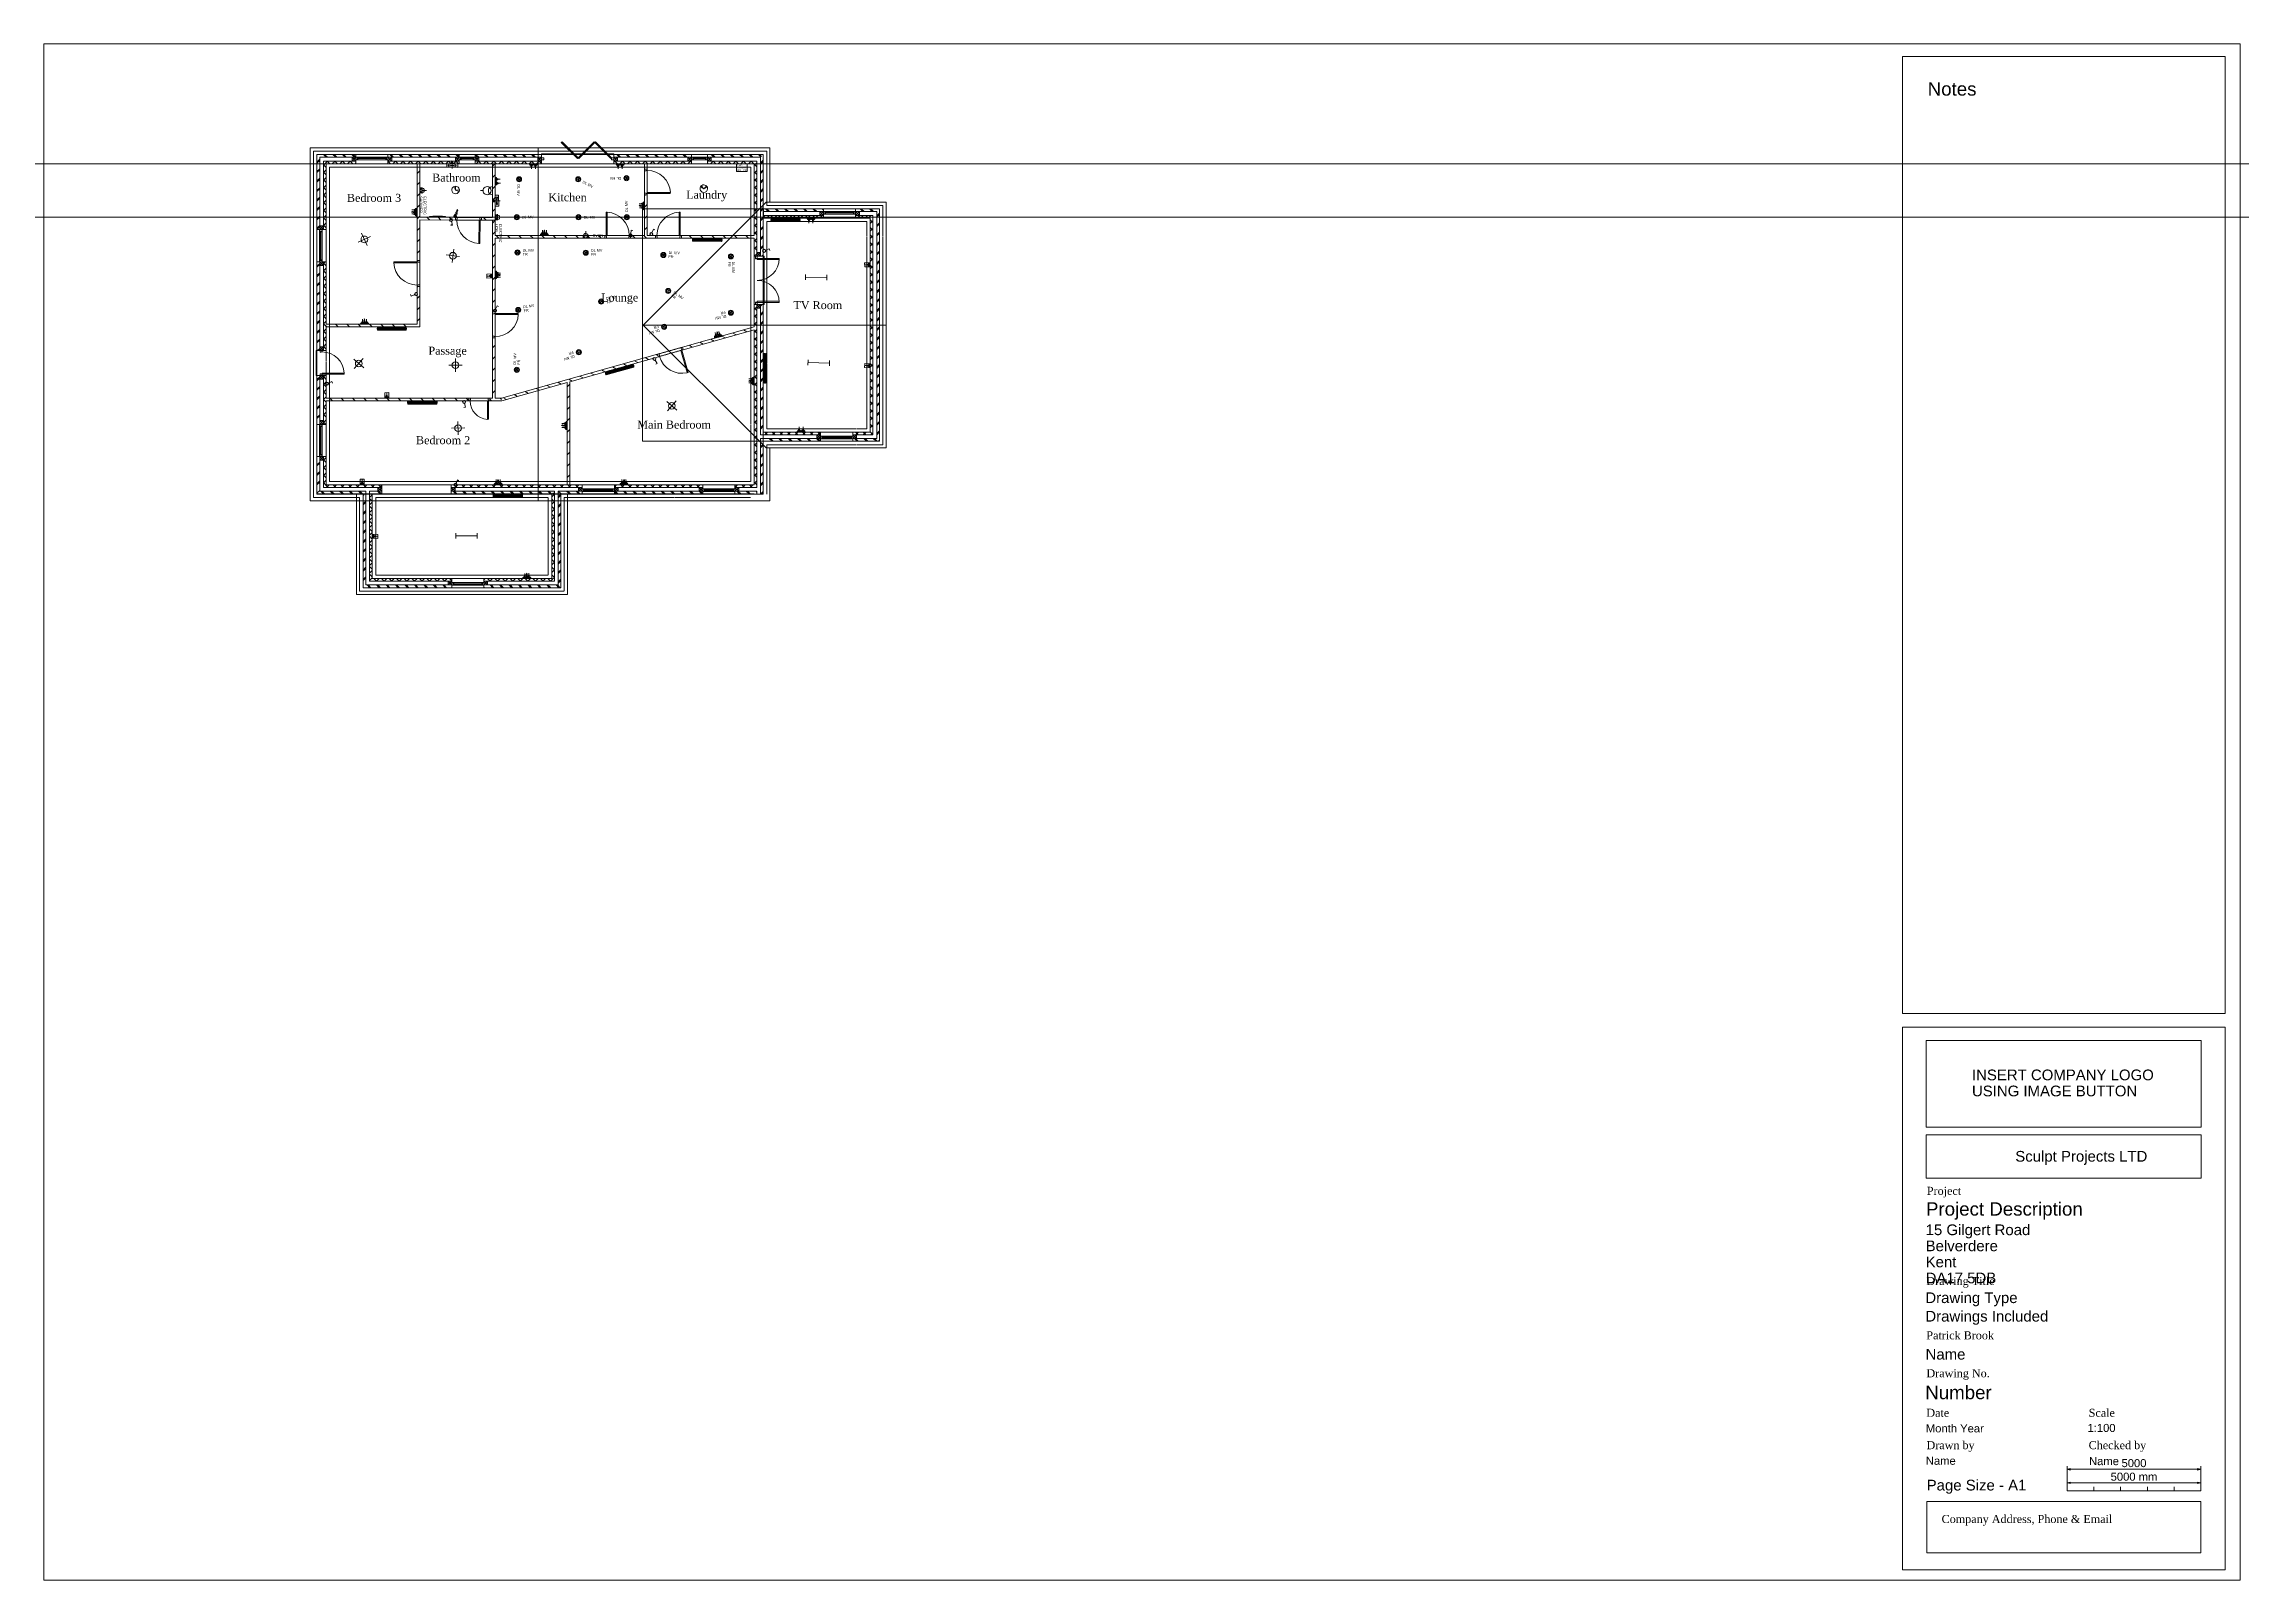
# Model space of a CAD drawing. Header units: millimetres. Extents: x -84100 to 168200, y 1000 to 58400.
# Drawn here: x 1000 to 83100, y 1000 to 58400 of the extents above; entities that cross this region are included whole.
import ezdxf
from ezdxf.enums import TextEntityAlignment as Align

# ---------------------------------------------------------------- set-up
doc = ezdxf.new("R2010")
doc.units = ezdxf.units.MM
doc.header["$LTSCALE"] = 100
doc.linetypes.add('HIDDEN', pattern=[0.375, 0.25, -0.125])
for name, color, linetype, true_color in [('Block Cavity', 156, 'Continuous', 0x004080), ('Block Fill', 9, 'Continuous', 0xc0c0c0), ('Block Wall', 156, 'Continuous', 0x004080), ('Brick Cavity', 156, 'Continuous', 0x004080), ('Brick Fill', 1, 'Continuous', 0xff0000), ('Brick Wall', 156, 'Continuous', 0x004080), ('Cavity Fill', 6, 'Continuous', 0xff00ff), ('Constructions', 5, 'Continuous', 0x0000ff), ('Electrical', 176, 'Continuous', 0x000080), ('Foundations', 6, 'HIDDEN', 0xff00ff), ('General Lighting', 2, 'Continuous', 0xffff00), ('Roof', 1, 'Continuous', 0xff0000), ('Roof Perimeter', 1, 'Continuous', 0xff0000), ('Stud Wall', 156, 'Continuous', 0x004080), ('Walls', 156, 'Continuous', 0x004080)]:
    doc.layers.add(name, color=color, linetype=linetype, true_color=true_color)
for name, color, linetype in [('Boilers', 7, 'Continuous'), ('Dimensions', 7, 'Continuous'), ('Door Detail', 7, 'Continuous'), ('Doors', 7, 'Continuous'), ('Opening Header', 7, 'HIDDEN'), ('Openings', 7, 'Continuous'), ('Radiators', 7, 'Continuous'), ('Roof Line - Eaves', 7, 'Continuous'), ('Roof Line - Gable', 7, 'Continuous'), ('Roof Line - Ridge', 7, 'Continuous'), ('Roof Line - Valley', 7, 'Continuous'), ('Stud Wall Fill', 7, 'Continuous'), ('Untitled', 7, 'Continuous'), ('Window Detail', 7, 'Continuous'), ('Windows', 7, 'Continuous')]:
    doc.layers.add(name, color=color, linetype=linetype)
doc.styles.add('Arial_00007FFEBFFD5370_00007FFEBFFD5370', font='', dxfattribs={"height": 0.2})
doc.styles.add('Times New Roman_00007FFEBFFD5370_00007FFEBFFD5370', font='', dxfattribs={"height": 0.2})
doc.styles.get('Arial_00007FFEBFFD5370_00007FFEBFFD5370').set_extended_font_data('Arial')
doc.styles.get('Times New Roman_00007FFEBFFD5370_00007FFEBFFD5370').set_extended_font_data('Times New Roman')

msp = doc.modelspace()

# ---------------------------------------------------------------- texts
at = {"layer": 'Electrical', "color": 176, "linetype": 'Continuous', "lineweight": 5, "true_color": 0x000080, "style": 'Times New Roman_00007FFEBFFD5370_00007FFEBFFD5370'}
for s, p in [('Bathroom', (15514.893539, 53254.399598)), ('Bedroom 3', (12327.197311, 52498.695751)), ('Kitchen', (19855.794328, 52521.271948)), ('Laundry', (25009.509147, 52616.358937)), ('Lounge^M^J', (21833.603705, 48774.84457)), ('TV Room', (29018.44601, 48490.999023)), ('Passage', (15373.411459, 46788.525169)), ('Main Bedroom', (23180.374848, 44027.361672)), ('Bedroom 2', (14908.911613, 43444.126279))]:
    msp.add_text(s, height=300, dxfattribs=at).set_placement(p)
at = {"layer": 'Untitled', "color": 7, "linetype": 'Continuous', "lineweight": 5}
for s, height, style, p in [('Notes', 500, 'Arial_00007FFEBFFD5370_00007FFEBFFD5370', (71422.182306, 56469.044433)), ('Sculpt Projects LTD', 400, 'Arial_00007FFEBFFD5370_00007FFEBFFD5370', (74696.03859, 16634.725277)), ('Project', 300, 'Times New Roman_00007FFEBFFD5370_00007FFEBFFD5370', (71389.616355, 15393.741887)), ('Project Description', 500, 'Arial_00007FFEBFFD5370_00007FFEBFFD5370', (71357.631298, 14617.213489)), ('Drawing Title^M^J', 300, 'Times New Roman_00007FFEBFFD5370_00007FFEBFFD5370', (71370.425869, 12024.2869)), ('Drawing Type', 400, 'Arial_00007FFEBFFD5370_00007FFEBFFD5370', (71334.411298, 11350.66642)), ('Drawings Included', 400, 'Arial_00007FFEBFFD5370_00007FFEBFFD5370', (71334.411298, 10659.6236)), ('Patrick Brook', 300, 'Times New Roman_00007FFEBFFD5370_00007FFEBFFD5370', (71370.425869, 9994.360301)), ('Name', 400, 'Arial_00007FFEBFFD5370_00007FFEBFFD5370', (71342.525869, 9238.532628)), ('Drawing No.', 300, 'Times New Roman_00007FFEBFFD5370_00007FFEBFFD5370', (71375.665869, 8577.977487)), ('Number', 500, 'Arial_00007FFEBFFD5370_00007FFEBFFD5370', (71331.731298, 7759.297077)), ('Date', 300, 'Times New Roman_00007FFEBFFD5370_00007FFEBFFD5370', (71370.625869, 7100.377487)), ('Scale', 300, 'Times New Roman_00007FFEBFFD5370_00007FFEBFFD5370', (77439.425869, 7100.377487)), ('Month Year', 300, 'Arial_00007FFEBFFD5370_00007FFEBFFD5370', (71353.325869, 6517.572628)), ('1:100', 300, 'Arial_00007FFEBFFD5370_00007FFEBFFD5370', (77395.765869, 6533.612628)), ('Drawn by', 300, 'Times New Roman_00007FFEBFFD5370_00007FFEBFFD5370', (71376.825869, 5890.877487)), ('Checked by', 300, 'Times New Roman_00007FFEBFFD5370_00007FFEBFFD5370', (77438.965869, 5890.877487)), ('Name', 300, 'Arial_00007FFEBFFD5370_00007FFEBFFD5370', (71353.325869, 5308.272628)), ('Name', 300, 'Arial_00007FFEBFFD5370_00007FFEBFFD5370', (77453.905869, 5293.832628)), ('Page Size - A1', 400, 'Arial_00007FFEBFFD5370_00007FFEBFFD5370', (71384.143261, 4347.754287)), ('Company Address, Phone & Email', 300, 'Times New Roman_00007FFEBFFD5370_00007FFEBFFD5370', (71942.561284, 3132.047976))]:
    msp.add_text(s, height=height, dxfattribs=dict(at, style=style)).set_placement(p)

# ---------------------------------------------------------------- blocks, each defined once
blk = doc.blocks.new('Block16')
at = {"layer": 'Untitled', "color": 7, "linetype": 'Continuous', "lineweight": 5, "style": 'Arial_00007FFEBFFD5370_00007FFEBFFD5370'}
for s, p in [('15 Gilgert Road', (0, 0)), ('Belverdere', (0, -600)), ('Kent', (0, -1200)), ('DA17 5DB', (0, -1800))]:
    blk.add_text(s, height=400, dxfattribs=at).set_placement(p)
blk = doc.blocks.new('Block40')
at = {"layer": 'Untitled', "color": 7, "linetype": 'Continuous', "lineweight": 5, "style": 'Arial_00007FFEBFFD5370_00007FFEBFFD5370'}
for s, p in [('INSERT COMPANY LOGO', (0, 0)), ('USING IMAGE BUTTON', (0, -600))]:
    blk.add_text(s, height=400, dxfattribs=at).set_placement(p)
blk = doc.blocks.new('Block51')
at = {"layer": 'Untitled', "color": 7, "linetype": 'Continuous', "lineweight": 5}
for p, q in [((0, -180), (0, 120)), ((0, 0), (120, 30)), ((0, 0), (5000.000658, 0)), ((120, -30), (0, 0)), ((120, 30), (120, -30)), ((4880.000658, -30), (4880.000658, 30)), ((4880.000658, 30), (5000.000658, 0)), ((5000.000658, 0), (4880.000658, -30)), ((5000.000658, -179.999978), (5000.000658, 120))]:
    blk.add_line(p, q, dxfattribs=at)
at = {"layer": 'Untitled', "color": 7, "linetype": 'Continuous', "lineweight": 5, "style": 'Arial_00007FFEBFFD5370_00007FFEBFFD5370'}
blk.add_text('5000 mm', height=300, dxfattribs=at).set_placement((2500.000329, 80), align=Align.CENTER)
blk = doc.blocks.new('Block56')
at = {"layer": 'Dimensions', "color": 7, "linetype": 'Continuous', "lineweight": 5}
for p, q in [((0, -537.24615), (0, 120)), ((0, 0), (120, 30)), ((0, 0), (5000, 0)), ((120, -30), (0, 0)), ((120, 30), (120, -30)), ((4880, -30), (4880, 30)), ((4880, 30), (5000, 0)), ((5000, 0), (4880, -30)), ((5000, -537.24615), (5000, 120))]:
    blk.add_line(p, q, dxfattribs=at)
at = {"layer": 'Dimensions', "color": 7, "linetype": 'Continuous', "lineweight": 5, "style": 'Arial_00007FFEBFFD5370_00007FFEBFFD5370'}
blk.add_text('5000', height=300, dxfattribs=at).set_placement((2500, 80), align=Align.CENTER)
blk = doc.blocks.new('Block61')
at = {"layer": 'Block Cavity', "color": 156, "linetype": 'Continuous', "lineweight": 18, "true_color": 0x004080}
for p, q in [((242, -242), (242, -2807)), ((242, -2807), (102, -2807)), ((242, -4007), (102, -4007)), ((242, -4007), (242, -7327)), ((242, -7327), (102, -7327)), ((242, -8257), (102, -8257)), ((242, -8257), (242, -10082)), ((242, -10082), (102, -10082)), ((242, -11282), (102, -11282)), ((242, -11282), (242, -12442))]:
    blk.add_line(p, q, dxfattribs=at)
at = {"layer": 'Block Cavity', "color": 6, "linetype": 'Continuous', "lineweight": 5, "true_color": 0xff00ff}
for p, q in [((242, -2667), (102, -2667)), ((242, -7187), (102, -7187)), ((242, -9942), (102, -9942))]:
    blk.add_line(p, q, dxfattribs=at)
at = {"layer": 'Block Fill', "color": 9, "linetype": 'Continuous', "lineweight": 5, "true_color": 0xc0c0c0}
for p, q in [((242, -390.958063), (316.479032, -316.479032)), ((242, -380.141252), (342, -480.141252)), ((242, -673.800776), (342, -573.800776)), ((242, -662.983964), (342, -762.983964)), ((242, -956.643488), (342, -856.643488)), ((242, -945.826677), (342, -1045.826677)), ((242, -1239.486201), (342, -1139.486201)), ((242, -1228.669389), (342, -1328.669389)), ((242, -1522.328913), (342, -1422.328913)), ((242, -1511.512102), (342, -1611.512102)), ((242, -1805.171626), (342, -1705.171626)), ((242, -1794.354814), (342, -1894.354814)), ((242, -2088.014338), (342, -1988.014338)), ((242, -2077.197527), (342, -2177.197527)), ((242, -2370.857051), (342, -2270.857051)), ((242, -2360.040239), (342, -2460.040239)), ((242, -2653.699763), (342, -2553.699763)), ((242, -2642.882952), (342, -2742.882952)), ((242, -4067.913326), (302.913326, -4007)), ((242, -4057.096514), (342, -4157.096514)), ((242, -4350.756038), (342, -4250.756038)), ((242, -4339.939227), (342, -4439.939227)), ((242, -4633.598751), (342, -4533.598751)), ((242, -4622.781939), (342, -4722.781939)), ((242, -4916.441463), (342, -4816.441463)), ((242, -4905.624651), (342, -5005.624651)), ((242, -5199.284176), (342, -5099.284176)), ((242, -5188.467364), (342, -5288.467364)), ((242, -5482.126888), (342, -5382.126888)), ((242, -5471.310076), (342, -5571.310076)), ((242, -5764.9696), (342, -5664.9696)), ((242, -5754.152789), (342, -5854.152789)), ((242, -6047.812313), (342, -5947.812313)), ((242, -6036.995501), (342, -6136.995501)), ((242, -6330.655025), (342, -6230.655025)), ((242, -6319.838214), (342, -6419.838214)), ((242, -6613.497738), (342, -6513.497738)), ((242, -6602.680926), (342, -6702.680926)), ((242, -6896.34045), (342, -6796.34045)), ((242, -6885.523639), (342, -6985.523639)), ((242, -7179.183163), (342, -7079.183163)), ((242, -7168.366351), (342, -7268.366351)), ((242, -8310.554013), (295.554013, -8257)), ((242, -8299.737201), (342, -8399.737201)), ((242, -8593.396725), (342, -8493.396725)), ((242, -8582.579914), (342, -8682.579914)), ((242, -8876.239438), (342, -8776.239438)), ((242, -8865.422626), (342, -8965.422626)), ((242, -9159.08215), (342, -9059.08215)), ((242, -9148.265339), (342, -9248.265339)), ((242, -9441.924863), (342, -9341.924863)), ((242, -9431.108051), (342, -9531.108051)), ((242, -9724.767575), (342, -9624.767575)), ((242, -9713.950764), (342, -9813.950764)), ((242, -10007.610288), (342, -9907.610288)), ((242, -9996.793476), (327.206524, -10082)), ((242, -11421.82385), (342, -11321.82385)), ((242, -11411.007038), (342, -11511.007038)), ((242, -11704.666562), (342, -11604.666562)), ((242, -11693.849751), (342, -11793.849751)), ((242, -11987.509275), (342, -11887.509275)), ((242, -11976.692463), (342, -12076.692463)), ((242, -12270.351987), (342, -12170.351987)), ((242, -12259.535176), (333.232412, -12350.767588))]:
    blk.add_line(p, q, dxfattribs=at)
at = {"layer": 'Block Wall', "color": 156, "linetype": 'Continuous', "lineweight": 18, "true_color": 0x004080}
for p, q in [((342, -342), (342, -2807)), ((342, -2807), (242, -2807)), ((342, -4007), (242, -4007)), ((342, -4007), (342, -6342)), ((342, -6442), (342, -7327)), ((342, -7327), (242, -7327)), ((342, -8257), (242, -8257)), ((342, -8257), (342, -9107.789787)), ((342, -9207.789787), (342, -10082)), ((342, -10082), (242, -10082)), ((342, -11282), (242, -11282)), ((342, -11282), (342, -12342))]:
    blk.add_line(p, q, dxfattribs=at)
at = {"layer": 'Brick Cavity', "color": 156, "linetype": 'Continuous', "lineweight": 18, "true_color": 0x004080}
for p, q in [((102, -102), (102, -2807)), ((102, -4007), (102, -7327)), ((102, -8257), (102, -10082)), ((102, -11282), (102, -12582))]:
    blk.add_line(p, q, dxfattribs=at)
at = {"layer": 'Brick Fill', "color": 1, "linetype": 'Continuous', "lineweight": 5, "true_color": 0xff0000}
for p, q in [((0, -279.404673), (102, -177.404673)), ((0, -321.83108), (102, -219.83108)), ((0, -632.958063), (102, -530.958063)), ((0, -675.38447), (102, -573.38447)), ((0, -986.511454), (102, -884.511454)), ((0, -1028.937861), (102, -926.937861)), ((0, -1340.064845), (102, -1238.064845)), ((0, -1382.491252), (102, -1280.491252)), ((0, -1693.618235), (102, -1591.618235)), ((0, -1736.044642), (102, -1634.044642)), ((0, -2047.171626), (102, -1945.171626)), ((0, -2089.598033), (102, -1987.598033)), ((0, -2400.725016), (102, -2298.725016)), ((0, -2443.151423), (102, -2341.151423)), ((0, -2754.278407), (102, -2652.278407)), ((0, -2796.704814), (102, -2694.704814)), ((0, -4168.491969), (102, -4066.491969)), ((0, -4210.918376), (102, -4108.918376)), ((0, -4522.04536), (102, -4420.04536)), ((0, -4564.471767), (102, -4462.471767)), ((0, -4875.598751), (102, -4773.598751)), ((0, -4918.025157), (102, -4816.025157)), ((0, -5229.152141), (102, -5127.152141)), ((0, -5271.578548), (102, -5169.578548)), ((0, -5582.705532), (102, -5480.705532)), ((0, -5625.131939), (102, -5523.131939)), ((0, -5936.258922), (102, -5834.258922)), ((0, -5978.685329), (102, -5876.685329)), ((0, -6289.812313), (102, -6187.812313)), ((0, -6332.23872), (102, -6230.23872)), ((0, -6643.365704), (102, -6541.365704)), ((0, -6685.79211), (102, -6583.79211)), ((0, -6996.919094), (102, -6894.919094)), ((0, -7039.345501), (102, -6937.345501)), ((102, -7248.472485), (23.472485, -7327)), ((102, -7290.898892), (65.898892, -7327)), ((0, -8411.132656), (102, -8309.132656)), ((0, -8453.559063), (102, -8351.559063)), ((0, -8764.686047), (102, -8662.686047)), ((0, -8807.112454), (102, -8705.112454)), ((0, -9118.239438), (102, -9016.239438)), ((0, -9160.665845), (102, -9058.665845)), ((0, -9471.792828), (102, -9369.792828)), ((0, -9514.219235), (102, -9412.219235)), ((0, -9825.346219), (102, -9723.346219)), ((0, -9867.772626), (102, -9765.772626)), ((102, -10076.899609), (96.899609, -10082)), ((0, -11593.113172), (102, -11491.113172)), ((0, -11635.539579), (102, -11533.539579)), ((0, -11946.666562), (102, -11844.666562)), ((0, -11989.092969), (102, -11887.092969)), ((0, -12300.219953), (102, -12198.219953)), ((0, -12342.64636), (102, -12240.64636)), ((0, -12653.773344), (102, -12551.773344))]:
    blk.add_line(p, q, dxfattribs=at)
at = {"layer": 'Brick Wall', "color": 156, "linetype": 'Continuous', "lineweight": 18, "true_color": 0x004080}
for p, q in [((0, 0), (0, -2807)), ((102, -2807), (0, -2807)), ((0, -4007), (0, -7327)), ((102, -4007), (0, -4007)), ((102, -7327), (0, -7327)), ((0, -8257), (0, -10082)), ((102, -8257), (0, -8257)), ((102, -10082), (0, -10082)), ((0, -11282), (0, -12684)), ((102, -11282), (0, -11282))]:
    blk.add_line(p, q, dxfattribs=at)
at = {"layer": 'Cavity Fill', "color": 6, "linetype": 'Continuous', "lineweight": 5, "true_color": 0xff00ff}
for p, q in [((242, -2807), (102, -2667)), ((242, -2667), (102, -2807)), ((242, -4007), (102, -4147)), ((242, -4147), (102, -4007)), ((242, -4147), (102, -4147)), ((242, -7327), (102, -7187)), ((242, -7187), (102, -7327)), ((242, -8257), (102, -8397)), ((242, -8397), (102, -8257)), ((242, -8397), (102, -8397)), ((242, -10082), (102, -9942)), ((242, -9942), (102, -10082)), ((242, -11282), (102, -11422)), ((242, -11422), (102, -11282)), ((242, -11422), (102, -11422))]:
    blk.add_line(p, q, dxfattribs=at)
at = {"layer": 'Foundations', "color": 6, "linetype": 'HIDDEN', "lineweight": 5, "true_color": 0xff00ff}
for p, q in [((-129, 129), (-129, -12813)), ((471, -471), (471, -6392)), ((471, -6392), (471, -9157.789787)), ((471, -9157.789787), (471, -12213))]:
    blk.add_line(p, q, dxfattribs=at)
blk = doc.blocks.new('Block64')
at = {"layer": 'Block Cavity', "color": 156, "linetype": 'Continuous', "lineweight": 18, "true_color": 0x004080}
for p, q in [((242, 242), (2420.714216, 242)), ((2420.714216, 242), (2420.714216, 102)), ((5020.714216, 242), (9917.714216, 242)), ((5020.714216, 242), (5020.714216, 102)), ((9917.714216, 242), (9917.714216, 102)), ((11117.714216, 242), (14425.714216, 242)), ((11117.714216, 242), (11117.714216, 102)), ((14425.714216, 242), (14425.714216, 102)), ((15625.714216, 242), (16442, 242)), ((15625.714216, 242), (15625.714216, 102))]:
    blk.add_line(p, q, dxfattribs=at)
at = {"layer": 'Block Cavity', "color": 6, "linetype": 'Continuous', "lineweight": 5, "true_color": 0xff00ff}
for p, q in [((2280.714216, 242), (2280.714216, 102)), ((9777.714216, 242), (9777.714216, 102)), ((14285.714216, 242), (14285.714216, 102))]:
    blk.add_line(p, q, dxfattribs=at)
at = {"layer": 'Block Fill', "color": 9, "linetype": 'Continuous', "lineweight": 5, "true_color": 0xc0c0c0}
for p, q in [((424.464824, 242), (333.232412, 333.232412)), ((353.1947, 242), (453.1947, 342)), ((707.307537, 242), (607.307537, 342)), ((636.037412, 242), (736.037412, 342)), ((990.150249, 242), (890.150249, 342)), ((918.880125, 242), (1018.880125, 342)), ((1272.992962, 242), (1172.992962, 342)), ((1201.722837, 242), (1301.722837, 342)), ((1555.835674, 242), (1455.835674, 342)), ((1484.56555, 242), (1584.56555, 342)), ((1838.678387, 242), (1738.678387, 342)), ((1767.408262, 242), (1867.408262, 342)), ((2121.521099, 242), (2021.521099, 342)), ((2050.250975, 242), (2150.250975, 342)), ((2404.363812, 242), (2304.363812, 342)), ((2333.093687, 242), (2420.714216, 329.620529)), ((5232.790936, 242), (5132.790936, 342)), ((5161.520812, 242), (5261.520812, 342)), ((5515.633649, 242), (5415.633649, 342)), ((5444.363524, 242), (5544.363524, 342)), ((5798.476361, 242), (5698.476361, 342)), ((5727.206237, 242), (5827.206237, 342)), ((6081.319074, 242), (5981.319074, 342)), ((6010.048949, 242), (6110.048949, 342)), ((6364.161786, 242), (6264.161786, 342)), ((6292.891662, 242), (6392.891662, 342)), ((6647.004499, 242), (6547.004499, 342)), ((6575.734374, 242), (6675.734374, 342)), ((6929.847211, 242), (6829.847211, 342)), ((6858.577087, 242), (6958.577087, 342)), ((7212.689924, 242), (7112.689924, 342)), ((7141.419799, 242), (7241.419799, 342)), ((7495.532636, 242), (7395.532636, 342)), ((7424.262512, 242), (7524.262512, 342)), ((7778.375349, 242), (7678.375349, 342)), ((7707.105224, 242), (7807.105224, 342)), ((8061.218061, 242), (7961.218061, 342)), ((7989.947937, 242), (8089.947937, 342)), ((8344.060773, 242), (8244.060773, 342)), ((8272.790649, 242), (8372.790649, 342)), ((8626.903486, 242), (8526.903486, 342)), ((8555.633362, 242), (8655.633362, 342)), ((8909.746198, 242), (8809.746198, 342)), ((8838.476074, 242), (8938.476074, 342)), ((9192.588911, 242), (9092.588911, 342)), ((9121.318787, 242), (9221.318787, 342)), ((9475.431623, 242), (9375.431623, 342)), ((9404.161499, 242), (9504.161499, 342)), ((9758.274336, 242), (9658.274336, 342)), ((9687.004212, 242), (9787.004212, 342)), ((11201.217774, 342), (11117.714216, 258.496442)), ((11172.487898, 242), (11117.714216, 296.773682)), ((11455.330611, 242), (11355.330611, 342)), ((11384.060486, 242), (11484.060486, 342)), ((11738.173323, 242), (11638.173323, 342)), ((11666.903199, 242), (11766.903199, 342)), ((12021.016036, 242), (11921.016036, 342)), ((11949.745911, 242), (12049.745911, 342)), ((12303.858748, 242), (12203.858748, 342)), ((12232.588624, 242), (12332.588624, 342)), ((12586.701461, 242), (12486.701461, 342)), ((12515.431336, 242), (12615.431336, 342)), ((12869.544173, 242), (12769.544173, 342)), ((12798.274049, 242), (12898.274049, 342)), ((13152.386886, 242), (13052.386886, 342)), ((13081.116761, 242), (13181.116761, 342)), ((13435.229598, 242), (13335.229598, 342)), ((13363.959474, 242), (13463.959474, 342)), ((13718.07231, 242), (13618.07231, 342)), ((13646.802186, 242), (13746.802186, 342)), ((14000.915023, 242), (13900.915023, 342)), ((13929.644899, 242), (14029.644899, 342)), ((14283.757735, 242), (14183.757735, 342)), ((14212.487611, 242), (14312.487611, 342)), ((15697.971298, 242), (15625.714216, 314.257082)), ((15626.701173, 242), (15726.701173, 342)), ((15980.81401, 242), (15880.81401, 342)), ((15909.543886, 242), (16009.543886, 342)), ((16263.656723, 242), (16163.656723, 342)), ((16192.386598, 242), (16292.386598, 342))]:
    blk.add_line(p, q, dxfattribs=at)
at = {"layer": 'Block Wall', "color": 156, "linetype": 'Continuous', "lineweight": 18, "true_color": 0x004080}
for p, q in [((342, 342), (2420.714216, 342)), ((2420.714216, 342), (2420.714216, 242)), ((5020.714216, 342), (9917.714216, 342)), ((5020.714216, 342), (5020.714216, 242)), ((9917.714216, 342), (9917.714216, 242)), ((11117.714216, 342), (14425.714216, 342)), ((11117.714216, 342), (11117.714216, 242)), ((14425.714216, 342), (14425.714216, 242)), ((15625.714216, 342), (16342, 342)), ((15625.714216, 342), (15625.714216, 242))]:
    blk.add_line(p, q, dxfattribs=at)
at = {"layer": 'Brick Cavity', "color": 156, "linetype": 'Continuous', "lineweight": 18, "true_color": 0x004080}
for p, q in [((102, 102), (1825.714216, 102)), ((1965.714216, 102), (2420.714216, 102)), ((5020.714216, 102), (8875.714216, 102)), ((9015.714216, 102), (9917.714216, 102)), ((11117.714216, 102), (14425.714216, 102)), ((15625.714216, 102), (16442, 102))]:
    blk.add_line(p, q, dxfattribs=at)
at = {"layer": 'Brick Fill', "color": 1, "linetype": 'Continuous', "lineweight": 5, "true_color": 0xff0000}
for p, q in [((242.200755, 0), (140.200755, 102)), ((284.627162, 0), (182.627162, 102)), ((595.754146, 0), (493.754146, 102)), ((638.180553, 0), (536.180553, 102)), ((949.307537, 0), (847.307537, 102)), ((991.733944, 0), (889.733944, 102)), ((1302.860927, 0), (1200.860927, 102)), ((1345.287334, 0), (1243.287334, 102)), ((1656.414318, 0), (1554.414318, 102)), ((1698.840725, 0), (1596.840725, 102)), ((2363.521099, 0), (2261.521099, 102)), ((2405.947506, 0), (2303.947506, 102)), ((5191.948224, 0), (5089.948224, 102)), ((5234.374631, 0), (5132.374631, 102)), ((5545.501614, 0), (5443.501614, 102)), ((5587.928021, 0), (5485.928021, 102)), ((5899.055005, 0), (5797.055005, 102)), ((5941.481412, 0), (5839.481412, 102)), ((6252.608396, 0), (6150.608396, 102)), ((6295.034802, 0), (6193.034802, 102)), ((6606.161786, 0), (6504.161786, 102)), ((6648.588193, 0), (6546.588193, 102)), ((6959.715177, 0), (6857.715177, 102)), ((7002.141584, 0), (6900.141584, 102)), ((7313.268567, 0), (7211.268567, 102)), ((7355.694974, 0), (7253.694974, 102)), ((7666.821958, 0), (7564.821958, 102)), ((7709.248365, 0), (7607.248365, 102)), ((8020.375349, 0), (7918.375349, 102)), ((8062.801755, 0), (7960.801755, 102)), ((8373.928739, 0), (8271.928739, 102)), ((8416.355146, 0), (8314.355146, 102)), ((8727.48213, 0), (8625.48213, 102)), ((8769.908537, 0), (8667.908537, 102)), ((9123.461927, 0), (9021.461927, 102)), ((9434.588911, 0), (9332.588911, 102)), ((9477.015318, 0), (9375.015318, 102)), ((9788.142301, 0), (9686.142301, 102)), ((9830.568708, 0), (9728.568708, 102)), ((11202.355864, 0), (11117.714216, 84.641648)), ((11244.782271, 0), (11142.782271, 102)), ((11555.909254, 0), (11453.909254, 102)), ((11598.335661, 0), (11496.335661, 102)), ((11909.462645, 0), (11807.462645, 102)), ((11951.889052, 0), (11849.889052, 102)), ((12263.016036, 0), (12161.016036, 102)), ((12305.442443, 0), (12203.442443, 102)), ((12616.569426, 0), (12514.569426, 102)), ((12658.995833, 0), (12556.995833, 102)), ((12970.122817, 0), (12868.122817, 102)), ((13012.549224, 0), (12910.549224, 102)), ((13323.676207, 0), (13221.676207, 102)), ((13366.102614, 0), (13264.102614, 102)), ((13677.229598, 0), (13575.229598, 102)), ((13719.656005, 0), (13617.656005, 102)), ((14030.782989, 0), (13928.782989, 102)), ((14073.209395, 0), (13971.209395, 102)), ((14384.336379, 0), (14282.336379, 102)), ((14324.762786, 102), (14425.714216, 1.04857)), ((15798.549942, 0), (15696.549942, 102)), ((15840.976348, 0), (15738.976348, 102)), ((16152.103332, 0), (16050.103332, 102)), ((16194.529739, 0), (16092.529739, 102))]:
    blk.add_line(p, q, dxfattribs=at)
at = {"layer": 'Brick Wall', "color": 156, "linetype": 'Continuous', "lineweight": 18, "true_color": 0x004080}
for p, q in [((0, 0), (1723.714216, 0)), ((2065.714216, 0), (2420.714216, 0)), ((2420.714216, 102), (2420.714216, 0)), ((5020.714216, 102), (5020.714216, 0)), ((5020.714216, 0), (8775.714216, 0)), ((9117.714216, 0), (9917.714216, 0)), ((9917.714216, 102), (9917.714216, 0)), ((11117.714216, 102), (11117.714216, 0)), ((11117.714216, 0), (14425.714216, 0)), ((14425.714216, 102), (14425.714216, 0)), ((15625.714216, 102), (15625.714216, 0)), ((15625.714216, 0), (16342, 0))]:
    blk.add_line(p, q, dxfattribs=at)
at = {"layer": 'Cavity Fill', "color": 6, "linetype": 'Continuous', "lineweight": 5, "true_color": 0xff00ff}
for p, q in [((2420.714216, 242), (2280.714216, 102)), ((2280.714216, 242), (2420.714216, 102)), ((5020.714216, 242), (5160.714216, 102)), ((5160.714216, 242), (5020.714216, 102)), ((5160.714216, 242), (5160.714216, 102)), ((9917.714216, 242), (9777.714216, 102)), ((9777.714216, 242), (9917.714216, 102)), ((11117.714216, 242), (11257.714216, 102)), ((11257.714216, 242), (11117.714216, 102)), ((11257.714216, 242), (11257.714216, 102)), ((14425.714216, 242), (14285.714216, 102)), ((14285.714216, 242), (14425.714216, 102)), ((15625.714216, 242), (15765.714216, 102)), ((15765.714216, 242), (15625.714216, 102)), ((15765.714216, 242), (15765.714216, 102))]:
    blk.add_line(p, q, dxfattribs=at)
at = {"layer": 'Foundations', "color": 6, "linetype": 'HIDDEN', "lineweight": 5, "true_color": 0xff00ff}
for p, q in [((471, 471), (9398.429424, 471)), ((9398.429424, 471), (16213, 471)), ((-129, -129), (1594.714216, -129)), ((2194.714216, -129), (8646.714216, -129)), ((9246.714216, -129), (16213, -129))]:
    blk.add_line(p, q, dxfattribs=at)
blk = doc.blocks.new('Block75')
at = {"layer": 'Block Cavity', "color": 156, "linetype": 'Continuous', "lineweight": 18, "true_color": 0x004080}
for p, q in [((-15229, -242), (-16442, -242)), ((-15229, -242), (-15229, -102)), ((-14029, -242), (-14029, -102)), ((-11369, -242), (-14029, -242)), ((-11369, -242), (-11369, -102)), ((-10769, -242), (-10769, -102)), ((-8288.308528, -242), (-10769, -242)), ((-8288.308528, -242), (-8288.308528, -102)), ((-5588.308528, -242), (-5588.308528, -102)), ((-2682, -242), (-5588.308528, -242)), ((-2682, -242), (-2682, -102)), ((-2082, -242), (-2082, -102)), ((-242, -242), (-2082, -242))]:
    blk.add_line(p, q, dxfattribs=at)
at = {"layer": 'Block Cavity', "color": 6, "linetype": 'Continuous', "lineweight": 5, "true_color": 0xff00ff}
for p, q in [((-13889, -242), (-13889, -102)), ((-10629, -242), (-10629, -102)), ((-5448.308528, -242), (-5448.308528, -102)), ((-1942, -242), (-1942, -102))]:
    blk.add_line(p, q, dxfattribs=at)
at = {"layer": 'Block Fill', "color": 9, "linetype": 'Continuous', "lineweight": 5, "true_color": 0xc0c0c0}
for p, q in [((-16293.041937, -242), (-16367.520968, -316.479032)), ((-16297.298539, -242), (-16197.298539, -342)), ((-16010.199224, -242), (-16110.199224, -342)), ((-16014.455827, -242), (-15914.455827, -342)), ((-15727.356512, -242), (-15827.356512, -342)), ((-15731.613114, -242), (-15631.613114, -342)), ((-15444.513799, -242), (-15544.513799, -342)), ((-15448.770402, -242), (-15348.770402, -342)), ((-15229, -309.328913), (-15261.671087, -342)), ((-14029, -247.55684), (-13934.55684, -342)), ((-13747.457524, -242), (-13847.457524, -342)), ((-13751.714127, -242), (-13651.714127, -342)), ((-13464.614812, -242), (-13564.614812, -342)), ((-13468.871415, -242), (-13368.871415, -342)), ((-13181.772099, -242), (-13281.772099, -342)), ((-13186.028702, -242), (-13086.028702, -342)), ((-12898.929387, -242), (-12998.929387, -342)), ((-12903.18599, -242), (-12803.18599, -342)), ((-12616.086674, -242), (-12716.086674, -342)), ((-12620.343277, -242), (-12520.343277, -342)), ((-12333.243962, -242), (-12433.243962, -342)), ((-12337.500565, -242), (-12237.500565, -342)), ((-12050.401249, -242), (-12150.401249, -342)), ((-12054.657852, -242), (-11954.657852, -342)), ((-11767.558537, -242), (-11867.558537, -342)), ((-11771.81514, -242), (-11671.81514, -342)), ((-11484.715824, -242), (-11584.715824, -342)), ((-11488.972427, -242), (-11388.972427, -342)), ((-10636.187687, -242), (-10736.187687, -342)), ((-10640.44429, -242), (-10540.44429, -342)), ((-10353.344975, -242), (-10453.344975, -342)), ((-10357.601577, -242), (-10257.601577, -342)), ((-10070.502262, -242), (-10170.502262, -342)), ((-10074.758865, -242), (-9974.758865, -342)), ((-9787.65955, -242), (-9887.65955, -342)), ((-9791.916152, -242), (-9691.916152, -342)), ((-9504.816837, -242), (-9604.816837, -342)), ((-9509.07344, -242), (-9409.07344, -342)), ((-9221.974125, -242), (-9321.974125, -342)), ((-9226.230728, -242), (-9126.230728, -342)), ((-8939.131412, -242), (-9039.131412, -342)), ((-8943.388015, -242), (-8843.388015, -342)), ((-8656.2887, -242), (-8756.2887, -342)), ((-8660.545303, -242), (-8560.545303, -342)), ((-8373.445987, -242), (-8473.445987, -342)), ((-8377.70259, -242), (-8288.308528, -331.394062)), ((-5545.018863, -242), (-5588.308528, -285.289666)), ((-5549.275465, -242), (-5449.275465, -342)), ((-5262.17615, -242), (-5362.17615, -342)), ((-5266.432753, -242), (-5166.432753, -342)), ((-4979.333438, -242), (-5079.333438, -342)), ((-4983.59004, -242), (-4883.59004, -342)), ((-4696.490725, -242), (-4796.490725, -342)), ((-4700.747328, -242), (-4600.747328, -342)), ((-4413.648013, -242), (-4513.648013, -342)), ((-4417.904615, -242), (-4317.904615, -342)), ((-4130.8053, -242), (-4230.8053, -342)), ((-4135.061903, -242), (-4035.061903, -342)), ((-3847.962588, -242), (-3947.962588, -342)), ((-3852.219191, -242), (-3752.219191, -342)), ((-3565.119875, -242), (-3665.119875, -342)), ((-3569.376478, -242), (-3469.376478, -342)), ((-3282.277163, -242), (-3382.277163, -342)), ((-3286.533766, -242), (-3186.533766, -342)), ((-2999.43445, -242), (-3099.43445, -342)), ((-3003.691053, -242), (-2903.691053, -342)), ((-2716.591738, -242), (-2816.591738, -342)), ((-2720.848341, -242), (-2682, -280.848341)), ((-2082, -315.162916), (-2055.162916, -342)), ((-1868.0636, -242), (-1968.0636, -342)), ((-1872.320203, -242), (-1772.320203, -342)), ((-1585.220888, -242), (-1685.220888, -342)), ((-1589.477491, -242), (-1489.477491, -342)), ((-1302.378175, -242), (-1402.378175, -342)), ((-1306.634778, -242), (-1206.634778, -342)), ((-1019.535463, -242), (-1119.535463, -342)), ((-1023.792066, -242), (-923.792066, -342)), ((-736.69275, -242), (-836.69275, -342)), ((-740.949353, -242), (-640.949353, -342)), ((-453.850038, -242), (-553.850038, -342)), ((-458.106641, -242), (-358.106641, -342))]:
    blk.add_line(p, q, dxfattribs=at)
at = {"layer": 'Block Wall', "color": 156, "linetype": 'Continuous', "lineweight": 18, "true_color": 0x004080}
for p, q in [((-15229, -342), (-16342, -342)), ((-15229, -342), (-15229, -242)), ((-14029, -342), (-14029, -242)), ((-12944, -342), (-14029, -342)), ((-11369, -342), (-12844, -342)), ((-11369, -342), (-11369, -242)), ((-10769, -342), (-10769, -242)), ((-10124, -342), (-10769, -342)), ((-8288.308528, -342), (-10024, -342)), ((-8288.308528, -342), (-8288.308528, -242)), ((-5588.308528, -342), (-5588.308528, -242)), ((-4438.308528, -342), (-5588.308528, -342)), ((-2682, -342), (-4338.308528, -342)), ((-2682, -342), (-2682, -242)), ((-2082, -342), (-2082, -242)), ((-342, -342), (-2082, -342))]:
    blk.add_line(p, q, dxfattribs=at)
at = {"layer": 'Brick Cavity', "color": 156, "linetype": 'Continuous', "lineweight": 18, "true_color": 0x004080}
for p, q in [((-15229, -102), (-16582, -102)), ((-11369, -102), (-14029, -102)), ((-8288.308528, -102), (-10769, -102)), ((-2682, -102), (-5588.308528, -102)), ((-102, -102), (-2082, -102))]:
    blk.add_line(p, q, dxfattribs=at)
at = {"layer": 'Brick Fill', "color": 1, "linetype": 'Continuous', "lineweight": 5, "true_color": 0xff0000}
for p, q in [((-16440.30359, 0), (-16338.30359, -102)), ((-16397.877183, 0), (-16295.877183, -102)), ((-16086.750199, 0), (-15984.750199, -102)), ((-16044.323793, 0), (-15942.323793, -102)), ((-15733.196809, 0), (-15631.196809, -102)), ((-15690.770402, 0), (-15588.770402, -102)), ((-15379.643418, 0), (-15277.643418, -102)), ((-15337.217011, 0), (-15235.217011, -102)), ((-13965.429856, 0), (-13863.429856, -102)), ((-13923.003449, 0), (-13821.003449, -102)), ((-13611.876465, 0), (-13509.876465, -102)), ((-13569.450058, 0), (-13467.450058, -102)), ((-13258.323075, 0), (-13156.323075, -102)), ((-13215.896668, 0), (-13113.896668, -102)), ((-12904.769684, 0), (-12802.769684, -102)), ((-12862.343277, 0), (-12760.343277, -102)), ((-12551.216294, 0), (-12449.216294, -102)), ((-12508.789887, 0), (-12406.789887, -102)), ((-12197.662903, 0), (-12095.662903, -102)), ((-12155.236496, 0), (-12053.236496, -102)), ((-11844.109512, 0), (-11742.109512, -102)), ((-11801.683105, 0), (-11699.683105, -102)), ((-11490.556122, 0), (-11388.556122, -102)), ((-11448.129715, 0), (-11369, -79.129715)), ((-10741.022934, 0), (-10639.022934, -102)), ((-10429.89595, 0), (-10327.89595, -102)), ((-10387.469543, 0), (-10285.469543, -102)), ((-10076.342559, 0), (-9974.342559, -102)), ((-10033.916152, 0), (-9931.916152, -102)), ((-9722.789169, 0), (-9620.789169, -102)), ((-9680.362762, 0), (-9578.362762, -102)), ((-9369.235778, 0), (-9267.235778, -102)), ((-9326.809371, 0), (-9224.809371, -102)), ((-9015.682388, 0), (-8913.682388, -102)), ((-8973.255981, 0), (-8871.255981, -102)), ((-8662.128997, 0), (-8560.128997, -102)), ((-8619.70259, 0), (-8517.70259, -102)), ((-8308.575606, 0), (-8288.308528, -20.267078)), ((-5480.148482, 0), (-5378.148482, -102)), ((-5437.722075, 0), (-5335.722075, -102)), ((-5126.595091, 0), (-5024.595091, -102)), ((-5084.168684, 0), (-4982.168684, -102)), ((-4773.0417, 0), (-4671.0417, -102)), ((-4730.615294, 0), (-4628.615294, -102)), ((-4419.48831, 0), (-4317.48831, -102)), ((-4377.061903, 0), (-4275.061903, -102)), ((-4065.934919, 0), (-3963.934919, -102)), ((-4023.508512, 0), (-3921.508512, -102)), ((-3712.381529, 0), (-3610.381529, -102)), ((-3669.955122, 0), (-3567.955122, -102)), ((-3358.828138, 0), (-3256.828138, -102)), ((-3316.401731, 0), (-3214.401731, -102)), ((-3005.274747, 0), (-2903.274747, -102)), ((-2962.848341, 0), (-2860.848341, -102)), ((-1944.614576, 0), (-1842.614576, -102)), ((-1902.188169, 0), (-1800.188169, -102)), ((-1591.061185, 0), (-1489.061185, -102)), ((-1548.634778, 0), (-1446.634778, -102)), ((-1237.507795, 0), (-1135.507795, -102)), ((-1195.081388, 0), (-1093.081388, -102)), ((-883.954404, 0), (-781.954404, -102)), ((-841.527997, 0), (-739.527997, -102)), ((-530.401013, 0), (-428.401013, -102)), ((-487.974606, 0), (-385.974606, -102)), ((-176.847623, 0), (-88.423811, -88.423811)), ((-134.421216, 0), (-67.210608, -67.210608)), ((-10681.449341, -102), (-10769, -14.449341))]:
    blk.add_line(p, q, dxfattribs=at)
at = {"layer": 'Brick Wall', "color": 156, "linetype": 'Continuous', "lineweight": 18, "true_color": 0x004080}
for p, q in [((-15229, 0), (-16684, 0)), ((-15229, -102), (-15229, 0)), ((-11369, 0), (-14029, 0)), ((-14029, -102), (-14029, 0)), ((-11369, -102), (-11369, 0)), ((-8288.308528, 0), (-10769, 0)), ((-10769, -102), (-10769, 0)), ((-8288.308528, -102), (-8288.308528, 0)), ((-2682, 0), (-5588.308528, 0)), ((-5588.308528, -102), (-5588.308528, 0)), ((-2682, -102), (-2682, 0)), ((0, 0), (-2082, 0)), ((-2082, -102), (-2082, 0))]:
    blk.add_line(p, q, dxfattribs=at)
at = {"layer": 'Cavity Fill', "color": 6, "linetype": 'Continuous', "lineweight": 5, "true_color": 0xff00ff}
for p, q in [((-15369, -242), (-15369, -102)), ((-15229, -242), (-15369, -102)), ((-15369, -242), (-15229, -102)), ((-14029, -242), (-13889, -102)), ((-13889, -242), (-14029, -102)), ((-11509, -242), (-11509, -102)), ((-11369, -242), (-11509, -102)), ((-11509, -242), (-11369, -102)), ((-10769, -242), (-10629, -102)), ((-10629, -242), (-10769, -102)), ((-8428.308528, -242), (-8428.308528, -102)), ((-8288.308528, -242), (-8428.308528, -102)), ((-8428.308528, -242), (-8288.308528, -102)), ((-5588.308528, -242), (-5448.308528, -102)), ((-5448.308528, -242), (-5588.308528, -102)), ((-2822, -242), (-2822, -102)), ((-2682, -242), (-2822, -102)), ((-2822, -242), (-2682, -102)), ((-2082, -242), (-1942, -102)), ((-1942, -242), (-2082, -102))]:
    blk.add_line(p, q, dxfattribs=at)
at = {"layer": 'Foundations', "color": 6, "linetype": 'HIDDEN', "lineweight": 5, "true_color": 0xff00ff}
for p, q in [((129, 129), (-16813, 129)), ((-12894, -471), (-16213, -471)), ((-10074, -471), (-12894, -471)), ((-4388.308528, -471), (-10074, -471)), ((-471, -471), (-4388.308528, -471))]:
    blk.add_line(p, q, dxfattribs=at)
blk = doc.blocks.new('Block94')
at = {"layer": 'Block Cavity', "color": 156, "linetype": 'Continuous', "lineweight": 18, "true_color": 0x004080}
for p, q in [((-102, 242), (2145, 242)), ((2145, 242), (2145, 102)), ((3345, 242), (4100, 242)), ((3345, 242), (3345, 102))]:
    blk.add_line(p, q, dxfattribs=at)
at = {"layer": 'Block Cavity', "color": 6, "linetype": 'Continuous', "lineweight": 5, "true_color": 0xff00ff}
blk.add_line((2005, 242), (2005, 102), dxfattribs=at)
at = {"layer": 'Block Fill', "color": 9, "linetype": 'Continuous', "lineweight": 5, "true_color": 0xc0c0c0}
for p, q in [((155.924156, 242), (55.924156, 342)), ((63.490015, 242), (163.490015, 342)), ((438.766868, 242), (338.766868, 342)), ((346.332728, 242), (446.332728, 342)), ((721.609581, 242), (621.609581, 342)), ((629.17544, 242), (729.17544, 342)), ((1004.452293, 242), (904.452293, 342)), ((912.018153, 242), (1012.018153, 342)), ((1287.295006, 242), (1187.295006, 342)), ((1194.860865, 242), (1294.860865, 342)), ((1570.137718, 242), (1470.137718, 342)), ((1477.703578, 242), (1577.703578, 342)), ((1852.980431, 242), (1752.980431, 342)), ((1760.54629, 242), (1860.54629, 342)), ((2135.823143, 242), (2035.823143, 342)), ((2043.389003, 242), (2143.389003, 342)), ((3550.036705, 242), (3450.036705, 342)), ((3457.602565, 242), (3557.602565, 342)), ((3832.879418, 242), (3732.879418, 342)), ((3740.445278, 242), (3840.445278, 342)), ((4023.28799, 242), (4061.643995, 280.356005))]:
    blk.add_line(p, q, dxfattribs=at)
at = {"layer": 'Block Wall', "color": 156, "linetype": 'Continuous', "lineweight": 18, "true_color": 0x004080}
for p, q in [((0, 342), (2145, 342)), ((2145, 342), (2145, 242)), ((3345, 342), (4000, 342)), ((3345, 342), (3345, 242))]:
    blk.add_line(p, q, dxfattribs=at)
at = {"layer": 'Brick Cavity', "color": 156, "linetype": 'Continuous', "lineweight": 18, "true_color": 0x004080}
for p, q in [((-102, 102), (2145, 102)), ((3345, 102), (4240, 102))]:
    blk.add_line(p, q, dxfattribs=at)
at = {"layer": 'Brick Fill', "color": 1, "linetype": 'Continuous', "lineweight": 5, "true_color": 0xff0000}
for p, q in [((16.086494, 0), (0, 16.086494)), ((327.213478, 0), (225.213478, 102)), ((369.639884, 0), (267.639884, 102)), ((680.766868, 0), (578.766868, 102)), ((723.193275, 0), (621.193275, 102)), ((1034.320259, 0), (932.320259, 102)), ((1076.746666, 0), (974.746666, 102)), ((1387.873649, 0), (1285.873649, 102)), ((1430.300056, 0), (1328.300056, 102)), ((1741.42704, 0), (1639.42704, 102)), ((1783.853447, 0), (1681.853447, 102)), ((2094.980431, 0), (1992.980431, 102)), ((2137.406837, 0), (2035.406837, 102)), ((3509.193993, 0), (3407.193993, 102)), ((3551.6204, 0), (3449.6204, 102)), ((3862.747384, 0), (3760.747384, 102)), ((3905.17379, 0), (3803.17379, 102)), ((4216.300774, 0), (4114.300774, 102)), ((4258.727181, 0), (4156.727181, 102))]:
    blk.add_line(p, q, dxfattribs=at)
at = {"layer": 'Brick Wall', "color": 156, "linetype": 'Continuous', "lineweight": 18, "true_color": 0x004080}
for p, q in [((0, 0), (2145, 0)), ((2145, 102), (2145, 0)), ((3345, 102), (3345, 0)), ((3345, 0), (4342, 0))]:
    blk.add_line(p, q, dxfattribs=at)
at = {"layer": 'Cavity Fill', "color": 6, "linetype": 'Continuous', "lineweight": 5, "true_color": 0xff00ff}
for p, q in [((2145, 242), (2005, 102)), ((2005, 242), (2145, 102)), ((3345, 242), (3485, 102)), ((3485, 242), (3345, 102)), ((3485, 242), (3485, 102))]:
    blk.add_line(p, q, dxfattribs=at)
at = {"layer": 'Foundations', "color": 6, "linetype": 'HIDDEN', "lineweight": 5, "true_color": 0xff00ff}
for p, q in [((129, 471), (3871, 471)), ((129, -129), (4471, -129))]:
    blk.add_line(p, q, dxfattribs=at)
blk = doc.blocks.new('Block99')
at = {"layer": 'Block Cavity', "color": 156, "linetype": 'Continuous', "lineweight": 18, "true_color": 0x004080}
blk.add_line((-242, 242), (-242, 8442), dxfattribs=at)
at = {"layer": 'Block Fill', "color": 9, "linetype": 'Continuous', "lineweight": 5, "true_color": 0xc0c0c0}
for p, q in [((-242, 8177.31808), (-342, 8277.31808)), ((-242, 8238.307959), (-342, 8138.307959)), ((-242, 7894.475367), (-342, 7994.475367)), ((-242, 7955.465247), (-342, 7855.465247)), ((-242, 7611.632655), (-342, 7711.632655)), ((-242, 7672.622534), (-342, 7572.622534)), ((-242, 7328.789942), (-342, 7428.789942)), ((-242, 7389.779822), (-342, 7289.779822)), ((-242, 7045.94723), (-342, 7145.94723)), ((-242, 7106.937109), (-342, 7006.937109)), ((-242, 6763.104517), (-342, 6863.104517)), ((-242, 6824.094397), (-342, 6724.094397)), ((-242, 6480.261805), (-342, 6580.261805)), ((-242, 6541.251684), (-342, 6441.251684)), ((-242, 6197.419092), (-342, 6297.419092)), ((-242, 6258.408972), (-342, 6158.408972)), ((-242, 5914.57638), (-342, 6014.57638)), ((-242, 5975.566259), (-342, 5875.566259)), ((-242, 5631.733667), (-342, 5731.733667)), ((-242, 5692.723547), (-342, 5592.723547)), ((-242, 5348.890955), (-342, 5448.890955)), ((-242, 5409.880834), (-342, 5309.880834)), ((-242, 5066.048242), (-342, 5166.048242)), ((-242, 5127.038122), (-342, 5027.038122)), ((-242, 4783.20553), (-342, 4883.20553)), ((-242, 4844.19541), (-342, 4744.19541)), ((-242, 4500.362817), (-342, 4600.362817)), ((-242, 4561.352697), (-342, 4461.352697)), ((-242, 4217.520105), (-342, 4317.520105)), ((-242, 4278.509985), (-342, 4178.509985)), ((-242, 3934.677393), (-342, 4034.677393)), ((-242, 3995.667272), (-342, 3895.667272)), ((-242, 3651.83468), (-342, 3751.83468)), ((-242, 3712.82456), (-342, 3612.82456)), ((-242, 3368.991968), (-342, 3468.991968)), ((-242, 3429.981847), (-342, 3329.981847)), ((-242, 3086.149255), (-342, 3186.149255)), ((-242, 3147.139135), (-342, 3047.139135)), ((-242, 2803.306543), (-342, 2903.306543)), ((-242, 2864.296422), (-342, 2764.296422)), ((-242, 2520.46383), (-342, 2620.46383)), ((-242, 2581.45371), (-342, 2481.45371)), ((-242, 2237.621118), (-342, 2337.621118)), ((-242, 2298.610997), (-342, 2198.610997)), ((-242, 1954.778405), (-342, 2054.778405)), ((-242, 2015.768285), (-342, 1915.768285)), ((-242, 1671.935693), (-342, 1771.935693)), ((-242, 1732.925572), (-342, 1632.925572)), ((-242, 1389.09298), (-342, 1489.09298)), ((-242, 1450.08286), (-342, 1350.08286)), ((-242, 1106.250268), (-342, 1206.250268)), ((-242, 1167.240147), (-342, 1067.240147)), ((-242, 823.407555), (-342, 923.407555)), ((-242, 884.397435), (-342, 784.397435)), ((-242, 540.564843), (-342, 640.564843)), ((-242, 601.554722), (-342, 501.554722)), ((-242, 257.72213), (-342, 357.72213)), ((-242, 318.71201), (-280.356005, 280.356005))]:
    blk.add_line(p, q, dxfattribs=at)
at = {"layer": 'Block Wall', "color": 156, "linetype": 'Continuous', "lineweight": 18, "true_color": 0x004080}
blk.add_line((-342, 342), (-342, 8342), dxfattribs=at)
at = {"layer": 'Brick Cavity', "color": 156, "linetype": 'Continuous', "lineweight": 18, "true_color": 0x004080}
blk.add_line((-102, 102), (-102, 8582), dxfattribs=at)
at = {"layer": 'Brick Fill', "color": 1, "linetype": 'Continuous', "lineweight": 5, "true_color": 0xff0000}
for p, q in [((0, 8522.734366), (-102, 8420.734366)), ((0, 8480.307959), (-102, 8378.307959)), ((0, 8169.180976), (-102, 8067.180976)), ((0, 8126.754569), (-102, 8024.754569)), ((0, 7815.627585), (-102, 7713.627585)), ((0, 7773.201178), (-102, 7671.201178)), ((0, 7462.074194), (-102, 7360.074194)), ((0, 7419.647787), (-102, 7317.647787)), ((0, 7108.520804), (-102, 7006.520804)), ((0, 7066.094397), (-102, 6964.094397)), ((0, 6754.967413), (-102, 6652.967413)), ((0, 6712.541006), (-102, 6610.541006)), ((0, 6401.414023), (-102, 6299.414023)), ((0, 6358.987616), (-102, 6256.987616)), ((0, 6047.860632), (-102, 5945.860632)), ((0, 6005.434225), (-102, 5903.434225)), ((0, 5694.307241), (-102, 5592.307241)), ((0, 5651.880834), (-102, 5549.880834)), ((0, 5340.753851), (-102, 5238.753851)), ((0, 5298.327444), (-102, 5196.327444)), ((0, 4987.20046), (-102, 4885.20046)), ((0, 4944.774053), (-102, 4842.774053)), ((0, 4633.64707), (-102, 4531.64707)), ((0, 4591.220663), (-102, 4489.220663)), ((0, 4280.093679), (-102, 4178.093679)), ((0, 4237.667272), (-102, 4135.667272)), ((0, 3926.540288), (-102, 3824.540288)), ((0, 3884.113882), (-102, 3782.113882)), ((0, 3572.986898), (-102, 3470.986898)), ((0, 3530.560491), (-102, 3428.560491)), ((0, 3219.433507), (-102, 3117.433507)), ((0, 3177.0071), (-102, 3075.0071)), ((0, 2865.880117), (-102, 2763.880117)), ((0, 2823.45371), (-102, 2721.45371)), ((0, 2512.326726), (-102, 2410.326726)), ((0, 2469.900319), (-102, 2367.900319)), ((0, 2158.773335), (-102, 2056.773335)), ((0, 2116.346929), (-102, 2014.346929)), ((0, 1805.219945), (-102, 1703.219945)), ((0, 1762.793538), (-102, 1660.793538)), ((0, 1451.666554), (-102, 1349.666554)), ((0, 1409.240147), (-102, 1307.240147)), ((0, 1098.113164), (-102, 996.113164)), ((0, 1055.686757), (-102, 953.686757)), ((0, 744.559773), (-102, 642.559773)), ((0, 702.133366), (-102, 600.133366)), ((0, 391.006382), (-102, 289.006382)), ((0, 348.579976), (-102, 246.579976)), ((0, 37.452992), (-18.726496, 18.726496))]:
    blk.add_line(p, q, dxfattribs=at)
at = {"layer": 'Brick Wall', "color": 156, "linetype": 'Continuous', "lineweight": 18, "true_color": 0x004080}
blk.add_line((0, 0), (0, 8684), dxfattribs=at)
at = {"layer": 'Foundations', "color": 6, "linetype": 'HIDDEN', "lineweight": 5, "true_color": 0xff00ff}
for p, q in [((-471, 471), (-471, 8213)), ((129, -129), (129, 8813))]:
    blk.add_line(p, q, dxfattribs=at)
blk = doc.blocks.new('Block108')
at = {"layer": 'Block Cavity', "color": 156, "linetype": 'Continuous', "lineweight": 18, "true_color": 0x004080}
for p, q in [((-2090, -242), (-4337, -242)), ((-2090, -242), (-2090, -102)), ((-890, -242), (-890, -102)), ((-242, -242), (-890, -242))]:
    blk.add_line(p, q, dxfattribs=at)
at = {"layer": 'Block Cavity', "color": 6, "linetype": 'Continuous', "lineweight": 5, "true_color": 0xff00ff}
blk.add_line((-750, -242), (-750, -102), dxfattribs=at)
at = {"layer": 'Block Fill', "color": 9, "linetype": 'Continuous', "lineweight": 5, "true_color": 0xc0c0c0}
for p, q in [((-4280.948646, -242), (-4337, -298.051354)), ((-4183.637183, -242), (-4083.637183, -342)), ((-3998.105934, -242), (-4098.105934, -342)), ((-3900.79447, -242), (-3800.79447, -342)), ((-3715.263221, -242), (-3815.263221, -342)), ((-3617.951758, -242), (-3517.951758, -342)), ((-3432.420509, -242), (-3532.420509, -342)), ((-3335.109045, -242), (-3235.109045, -342)), ((-3149.577796, -242), (-3249.577796, -342)), ((-3052.266333, -242), (-2952.266333, -342)), ((-2866.735084, -242), (-2966.735084, -342)), ((-2769.42362, -242), (-2669.42362, -342)), ((-2583.892372, -242), (-2683.892372, -342)), ((-2486.580908, -242), (-2386.580908, -342)), ((-2301.049659, -242), (-2401.049659, -342)), ((-2203.738195, -242), (-2103.738195, -342)), ((-2118.206947, -342), (-2090, -313.793053)), ((-886.836097, -242), (-890, -245.163903)), ((-789.524633, -242), (-689.524633, -342)), ((-603.993384, -242), (-703.993384, -342)), ((-506.68192, -242), (-406.68192, -342)), ((-321.150672, -242), (-421.150672, -342))]:
    blk.add_line(p, q, dxfattribs=at)
at = {"layer": 'Block Wall', "color": 156, "linetype": 'Continuous', "lineweight": 18, "true_color": 0x004080}
for p, q in [((-4337, -242), (-4337, -342)), ((-2090, -342), (-4337, -342)), ((-2090, -342), (-2090, -242)), ((-890, -342), (-890, -242)), ((-342, -342), (-890, -342))]:
    blk.add_line(p, q, dxfattribs=at)
at = {"layer": 'Brick Cavity', "color": 156, "linetype": 'Continuous', "lineweight": 18, "true_color": 0x004080}
for p, q in [((-2090, -102), (-4337, -102)), ((-102, -102), (-890, -102))]:
    blk.add_line(p, q, dxfattribs=at)
at = {"layer": 'Brick Fill', "color": 1, "linetype": 'Continuous', "lineweight": 5, "true_color": 0xff0000}
for p, q in [((-4255.931555, 0), (-4153.931555, -102)), ((-4213.505148, 0), (-4111.505148, -102)), ((-3902.378164, 0), (-3800.378164, -102)), ((-3859.951758, 0), (-3757.951758, -102)), ((-3548.824774, 0), (-3446.824774, -102)), ((-3506.398367, 0), (-3404.398367, -102)), ((-3195.271383, 0), (-3093.271383, -102)), ((-3152.844976, 0), (-3050.844976, -102)), ((-2841.717993, 0), (-2739.717993, -102)), ((-2799.291586, 0), (-2697.291586, -102)), ((-2488.164602, 0), (-2386.164602, -102)), ((-2445.738195, 0), (-2343.738195, -102)), ((-2134.611211, 0), (-2090, -44.611211)), ((-2092.184805, 0), (-2090, -2.184805)), ((-720.397649, 0), (-618.397649, -102)), ((-677.971242, 0), (-575.971242, -102)), ((-366.844259, 0), (-264.844259, -102)), ((-324.417852, 0), (-222.417852, -102)), ((-13.290868, 0), (-6.645434, -6.645434))]:
    blk.add_line(p, q, dxfattribs=at)
at = {"layer": 'Brick Wall', "color": 156, "linetype": 'Continuous', "lineweight": 18, "true_color": 0x004080}
for p, q in [((-2090, 0), (-4337, 0)), ((-4337, 0), (-4337, -242)), ((-2090, -102), (-2090, 0)), ((0, 0), (-890, 0)), ((-890, -102), (-890, 0))]:
    blk.add_line(p, q, dxfattribs=at)
at = {"layer": 'Cavity Fill', "color": 6, "linetype": 'Continuous', "lineweight": 5, "true_color": 0xff00ff}
for p, q in [((-2230, -242), (-2230, -102)), ((-2090, -242), (-2230, -102)), ((-2230, -242), (-2090, -102)), ((-890, -242), (-750, -102)), ((-750, -242), (-890, -102))]:
    blk.add_line(p, q, dxfattribs=at)
at = {"layer": 'Foundations', "color": 6, "linetype": 'HIDDEN', "lineweight": 5, "true_color": 0xff00ff}
for p, q in [((129, 129), (-4213, 129)), ((-471, -471), (-4213, -471))]:
    blk.add_line(p, q, dxfattribs=at)
blk = doc.blocks.new('Block7337')
at = {"layer": 'Stud Wall', "color": 156, "linetype": 'Continuous', "lineweight": 18, "true_color": 0x004080}
for p, q in [((0, 0), (3398, 0)), ((0, -100), (3498, -100))]:
    blk.add_line(p, q, dxfattribs=at)
at = {"layer": 'Stud Wall Fill', "color": 7, "linetype": 'Continuous', "lineweight": 5}
for p, q in [((346.425855, 0), (446.425855, -100)), ((770.689924, 0), (870.689924, -100)), ((1194.953992, 0), (1294.953992, -100)), ((1619.218061, 0), (1719.218061, -100)), ((2043.48213, 0), (2143.48213, -100)), ((2467.746198, 0), (2567.746198, -100)), ((2892.010267, 0), (2992.010267, -100)), ((22.161786, -100), (-39.304445, -38.533769))]:
    blk.add_line(p, q, dxfattribs=at)
blk = doc.blocks.new('Block7340')
at = {"layer": 'Stud Wall', "color": 156, "linetype": 'Continuous', "lineweight": 18, "true_color": 0x004080}
for p, q in [((0, 2384), (0, 6000)), ((100, 4000), (100, 6000)), ((100, 2384), (100, 3899.998479)), ((0, 2384), (100, 2384)), ((0, 0), (0, 1416)), ((0, 1416), (100, 1416)), ((100, -100), (100, 1416))]:
    blk.add_line(p, q, dxfattribs=at)
at = {"layer": 'Stud Wall Fill', "color": 7, "linetype": 'Continuous', "lineweight": 5}
for p, q in [((0, 5630.665318), (100, 5730.665318)), ((0, 5206.401249), (100, 5306.401249)), ((0, 4782.137181), (100, 4882.137181)), ((0, 4357.873112), (100, 4457.873112)), ((0, 3933.609043), (100, 4033.609043)), ((0, 3509.344975), (100, 3609.344975)), ((0, 3085.080906), (100, 3185.080906)), ((0, 2660.816837), (100, 2760.816837)), ((0, 1388.024631), (27.975369, 1416)), ((0, 963.760562), (100, 1063.760562)), ((0, 539.496494), (100, 639.496494)), ((0, 115.232425), (100, 215.232425))]:
    blk.add_line(p, q, dxfattribs=at)
blk = doc.blocks.new('Block7428')
at = {"layer": 'Stud Wall', "color": 156, "linetype": 'Continuous', "lineweight": 18, "true_color": 0x004080}
for p, q in [((0, 0), (1341.531071, -7.398149)), ((0, -100.001521), (1340.979609, -107.396629)), ((1341.531071, -7.398149), (1340.979609, -107.396629)), ((2309.516352, -12.736303), (2308.96489, -112.734783)), ((2308.96489, -112.734783), (2820.048538, -115.553259)), ((2309.516352, -12.736303), (2720, -15))]:
    blk.add_line(p, q, dxfattribs=at)
at = {"layer": 'Stud Wall Fill', "color": 7, "linetype": 'Continuous', "lineweight": 5}
for p, q in [((265.294083, -1.463019), (364.7411, -102.01296)), ((689.5517, -3.802675), (788.998717, -104.352616)), ((1113.809318, -6.142331), (1213.256335, -106.692272)), ((2386.58217, -13.161299), (2486.029187, -113.71124))]:
    blk.add_line(p, q, dxfattribs=at)
blk = doc.blocks.new('Block7431')
at = {"layer": 'Stud Wall', "color": 156, "linetype": 'Continuous', "lineweight": 18, "true_color": 0x004080}
for p, q in [((0, 0), (0, 2015)), ((100, -100.554779), (100, 2015))]:
    blk.add_line(p, q, dxfattribs=at)
at = {"layer": 'Stud Wall Fill', "color": 7, "linetype": 'Continuous', "lineweight": 5}
for p, q in [((0, 1920.080906), (99.914836, 2019.995742)), ((0, 1495.816837), (100, 1595.816837)), ((0, 1071.552768), (100, 1171.552768)), ((0, 647.2887), (100, 747.2887)), ((0, 223.024631), (100, 323.024631))]:
    blk.add_line(p, q, dxfattribs=at)
blk = doc.blocks.new('Block7450')
at = {"layer": 'Stud Wall', "color": 156, "linetype": 'Continuous', "lineweight": 18, "true_color": 0x004080}
for p, q in [((0, 0), (5330, 0)), ((5330, 0), (5330, -100)), ((6120, 0), (6218.048538, 0)), ((6120, 0), (6120, -100)), ((6318.048538, 0), (6550, 0)), ((0, -100), (5330, -100)), ((6120, -100), (6563.625328, -100))]:
    blk.add_line(p, q, dxfattribs=at)
at = {"layer": 'Stud Wall Fill', "color": 7, "linetype": 'Continuous', "lineweight": 5}
for p, q in [((142.367161, 0), (242.367161, -100)), ((566.63123, 0), (666.63123, -100)), ((990.895299, 0), (1090.895299, -100)), ((1415.159367, 0), (1515.159367, -100)), ((1839.423436, 0), (1939.423436, -100)), ((2263.687505, 0), (2363.687505, -100)), ((2687.951573, 0), (2787.951573, -100)), ((3112.215642, 0), (3212.215642, -100)), ((3536.479711, 0), (3636.479711, -100)), ((3960.74378, 0), (4060.74378, -100)), ((4385.007848, 0), (4485.007848, -100)), ((4809.271917, 0), (4909.271917, -100)), ((5233.535986, 0), (5330, -96.464014)), ((6506.328192, 0), (6556.889088, -50.560896)), ((6182.064123, -100), (6120, -37.935877))]:
    blk.add_line(p, q, dxfattribs=at)
blk = doc.blocks.new('Block7455')
at = {"layer": 'Stud Wall', "color": 156, "linetype": 'Continuous', "lineweight": 18, "true_color": 0x004080}
for p, q in [((6773.792844, 1910.281262), (9450, 2665)), ((6800.935232, 1814.035271), (9450, 2561.099568)), ((0, 0), (5842.131652, 1647.542947)), ((5842.131652, 1647.542947), (5869.27404, 1551.296956)), ((6773.792844, 1910.281262), (6800.935232, 1814.035271)), ((2556.429424, 617.039718), (5869.27404, 1551.296956)), ((13.667716, -100.045991), (2456.429424, 588.83866))]:
    blk.add_line(p, q, dxfattribs=at)
at = {"layer": 'Stud Wall Fill', "color": 7, "linetype": 'Continuous', "lineweight": 5}
for p, q in [((9058.134578, 2554.489804), (9181.522957, 2485.386201)), ((7016.448792, 1978.712807), (7139.837171, 1909.609204)), ((7424.785949, 2093.868207), (7548.174328, 2024.764604)), ((7833.123106, 2209.023606), (7956.511485, 2139.920003)), ((8241.460264, 2324.179006), (8364.848643, 2255.075403)), ((8649.797421, 2439.334405), (8773.1858, 2370.230802)), ((2933.077219, 827.158814), (3056.465598, 758.055211)), ((3341.414377, 942.314213), (3464.802755, 873.21061)), ((3749.751534, 1057.469612), (3873.139913, 988.366009)), ((4158.088691, 1172.625012), (4281.47707, 1103.521409)), ((4566.425848, 1287.780411), (4689.814227, 1218.676808)), ((4974.763006, 1402.935811), (5098.151384, 1333.832208)), ((5383.100163, 1518.09121), (5506.488542, 1448.987607)), ((5791.43732, 1633.246609), (5856.42799, 1596.848616)), ((74.717119, 21.071018), (198.105497, -48.032585)), ((483.054276, 136.226417), (606.442655, 67.122814)), ((891.391433, 251.381817), (1014.779812, 182.278214)), ((1299.72859, 366.537216), (1423.116969, 297.433613)), ((1708.065748, 481.692616), (1831.454126, 412.589013)), ((2116.402905, 596.848015), (2239.791284, 527.744412)), ((2524.740062, 712.003414), (2648.128441, 642.899811))]:
    blk.add_line(p, q, dxfattribs=at)
blk = doc.blocks.new('Block7537')
at = {"layer": 'Stud Wall', "color": 156, "linetype": 'Continuous', "lineweight": 18, "true_color": 0x004080}
for p, q in [((-99.951462, 0.552991), (-99.951462, -3426)), ((0, 0), (0.048538, -565.128241)), ((0.048538, -665.128241), (0.028538, -3426)), ((0.028538, -3426), (-99.92292, -3426.000729)), ((-99.951462, -4394), (-99.951462, -6650.235008)), ((0.028538, -4394), (-99.92292, -4394.000729)), ((0.028538, -4394), (0.048538, -6650.235008))]:
    blk.add_line(p, q, dxfattribs=at)
at = {"layer": 'Stud Wall Fill', "color": 7, "linetype": 'Continuous', "lineweight": 5}
for p, q in [((0.048538, -0.63612), (-99.951462, -100.63612)), ((0.048538, -424.900189), (-99.951462, -524.900189)), ((0.048538, -849.164258), (-99.951462, -949.164258)), ((0.048538, -1273.428327), (-99.951462, -1373.428327)), ((0.048538, -1697.692395), (-99.951462, -1797.692395)), ((0.048538, -2121.956464), (-99.951462, -2221.956464)), ((0.048538, -2546.220533), (-99.951462, -2646.220533)), ((0.048538, -2970.484601), (-99.951462, -3070.484601)), ((0.048538, -3394.74867), (-31.202792, -3426)), ((0.048538, -4667.540876), (-99.951462, -4767.540876)), ((0.048538, -5091.804945), (-99.951462, -5191.804945)), ((0.048538, -5516.069014), (-99.951462, -5616.069014)), ((0.048538, -5940.333082), (-99.951462, -6040.333082)), ((0.048538, -6364.597151), (-99.951462, -6464.597151))]:
    blk.add_line(p, q, dxfattribs=at)
blk = doc.blocks.new('Block7556')
at = {"layer": 'Stud Wall', "color": 156, "linetype": 'Continuous', "lineweight": 18, "true_color": 0x004080}
for p, q in [((0, 0), (0, -3850)), ((-100, -28.201058), (-100, -3850)), ((0, -3850), (-100, -3850))]:
    blk.add_line(p, q, dxfattribs=at)
at = {"layer": 'Stud Wall Fill', "color": 7, "linetype": 'Continuous', "lineweight": 5}
for p, q in [((0, -88.605388), (-100, -188.605388)), ((0, -512.869456), (-100, -612.869456)), ((0, -937.133525), (-100, -1037.133525)), ((0, -1361.397594), (-100, -1461.397594)), ((0, -1785.661663), (-100, -1885.661663)), ((0, -2209.925731), (-100, -2309.925731)), ((0, -2634.1898), (-100, -2734.1898)), ((0, -3058.453869), (-100, -3158.453869)), ((0, -3482.717937), (-100, -3582.717937))]:
    blk.add_line(p, q, dxfattribs=at)
blk = doc.blocks.new('Block7802')
at = {"layer": 'Door Detail', "color": 7, "linetype": 'Continuous', "lineweight": 5}
for p, q in [((0.551462, 99.998479), (0, 0)), ((0, 0), (49.99924, -0.275731)), ((63.050512, 99.653816), (0.551462, 99.998479)), ((49.99924, -0.275731), (50.219825, 39.723661)), ((50.219825, 39.723661), (62.719635, 39.654728)), ((62.719635, 39.654728), (63.050512, 99.653816)), ((905.706816, 35.005902), (906.037693, 95.004989)), ((918.206626, 34.936969), (905.706816, 35.005902)), ((906.037693, 95.004989), (968.536743, 94.660325)), ((917.986041, -5.062423), (918.206626, 34.936969)), ((968.536743, 94.660325), (967.985281, -5.338154)), ((873.224345, -868.40629), (877.986649, -4.841838)), ((917.986041, -5.062423), (877.986649, -4.841838)), ((917.986041, -5.062423), (913.223737, -868.626875)), ((967.985281, -5.338154), (917.986041, -5.062423)), ((913.223737, -868.626875), (873.224345, -868.40629))]:
    blk.add_line(p, q, dxfattribs=at)
blk.add_arc((917.986041, -5.062423), 868, 179.684034, 267.032049, dxfattribs=at)
at = {"layer": 'Opening Header', "color": 7, "linetype": 'HIDDEN', "lineweight": 5}
for p, q in [((0, 0), (967.985281, -5.338154)), ((0.551462, 99.998479), (968.536743, 94.660325))]:
    blk.add_line(p, q, dxfattribs=at)
blk = doc.blocks.new('Block8578')
at = {"layer": 'Door Detail', "color": 7, "linetype": 'Continuous', "lineweight": 5}
for p, q in [((0, 918), (-863.577583, 918)), ((-863.577583, 918), (-863.577583, 878)), ((-863.577583, 878), (0, 878)), ((100, 968), (0, 968)), ((0, 968), (0, 918)), ((0, 918), (40, 918)), ((0, 918), (0, 878)), ((40, 918), (40, 905.5)), ((40, 905.5), (100, 905.5)), ((100, 905.5), (100, 968)), ((0, 0), (0, 50)), ((0, 50), (40, 50)), ((100, 0), (0, 0)), ((40, 50), (40, 62.5)), ((40, 62.5), (100, 62.5)), ((100, 62.5), (100, 0))]:
    blk.add_line(p, q, dxfattribs=at)
blk.add_arc((0, 918), 868, 182.651984, 270, dxfattribs=at)
at = {"layer": 'Opening Header', "color": 7, "linetype": 'HIDDEN', "lineweight": 5}
for p, q in [((0, 0), (0, 968)), ((100, 0), (100, 968))]:
    blk.add_line(p, q, dxfattribs=at)
blk = doc.blocks.new('Block8609')
at = {"layer": 'Door Detail', "color": 7, "linetype": 'Continuous', "lineweight": 5}
for p, q in [((-100, 968), (0, 968)), ((-100, 905.5), (-100, 968)), ((-40, 905.5), (-100, 905.5)), ((0, 918), (-40, 918)), ((-40, 918), (-40, 905.5)), ((0, 968), (0, 918)), ((0, 918), (0, 878)), ((0, 918), (863.577583, 918)), ((863.577583, 878), (0, 878)), ((863.577583, 918), (863.577583, 878)), ((-40, 62.5), (-100, 62.5)), ((-100, 62.5), (-100, 0)), ((-100, 0), (0, 0)), ((-40, 50), (-40, 62.5)), ((0, 50), (-40, 50)), ((0, 0), (0, 50))]:
    blk.add_line(p, q, dxfattribs=at)
blk.add_arc((0, 918), 868, 270, 357.348016, dxfattribs=at)
at = {"layer": 'Opening Header', "color": 7, "linetype": 'HIDDEN', "lineweight": 5}
for p, q in [((-100, 968), (-100, 0)), ((-0.048538, 968), (-0.048538, 0))]:
    blk.add_line(p, q, dxfattribs=at)
blk = doc.blocks.new('Block8674')
at = {"layer": 'Door Detail', "color": 7, "linetype": 'Continuous', "lineweight": 5}
for p, q in [((33.011356, 113.209983), (-27.142388, 96.245991)), ((-27.142388, 96.245991), (0, 0)), ((0, 0), (48.122995, 13.571194)), ((49.296789, 55.462389), (33.011356, 113.209983)), ((37.26604, 52.06959), (49.296789, 55.462389)), ((48.122995, 13.571194), (37.26604, 52.06959)), ((844.36506, 342.020314), (904.518805, 358.984306)), ((860.650493, 284.272719), (844.36506, 342.020314)), ((883.538197, 249.167121), (845.039801, 238.310166)), ((1079.435378, -592.848636), (845.039801, 238.310166)), ((872.681242, 287.665518), (860.650493, 284.272719)), ((883.538197, 249.167121), (872.681242, 287.665518)), ((931.661193, 262.738315), (883.538197, 249.167121)), ((883.538197, 249.167121), (1117.933775, -581.991681)), ((904.518805, 358.984306), (931.661193, 262.738315)), ((1117.933775, -581.991681), (1079.435378, -592.848636))]:
    blk.add_line(p, q, dxfattribs=at)
blk.add_arc((883.538197, 249.167121), 868, 195.749014, 283.097029, dxfattribs=at)
at = {"layer": 'Opening Header', "color": 7, "linetype": 'HIDDEN', "lineweight": 5}
for p, q in [((-27.142388, 96.245991), (904.518805, 358.984306)), ((0, 0), (931.661193, 262.738315))]:
    blk.add_line(p, q, dxfattribs=at)
blk = doc.blocks.new('Block8927')
at = {"layer": 'Stud Wall', "color": 156, "linetype": 'Continuous', "lineweight": 18, "true_color": 0x004080}
for p, q in [((-5584, 100), (-9681.995875, 100)), ((-5584, 0), (-9681.995145, 0)), ((-5584, 0), (-5584, 100)), ((-4096.308528, 100), (-4616, 100)), ((-4616, 0), (-4616, 100)), ((-3684, 0), (-4616, 0)), ((-3684, 100), (-3996.308528, 100)), ((-3684, 0), (-3684, 100)), ((0, 100), (-2716, 100)), ((-2716, 0), (-2716, 100)), ((0, 0), (-2716, 0))]:
    blk.add_line(p, q, dxfattribs=at)
at = {"layer": 'Stud Wall Fill', "color": 7, "linetype": 'Continuous', "lineweight": 5}
for p, q in [((-9539.081613, 0), (-9639.081613, 100)), ((-9114.817544, 0), (-9214.817544, 100)), ((-8690.553475, 0), (-8790.553475, 100)), ((-8266.289407, 0), (-8366.289407, 100)), ((-7842.025338, 0), (-7942.025338, 100)), ((-7417.761269, 0), (-7517.761269, 100)), ((-6993.497201, 0), (-7093.497201, 100)), ((-6569.233132, 0), (-6669.233132, 100)), ((-6144.969063, 0), (-6244.969063, 100)), ((-5720.704994, 0), (-5820.704994, 100)), ((-4447.912788, 0), (-4547.912788, 100)), ((-4023.64872, 0), (-4123.64872, 100)), ((-3699.384651, 100), (-3684, 84.615349)), ((-2326.592445, 0), (-2426.592445, 100)), ((-1902.328376, 0), (-2002.328376, 100)), ((-1478.064307, 0), (-1578.064307, 100)), ((-1053.800239, 0), (-1153.800239, 100)), ((-629.53617, 0), (-729.53617, 100)), ((-205.272101, 0), (-305.272101, 100))]:
    blk.add_line(p, q, dxfattribs=at)
blk = doc.blocks.new('Block8972')
at = {"layer": 'Stud Wall', "color": 156, "linetype": 'Continuous', "lineweight": 18, "true_color": 0x004080}
for p, q in [((-100, 0), (-100, -201)), ((0, 0), (0, -201)), ((0, -201), (-100, -201)), ((-100, -1169), (-100, -2680.683021)), ((0, -1169), (-100, -1169)), ((0, -1169), (0, -2680.683021))]:
    blk.add_line(p, q, dxfattribs=at)
at = {"layer": 'Stud Wall Fill', "color": 7, "linetype": 'Continuous', "lineweight": 5}
for p, q in [((-100, -1197.452722), (-71.547278, -1169)), ((0, -1521.716791), (-100, -1621.716791)), ((0, -1945.980859), (-100, -2045.980859)), ((0, -2370.244928), (-100, -2470.244928))]:
    blk.add_line(p, q, dxfattribs=at)
blk = doc.blocks.new('Block9019')
at = {"layer": 'Door Detail', "color": 7, "linetype": 'Continuous', "lineweight": 5}
for p, q in [((-918, 0), (-918, 863.577583)), ((-918, 863.577583), (-878, 863.577583)), ((-878, 863.577583), (-878, 0)), ((-968, -100), (-968, 0)), ((-968, 0), (-918, 0)), ((-918, 0), (-918, -40)), ((-918, 0), (-878, 0)), ((0, 0), (-50, 0)), ((-50, 0), (-50, -40)), ((0, -100), (0, 0)), ((-905.5, -100), (-968, -100)), ((-918, -40), (-905.5, -40)), ((-905.5, -40), (-905.5, -100)), ((-50, -40), (-62.5, -40)), ((-62.5, -40), (-62.5, -100)), ((-62.5, -100), (0, -100))]:
    blk.add_line(p, q, dxfattribs=at)
blk.add_arc((-918, 0), 868, 0, 87.348016, dxfattribs=at)
at = {"layer": 'Opening Header', "color": 7, "linetype": 'HIDDEN', "lineweight": 5}
for p, q in [((0, 0), (-968, 0)), ((0, -100), (-968, -100))]:
    blk.add_line(p, q, dxfattribs=at)
blk = doc.blocks.new('Block9040')
at = {"layer": 'Door Detail', "color": 7, "linetype": 'Continuous', "lineweight": 5}
for p, q in [((918, 863.577583), (878, 863.577583)), ((878, 863.577583), (878, 0)), ((918, 0), (918, 863.577583)), ((0, 0), (50, 0)), ((0, -100), (0, 0)), ((50, 0), (50, -40)), ((918, 0), (878, 0)), ((968, 0), (918, 0)), ((918, 0), (918, -40)), ((968, -100), (968, 0)), ((62.5, -100), (0, -100)), ((50, -40), (62.5, -40)), ((62.5, -40), (62.5, -100)), ((918, -40), (905.5, -40)), ((905.5, -40), (905.5, -100)), ((905.5, -100), (968, -100))]:
    blk.add_line(p, q, dxfattribs=at)
blk.add_arc((918, 0), 868, 92.651984, 180, dxfattribs=at)
at = {"layer": 'Opening Header', "color": 7, "linetype": 'HIDDEN', "lineweight": 5}
for p, q in [((968, 0), (0, 0)), ((968, -100), (0, -100))]:
    blk.add_line(p, q, dxfattribs=at)
blk = doc.blocks.new('Block9061')
at = {"layer": 'Door Detail', "color": 7, "linetype": 'Continuous', "lineweight": 5}
for p, q in [((-100, -62.5), (-100, 0)), ((-100, 0), (0, 0)), ((0, 0), (0, -50)), ((-40, -62.5), (-100, -62.5)), ((0, -50), (-40, -50)), ((-40, -50), (-40, -62.5)), ((-40, -905.5), (-100, -905.5)), ((-100, -905.5), (-100, -968)), ((-100, -968), (0, -968)), ((-40, -918), (-40, -905.5)), ((0, -918), (-40, -918)), ((0, -918), (0, -878)), ((863.577583, -878), (0, -878)), ((0, -968), (0, -918)), ((0, -918), (863.577583, -918)), ((863.577583, -918), (863.577583, -878))]:
    blk.add_line(p, q, dxfattribs=at)
blk.add_arc((0, -918), 868, 2.651984, 90, dxfattribs=at)
at = {"layer": 'Opening Header', "color": 7, "linetype": 'HIDDEN', "lineweight": 5}
for p, q in [((-100, 0), (-100, -968)), ((0, 0), (0, -968))]:
    blk.add_line(p, q, dxfattribs=at)
blk = doc.blocks.new('Block14327')
at = {"layer": 'Electrical', "color": 176, "linetype": 'Continuous', "lineweight": 5, "true_color": 0x000080}
for p, q in [((-196.263347, 69.048034), (-197.46433, -65.462105)), ((217.720152, 65.351752), (-196.263347, 69.048034)), ((-120.687078, 23.210945), (-148.074272, -1.21751)), ((-61.961954, 12.714216), (-120.687078, 23.210945)), ((1.127647, 0.627457), (-61.961954, 12.714216)), ((-57.749935, -10.655321), (0, 0)), ((-26.720886, 82.959376), (-26.315661, 127.000514)), ((2.221653, 123.156073), (-26.720886, 82.959376)), ((-26.712714, 83.847513), (-24.55603, 85.966026)), ((-26.699699, 85.262052), (-21.108053, 90.754731)), ((-26.686684, 86.676591), (-17.660076, 95.543435)), ((-26.673668, 88.09113), (-14.2121, 100.33214)), ((-26.660653, 89.50567), (-10.764123, 105.120845)), ((-26.647638, 90.920209), (-7.316147, 109.90955)), ((-26.634623, 92.334748), (-3.86817, 114.698254)), ((-26.621607, 93.749287), (-0.420193, 119.486959)), ((-26.608592, 95.163826), (20.980043, 141.910184)), ((-26.595577, 96.578365), (20.431433, 142.773039)), ((-26.582562, 97.992905), (19.882824, 143.635894)), ((-26.569546, 99.407444), (19.334215, 144.498749)), ((-26.556531, 100.821983), (18.785605, 145.361604)), ((-26.543516, 102.236522), (18.236996, 146.224458)), ((-26.530501, 103.651061), (17.688387, 147.087313)), ((-26.517485, 105.0656), (17.139777, 147.950168)), ((-26.50447, 106.480139), (16.591168, 148.813023)), ((-26.491455, 107.894679), (16.042559, 149.675878)), ((-26.478439, 109.309218), (15.493949, 150.538733)), ((-26.465424, 110.723757), (14.94534, 151.401587)), ((-26.452409, 112.138296), (14.396731, 152.264442)), ((-26.439394, 113.552835), (13.848121, 153.127297)), ((-26.426378, 114.967374), (13.299512, 153.990152)), ((-26.413363, 116.381914), (12.750903, 154.853007)), ((-26.400348, 117.796453), (12.202293, 155.715862)), ((-26.387333, 119.210992), (11.653684, 156.578716)), ((-26.374317, 120.625531), (11.105075, 157.441571)), ((-26.361302, 122.04007), (10.556465, 158.304426)), ((-26.348287, 123.454609), (10.007856, 159.167281)), ((-26.335272, 124.869149), (9.459247, 160.030136)), ((-26.322256, 126.283688), (8.910637, 160.892991)), ((-26.315661, 127.000514), (2.622887, 170.782389)), ((-25.012656, 128.971864), (8.362028, 161.755846)), ((-22.370951, 132.968567), (7.813419, 162.6187)), ((-19.729247, 136.96527), (7.264809, 163.481555)), ((-17.087542, 140.961973), (6.7162, 164.34441)), ((-14.445838, 144.958676), (6.167591, 165.207265)), ((-11.804133, 148.955379), (5.618982, 166.07012)), ((-9.162429, 152.952082), (5.070372, 166.932975)), ((-6.520724, 156.948785), (4.521763, 167.795829)), ((-3.87902, 160.945488), (3.973154, 168.658684)), ((-1.237315, 164.942191), (3.424544, 169.521539)), ((0, 0), (58.836615, -14.306376)), ((2.221653, 123.156073), (0.09242, -115.989948)), ((68.649398, 10.490502), (1.127647, 0.627457)), ((1.404389, 168.938894), (2.875935, 170.384394)), ((30.389177, 82.431464), (2.221653, 123.156073)), ((2.622887, 170.782389), (30.794415, 126.474102)), ((2.663984, 122.51655), (21.528652, 141.047329)), ((3.241289, 121.681882), (22.077261, 140.184475)), ((3.818594, 120.847215), (22.625871, 139.32162)), ((4.395899, 120.012548), (23.17448, 138.458765)), ((4.973204, 119.177881), (23.723089, 137.59591)), ((5.550508, 118.343213), (24.271699, 136.733055)), ((6.127813, 117.508546), (24.820308, 135.8702)), ((6.705118, 116.673879), (25.368917, 135.007346)), ((7.282423, 115.839211), (25.917527, 134.144491)), ((7.859727, 115.004544), (26.466136, 133.281636)), ((8.437032, 114.169877), (27.014745, 132.418781)), ((9.014337, 113.33521), (27.563355, 131.555926)), ((9.591642, 112.500542), (28.111964, 130.693071)), ((10.168947, 111.665875), (28.660573, 129.830217)), ((10.746251, 110.831208), (29.209183, 128.967362)), ((11.323556, 109.996541), (29.757792, 128.104507)), ((11.900861, 109.161873), (30.306401, 127.241652)), ((12.478166, 108.327206), (30.792978, 126.317862)), ((13.05547, 107.492539), (30.779963, 124.903323)), ((13.632775, 106.657871), (30.766947, 123.488784)), ((14.21008, 105.823204), (30.753932, 122.074245)), ((14.787385, 104.988537), (30.740917, 120.659706)), ((15.364689, 104.15387), (30.727902, 119.245167)), ((15.941994, 103.319202), (30.714886, 117.830627)), ((16.519299, 102.484535), (30.701871, 116.416088)), ((17.096604, 101.649868), (30.688856, 115.001549)), ((17.673909, 100.8152), (30.675841, 113.58701)), ((18.251213, 99.980533), (30.662825, 112.172471)), ((18.828518, 99.145866), (30.64981, 110.757932)), ((19.405823, 98.311199), (30.636795, 109.343392)), ((19.983128, 97.476531), (30.62378, 107.928853)), ((20.560432, 96.641864), (30.610765, 106.514314)), ((21.137737, 95.807197), (30.597749, 105.099775)), ((21.715042, 94.97253), (30.584734, 103.685236)), ((22.292347, 94.137862), (30.571719, 102.270697)), ((22.869652, 93.303195), (30.558704, 100.856158)), ((23.446956, 92.468528), (30.545688, 99.441618)), ((24.024261, 91.63386), (30.532673, 98.027079)), ((24.601566, 90.799193), (30.519658, 96.61254)), ((25.178871, 89.964526), (30.506643, 95.198001)), ((25.756175, 89.129859), (30.493627, 93.783462)), ((26.33348, 88.295191), (30.480612, 92.368923)), ((26.910785, 87.460524), (30.467597, 90.954384)), ((27.48809, 86.625857), (30.454582, 89.539844)), ((28.065394, 85.791189), (30.441566, 88.125305)), ((28.642699, 84.956522), (30.428551, 86.710766)), ((29.220004, 84.121855), (30.415536, 85.296227)), ((29.797309, 83.287188), (30.402521, 83.881688)), ((30.374614, 82.45252), (30.389505, 82.467149)), ((30.794415, 126.474102), (30.389177, 82.431464)), ((133.920997, 20.514642), (68.649398, 10.490502)), ((159.851454, -3.966846), (133.920997, 20.514642)), ((216.519169, -69.158386), (217.720152, 65.351752)), ((-197.46433, -65.462105), (216.519169, -69.158386)), ((-148.074272, -1.21751), (-120.273737, -23.738616)), ((-120.273737, -23.738616), (-57.749935, -10.655321)), ((58.836615, -14.306376), (125.067894, -27.339223)), ((125.067894, -27.339223), (159.851454, -3.966846))]:
    blk.add_line(p, q, dxfattribs=at)
blk = doc.blocks.new('Block14352')
at = {"layer": 'Electrical', "color": 176, "linetype": 'Continuous', "lineweight": 5, "true_color": 0x000080}
for p, q in [((-96.871, 172.893), (-96.871, -12.284)), ((-18.465, 172.893), (-96.871, 172.893)), ((-96.871, 172.893), (-96.871, -12.284)), ((-18.465, 172.893), (-96.871, 172.893)), ((-69.442, 121.008), (-80.453, 80.456)), ((-80.453, 80.456), (-69.442, 39.902)), ((-40.552, 149.898), (-69.442, 121.008)), ((-69.442, 39.902), (-40.552, 11.011)), ((0, 160.909), (-40.552, 149.898)), ((-40.552, 11.011), (0, 0)), ((-18.465, -12.284), (-18.465, 172.893)), ((-18.465, -12.284), (-18.465, 172.893)), ((-7.591, 192.858), (-7.591, -32.315)), ((160.811, 80.417), (-6.28, 80.417)), ((-6.28, 80.417), (-6.28, 0.224)), ((40.551, 149.898), (0, 160.909)), ((0, 0), (40.551, 11.011)), ((69.441, 121.008), (40.551, 149.898)), ((40.551, 11.011), (69.441, 39.902)), ((80.452, 80.456), (69.441, 121.008)), ((69.441, 39.902), (80.452, 80.456)), ((-96.871, -12.284), (-18.465, -12.284)), ((-96.871, -12.284), (-18.465, -12.284))]:
    blk.add_line(p, q, dxfattribs=at)
at = {"layer": 'Electrical', "color": 176, "linetype": 'Continuous', "lineweight": 5, "true_color": 0x000080, "style": 'Arial_00007FFEBFFD5370_00007FFEBFFD5370'}
for s, p in [('SHOWER', (-101.902252, -134.340511)), ('ELECTRIC ', (48.097748, -134.340511))]:
    blk.add_text(s, height=100, rotation=270, dxfattribs=at).set_placement(p)
blk = doc.blocks.new('Block14357')
at = {"layer": 'Electrical', "color": 176, "linetype": 'Continuous', "lineweight": 5, "true_color": 0x000080}
blk.add_line((-250, 0), (-150, 0), dxfattribs=at)
for centre, start, end in [((0, 0), 90, 270.00001), ((0, 0), 270.00001, 90), ((200, 0), 90, 270.00001)]:
    blk.add_arc(centre, 150, start, end, dxfattribs=at)
blk = doc.blocks.new('Block14465')
at = {"layer": 'Electrical', "color": 176, "linetype": 'Continuous', "lineweight": 5, "true_color": 0x000080}
for p, q in [((-99.858235, -132.120311), (-12.58315, -99.149724)), ((-99.779666, -135.297566), (-10.541316, -101.585301)), ((-99.729068, -128.864578), (-14.83272, -96.792624)), ((-99.506836, -138.401434), (-8.693742, -104.094265)), ((-99.374105, -125.523544), (-17.308086, -94.520826)), ((-99.04972, -141.435683), (-7.030454, -106.672849)), ((-98.769004, -122.088013), (-20.033591, -92.343524)), ((-98.415499, -144.403025), (-5.544272, -109.318339)), ((-97.880383, -118.545375), (-23.042615, -90.273329)), ((-97.60902, -147.305292), (-4.230348, -112.028905)), ((-96.661101, -114.87782), (-26.382301, -88.328051)), ((-96.633087, -150.143543), (-3.085877, -114.803487)), ((-96.633087, -150.143543), (-3.085877, -114.803487)), ((-95.488617, -152.918125), (-2.109944, -117.641738)), ((-95.041571, -111.059061), (-30.122234, -86.533978)), ((-94.174692, -155.62869), (-1.303465, -120.544005)), ((-92.912068, -107.047645), (-34.372141, -84.932561)), ((-92.68851, -158.274181), (-0.669244, -123.511347)), ((-91.025223, -160.852765), (-0.212128, -126.545596)), ((-90.081028, -102.771204), (-39.323584, -83.59617)), ((-89.177649, -163.361729), (0.060701, -129.649464)), ((-87.135814, -165.797306), (0.13927, -132.826719)), ((-86.150649, -98.079458), (-45.374366, -82.675084)), ((-84.886244, -168.154406), (0.010103, -136.082452)), ((-82.410878, -170.426204), (-0.344859, -139.423486)), ((-79.919319, -92.518462), (-53.7261, -82.623246)), ((-79.685374, -172.603506), (-0.94996, -142.859017)), ((-76.676349, -174.6737), (-1.838581, -146.401655)), ((-73.336664, -176.618979), (-3.057863, -150.06921)), ((-69.59673, -178.413052), (-4.677393, -153.887969)), ((-65.346824, -180.014468), (-6.806896, -157.899385)), ((-60.39538, -181.35086), (-9.637937, -162.175826)), ((-54.344598, -182.271946), (-13.568315, -166.867572)), ((-45.992864, -182.323783), (-19.799646, -172.428567))]:
    blk.add_line(p, q, dxfattribs=at)
blk.add_circle((-49.859482, -132.473515), 50, dxfattribs=at)
for centre, radius, start, end in [((-19.423913, 1.544657), 9.394209, 154.428851, 182.181384), ((-16.05482, 1.672988), 12.765746, 182.181384, 205.926162), ((-22.419678, 2.978133), 6.073146, 126.67632, 154.428851), ((-15.279054, -6.610017), 18.028109, 110.673629, 126.67632), ((-14.952848, -7.474497), 18.952087, 82.98079, 110.673629), ((-10.626077, 27.666821), 16.454596, 262.980792, 274.67094), ((-6.612327, -21.458495), 32.834418, 90.893498, 94.670937), ((-10.36473, 219.145156), 207.798492, 270.893501, 278.73599), ((11.93233, 61.604769), 9.997145, 161.472345, 189.916676), ((7.244514, 60.785208), 5.238227, 189.916676, 218.361006), ((11.632942, 61.705103), 9.681391, 132.557954, 161.472345), ((29.14581, 78.119705), 33.16942, 218.361006, 229.56679), ((6.824475, 66.941979), 2.571806, 103.643562, 132.557954), ((22.801419, 1.120226), 70.304854, 98.169781, 103.643562), ((13.772569, 60.077406), 9.465812, 229.56679, 246.802167), ((-3.877605, 18.892167), 35.342141, 57.232787, 66.802165), ((18.868603, 28.51441), 42.629805, 92.696004, 98.169781), ((-92.317433, -118.512206), 198.748275, 53.693001, 57.232787), ((24.468703, -90.411732), 161.687725, 89.886148, 92.696004), ((7.481072, 103.010243), 90.300447, 278.73599, 282.801042), ((25.726554, 112.387132), 2.774241, 147.643634, 184.670937), ((38.327944, 113.41672), 15.417622, 184.670937, 200.152815), ((26.291258, 112.029363), 3.442739, 110.616331, 147.643634), ((31.157066, 110.785053), 7.779091, 200.152815, 215.634695), ((24.663232, 7.484745), 63.791054, 81.587884, 89.886148), ((35.78396, 114.101824), 13.471992, 215.634695, 227.383979), ((50.368948, 48.027112), 71.824194, 102.643634, 110.616331), ((7.72328, 17.641866), 29.792436, 44.542006, 53.693001), ((31.239837, 109.162899), 6.760655, 227.383979, 244.528859), ((24.733627, 27.079216), 12.434078, 282.801042, 293.770281), ((13.145778, 71.178692), 35.313029, 56.24779, 64.528856), ((-1.2151, 8.845254), 42.33337, 35.391012, 44.542006), ((15.250519, 48.610541), 35.961239, 293.770281, 304.739523), ((-133.659837, -148.513106), 299.540913, 53.362323, 56.24779), ((14.779933, 20.208556), 22.712827, 22.88627, 35.391012), ((35.490973, 80.702928), 10.223419, 261.587887, 280.091092), ((9.942282, 18.166418), 27.963845, 10.381531, 22.88627), ((33.397469, 22.441602), 4.115906, 304.739523, 337.560526), ((33.360846, 22.456726), 4.15553, 337.560526, 10.381531), ((32.968713, 94.87558), 24.618761, 280.091092, 293.105887), ((38.474803, 81.970406), 10.588061, 293.105887, 313.008673), ((37.535343, 81.685), 12.662964, 39.294651, 53.362323), ((34.044386, 86.720005), 17.083235, 313.008673, 332.911459), ((32.64916, 77.686467), 18.976684, 25.226981, 39.294651), ((40.383733, 83.477597), 9.962805, 332.911459, 359.06922), ((44.788999, 83.406027), 5.556957, 359.06922, 25.226981), ((-52.310391, -63.796239), 6.150782, 170.905873, 199.414498), ((-45.653011, -64.861878), 12.89291, 142.397248, 170.905873), ((-40.766166, -59.727591), 18.391004, 199.414498, 215.787498), ((-45.712875, -64.815773), 12.81735, 113.802931, 142.397248), ((-50.551473, -66.781731), 6.328121, 215.787498, 232.160492), ((108.479701, 137.948357), 265.568018, 232.160492, 234.679526), ((-50.788128, -53.310228), 0.242146, 85.208615, 113.802931), ((-84.888274, -460.131653), 408.490223, 84.519623, 85.208615), ((-155.633932, -1197.50044), 1149.245024, 83.830631, 84.519623), ((52.797954, 59.365768), 169.257684, 234.679526, 237.198559), ((45.811425, 48.525396), 156.360969, 237.198559, 238.080742), ((-55.088819, -267.335514), 213.661725, 82.232662, 83.830631), ((-20.980959, -0.721797), 7.288352, 205.926162, 229.67094), ((-59.247151, -297.821321), 244.429828, 77.21799, 82.232662), ((61.056057, 95.913522), 134.049768, 229.67094, 235.170198), ((104.835659, 158.834248), 210.702696, 235.170198, 240.669454), ((0.400398, -34.899554), 25.173002, 257.217992, 270.65732), ((0, 0), 60.074852, 270.65732, 280.679945), ((56.05425, 72.015289), 111.11777, 240.669454, 248.244706), ((8.169751, -43.320298), 15.990921, 280.679945, 300.175442), ((34.419458, -13.936959), 26.073289, 221.425248, 236.892512), ((5.354308, -38.478111), 21.592125, 300.175442, 319.67094), ((15.27939, -43.289376), 8.968209, 27.787159, 56.892509), ((11.504351, -43.699092), 13.524804, 319.67094, 344.376176), ((10.086414, -46.025834), 14.838064, 9.081415, 27.787159), ((16.282789, -45.035398), 8.563032, 344.376176, 9.081415)]:
    blk.add_arc(centre, radius, start, end, dxfattribs=at)
blk = doc.blocks.new('Block14472')
at = {"layer": 'Electrical', "color": 176, "linetype": 'Continuous', "lineweight": 5, "true_color": 0x000080}
for p, q in [((0, 0), (-43.232392, 99.23048)), ((-2.57087, 141.397985), (0.000002, -0.000002)), ((100.736467, -39.596634), (0, 0)), ((0.000002, -0.000002), (141.397989, 2.57087))]:
    blk.add_line(p, q, dxfattribs=at)
for start, end in [(1.041627, 181.041629), (181.041629, 1.041627)]:
    blk.add_arc((0, 0), 141.421354, start, end, dxfattribs=at)
blk = doc.blocks.new('Block14650')
at = {"layer": 'Block Cavity', "color": 156, "linetype": 'Continuous', "lineweight": 18, "true_color": 0x004080}
for p, q in [((-242, -242), (-242, -3802.683021)), ((-242, -3802.683021), (-102, -3802.683021)), ((-242, -5602.683021), (-242, -12442)), ((-242, -5602.683021), (-102, -5602.683021)), ((-242, -12582), (-242, -12685))]:
    blk.add_line(p, q, dxfattribs=at)
at = {"layer": 'Block Cavity', "color": 6, "linetype": 'Continuous', "lineweight": 5, "true_color": 0xff00ff}
blk.add_line((-242, -3662.683021), (-102, -3662.683021), dxfattribs=at)
at = {"layer": 'Block Fill', "color": 9, "linetype": 'Continuous', "lineweight": 5, "true_color": 0xc0c0c0}
for p, q in [((-242, -312.992674), (-342, -412.992674)), ((-242, -458.106641), (-342, -358.106641)), ((-242, -595.835387), (-342, -695.835387)), ((-242, -740.949353), (-342, -640.949353)), ((-242, -878.678099), (-342, -978.678099)), ((-242, -1023.792066), (-342, -923.792066)), ((-242, -1161.520812), (-342, -1261.520812)), ((-242, -1306.634778), (-342, -1206.634778)), ((-242, -1444.363524), (-342, -1544.363524)), ((-242, -1589.477491), (-342, -1489.477491)), ((-242, -1727.206237), (-342, -1827.206237)), ((-242, -1872.320203), (-342, -1772.320203)), ((-242, -2010.048949), (-342, -2110.048949)), ((-242, -2155.162916), (-342, -2055.162916)), ((-242, -2292.891662), (-342, -2392.891662)), ((-242, -2438.005628), (-342, -2338.005628)), ((-242, -2575.734374), (-342, -2675.734374)), ((-242, -2720.848341), (-342, -2620.848341)), ((-242, -2858.577087), (-342, -2958.577087)), ((-242, -3003.691053), (-342, -2903.691053)), ((-242, -3141.419799), (-342, -3241.419799)), ((-242, -3286.533766), (-342, -3186.533766)), ((-242, -3424.262512), (-342, -3524.262512)), ((-242, -3569.376478), (-342, -3469.376478)), ((-342, -3752.219191), (-291.53617, -3802.683021)), ((-242, -3707.105224), (-337.577796, -3802.683021)), ((-242, -5687.004212), (-342, -5787.004212)), ((-242, -5832.118178), (-342, -5732.118178)), ((-242, -5969.846924), (-342, -6069.846924)), ((-242, -6114.96089), (-342, -6014.96089)), ((-242, -6252.689636), (-342, -6352.689636)), ((-242, -6397.803603), (-342, -6297.803603)), ((-242, -6535.532349), (-342, -6635.532349)), ((-242, -6680.646315), (-342, -6580.646315)), ((-242, -6818.375061), (-342, -6918.375061)), ((-242, -6963.489028), (-342, -6863.489028)), ((-242, -7101.217774), (-342, -7201.217774)), ((-242, -7246.33174), (-342, -7146.33174)), ((-242, -7384.060486), (-342, -7484.060486)), ((-242, -7529.174453), (-342, -7429.174453)), ((-242, -7666.903199), (-342, -7766.903199)), ((-242, -7812.017165), (-342, -7712.017165)), ((-242, -7949.745911), (-342, -8049.745911)), ((-242, -8094.859878), (-342, -7994.859878)), ((-242, -8232.588624), (-342, -8332.588624)), ((-242, -8377.70259), (-342, -8277.70259)), ((-242, -8515.431336), (-342, -8615.431336)), ((-242, -8660.545303), (-342, -8560.545303)), ((-242, -8798.274049), (-342, -8898.274049)), ((-242, -8943.388015), (-342, -8843.388015)), ((-242, -9081.116761), (-342, -9181.116761)), ((-242, -9226.230728), (-342, -9126.230728)), ((-242, -9363.959474), (-342, -9463.959474)), ((-242, -9509.07344), (-342, -9409.07344)), ((-242, -9646.802186), (-342, -9746.802186)), ((-242, -9791.916152), (-342, -9691.916152)), ((-242, -9929.644899), (-342, -10029.644899)), ((-242, -10074.758865), (-342, -9974.758865)), ((-242, -10212.487611), (-342, -10312.487611)), ((-242, -10357.601577), (-342, -10257.601577)), ((-242, -10495.330324), (-342, -10595.330324)), ((-242, -10640.44429), (-342, -10540.44429)), ((-242, -10778.173036), (-342, -10878.173036)), ((-242, -10923.287002), (-342, -10823.287002)), ((-242, -11061.015749), (-342, -11161.015749)), ((-242, -11206.129715), (-342, -11106.129715)), ((-242, -11343.858461), (-342, -11443.858461)), ((-242, -11488.972427), (-342, -11388.972427)), ((-242, -11626.701173), (-342, -11726.701173)), ((-242, -11771.81514), (-342, -11671.81514)), ((-242, -11909.543886), (-342, -12009.543886)), ((-242, -12054.657852), (-342, -11954.657852)), ((-242, -12192.386598), (-342, -12292.386598)), ((-242, -12337.500565), (-342, -12237.500565)), ((-242, -12620.343277), (-260.98182, -12601.361457))]:
    blk.add_line(p, q, dxfattribs=at)
at = {"layer": 'Block Wall', "color": 156, "linetype": 'Continuous', "lineweight": 18, "true_color": 0x004080}
for p, q in [((-342, -342), (-342, -3022.683021)), ((-342, -3122.683021), (-342, -3802.683021)), ((-342, -3802.683021), (-242, -3802.683021)), ((-342, -5602.683021), (-342, -6442.789787)), ((-342, -5602.683021), (-242, -5602.683021)), ((-342, -6546.690219), (-342, -12342)), ((-342, -12684), (-342, -12685)), ((-242, -12685), (-342, -12685))]:
    blk.add_line(p, q, dxfattribs=at)
at = {"layer": 'Brick Cavity', "color": 156, "linetype": 'Continuous', "lineweight": 18, "true_color": 0x004080}
for p, q in [((-102, -102), (-102, -3802.683021)), ((-102, -5602.683021), (-102, -10472.683021)), ((-102, -10612.683021), (-102, -12685))]:
    blk.add_line(p, q, dxfattribs=at)
at = {"layer": 'Brick Fill', "color": 1, "linetype": 'Continuous', "lineweight": 5, "true_color": 0xff0000}
for p, q in [((0, -212.414031), (-102, -314.414031)), ((0, -254.840438), (-102, -356.840438)), ((0, -565.967421), (-102, -667.967421)), ((0, -608.393828), (-102, -710.393828)), ((0, -919.520812), (-102, -1021.520812)), ((0, -961.947219), (-102, -1063.947219)), ((0, -1273.074203), (-102, -1375.074203)), ((0, -1315.500609), (-102, -1417.500609)), ((0, -1626.627593), (-102, -1728.627593)), ((0, -1669.054), (-102, -1771.054)), ((0, -1980.180984), (-102, -2082.180984)), ((0, -2022.607391), (-102, -2124.607391)), ((0, -2333.734374), (-102, -2435.734374)), ((0, -2376.160781), (-102, -2478.160781)), ((0, -2687.287765), (-102, -2789.287765)), ((0, -2729.714172), (-102, -2831.714172)), ((0, -3040.841155), (-102, -3142.841155)), ((0, -3083.267562), (-102, -3185.267562)), ((0, -3394.394546), (-102, -3496.394546)), ((0, -3436.820953), (-102, -3538.820953)), ((0, -3747.947937), (-54.735084, -3802.683021)), ((0, -3790.374344), (-12.308677, -3802.683021)), ((-102, -5617.71489), (-86.968131, -5602.683021)), ((-102, -5660.141297), (-44.541724, -5602.683021)), ((0, -5869.26828), (-102, -5971.26828)), ((0, -5911.694687), (-102, -6013.694687)), ((0, -6222.821671), (-102, -6324.821671)), ((0, -6265.248078), (-102, -6367.248078)), ((0, -6576.375061), (-102, -6678.375061)), ((0, -6618.801468), (-102, -6720.801468)), ((0, -6929.928452), (-102, -7031.928452)), ((0, -6972.354859), (-102, -7074.354859)), ((0, -7283.481843), (-102, -7385.481843)), ((0, -7325.908249), (-102, -7427.908249)), ((0, -7637.035233), (-102, -7739.035233)), ((0, -7679.46164), (-102, -7781.46164)), ((0, -7990.588624), (-102, -8092.588624)), ((0, -8033.015031), (-102, -8135.015031)), ((0, -8344.142014), (-102, -8446.142014)), ((0, -8386.568421), (-102, -8488.568421)), ((0, -8697.695405), (-102, -8799.695405)), ((0, -8740.121812), (-102, -8842.121812)), ((0, -9051.248796), (-102, -9153.248796)), ((0, -9093.675202), (-102, -9195.675202)), ((0, -9404.802186), (-102, -9506.802186)), ((0, -9447.228593), (-102, -9549.228593)), ((0, -9758.355577), (-102, -9860.355577)), ((0, -9800.781984), (-102, -9902.781984)), ((0, -10111.908967), (-102, -10213.908967)), ((0, -10154.335374), (-102, -10256.335374)), ((0, -10819.015749), (-102, -10921.015749)), ((0, -10861.442155), (-102, -10963.442155)), ((0, -11172.569139), (-102, -11274.569139)), ((0, -11214.995546), (-102, -11316.995546)), ((0, -11526.12253), (-102, -11628.12253)), ((0, -11568.548937), (-102, -11670.548937)), ((0, -11879.67592), (-102, -11981.67592)), ((0, -11922.102327), (-102, -12024.102327)), ((0, -12233.229311), (-102, -12335.229311)), ((0, -12275.655718), (-102, -12377.655718)), ((0, -12586.782702), (-98.217298, -12685)), ((0, -12629.209108), (-55.790892, -12685))]:
    blk.add_line(p, q, dxfattribs=at)
at = {"layer": 'Brick Wall', "color": 156, "linetype": 'Continuous', "lineweight": 18, "true_color": 0x004080}
for p, q in [((0, 0), (0, -3802.683021)), ((-102, -3802.683021), (0, -3802.683021)), ((-102, -5602.683021), (0, -5602.683021)), ((0, -5602.683021), (0, -10372.683021)), ((0, -10714.683021), (0, -12685)), ((0, -12685), (-242, -12685))]:
    blk.add_line(p, q, dxfattribs=at)
at = {"layer": 'Cavity Fill', "color": 6, "linetype": 'Continuous', "lineweight": 5, "true_color": 0xff00ff}
for p, q in [((-242, -3802.683021), (-102, -3662.683021)), ((-242, -3662.683021), (-102, -3802.683021)), ((-242, -5602.683021), (-102, -5742.683021)), ((-242, -5742.683021), (-102, -5602.683021)), ((-242, -5742.683021), (-102, -5742.683021))]:
    blk.add_line(p, q, dxfattribs=at)
at = {"layer": 'Foundations', "color": 6, "linetype": 'HIDDEN', "lineweight": 5, "true_color": 0xff00ff}
for p, q in [((129, 129), (129, -1901.683021)), ((-471, -471), (-471, -3072.683021)), ((-471, -3072.683021), (-471, -6531.119368)), ((129, -2501.683021), (129, -10243.683021)), ((-471, -6531.119368), (-471, -12213)), ((129, -10843.683021), (129, -12685))]:
    blk.add_line(p, q, dxfattribs=at)
blk = doc.blocks.new('Block14707')
at = {"layer": 'Door Detail', "color": 7, "linetype": 'Continuous', "lineweight": 5}
for p, q in [((0, 1800), (-70, 1800)), ((-70, 1707.5), (-70, 1800)), ((-40, 1707.5), (-70, 1707.5)), ((0, 1720), (-40, 1720)), ((-40, 1720), (-40, 1707.5)), ((0, 1800), (0, 1720)), ((0, 1720), (820, 1720)), ((0, 1720), (0, 1680)), ((0, 1680), (820, 1680)), ((222, 1800), (252, 1800)), ((252, 1800), (252, 0)), ((-40, 92.5), (-70, 92.5)), ((-70, 92.5), (-70, 0)), ((-70, 0), (0, 0)), ((-40, 80), (-40, 92.5)), ((0, 80), (-40, 80)), ((0, 80), (0, 120)), ((0, 120), (820, 120)), ((0, 0), (0, 80)), ((0, 80), (820, 80)), ((252, 0), (222, 0))]:
    blk.add_line(p, q, dxfattribs=at)
for centre, start, end in [((0, 1720), 270, 0), ((0, 80), 0, 90)]:
    blk.add_arc(centre, 820, start, end, dxfattribs=at)
at = {"layer": 'Opening Header', "color": 7, "linetype": 'HIDDEN', "lineweight": 5}
for p, q in [((-120, 1800), (-120, 0)), ((222, 1800), (222, 0))]:
    blk.add_line(p, q, dxfattribs=at)
blk = doc.blocks.new('Block15391')
at = {"layer": 'Block Cavity', "color": 156, "linetype": 'Continuous', "lineweight": 18, "true_color": 0x004080}
blk.add_line((242, 102), (242, -3260), dxfattribs=at)
at = {"layer": 'Block Fill', "color": 9, "linetype": 'Continuous', "lineweight": 5, "true_color": 0xc0c0c0}
for p, q in [((242, -125.379471), (342, -25.379471)), ((242, -167.878542), (342, -267.878542)), ((242, -408.222184), (342, -308.222184)), ((242, -450.721255), (342, -550.721255)), ((242, -691.064896), (342, -591.064896)), ((242, -733.563967), (342, -833.563967)), ((242, -973.907608), (342, -873.907608)), ((242, -1016.406679), (342, -1116.406679)), ((242, -1256.750321), (342, -1156.750321)), ((242, -1299.249392), (342, -1399.249392)), ((242, -1539.593033), (342, -1439.593033)), ((242, -1582.092104), (342, -1682.092104)), ((242, -1822.435746), (342, -1722.435746)), ((242, -1864.934817), (342, -1964.934817)), ((242, -2105.278458), (342, -2005.278458)), ((242, -2147.777529), (342, -2247.777529)), ((242, -2388.121171), (342, -2288.121171)), ((242, -2430.620242), (342, -2530.620242)), ((242, -2670.963883), (342, -2570.963883)), ((242, -2713.462954), (342, -2813.462954)), ((242, -2953.806596), (342, -2853.806596)), ((242, -2996.305667), (342, -3096.305667)), ((242, -3236.649308), (342, -3136.649308))]:
    blk.add_line(p, q, dxfattribs=at)
at = {"layer": 'Block Wall', "color": 156, "linetype": 'Continuous', "lineweight": 18, "true_color": 0x004080}
blk.add_line((342, 0), (342, -3160), dxfattribs=at)
at = {"layer": 'Brick Cavity', "color": 156, "linetype": 'Continuous', "lineweight": 18, "true_color": 0x004080}
blk.add_line((102, 102), (102, -3400), dxfattribs=at)
at = {"layer": 'Brick Fill', "color": 1, "linetype": 'Continuous', "lineweight": 5, "true_color": 0xff0000}
for p, q in [((0, -13.82608), (13.82608, 0)), ((0, -56.252487), (56.252487, 0)), ((0, -367.379471), (102, -265.379471)), ((0, -409.805878), (102, -307.805878)), ((0, -720.932862), (102, -618.932862)), ((0, -763.359269), (102, -661.359269)), ((0, -1074.486252), (102, -972.486252)), ((0, -1116.912659), (102, -1014.912659)), ((0, -1428.039643), (102, -1326.039643)), ((0, -1470.46605), (102, -1368.46605)), ((0, -1781.593033), (102, -1679.593033)), ((0, -1824.01944), (102, -1722.01944)), ((0, -2135.146424), (102, -2033.146424)), ((0, -2177.572831), (102, -2075.572831)), ((0, -2488.699815), (102, -2386.699815)), ((0, -2531.126221), (102, -2429.126221)), ((0, -2842.253205), (102, -2740.253205)), ((0, -2884.679612), (102, -2782.679612)), ((0, -3195.806596), (102, -3093.806596)), ((0, -3238.233003), (102, -3136.233003))]:
    blk.add_line(p, q, dxfattribs=at)
at = {"layer": 'Brick Wall', "color": 156, "linetype": 'Continuous', "lineweight": 18, "true_color": 0x004080}
blk.add_line((0, 0), (0, -3502), dxfattribs=at)
at = {"layer": 'Foundations', "color": 6, "linetype": 'HIDDEN', "lineweight": 5, "true_color": 0xff00ff}
for p, q in [((-129, -129), (-129, -3631)), ((471, -129), (471, -3031))]:
    blk.add_line(p, q, dxfattribs=at)
blk = doc.blocks.new('Block15650')
at = {"layer": 'Block Cavity', "color": 156, "linetype": 'Continuous', "lineweight": 18, "true_color": 0x004080}
for p, q in [((242, 242), (3315, 242)), ((3315, 242), (3315, 102)), ((4515, 242), (7152, 242)), ((4515, 242), (4515, 102))]:
    blk.add_line(p, q, dxfattribs=at)
at = {"layer": 'Block Cavity', "color": 6, "linetype": 'Continuous', "lineweight": 5, "true_color": 0xff00ff}
blk.add_line((3175, 242), (3175, 102), dxfattribs=at)
at = {"layer": 'Block Fill', "color": 9, "linetype": 'Continuous', "lineweight": 5, "true_color": 0xc0c0c0}
for p, q in [((505.694333, 242), (405.694333, 342)), ((501.492021, 242), (601.492021, 342)), ((788.537046, 242), (688.537046, 342)), ((784.334733, 242), (884.334733, 342)), ((1071.379758, 242), (971.379758, 342)), ((1067.177446, 242), (1167.177446, 342)), ((1354.222471, 242), (1254.222471, 342)), ((1350.020158, 242), (1450.020158, 342)), ((1637.065183, 242), (1537.065183, 342)), ((1632.862871, 242), (1732.862871, 342)), ((1919.907896, 242), (1819.907896, 342)), ((1915.705583, 242), (2015.705583, 342)), ((2202.750608, 242), (2102.750608, 342)), ((2198.548296, 242), (2298.548296, 342)), ((2485.593321, 242), (2385.593321, 342)), ((2481.391008, 242), (2581.391008, 342)), ((2768.436033, 242), (2668.436033, 342)), ((2764.233721, 242), (2864.233721, 342)), ((3051.278745, 242), (2951.278745, 342)), ((3047.076433, 242), (3147.076433, 342)), ((3315, 261.121458), (3234.121458, 342)), ((4561.289995, 342), (4515, 295.710005)), ((4748.33502, 242), (4648.33502, 342)), ((4744.132708, 242), (4844.132708, 342)), ((5031.177733, 242), (4931.177733, 342)), ((5026.97542, 242), (5126.97542, 342)), ((5314.020445, 242), (5214.020445, 342)), ((5309.818133, 242), (5409.818133, 342)), ((5596.863158, 242), (5496.863158, 342)), ((5592.660845, 242), (5692.660845, 342)), ((5879.70587, 242), (5779.70587, 342)), ((5875.503558, 242), (5975.503558, 342)), ((6162.548583, 242), (6062.548583, 342)), ((6158.34627, 242), (6258.34627, 342)), ((6445.391295, 242), (6345.391295, 342)), ((6441.188983, 242), (6541.188983, 342)), ((6728.234008, 242), (6628.234008, 342)), ((6724.031695, 242), (6824.031695, 342)), ((7011.07672, 242), (6911.07672, 342)), ((7006.874408, 242), (7079.437204, 314.562796))]:
    blk.add_line(p, q, dxfattribs=at)
at = {"layer": 'Block Wall', "color": 156, "linetype": 'Continuous', "lineweight": 18, "true_color": 0x004080}
for p, q in [((342, 342), (3315, 342)), ((3315, 342), (3315, 242)), ((4515, 342), (7052, 342)), ((4515, 342), (4515, 242))]:
    blk.add_line(p, q, dxfattribs=at)
at = {"layer": 'Brick Cavity', "color": 156, "linetype": 'Continuous', "lineweight": 18, "true_color": 0x004080}
for p, q in [((102, 102), (3315, 102)), ((4515, 102), (7292, 102))]:
    blk.add_line(p, q, dxfattribs=at)
at = {"layer": 'Brick Fill', "color": 1, "linetype": 'Continuous', "lineweight": 5, "true_color": 0xff0000}
for p, q in [((252.719586, 0), (150.719586, 102)), ((295.145993, 0), (193.145993, 102)), ((606.272977, 0), (504.272977, 102)), ((648.699384, 0), (546.699384, 102)), ((959.826368, 0), (857.826368, 102)), ((1002.252774, 0), (900.252774, 102)), ((1313.379758, 0), (1211.379758, 102)), ((1355.806165, 0), (1253.806165, 102)), ((1666.933149, 0), (1564.933149, 102)), ((1709.359556, 0), (1607.359556, 102)), ((2020.486539, 0), (1918.486539, 102)), ((2062.912946, 0), (1960.912946, 102)), ((2374.03993, 0), (2272.03993, 102)), ((2416.466337, 0), (2314.466337, 102)), ((2727.593321, 0), (2625.593321, 102)), ((2770.019727, 0), (2668.019727, 102)), ((3081.146711, 0), (2979.146711, 102)), ((3123.573118, 0), (3021.573118, 102)), ((4537.78668, 0), (4515, 22.78668)), ((4848.913664, 0), (4746.913664, 102)), ((4891.340071, 0), (4789.340071, 102)), ((5202.467055, 0), (5100.467055, 102)), ((5244.893462, 0), (5142.893462, 102)), ((5556.020445, 0), (5454.020445, 102)), ((5598.446852, 0), (5496.446852, 102)), ((5909.573836, 0), (5807.573836, 102)), ((5952.000243, 0), (5850.000243, 102)), ((6263.127226, 0), (6161.127226, 102)), ((6305.553633, 0), (6203.553633, 102)), ((6616.680617, 0), (6514.680617, 102)), ((6659.107024, 0), (6557.107024, 102)), ((6970.234008, 0), (6868.234008, 102)), ((7012.660415, 0), (6910.660415, 102)), ((7323.787398, 0), (7221.787398, 102)), ((7366.213805, 0), (7264.213805, 102))]:
    blk.add_line(p, q, dxfattribs=at)
at = {"layer": 'Brick Wall', "color": 156, "linetype": 'Continuous', "lineweight": 18, "true_color": 0x004080}
for p, q in [((0, 0), (3315, 0)), ((3315, 102), (3315, 0)), ((4515, 102), (4515, 0)), ((4515, 0), (7394, 0))]:
    blk.add_line(p, q, dxfattribs=at)
at = {"layer": 'Cavity Fill', "color": 6, "linetype": 'Continuous', "lineweight": 5, "true_color": 0xff00ff}
for p, q in [((3315, 242), (3175, 102)), ((3175, 242), (3315, 102)), ((4515, 242), (4655, 102)), ((4655, 242), (4515, 102)), ((4655, 242), (4655, 102))]:
    blk.add_line(p, q, dxfattribs=at)
at = {"layer": 'Foundations', "color": 6, "linetype": 'HIDDEN', "lineweight": 5, "true_color": 0xff00ff}
for p, q in [((471, 471), (6923, 471)), ((-129, -129), (7523, -129))]:
    blk.add_line(p, q, dxfattribs=at)
blk = doc.blocks.new('Block15928')
at = {"layer": 'Block Cavity', "color": 156, "linetype": 'Continuous', "lineweight": 18, "true_color": 0x004080}
blk.add_line((-242, 242), (-242, 3604), dxfattribs=at)
at = {"layer": 'Block Fill', "color": 9, "linetype": 'Continuous', "lineweight": 5, "true_color": 0xc0c0c0}
for p, q in [((-242, 3498.39543), (-342, 3398.39543)), ((-242, 3212.346557), (-342, 3312.346557)), ((-242, 3495.18927), (-295.866698, 3549.055968)), ((-242, 3215.552717), (-342, 3115.552717)), ((-242, 2929.503845), (-342, 3029.503845)), ((-242, 2932.710005), (-342, 2832.710005)), ((-242, 2646.661132), (-342, 2746.661132)), ((-242, 2649.867292), (-342, 2549.867292)), ((-242, 2363.81842), (-342, 2463.81842)), ((-242, 2367.02458), (-342, 2267.02458)), ((-242, 2080.975707), (-342, 2180.975707)), ((-242, 2084.181867), (-342, 1984.181867)), ((-242, 1798.132995), (-342, 1898.132995)), ((-242, 1801.339155), (-342, 1701.339155)), ((-242, 1515.290283), (-342, 1615.290283)), ((-242, 1518.496442), (-342, 1418.496442)), ((-242, 1232.44757), (-342, 1332.44757)), ((-242, 1235.65373), (-342, 1135.65373)), ((-242, 949.604858), (-342, 1049.604858)), ((-242, 952.811017), (-342, 852.811017)), ((-242, 666.762145), (-342, 766.762145)), ((-242, 669.968305), (-342, 569.968305)), ((-242, 383.919433), (-342, 483.919433)), ((-242, 387.125592), (-314.562796, 314.562796))]:
    blk.add_line(p, q, dxfattribs=at)
at = {"layer": 'Block Wall', "color": 156, "linetype": 'Continuous', "lineweight": 18, "true_color": 0x004080}
blk.add_line((-342, 342), (-342, 3502), dxfattribs=at)
at = {"layer": 'Brick Cavity', "color": 156, "linetype": 'Continuous', "lineweight": 18, "true_color": 0x004080}
blk.add_line((-102, 102), (-102, 3604), dxfattribs=at)
at = {"layer": 'Brick Fill', "color": 1, "linetype": 'Continuous', "lineweight": 5, "true_color": 0xff0000}
for p, q in [((0, 3499.979124), (-102, 3397.979124)), ((0, 3457.552717), (-102, 3355.552717)), ((0, 3146.425733), (-102, 3044.425733)), ((0, 3103.999326), (-102, 3001.999326)), ((0, 2792.872343), (-102, 2690.872343)), ((0, 2750.445936), (-102, 2648.445936)), ((0, 2439.318952), (-102, 2337.318952)), ((0, 2396.892545), (-102, 2294.892545)), ((0, 2085.765562), (-102, 1983.765562)), ((0, 2043.339155), (-102, 1941.339155)), ((0, 1732.212171), (-102, 1630.212171)), ((0, 1689.785764), (-102, 1587.785764)), ((0, 1378.65878), (-102, 1276.65878)), ((0, 1336.232374), (-102, 1234.232374)), ((0, 1025.10539), (-102, 923.10539)), ((0, 982.678983), (-102, 880.678983)), ((0, 671.551999), (-102, 569.551999)), ((0, 629.125592), (-102, 527.125592)), ((0, 317.998609), (-102, 215.998609)), ((0, 275.572202), (-102, 173.572202))]:
    blk.add_line(p, q, dxfattribs=at)
at = {"layer": 'Brick Wall', "color": 156, "linetype": 'Continuous', "lineweight": 18, "true_color": 0x004080}
blk.add_line((0, 0), (0, 3502), dxfattribs=at)
at = {"layer": 'Foundations', "color": 6, "linetype": 'HIDDEN', "lineweight": 5, "true_color": 0xff00ff}
for p, q in [((-471, 471), (-471, 3373)), ((129, -129), (129, 3373))]:
    blk.add_line(p, q, dxfattribs=at)
blk = doc.blocks.new('Block17358')
at = {"layer": 'Opening Header', "color": 7, "linetype": 'HIDDEN', "lineweight": 5}
for p, q in [((0, 0), (2600, 0)), ((0, -342), (2600, -342))]:
    blk.add_line(p, q, dxfattribs=at)
blk = doc.blocks.new('Block21282')
at = {"layer": 'Electrical', "color": 176, "linetype": 'Continuous', "lineweight": 5, "true_color": 0x000080}
for p, q in [((-170.79954, -1.010553), (-127.100537, 28.097118)), ((-160.826557, -7.301739), (-168.705038, 0.384584)), ((-156.774564, -9.857829), (-167.854048, 0.951423)), ((-152.722572, -12.413919), (-167.003058, 1.518263)), ((-148.67058, -14.970008), (-166.152069, 2.085103)), ((-144.618587, -17.526098), (-165.301079, 2.651942)), ((-140.566595, -20.082188), (-164.450089, 3.218782)), ((-136.514603, -22.638278), (-163.5991, 3.785622)), ((-132.46261, -25.194368), (-162.74811, 4.352461)), ((-128.410618, -27.750457), (-161.89712, 4.919301)), ((-125.695192, -29.00258), (-161.046131, 5.486141)), ((-124.280696, -28.985502), (-160.195141, 6.05298)), ((-122.8662, -28.968425), (-159.344151, 6.61982)), ((-121.451704, -28.951347), (-158.493161, 7.18666)), ((-120.037208, -28.93427), (-157.642172, 7.753499)), ((-118.622713, -28.917192), (-156.791182, 8.320339)), ((-117.208217, -28.900115), (-155.940192, 8.887179)), ((-115.793721, -28.883037), (-155.089203, 9.454018)), ((-114.379225, -28.86596), (-154.238213, 10.020858)), ((-112.964729, -28.848882), (-153.387223, 10.587698)), ((-111.550233, -28.831805), (-152.536234, 11.154537)), ((-110.135737, -28.814727), (-151.685244, 11.721377)), ((-108.721241, -28.79765), (-150.834254, 12.288217)), ((-107.306745, -28.780573), (-149.983264, 12.855056)), ((-105.892249, -28.763495), (-149.132275, 13.421896)), ((-104.477753, -28.746418), (-148.281285, 13.988736)), ((-103.063257, -28.72934), (-147.430295, 14.555575)), ((-101.648761, -28.712263), (-146.579306, 15.122415)), ((-100.234265, -28.695185), (-145.728316, 15.689255)), ((-98.819769, -28.678108), (-144.877326, 16.256094)), ((-97.405273, -28.66103), (-144.026337, 16.822934)), ((-95.990777, -28.643953), (-143.175347, 17.389774)), ((-94.576281, -28.626875), (-142.324357, 17.956613)), ((-122.545496, 0.057236), (-141.473367, 18.523453)), ((-121.723297, 0.652165), (-140.622378, 19.090293)), ((-120.901099, 1.247094), (-139.771388, 19.657132)), ((-120.078901, 1.842023), (-138.920398, 20.223972)), ((-119.256703, 2.436952), (-138.069409, 20.790811)), ((-118.434505, 3.031881), (-137.218419, 21.357651)), ((-117.612307, 3.62681), (-136.367429, 21.924491)), ((-116.790109, 4.221739), (-135.51644, 22.49133)), ((-115.967911, 4.816668), (-134.66545, 23.05817)), ((-115.145713, 5.411597), (-133.81446, 23.62501)), ((-114.323514, 6.006526), (-132.96347, 24.191849)), ((-113.501316, 6.601455), (-132.112481, 24.758689)), ((-112.679118, 7.196384), (-131.261491, 25.325529)), ((-111.85692, 7.791313), (-130.410501, 25.892368)), ((-111.034722, 8.386243), (-129.559512, 26.459208)), ((-110.212524, 8.981172), (-128.708522, 27.026048)), ((-109.390326, 9.576101), (-127.857532, 27.592887)), ((-127.100537, 28.097118), (-83.059245, 28.628837)), ((-108.568128, 10.17103), (-126.944302, 28.099004)), ((-107.745929, 10.765959), (-125.529806, 28.116082)), ((-106.923731, 11.360888), (-124.11531, 28.133159)), ((-83.059245, 28.628837), (-123.175465, -0.398599)), ((-123.175465, -0.398599), (115.961737, 2.559712)), ((-106.101533, 11.955817), (-122.700814, 28.150237)), ((-105.279335, 12.550746), (-121.286318, 28.167314)), ((-104.457137, 13.145675), (-119.871822, 28.184392)), ((-103.634939, 13.740604), (-118.457326, 28.201469)), ((-102.812741, 14.335533), (-117.04283, 28.218547)), ((-101.990543, 14.930462), (-115.628334, 28.235624)), ((-101.168345, 15.525391), (-114.213838, 28.252702)), ((-100.346146, 16.12032), (-112.799342, 28.269779)), ((-99.523948, 16.715249), (-111.384846, 28.286857)), ((-98.70175, 17.310178), (-109.970351, 28.303934)), ((-97.879552, 17.905107), (-108.555855, 28.321012)), ((-97.057354, 18.500036), (-107.141359, 28.338089)), ((-96.235156, 19.094965), (-105.726863, 28.355166)), ((-95.412958, 19.689894), (-104.312367, 28.372244)), ((-94.59076, 20.284823), (-102.897871, 28.389321)), ((-93.768561, 20.879752), (-101.483375, 28.406399)), ((-92.946363, 21.474681), (-100.068879, 28.423476)), ((-92.124165, 22.06961), (-98.654383, 28.440554)), ((-91.301967, 22.664539), (-97.239887, 28.457631)), ((-90.479769, 23.259468), (-95.825391, 28.474709)), ((-89.657571, 23.854397), (-94.410895, 28.491786)), ((-88.835373, 24.449326), (-92.996399, 28.508864)), ((-88.013175, 25.044255), (-91.581903, 28.525941)), ((-87.190977, 25.639184), (-90.167407, 28.543019)), ((-86.368778, 26.234113), (-88.752911, 28.560096)), ((-85.54658, 26.829042), (-87.338416, 28.577174)), ((-84.724382, 27.423971), (-85.92392, 28.594251)), ((-83.902184, 28.0189), (-84.509424, 28.611329)), ((-83.079986, 28.613829), (-83.094928, 28.628406)), ((64.536989, 217.941299), (-69.968261, 216.280741)), ((-69.968261, 216.280741), (-64.857539, -197.687713)), ((0.565624, 159.899667), (-23.358738, 133.454312)), ((-23.358738, 133.454312), (-11.948423, 68.410713)), ((-11.948423, 68.410713), (-0.651302, 1.114045)), ((-0.651302, 1.114045), (-11.393298, -62.218388)), ((0, 0), (13.051579, 59.127624)), ((11.881354, -57.51021), (0, 0)), ((24.67262, 125.621149), (0.565624, 159.899667)), ((13.051579, 59.127624), (24.67262, 125.621149)), ((69.647711, -196.027154), (64.536989, 217.941299)), ((-126.411996, -29.011234), (-170.79954, -1.010553)), ((-168.930542, -2.18956), (-170.407017, -0.749095)), ((-164.878549, -4.745649), (-169.556028, -0.182256)), ((-82.372204, -28.479533), (-126.411996, -29.011234)), ((-123.175465, -0.398599), (-82.372204, -28.479533)), ((-93.161785, -28.609798), (-119.450985, -2.961799)), ((-91.747289, -28.59272), (-114.590019, -6.307131)), ((-90.332793, -28.575643), (-109.729053, -9.652463)), ((-88.918298, -28.558566), (-104.868087, -12.997795)), ((-87.503802, -28.541488), (-100.007121, -16.343127)), ((-86.089306, -28.524411), (-95.146156, -19.688459)), ((-84.67481, -28.507333), (-90.28519, -23.033792)), ((-83.260314, -28.490256), (-85.424224, -26.379124)), ((-64.857539, -197.687713), (69.647711, -196.027154)), ((-11.393298, -62.218388), (-20.638464, -121.153508)), ((-20.638464, -121.153508), (4.367038, -148.014869)), ((4.367038, -148.014869), (26.291682, -119.74156)), ((26.291682, -119.74156), (11.881354, -57.51021))]:
    blk.add_line(p, q, dxfattribs=at)
blk = doc.blocks.new('Block21819')
at = {"layer": 'Electrical', "color": 176, "linetype": 'Continuous', "lineweight": 5, "true_color": 0x000080}
for p, q in [((-95.045808, 173.90306), (-96.994932, -11.263681)), ((-95.045808, 173.90306), (-96.994932, -11.263681)), ((-16.644152, 173.07778), (-95.045808, 173.90306)), ((-16.644152, 173.07778), (-95.045808, 173.90306)), ((-68.164455, 121.732224), (-79.601685, 81.29837)), ((-79.601685, 81.29837), (-69.018155, 40.630717)), ((-69.018155, 40.630717), (-40.433855, 11.43723)), ((-38.971967, 150.316536), (-68.164455, 121.732224)), ((-40.433855, 11.43723), (0, 0)), ((1.693685, 160.900086), (-38.971967, 150.316536)), ((-18.593275, -12.088962), (-16.644152, 173.07778)), ((-18.593275, -12.088962), (-16.644152, 173.07778)), ((-5.560608, 192.927217), (-7.930719, -32.233309)), ((-5.433204, 80.478647), (-6.277294, 0.290089)), ((161.648539, 78.719892), (-5.433204, 80.478647)), ((0, 0), (40.664652, 10.583561)), ((42.12654, 149.462867), (1.693685, 160.900086)), ((40.664652, 10.583561), (69.857151, 39.168872)), ((70.710851, 120.270379), (42.12654, 149.462867)), ((69.857151, 39.168872), (81.294402, 79.604727)), ((81.294402, 79.604727), (70.710851, 120.270379)), ((-96.994932, -11.263681), (-18.593275, -12.088962)), ((-96.994932, -11.263681), (-18.593275, -12.088962))]:
    blk.add_line(p, q, dxfattribs=at)
at = {"layer": 'Electrical', "color": 176, "linetype": 'Continuous', "lineweight": 5, "true_color": 0x000080, "style": 'Arial_00007FFEBFFD5370_00007FFEBFFD5370'}
for s, p in [('HOB', (-89.640971, -164.685739)), ('ELECTRIC ', (60.35072, -166.264599))]:
    blk.add_text(s, height=100, rotation=269.396909, dxfattribs=at).set_placement(p)
blk = doc.blocks.new('Block22356')
at = {"layer": 'Electrical', "color": 176, "linetype": 'Continuous', "lineweight": 5, "true_color": 0x000080}
for p, q in [((-148.451092, 45.563882), (-160.818173, 5.405682)), ((-160.818173, 5.405682), (-151.175719, -35.493339)), ((-118.60685, 73.467025), (-148.451092, 45.563882)), ((-77.707829, 83.109479), (-118.60685, 73.467025)), ((-74.969218, 163.42181), (-80.582582, -3.574874)), ((-37.546631, 70.742297), (-77.707829, 83.109479)), ((-9.642488, 40.898021), (-37.546631, 70.742297)), ((-12.367115, -40.159199), (0, 0)), ((0, 0), (-9.642488, 40.898021)), ((-193.004156, -1.107718), (32.041742, -8.672326)), ((-173.415734, -12.646297), (-176.049756, -91.00804)), ((-173.415734, -12.646297), (-176.049756, -91.00804)), ((-176.049756, -91.00804), (9.022719, -97.228997)), ((-176.049756, -91.00804), (9.022719, -97.228997)), ((11.656741, -18.867254), (-173.415734, -12.646297)), ((11.656741, -18.867254), (-173.415734, -12.646297)), ((-151.175719, -35.493339), (-123.272576, -65.337581)), ((-123.272576, -65.337581), (-83.113376, -77.704696)), ((-83.113376, -77.704696), (-42.212357, -68.062309)), ((-80.582582, -3.574874), (-0.434848, -6.26893)), ((-42.212357, -68.062309), (-12.367115, -40.159199)), ((9.022719, -97.228997), (11.656741, -18.867254)), ((9.022719, -97.228997), (11.656741, -18.867254))]:
    blk.add_line(p, q, dxfattribs=at)
at = {"layer": 'Electrical', "color": 176, "linetype": 'Continuous', "lineweight": 5, "true_color": 0x000080, "style": 'Arial_00007FFEBFFD5370_00007FFEBFFD5370'}
blk.add_text('OVEN', height=100, rotation=718.074806, dxfattribs=at).set_placement((169.690697, -43.924831))
blk = doc.blocks.new('Block23013')
at = {"layer": 'Electrical', "color": 176, "linetype": 'Continuous', "lineweight": 5, "true_color": 0x000080}
for p, q in [((-91.202323, 74.016304), (-79.246437, 80.103734)), ((-79.202642, 74.103893), (-91.202323, 74.016304)), ((-91.202323, 74.016304), (-79.158848, 68.104053)), ((34.173022, 77.931533), (-85.22438, 77.060019)), ((34.216816, 71.931693), (-85.180585, 71.060179)), ((-1.094861, 149.996004), (-83.592664, 149.39383)), ((0, 0), (-82.497802, -0.602174)), ((-79.158848, 68.104053), (-79.246437, 80.103734)), ((-79.246437, 80.103734), (-79.173446, 70.104)), ((34.453972, 74.933504), (-79.202642, 74.103893)), ((-46.185644, 89.987636), (-58.185325, 89.900047)), ((-46.163747, 86.987716), (-58.163428, 86.900127)), ((-46.14185, 83.987796), (-58.14153, 83.900207)), ((-35.088706, 57.975816), (-47.492184, 57.88528)), ((-35.828872, 60.869058), (-46.794973, 60.789014)), ((-35.892069, 54.877492), (-46.643678, 54.799013)), ((15.728041, 132.636824), (-0.966824, 152.240598)), ((11.096629, 133.448167), (-0.903405, 147.539083)), ((19.451962, 132.891094), (-0.122751, 155.876499)), ((17.382939, -17.371878), (0.20469, 2.799505)), ((33.349489, 80.925602), (0.4718, 80.685618)), ((33.437077, 68.925921), (0.559389, 68.685938)), ((21.019196, -17.014669), (1.136427, 6.332468)), ((22.641513, 133.772842), (1.255691, 158.884923)), ((31.896678, 83.915077), (1.880816, 83.695983)), ((32.028062, 65.915557), (2.012199, 65.696463)), ((24.147098, -16.06053), (2.576518, 9.2685)), ((25.427135, 135.1289), (3.038063, 161.419036)), ((29.60425, 86.898424), (4.12945, 86.712476)), ((29.779427, 62.899063), (4.304628, 62.713116)), ((26.881779, -14.644655), (4.409831, 11.742797)), ((27.862529, 136.896209), (5.170663, 163.541898)), ((29.270217, -12.822209), (6.589387, 13.810522)), ((29.961957, 139.058023), (7.639229, 165.270256)), ((25.858591, 89.871163), (7.831314, 89.739577)), ((26.077563, 59.871962), (8.050287, 59.740376)), ((31.322183, -10.604664), (9.105414, 15.483148)), ((31.707921, 141.634888), (10.461258, 166.583563)), ((33.015432, -7.965899), (11.980159, 16.734555)), ((33.04162, 144.69585), (13.695552, 167.412771)), ((34.283289, -4.827621), (15.280295, 17.486449)), ((33.820403, 148.408418), (17.484763, 167.590375)), ((34.963225, -0.998983), (19.168353, 17.547982)), ((33.619208, 153.271715), (22.253952, 166.61725)), ((34.535711, 4.130066), (24.163861, 16.309104)), ((98.650761, 76.909084), (36.406608, 149.998639)), ((103.131594, 76.274558), (36.49377, 154.523336)), ((93.870737, 77.894932), (36.618639, 145.122619)), ((111.988387, 70.501606), (36.824176, 158.762405)), ((88.704642, 79.334121), (37.21674, 139.793259)), ((111.954321, 75.168653), (37.3593, 162.761087)), ((100.386589, -73.194649), (37.497193, 0.652577)), ((104.830659, -73.786006), (37.621117, 5.134106)), ((109.037698, -74.099033), (37.982071, 9.337304)), ((111.920255, 79.8357), (38.071301, 166.552073)), ((83.003464, 81.401625), (38.349925, 133.835583)), ((113.044434, -74.176856), (38.543329, 13.305298)), ((113.044434, -74.176856), (38.543329, 13.305298)), ((111.886189, 84.502747), (38.939324, 170.159851)), ((113.010368, -69.509809), (39.278199, 17.06943)), ((111.852123, 89.169794), (39.947313, 173.603275)), ((112.976302, -64.842762), (40.166604, 20.653275)), ((76.466201, 84.450894), (40.319194, 126.896143)), ((111.818056, 93.836841), (41.08264, 176.897175)), ((112.942236, -60.175715), (41.193033, 24.075047)), ((111.78399, 98.503889), (42.335208, 180.053406)), ((112.90817, -55.508667), (42.345258, 27.349105)), ((112.874104, -50.84162), (43.613479, 30.486954)), ((111.749924, 103.170936), (43.696843, 183.081565)), ((68.243432, 89.47935), (43.97397, 117.977515)), ((112.840038, -46.174573), (44.989756, 33.497921)), ((111.715858, 107.837983), (45.160869, 185.989494)), ((112.805972, -41.507526), (46.467594, 36.38963)), ((111.681792, 112.50503), (46.721801, 188.78363)), ((112.771906, -36.840479), (48.041655, 39.168351)), ((111.647726, 117.172077), (48.375126, 191.469276)), ((112.737839, -32.173432), (49.707546, 41.839241)), ((111.61366, 121.839124), (50.117132, 194.050789)), ((112.703773, -27.506385), (51.461657, 44.406539)), ((111.579594, 126.506172), (51.944786, 196.53173)), ((112.669707, -22.839337), (53.301042, 46.873705)), ((111.545528, 131.173219), (53.855643, 198.914972)), ((112.635641, -18.17229), (55.223332, 49.243523)), ((111.511462, 135.840266), (55.847771, 201.202782)), ((112.601575, -13.505243), (57.226661, 51.51818)), ((111.477396, 140.507313), (57.919701, 203.396885)), ((112.567509, -8.838196), (59.309621, 53.69933)), ((111.44333, 145.17436), (60.070387, 205.498509)), ((112.533443, -4.171149), (61.471224, 55.788135)), ((111.409264, 149.841407), (62.299183, 207.508414)), ((112.499377, 0.495898), (63.710877, 57.785292)), ((111.375198, 154.508454), (64.605821, 209.426913)), ((112.465311, 5.162946), (66.028365, 59.691051)), ((111.341132, 159.175502), (66.990411, 211.253879)), ((112.431245, 9.829993), (68.42385, 61.505223)), ((111.307066, 163.842549), (69.453439, 212.988738)), ((112.397179, 14.49704), (70.897872, 63.227174)), ((111.273, 168.509596), (71.995783, 214.630463)), ((112.363113, 19.164087), (73.451363, 64.855808)), ((111.238934, 173.176643), (74.61873, 216.17754)), ((112.329047, 23.831134), (76.085671, 66.389545)), ((111.204868, 177.84369), (77.324012, 217.627936)), ((112.294981, 28.498181), (78.802594, 67.826271)), ((111.170802, 182.510737), (80.113854, 218.979039)), ((112.260915, 33.165228), (81.604429, 69.163291)), ((111.136736, 187.177785), (82.991032, 220.227588)), ((112.226849, 37.832276), (84.494035, 70.397247)), ((111.10267, 191.844832), (85.95896, 221.369574)), ((112.192783, 42.499323), (87.474924, 71.524014)), ((111.068604, 196.511879), (89.0218, 222.400111)), ((112.158717, 47.16637), (90.551372, 72.538572)), ((111.034538, 201.178926), (92.184607, 223.313263)), ((112.124651, 51.833417), (93.728572, 73.434822)), ((111.000472, 205.845973), (95.453527, 224.101812)), ((112.090585, 56.500464), (97.012844, 74.205346)), ((110.966406, 210.51302), (98.836065, 224.756948)), ((112.056519, 61.167511), (100.411905, 74.841079)), ((110.932339, 215.180067), (102.34145, 225.267831)), ((112.022453, 65.834559), (103.935266, 75.330854)), ((105.031557, 75.448669), (105.026886, 76.088601)), ((110.898273, 219.847115), (105.981163, 225.62098)), ((110.864207, 224.514162), (109.769695, 225.799382)), ((113.044434, -74.176856), (110.854711, 225.815152)), ((12.924511, -16.763659), (0.095124, -1.698885)), ((5.203978, -12.324949), (3.247663, -10.027767)), ((95.652561, -72.262811), (37.663227, -4.169432)), ((90.547275, -70.895027), (38.200519, -9.427388)), ((84.933586, -68.930256), (39.246214, -15.28233)), ((78.542379, -66.052492), (41.069428, -22.050265)), ((70.663838, -61.428242), (44.379975, -30.564687))]:
    blk.add_line(p, q, dxfattribs=at)
blk.add_lwpolyline([(-46.119953, 80.987875), (-46.207542, 92.987556), (-58.207222, 92.899967), (-58.119633, 80.900287)], close=True, dxfattribs=at)
for points in [[(-25.525679, 77.495776), (-25.537182, 77.518651), (-25.571314, 77.585637), (-25.627512, 77.694273), (-25.70521, 77.842099), (-25.803844, 78.026656), (-25.922851, 78.245482), (-26.061665, 78.496118), (-26.219723, 78.776103), (-26.396459, 79.082978), (-26.59131, 79.414282), (-26.803712, 79.767556), (-27.033099, 80.140338), (-27.278908, 80.530169), (-27.540574, 80.934589), (-27.817533, 81.351137), (-28.10922, 81.777353), (-28.415071, 82.210778), (-28.734522, 82.648951), (-29.067009, 83.089412), (-29.411966, 83.5297), (-29.768831, 83.967356), (-30.137037, 84.39992), (-30.516022, 84.824931), (-30.90522, 85.239929), (-31.304067, 85.642454), (-31.711999, 86.030046), (-32.128452, 86.400244), (-32.552861, 86.750589), (-32.984662, 87.078621), (-33.42329, 87.381878), (-33.868181, 87.657902), (-34.318771, 87.904232), (-34.778179, 88.12668), (-35.248773, 88.333091), (-35.728862, 88.524054), (-36.216758, 88.700157), (-36.71077, 88.86199), (-37.209208, 89.010139), (-37.710381, 89.145195), (-38.212601, 89.267746), (-38.714177, 89.378379), (-39.213418, 89.477685), (-39.708636, 89.56625), (-40.19814, 89.644665), (-40.680239, 89.713517), (-41.153244, 89.773395), (-41.615466, 89.824888), (-42.065213, 89.868584), (-42.500796, 89.905072), (-42.920525, 89.934941), (-43.32271, 89.958778), (-43.705661, 89.977172), (-44.067687, 89.990713), (-44.4071, 89.999989), (-44.722208, 90.005587), (-45.011322, 90.008098), (-45.272752, 90.008109), (-45.504808, 90.006209), (-45.7058, 90.002986), (-45.874037, 89.999029), (-46.00783, 89.994927), (-46.105489, 89.991269), (-46.165324, 89.988642), (-46.185644, 89.987636)], [(-28.525599, 77.473879), (-28.538058, 77.491615), (-28.57488, 77.543547), (-28.635233, 77.62776), (-28.718282, 77.742337), (-28.823195, 77.885363), (-28.949139, 78.054924), (-29.095281, 78.249102), (-29.260788, 78.465983), (-29.444827, 78.703651), (-29.646565, 78.960191), (-29.865168, 79.233687), (-30.099804, 79.522223), (-30.34964, 79.823885), (-30.613843, 80.136756), (-30.891579, 80.458921), (-31.182016, 80.788465), (-31.484321, 81.123472), (-31.79766, 81.462026), (-32.121201, 81.802212), (-32.45411, 82.142115), (-32.795555, 82.479818), (-33.144703, 82.813407), (-33.50072, 83.140966), (-33.862773, 83.460579), (-34.23003, 83.770331), (-34.601657, 84.068307), (-34.976822, 84.35259), (-35.35469, 84.621265), (-35.734431, 84.872418), (-36.115209, 85.104131), (-36.496193, 85.31449), (-36.876549, 85.50158), (-37.259591, 85.669904), (-37.648404, 85.825564), (-38.041811, 85.96904), (-38.438637, 86.100812), (-38.837707, 86.22136), (-39.237843, 86.331164), (-39.637871, 86.430704), (-40.036614, 86.520461), (-40.432897, 86.600914), (-40.825543, 86.672544), (-41.213377, 86.73583), (-41.595223, 86.791253), (-41.969905, 86.839293), (-42.336246, 86.880429), (-42.693072, 86.915142), (-43.039206, 86.943912), (-43.373473, 86.967219), (-43.694696, 86.985544), (-44.001699, 86.999365), (-44.293307, 87.009163), (-44.568344, 87.015419), (-44.825634, 87.018612), (-45.064001, 87.019223), (-45.282269, 87.017731), (-45.479263, 87.014617), (-45.653805, 87.01036), (-45.804721, 87.005441), (-45.930835, 87.00034), (-46.03097, 86.995537), (-46.103951, 86.991512), (-46.148602, 86.988745), (-46.163747, 86.987716)], [(-31.525519, 77.451981), (-31.537406, 77.463945), (-31.572467, 77.498977), (-31.629804, 77.555792), (-31.708519, 77.633102), (-31.807713, 77.729622), (-31.92649, 77.844066), (-32.063949, 77.975145), (-32.219194, 78.121575), (-32.391326, 78.282068), (-32.579447, 78.455339), (-32.782658, 78.6401), (-33.000062, 78.835066), (-33.230759, 79.038949), (-33.473853, 79.250463), (-33.728445, 79.468322), (-33.993636, 79.69124), (-34.268528, 79.917929), (-34.552224, 80.147103), (-34.843825, 80.377477), (-35.142433, 80.607763), (-35.447149, 80.836674), (-35.757075, 81.062926), (-36.071314, 81.28523), (-36.388967, 81.5023), (-36.709136, 81.712851), (-37.030923, 81.915595), (-37.353428, 82.109247), (-37.675756, 82.292519), (-37.997006, 82.464125), (-38.316281, 82.622779), (-38.632683, 82.767194), (-38.945313, 82.896083), (-39.257303, 83.012488), (-39.571838, 83.120509), (-39.888101, 83.220454), (-40.205277, 83.312631), (-40.522549, 83.397347), (-40.8391, 83.47491), (-41.154114, 83.545627), (-41.466775, 83.609805), (-41.776265, 83.667752), (-42.08177, 83.719776), (-42.382471, 83.766183), (-42.677554, 83.807281), (-42.9662, 83.843377), (-43.247595, 83.87478), (-43.520921, 83.901796), (-43.785362, 83.924732), (-44.040101, 83.943897), (-44.284323, 83.959597), (-44.517211, 83.972141), (-44.737947, 83.981835), (-44.945717, 83.988986), (-45.139703, 83.993903), (-45.319089, 83.996893), (-45.483059, 83.998263), (-45.630795, 83.99832), (-45.761483, 83.997372), (-45.874304, 83.995727), (-45.968443, 83.993691), (-46.043084, 83.991573), (-46.09741, 83.989679), (-46.130604, 83.988318), (-46.14185, 83.987796)], [(-7.954621, 71.623341), (-7.956519, 71.595581), (-7.962915, 71.514241), (-7.974865, 71.382234), (-7.993423, 71.20247), (-8.019644, 70.977861), (-8.054581, 70.711318), (-8.099289, 70.405751), (-8.154824, 70.064073), (-8.222239, 69.689195), (-8.302589, 69.284027), (-8.396928, 68.851482), (-8.506312, 68.39447), (-8.631794, 67.915902), (-8.774429, 67.418691), (-8.935272, 66.905746), (-9.115377, 66.37998), (-9.315798, 65.844304), (-9.537591, 65.301628), (-9.781809, 64.754865), (-10.049507, 64.206925), (-10.341741, 63.66072), (-10.659563, 63.119161), (-11.004029, 62.585159), (-11.376193, 62.061625), (-11.777111, 61.551471), (-12.207835, 61.057608), (-12.669421, 60.582947), (-13.162924, 60.1304), (-13.689397, 59.702877), (-14.249896, 59.303291), (-14.845475, 58.934552), (-15.477188, 58.599571), (-16.145885, 58.291273), (-16.849267, 58.000313), (-17.583667, 57.726195), (-18.345419, 57.468423), (-19.130856, 57.226504), (-19.936311, 56.999941), (-20.758117, 56.78824), (-21.592607, 56.590906), (-22.436115, 56.407442), (-23.284974, 56.237355), (-24.135517, 56.080149), (-24.984078, 55.935329), (-25.826989, 55.8024), (-26.660583, 55.680867), (-27.481195, 55.570234), (-28.285156, 55.470007), (-29.068802, 55.37969), (-29.828463, 55.298788), (-30.560475, 55.226806), (-31.261169, 55.163249), (-31.92688, 55.107623), (-32.55394, 55.05943), (-33.138683, 55.018178), (-33.677442, 54.98337), (-34.16655, 54.954511), (-34.60234, 54.931107), (-34.981145, 54.912661), (-35.2993, 54.89868), (-35.553136, 54.888667), (-35.738988, 54.882129), (-35.853188, 54.878568), (-35.892069, 54.877492)], [(-13.698104, 71.581949), (-13.701583, 71.563465), (-13.712401, 71.509319), (-13.731131, 71.421471), (-13.758344, 71.301878), (-13.794615, 71.152501), (-13.840514, 70.975297), (-13.896614, 70.772227), (-13.963488, 70.545247), (-14.041709, 70.296319), (-14.131848, 70.027399), (-14.234478, 69.740449), (-14.350171, 69.437425), (-14.479501, 69.120287), (-14.623039, 68.790995), (-14.781357, 68.451506), (-14.955029, 68.103781), (-15.144627, 67.749777), (-15.350722, 67.391454), (-15.573888, 67.03077), (-15.814697, 66.669685), (-16.073722, 66.310157), (-16.351534, 65.954145), (-16.648707, 65.603609), (-16.965812, 65.260506), (-17.303422, 64.926797), (-17.66211, 64.604439), (-18.042447, 64.295392), (-18.445007, 64.001615), (-18.870362, 63.725066), (-19.319085, 63.467705), (-19.791746, 63.23149), (-20.28892, 63.01838), (-20.811766, 62.823671), (-21.359259, 62.641091), (-21.928694, 62.47025), (-22.517366, 62.310758), (-23.122571, 62.162225), (-23.741603, 62.024261), (-24.371758, 61.896476), (-25.010331, 61.77848), (-25.654617, 61.669883), (-26.301912, 61.570295), (-26.949509, 61.479325), (-27.594706, 61.396583), (-28.234796, 61.321681), (-28.867075, 61.254226), (-29.488837, 61.19383), (-30.097379, 61.140103), (-30.689996, 61.092654), (-31.263982, 61.051092), (-31.816632, 61.015029), (-32.345243, 60.984074), (-32.847108, 60.957837), (-33.319524, 60.935928), (-33.759785, 60.917957), (-34.165186, 60.903534), (-34.533023, 60.892268), (-34.860591, 60.88377), (-35.145184, 60.877649), (-35.384099, 60.873516), (-35.57463, 60.870981), (-35.714073, 60.869653), (-35.799722, 60.869142), (-35.828872, 60.869058)], [(-10.695915, 71.59876), (-10.70052, 71.575098), (-10.714688, 71.505783), (-10.738948, 71.393323), (-10.773826, 71.240226), (-10.819853, 71.049), (-10.877555, 70.822152), (-10.947462, 70.562191), (-11.030102, 70.271624), (-11.126003, 69.952959), (-11.235694, 69.608703), (-11.359702, 69.241366), (-11.498556, 68.853454), (-11.652785, 68.447475), (-11.822916, 68.025937), (-12.009479, 67.591349), (-12.213001, 67.146217), (-12.434011, 66.693049), (-12.673037, 66.234354), (-12.930607, 65.772639), (-13.20725, 65.310413), (-13.503494, 64.850182), (-13.819868, 64.394455), (-14.156899, 63.945739), (-14.515117, 63.506543), (-14.895048, 63.079373), (-15.297223, 62.666739), (-15.722169, 62.271147), (-16.170414, 61.895107), (-16.642487, 61.541124), (-17.138916, 61.211708), (-17.660229, 60.909366), (-18.206955, 60.636605), (-18.780562, 60.387404), (-19.380231, 60.153733), (-20.00306, 59.935093), (-20.646143, 59.730984), (-21.306579, 59.540907), (-21.981463, 59.364361), (-22.667893, 59.200848), (-23.362965, 59.049868), (-24.063776, 58.91092), (-24.767422, 58.783505), (-25.471, 58.667124), (-26.171607, 58.561277), (-26.86634, 58.465464), (-27.552295, 58.379185), (-28.226569, 58.301941), (-28.886258, 58.233233), (-29.52846, 58.172559), (-30.150271, 58.119422), (-30.748787, 58.07332), (-31.321105, 58.033755), (-31.864323, 58.000227), (-32.375536, 57.972235), (-32.851841, 57.949281), (-33.290335, 57.930865), (-33.688115, 57.916486), (-34.042277, 57.905646), (-34.349919, 57.897845), (-34.608136, 57.892582), (-34.814025, 57.889359), (-34.964683, 57.887675), (-35.057208, 57.887031), (-35.088694, 57.886928)]]:
    blk.add_lwpolyline(points, dxfattribs=at)
for centre, radius in [((-41.290445, 57.930548), 6.201904), ((16.404672, 150.123738), 17.5), ((16.954439, 74.80577), 17.5), ((17.499534, 0.127734), 17.5)]:
    blk.add_circle(centre, radius, dxfattribs=at)
for centre, start, end in [((111.402142, 150.81715), 90.41821, 265.123777), ((112.497003, 0.821146), 95.71264, 270.41821)]:
    blk.add_arc(centre, 75, start, end, dxfattribs=at)
blk = doc.blocks.new('Block23670')
at = {"layer": 'Electrical', "color": 176, "linetype": 'Continuous', "lineweight": 5, "true_color": 0x000080}
for p, q in [((0, 0), (-0.785679, 82.496259)), ((54.797518, 36.014049), (54.695124, 46.765456)), ((57.897622, 35.217579), (57.779496, 47.620825)), ((60.789211, 35.96418), (60.684773, 46.930075)), ((73.813253, 91.366737), (67.927805, 79.310141)), ((67.927805, 79.310141), (79.927261, 79.424422)), ((79.927261, 79.424422), (69.927715, 79.329188)), ((72.007626, -34.056728), (70.870529, 85.338439)), ((73.927533, 79.367282), (73.813253, 91.366737)), ((73.813253, 91.366737), (79.927261, 79.424422)), ((75.009957, -34.287207), (73.927533, 79.367282)), ((78.007354, -33.999588), (76.870257, 85.39558)), ((83.884951, 46.328557), (83.77067, 58.328012)), ((86.884815, 46.357127), (86.770534, 58.356582)), ((89.884679, 46.385697), (89.770398, 58.385153)), ((132.671481, -15.432968), (152.238071, 1.305463)), ((132.934034, -19.156314), (155.875841, 0.46948)), ((133.47252, -10.799762), (147.536709, 1.231586)), ((149.993198, 1.428507), (149.207519, 83.924765)), ((-73.925219, -113.209152), (13.391, -38.513638)), ((-73.925219, -113.209152), (13.391, -38.513638)), ((-73.925219, -113.209152), (226.061177, -110.352138)), ((-73.856308, -109.202252), (9.421767, -37.961208)), ((-73.552641, -104.994527), (5.217777, -37.609603)), ((-72.97117, -100.549153), (0.735983, -37.495648)), ((-72.049865, -95.813065), (-4.085645, -37.672408)), ((-70.69344, -90.704749), (-9.342392, -38.221395)), ((-69.258259, -113.164704), (17.156757, -39.240133)), ((-68.741161, -85.086703), (-15.194994, -39.280111)), ((-65.877621, -78.689111), (-21.958857, -41.118374)), ((-64.591299, -113.120257), (20.74257, -40.120564)), ((-61.270907, -70.800303), (-30.465894, -44.447853)), ((-59.924339, -113.07581), (24.166616, -41.139379)), ((-55.25738, -113.031363), (27.443229, -42.284318)), ((-50.59042, -112.986915), (30.583891, -43.545557)), ((-45.92346, -112.942468), (33.597912, -44.915133)), ((-41.2565, -112.898021), (36.492902, -46.386534)), ((-36.58954, -112.853574), (39.275117, -47.954411)), ((-31.92258, -112.809127), (41.949706, -49.614357)), ((-27.255621, -112.764679), (44.5209, -51.362753)), ((-22.588661, -112.720232), (46.992151, -53.196646)), ((-17.921701, -112.675785), (49.366238, -55.113659)), ((-17.333169, -17.421538), (2.799953, -0.198462)), ((-16.967872, -21.056991), (6.33498, -1.122338)), ((-16.734869, -12.961767), (-1.698669, -0.098903)), ((-16.006778, -24.182763), (9.274208, -2.555895)), ((-14.584824, -26.914287), (11.752577, -4.3837)), ((-13.254741, -112.631338), (51.645346, -57.111923)), ((-12.757069, -29.298666), (13.825145, -6.558651)), ((-12.313343, -5.231381), (-10.020518, -3.269961)), ((-10.534965, -31.345695), (15.503364, -9.070951)), ((-8.587781, -112.58689), (53.831125, -59.190027)), ((-7.89244, -33.03307), (16.761162, -11.942905)), ((-4.751351, -34.293943), (17.520395, -15.241361)), ((-3.920821, -112.542443), (55.924733, -61.346978)), ((-0.921209, -34.965361), (17.590576, -19.129273)), ((0.746138, -112.497996), (57.926866, -63.582183)), ((4.206876, -34.526439), (16.362813, -24.127523)), ((5.413098, -112.453549), (59.837775, -65.895426)), ((10.080058, -112.409101), (61.657271, -68.28687)), ((14.747018, -112.364654), (63.384721, -70.757055)), ((19.413978, -112.320207), (65.019032, -73.306917)), ((24.080938, -112.27576), (66.558624, -75.937807)), ((28.747897, -112.231312), (68.00139, -78.651528)), ((33.414857, -112.186865), (69.34464, -81.450381)), ((38.081817, -112.142418), (70.585019, -84.337236)), ((42.748777, -112.097971), (71.718414, -87.315611)), ((47.415737, -112.053523), (72.739814, -90.389794)), ((52.082697, -112.009076), (73.643129, -93.564994)), ((56.749656, -111.964629), (74.420956, -96.847543)), ((59.929821, -25.94432), (59.758136, -7.917382)), ((61.416616, -111.920182), (75.064248, -100.245182)), ((62.965148, -29.639442), (62.722536, -4.165119)), ((65.986636, -31.881361), (65.700776, -1.86606)), ((66.083576, -111.875735), (75.56186, -103.767444)), ((69.000128, -33.283677), (68.687013, -0.406604)), ((70.750536, -111.831287), (158.843923, -36.470937)), ((75.417496, -111.78684), (162.843785, -36.997165)), ((75.682112, -104.863471), (76.322032, -104.857377)), ((76.503773, -102.961675), (154.604129, -36.149961)), ((77.12833, -98.479442), (150.07925, -36.072864)), ((78.103544, -93.697237), (145.203713, -36.295741)), ((79.531237, -88.527954), (139.875697, -36.905695)), ((80.084456, -111.742393), (166.636346, -37.700732)), ((80.999583, -33.169397), (80.686468, -0.292323)), ((81.586055, -82.82219), (133.920556, -38.052129)), ((83.98582, -31.70994), (83.69996, -1.69464)), ((84.620774, -76.278161), (126.985515, -40.036829)), ((84.751415, -111.697946), (170.246046, -38.560728)), ((86.96406, -29.410881), (86.721447, -3.936558)), ((89.418375, -111.653498), (173.691704, -39.561055)), ((89.630928, -68.044227), (118.075038, -43.711434)), ((89.92846, -25.658619), (89.756775, -7.63168)), ((94.085335, -111.609051), (176.988121, -40.689052)), ((98.752295, -111.564604), (180.14713, -41.934596)), ((103.419255, -111.520157), (183.178311, -43.289492)), ((108.086215, -111.475709), (186.089488, -44.747046)), ((112.753174, -111.431262), (188.88709, -46.301759)), ((117.420134, -111.386815), (191.576407, -47.949106)), ((122.087094, -111.342368), (194.161789, -49.685365)), ((126.754054, -111.29792), (196.646789, -51.507496)), ((131.421014, -111.253473), (199.034275, -53.413047)), ((133.822874, -22.343896), (158.887323, -0.902268)), ((135.185125, -25.126494), (161.425395, -2.678999)), ((136.087974, -111.209026), (201.326511, -55.400081)), ((136.957847, -27.557951), (163.552995, -4.806871)), ((139.124326, -29.652565), (165.286839, -7.271586)), ((140.754933, -111.164579), (203.525217, -57.467126)), ((141.705068, -31.392793), (166.60642, -10.090687)), ((144.768989, -32.71968), (167.442821, -13.323129)), ((145.421893, -111.120132), (205.63162, -59.613132)), ((148.48328, -33.490203), (167.628853, -17.111935)), ((150.088853, -111.075684), (207.646478, -61.837451)), ((153.346117, -33.278191), (166.666339, -21.883277)), ((154.755813, -111.031237), (209.570103, -64.139816)), ((159.422773, -110.98679), (211.402368, -66.520336)), ((164.089733, -110.942343), (213.142702, -68.9795)), ((168.756692, -110.897895), (214.790078, -71.518185)), ((173.423652, -110.853448), (216.342986, -74.137684)), ((178.090612, -110.809001), (217.799395, -76.839734)), ((182.757572, -110.764554), (219.1567, -79.626563)), ((187.424532, -110.720106), (220.411646, -82.500957)), ((192.091492, -110.675659), (221.560232, -85.466337)), ((196.758451, -110.631212), (222.597579, -88.526877)), ((201.425411, -110.586765), (223.517764, -91.687645)), ((206.092371, -110.542317), (224.313583, -94.954804)), ((210.759331, -110.49787), (224.976241, -98.335875)), ((215.426291, -110.453423), (225.49492, -101.840116)), ((220.093251, -110.408976), (225.856164, -105.479035)), ((224.76021, -110.364528), (226.042993, -109.267159))]:
    blk.add_line(p, q, dxfattribs=at)
for points in [[(71.605469, 8.113918), (71.577705, 8.115755), (71.496352, 8.12197), (71.364319, 8.133627), (71.184514, 8.151785), (70.959847, 8.177505), (70.693226, 8.21185), (70.387561, 8.255878), (70.045761, 8.310653), (69.670733, 8.377234), (69.265388, 8.456682), (68.832634, 8.55006), (68.375379, 8.658426), (67.896534, 8.782843), (67.399006, 8.924372), (66.885705, 9.084074), (66.35954, 9.263008), (65.823419, 9.462238), (65.280252, 9.682823), (64.732946, 9.925824), (64.184412, 10.192303), (63.637559, 10.483321), (63.095294, 10.799938), (62.560527, 11.143215), (62.036166, 11.514214), (61.525122, 11.913995), (61.030302, 12.34362), (60.554616, 12.804149), (60.100972, 13.296644), (59.672279, 13.822165), (59.271447, 14.381774), (58.901384, 14.976531), (58.564999, 15.607498), (58.255214, 16.275507), (57.96269, 16.97824), (57.686939, 17.712029), (57.427474, 18.473206), (57.183808, 19.258102), (56.955454, 20.063051), (56.741926, 20.884384), (56.542736, 21.718433), (56.357396, 22.561531), (56.185422, 23.41001), (56.026324, 24.260201), (55.879617, 25.108437), (55.744813, 25.95105), (55.621426, 26.784373), (55.508968, 27.604736), (55.406952, 28.408473), (55.314893, 29.191915), (55.232301, 29.951395), (55.158691, 30.683245), (55.093576, 31.383796), (55.036469, 32.049381), (54.986882, 32.676333), (54.944329, 33.260982), (54.908322, 33.799662), (54.878376, 34.288705), (54.854002, 34.724442), (54.834714, 35.103205), (54.820025, 35.421328), (54.809448, 35.675141), (54.802496, 35.860978), (54.798682, 35.97517), (54.797518, 36.014049)], [(71.574791, 10.855151), (71.551119, 10.859704), (71.481773, 10.873718), (71.369259, 10.897727), (71.216085, 10.932265), (71.024757, 10.977866), (70.797781, 11.035064), (70.537665, 11.104392), (70.246915, 11.186386), (69.928037, 11.281578), (69.583539, 11.390502), (69.215926, 11.513693), (68.827706, 11.651684), (68.421385, 11.805009), (67.99947, 11.974203), (67.564468, 12.159798), (67.118884, 12.362329), (66.665226, 12.582331), (66.206001, 12.820336), (65.743714, 13.076878), (65.280873, 13.352493), (64.819984, 13.647712), (64.363555, 13.963071), (63.91409, 14.299104), (63.474098, 14.656343), (63.046085, 15.035324), (62.632557, 15.43658), (62.236021, 15.860645), (61.858984, 16.308052), (61.503953, 16.779336), (61.173433, 17.275031), (60.869932, 17.795671), (60.595956, 18.341789), (60.345479, 18.91484), (60.110475, 19.513988), (59.89045, 20.136328), (59.684911, 20.778956), (59.493365, 21.438968), (59.315319, 22.113458), (59.15028, 22.799522), (58.997753, 23.494256), (58.857247, 24.194756), (58.728268, 24.898117), (58.610322, 25.601435), (58.502917, 26.301805), (58.405558, 26.996323), (58.317754, 27.682085), (58.239011, 28.356185), (58.168835, 29.01572), (58.106733, 29.657785), (58.052212, 30.279476), (58.004779, 30.877888), (57.963941, 31.450117), (57.929205, 31.993258), (57.900076, 32.504408), (57.876063, 32.980661), (57.856671, 33.419113), (57.841408, 33.81686), (57.82978, 34.170997), (57.821294, 34.47862), (57.815457, 34.736825), (57.811776, 34.942707), (57.809757, 35.093361), (57.808907, 35.185883), (57.808734, 35.21737)], [(71.551302, 13.857296), (71.53281, 13.860734), (71.478641, 13.871431), (71.390751, 13.889965), (71.271098, 13.916913), (71.121641, 13.952851), (70.944335, 13.998355), (70.74114, 14.054004), (70.514013, 14.120373), (70.264911, 14.19804), (69.995792, 14.28758), (69.708613, 14.389572), (69.405333, 14.504591), (69.087909, 14.633215), (68.758298, 14.77602), (68.418458, 14.933583), (68.070347, 15.106481), (67.715922, 15.29529), (67.357141, 15.500588), (66.995962, 15.722952), (66.634342, 15.962957), (66.274239, 16.221181), (65.91761, 16.498201), (65.566413, 16.794593), (65.222606, 17.110934), (64.888147, 17.447801), (64.564992, 17.805771), (64.2551, 18.18542), (63.960428, 18.587326), (63.682934, 19.012064), (63.424575, 19.460213), (63.187309, 19.932348), (62.973094, 20.429047), (62.777222, 20.951458), (62.593425, 21.498544), (62.421317, 22.067597), (62.260516, 22.655913), (62.110638, 23.260786), (61.971297, 23.87951), (61.842111, 24.509379), (61.722695, 25.147688), (61.612665, 25.791731), (61.511637, 26.438802), (61.419227, 27.086196), (61.33505, 27.731207), (61.258724, 28.371129), (61.189863, 29.003256), (61.128085, 29.624883), (61.073004, 30.233304), (61.024236, 30.825813), (60.981398, 31.399705), (60.944106, 31.952274), (60.911975, 32.480815), (60.884622, 32.98262), (60.861662, 33.454986), (60.842712, 33.895206), (60.827387, 34.300574), (60.815303, 34.668385), (60.806076, 34.995933), (60.799322, 35.280512), (60.794658, 35.519417), (60.791699, 35.709942), (60.79006, 35.849381), (60.789359, 35.935029), (60.789211, 35.96418)], [(77.381665, 31.697724), (77.393602, 31.709637), (77.428556, 31.744776), (77.485243, 31.802239), (77.562378, 31.881126), (77.658678, 31.980535), (77.772856, 32.099566), (77.90363, 32.237316), (78.049714, 32.392887), (78.209824, 32.565375), (78.382676, 32.753881), (78.566985, 32.957502), (78.761466, 33.175339), (78.964835, 33.40649), (79.175808, 33.650053), (79.393101, 33.905129), (79.615428, 34.170815), (79.841505, 34.446211), (80.070048, 34.730416), (80.299772, 35.022529), (80.529393, 35.321648), (80.757626, 35.626873), (80.983188, 35.937302), (81.204792, 36.252034), (81.421156, 36.570169), (81.630994, 36.890806), (81.833022, 37.213042), (82.025955, 37.535978), (82.20851, 37.858712), (82.379401, 38.180343), (82.537344, 38.499971), (82.681055, 38.816693), (82.809249, 39.129609), (82.924959, 39.441857), (83.03228, 39.756631), (83.131522, 40.073117), (83.222993, 40.390497), (83.307004, 40.707956), (83.383862, 41.024679), (83.453878, 41.339849), (83.517361, 41.652652), (83.574619, 41.962271), (83.625963, 42.26789), (83.671701, 42.568694), (83.712142, 42.863867), (83.747597, 43.152593), (83.778373, 43.434057), (83.804781, 43.707443), (83.827129, 43.971934), (83.845728, 44.226716), (83.860885, 44.470972), (83.87291, 44.703886), (83.882113, 44.924644), (83.888802, 45.132429), (83.893288, 45.326426), (83.895878, 45.505818), (83.896883, 45.66979), (83.896612, 45.817527), (83.895374, 45.948211), (83.893477, 46.061029), (83.891232, 46.155164), (83.888948, 46.229799), (83.886934, 46.284121), (83.885498, 46.317312), (83.884951, 46.328557)], [(77.410235, 28.69786), (77.427944, 28.710358), (77.479794, 28.747296), (77.563872, 28.807835), (77.678264, 28.891139), (77.821057, 28.99637), (77.990337, 29.122691), (78.184189, 29.269265), (78.400702, 29.435254), (78.63796, 29.619821), (78.89405, 29.822129), (79.167059, 30.04134), (79.455073, 30.276617), (79.756178, 30.527124), (80.068461, 30.792022), (80.390007, 31.070474), (80.718904, 31.361643), (81.053238, 31.664692), (81.391094, 31.978784), (81.73056, 32.30308), (82.069721, 32.636745), (82.406664, 32.97894), (82.739476, 33.328829), (83.066242, 33.685574), (83.385049, 34.048337), (83.693983, 34.416282), (83.991131, 34.788571), (84.274579, 35.164367), (84.542414, 35.542833), (84.792721, 35.923131), (85.023587, 36.304424), (85.233098, 36.685875), (85.419341, 37.066646), (85.586813, 37.450061), (85.741607, 37.839219), (85.884208, 38.232945), (86.015097, 38.630063), (86.134757, 39.0294), (86.24367, 39.429779), (86.342321, 39.830028), (86.43119, 40.22897), (86.510762, 40.62543), (86.581518, 41.018235), (86.643941, 41.406209), (86.698515, 41.788177), (86.745721, 42.162964), (86.786042, 42.529397), (86.819962, 42.886299), (86.847962, 43.232496), (86.870525, 43.566814), (86.888135, 43.888076), (86.901273, 44.19511), (86.910423, 44.486739), (86.916067, 44.761789), (86.918688, 45.019086), (86.918768, 45.257454), (86.916791, 45.475718), (86.913238, 45.672704), (86.908594, 45.847236), (86.903339, 45.998141), (86.897957, 46.124243), (86.892932, 46.224367), (86.888744, 46.297339), (86.885878, 46.341984), (86.884815, 46.357127)], [(77.438805, 25.697996), (77.461655, 25.70955), (77.528565, 25.743831), (77.637076, 25.80027), (77.784729, 25.878296), (77.969065, 25.977341), (78.187626, 26.096834), (78.437953, 26.236206), (78.717586, 26.394886), (79.024067, 26.572304), (79.354937, 26.767892), (79.707737, 26.981079), (80.080008, 27.211295), (80.469291, 27.45797), (80.873128, 27.720535), (81.289059, 27.99842), (81.714625, 28.291054), (82.147369, 28.597869), (82.58483, 28.918294), (83.02455, 29.251759), (83.46407, 29.597695), (83.900931, 29.955532), (84.332675, 30.3247), (84.756842, 30.704629), (85.170973, 31.094749), (85.57261, 31.494491), (85.959293, 31.903284), (86.328565, 32.32056), (86.677965, 32.745747), (87.005035, 33.178276), (87.307316, 33.617578), (87.58235, 34.063082), (87.827676, 34.514219), (88.049102, 34.97412), (88.254466, 35.445172), (88.444361, 35.925685), (88.619378, 36.413971), (88.780111, 36.908342), (88.927152, 37.407108), (89.061092, 37.908581), (89.182525, 38.411072), (89.292043, 38.912892), (89.390238, 39.412354), (89.477702, 39.907767), (89.555027, 40.397444), (89.622807, 40.879695), (89.681633, 41.352833), (89.732097, 41.815167), (89.774793, 42.265011), (89.810312, 42.700674), (89.839246, 43.120468), (89.862189, 43.522705), (89.879732, 43.905696), (89.892467, 44.267752), (89.900988, 44.607184), (89.905886, 44.922304), (89.907753, 45.211423), (89.907182, 45.472853), (89.904766, 45.704904), (89.901096, 45.905887), (89.896765, 46.074116), (89.892366, 46.207899), (89.88849, 46.30555), (89.88573, 46.365379), (89.884679, 46.385697)]]:
    blk.add_lwpolyline(points, dxfattribs=at)
blk.add_lwpolyline([(80.885087, 46.299986), (92.884543, 46.414267), (92.770262, 58.413723), (80.770806, 58.299442)], close=True, dxfattribs=at)
for centre, radius in [((0.166659, -17.499206), 17.5), ((57.838559, 41.419202), 6.201904), ((74.843298, -16.788), 17.5), ((150.159857, -16.0707), 17.5)]:
    blk.add_circle(centre, radius, dxfattribs=at)
for centre, start, end in [((1.07138, -112.494898), 5.840088, 180.545658), ((151.064578, -111.066392), 0.545658, 175.251224)]:
    blk.add_arc(centre, 75, start, end, dxfattribs=at)
blk = doc.blocks.new('Block24295')
at = {"layer": 'Electrical', "color": 176, "linetype": 'Continuous', "lineweight": 5, "true_color": 0x000080}
for p, q in [((74.27732, 112.978448), (-225.716516, 111.055411)), ((-224.415518, 111.06375), (-225.701711, 109.97038)), ((-219.748442, 111.093668), (-225.526677, 106.181692)), ((-215.081367, 111.123585), (-225.176763, 102.541666)), ((-210.414291, 111.153502), (-224.668997, 99.035828)), ((-205.747216, 111.183419), (-224.016868, 95.65271)), ((-201.08014, 111.213336), (-223.231225, 92.38309)), ((-196.413064, 111.243253), (-222.320885, 89.219472)), ((-191.745989, 111.27317), (-221.293071, 86.155717)), ((-187.078913, 111.303088), (-220.153724, 83.186775)), ((-182.411838, 111.333005), (-218.907733, 80.308488)), ((-177.744762, 111.362922), (-217.559111, 77.517447)), ((-173.077686, 111.392839), (-216.111121, 74.810876)), ((-168.410611, 111.422756), (-214.566376, 72.186555)), ((-163.743535, 111.452673), (-212.926912, 69.642753)), ((-159.07646, 111.48259), (-211.194243, 67.178183)), ((-154.409384, 111.512508), (-209.369398, 64.79197)), ((-149.742308, 111.542425), (-207.45295, 62.483627)), ((-145.075233, 111.572342), (-205.445027, 60.253046)), ((-140.408157, 111.602259), (-203.345315, 58.100492)), ((-135.741082, 111.632176), (-201.153055, 56.026612)), ((-131.074006, 111.662093), (-198.867017, 54.032451)), ((-126.40693, 111.692011), (-196.485475, 52.119477)), ((-121.739855, 111.721928), (-194.00616, 50.289618)), ((-117.072779, 111.751845), (-191.426196, 48.545318)), ((-112.405704, 111.781762), (-188.742021, 46.889606)), ((-107.738628, 111.811679), (-185.949273, 45.32619)), ((-103.071552, 111.841596), (-183.042648, 43.85958)), ((-98.404477, 111.871513), (-180.0157, 42.495254)), ((-93.737401, 111.901431), (-176.860584, 41.239881)), ((-89.070326, 111.931348), (-173.567695, 40.101626)), ((-84.40325, 111.961265), (-170.125167, 39.090576)), ((-148.378294, 33.952321), (-167.574765, 17.633739)), ((-144.66642, 33.170238), (-167.40053, 13.844372)), ((-153.241768, 33.755449), (-166.597401, 22.402061)), ((-141.606644, 31.833818), (-166.574197, 10.609342)), ((-79.736174, 111.991182), (-166.518162, 38.219346)), ((-139.031333, 30.085563), (-165.263399, 7.786146)), ((-136.871386, 27.984215), (-163.537237, 5.316045)), ((-75.069099, 112.021099), (-162.727811, 37.503976)), ((-135.106242, 25.54725), (-161.416272, 3.181559)), ((-133.752661, 22.760425), (-158.883744, 1.396935)), ((-70.402023, 112.051016), (-158.729606, 36.965297)), ((-132.873749, 19.570091), (-155.876547, 0.015818)), ((-76.182847, 103.199359), (-154.490833, 36.631122)), ((-132.62279, 15.845946), (-152.241397, -0.831486)), ((-76.821356, 98.719092), (-149.966215, 36.539939)), ((-133.43825, 11.215256), (-147.539828, -0.772247)), ((-77.811453, 93.939947), (-145.090008, 36.747634)), ((-79.255233, 88.775133), (-139.760119, 37.340998)), ((-81.327806, 83.075795), (-133.801438, 38.468886)), ((-84.382884, 76.541245), (-126.860251, 40.431985)), ((-89.418648, 68.322949), (-117.938377, 44.078831)), ((-75.355269, 105.098588), (-75.995205, 105.094485)), ((-65.734948, 112.080933), (-75.238429, 104.002192)), ((-61.067872, 112.110851), (-74.751786, 100.478397)), ((-56.400797, 112.140768), (-74.119075, 97.078772)), ((-51.733721, 112.170685), (-73.351471, 93.793817)), ((-47.066645, 112.200602), (-72.458046, 90.61582)), ((-42.39957, 112.230519), (-71.446223, 87.538472)), ((-37.732494, 112.260436), (-70.322106, 84.556583)), ((-33.065419, 112.290354), (-69.09072, 81.665881)), ((-28.398343, 112.320271), (-67.756191, 78.862859)), ((-23.731267, 112.350188), (-66.32188, 76.14466)), ((-19.064192, 112.380105), (-64.790487, 73.508989)), ((-14.397116, 112.410022), (-63.164122, 70.954051)), ((-9.730041, 112.439939), (-61.444372, 68.478499)), ((-5.062965, 112.469856), (-59.63233, 66.081403)), ((-0.395889, 112.499774), (-57.728632, 63.762221)), ((4.271186, 112.529691), (-55.733467, 61.520794)), ((8.938262, 112.559608), (-53.646585, 59.357335)), ((13.605337, 112.589525), (-51.467287, 57.272436)), ((18.272413, 112.619442), (-49.194411, 55.267086)), ((22.939489, 112.649359), (-46.826304, 53.342691)), ((27.606564, 112.679277), (-44.360774, 51.501113)), ((32.27364, 112.709194), (-41.795035, 49.74472)), ((36.940715, 112.739111), (-39.125627, 48.076456)), ((41.607791, 112.769028), (-36.348308, 46.499925)), ((46.274867, 112.798945), (-33.457913, 45.019517)), ((50.941942, 112.828862), (-30.448171, 43.640564)), ((55.609018, 112.858779), (-27.31145, 42.369553)), ((60.276093, 112.888697), (-24.038418, 41.214419)), ((64.943169, 112.918614), (-20.61756, 40.184948)), ((1.030064, 34.962323), (-17.530935, 19.183945)), ((4.858096, 34.278984), (-17.472858, 15.295834)), ((69.610244, 112.948531), (-17.034506, 39.293358)), ((7.995246, 33.008338), (-16.723898, 11.99503)), ((-4.099363, 34.539369), (-16.287617, 24.17835)), ((10.632504, 31.312744), (-15.475048, 9.119175)), ((12.848224, 29.258807), (-13.804659, 6.601661)), ((74.27732, 112.978448), (-13.271029, 38.555142)), ((74.27732, 112.978448), (-13.271029, 38.555142)), ((14.668547, 26.868749), (-11.738872, 4.420269)), ((74.195935, 108.971783), (-9.303535, 37.990357)), ((16.08199, 24.132811), (-9.266206, 2.584757)), ((17.033348, 21.004062), (-6.331455, 1.142056)), ((73.879169, 104.765024), (-5.10066, 37.625666)), ((17.387324, 17.367489), (-2.799322, 0.207178)), ((73.283861, 100.321481), (-0.619243, 37.497758)), ((0, 0), (0.528835, -82.498305)), ((16.775142, 12.909603), (1.698969, 0.093614)), ((72.347815, 95.588284), (4.202912, 37.659505)), ((70.975493, 90.484216), (9.461343, 38.192123)), ((12.32957, 5.193019), (10.03065, 3.238748)), ((69.005732, 84.872276), (15.317213, 39.232613)), ((66.122288, 78.483629), (22.086766, 41.049809)), ((61.491036, 70.609202), (30.604128, 44.352787)), ((-149.996918, -0.961519), (-149.468083, -83.459824))]:
    blk.add_line(p, q, dxfattribs=at)
for centre in [(-150.109095, 16.538122), (-0.112177, 17.49964)]:
    blk.add_circle(centre, 17.5, dxfattribs=at)
for centre, start, end in [((-150.718057, 111.53617), 180.367276, 355.072842), ((-0.721139, 112.497689), 185.661706, 0.367276)]:
    blk.add_arc(centre, 75, start, end, dxfattribs=at)
blk = doc.blocks.new('Block24920')
at = {"layer": 'Electrical', "color": 176, "linetype": 'Continuous', "lineweight": 5, "true_color": 0x000080}
for p, q in [((-113.894823, 72.86439), (-108.235453, -227.082225)), ((-113.894823, 72.86439), (-38.386858, -13.750212)), ((-113.894823, 72.86439), (-38.386858, -13.750212)), ((-113.806779, 68.198049), (-39.078142, -17.522591)), ((-113.718735, 63.531708), (-39.925035, -21.116472)), ((-113.63069, 58.865367), (-40.911819, -24.549887)), ((-113.542646, 54.199026), (-42.026097, -27.837053)), ((-113.454602, 49.532685), (-43.257941, -30.989361)), ((-113.366558, 44.866344), (-44.5993, -34.016044)), ((-113.278514, 40.200003), (-46.043592, -36.924654)), ((-113.19047, 35.533662), (-47.585409, -39.721394)), ((-113.102425, 30.867321), (-49.220296, -42.411374)), ((-113.014381, 26.20098), (-50.944596, -44.998789)), ((-112.926337, 21.534639), (-52.755322, -47.487065)), ((-112.838293, 16.868298), (-54.650073, -49.878958)), ((-112.750249, 12.201957), (-56.626958, -52.176634)), ((-112.662205, 7.535617), (-58.684552, -54.38173)), ((-112.57416, 2.869276), (-60.821851, -56.495397)), ((-109.887455, 72.832915), (-37.871533, -9.775991)), ((-105.677077, 72.568569), (-37.559218, -5.568899)), ((-101.226464, 72.028652), (-37.487136, -1.086236)), ((-96.481976, 71.151632), (-37.708932, 3.73353)), ((-91.361211, 69.842989), (-38.307004, 8.984919)), ((-85.725172, 67.943279), (-39.420349, 14.827375)), ((-79.301108, 65.13963), (-41.32172, 21.573769)), ((-71.369608, 60.606814), (-44.730527, 30.049331)), ((-34.972441, 0.594522), (-18.964106, -17.768515)), ((-34.336834, 4.430768), (-15.07702, -17.662015)), ((-33.10536, 7.5835), (-11.785801, -16.872001)), ((-31.442745, 10.241673), (-8.925722, -15.587428)), ((-29.416564, 12.482804), (-6.429209, -13.885813)), ((-27.049365, 14.332753), (-4.273716, -11.793017)), ((-24.331243, 15.780164), (-2.469144, -9.297681)), ((-21.214586, 16.770417), (-1.063107, -6.345188)), ((-17.582705, 17.16966), (-0.172296, -2.801685)), ((-13.117539, 16.613049), (-0.114768, 1.697671)), ((-5.346184, 12.263934), (-3.36343, 9.989533)), ((0, 0), (82.485319, 1.556327)), ((-112.486116, -1.797065), (-63.038254, -58.518325)), ((-112.398072, -6.463406), (-65.333545, -60.450761)), ((-112.310028, -11.129747), (-67.707886, -62.292519)), ((-112.221984, -15.796088), (-70.161826, -64.042969)), ((-112.13394, -20.462429), (-72.696309, -65.70103)), ((-112.045895, -25.12877), (-75.312701, -67.265133)), ((-111.957851, -29.795111), (-78.012825, -68.733188)), ((-111.869807, -34.461452), (-80.799007, -70.102525)), ((-111.781763, -39.127793), (-83.674148, -71.36982)), ((-111.693719, -43.794134), (-86.641805, -72.53099)), ((-111.605675, -48.460475), (-89.706312, -73.581063)), ((-111.51763, -53.126816), (-92.872934, -74.514002)), ((-111.429586, -57.793157), (-96.148074, -75.322461)), ((-111.341542, -62.459498), (-99.539555, -75.997465)), ((-111.253498, -67.125839), (-103.057015, -76.527961)), ((-111.165454, -71.79218), (-34.985421, -159.177704)), ((-111.07741, -76.458521), (-35.47426, -163.182308)), ((-110.989365, -81.124861), (-36.142365, -166.981275)), ((-110.901321, -85.791202), (-36.968602, -170.598852)), ((-110.813277, -90.457543), (-37.936696, -174.053705)), ((-110.725233, -95.123884), (-39.033848, -177.360516)), ((-110.637189, -99.790225), (-40.249826, -180.531023)), ((-110.549145, -104.456566), (-41.576346, -183.574729)), ((-110.4611, -109.122907), (-43.00664, -186.499396)), ((-110.373056, -113.789248), (-44.53515, -189.311399)), ((-110.285012, -118.455589), (-46.157302, -192.015989)), ((-110.196968, -123.12193), (-47.869332, -194.617478)), ((-110.108924, -127.788271), (-49.668169, -197.119392)), ((-110.02088, -132.454612), (-51.551333, -199.524576)), ((-109.932835, -137.120953), (-53.516866, -201.835274)), ((-109.844791, -141.787294), (-55.563279, -204.053195)), ((-109.756747, -146.453635), (-57.689514, -206.179554)), ((-109.668703, -151.119976), (-59.894913, -208.215104)), ((-109.580659, -155.786317), (-62.179207, -210.160154)), ((-109.492615, -160.452658), (-64.542507, -212.014578)), ((-109.40457, -165.118999), (-66.985304, -213.77781)), ((-109.316526, -169.78534), (-69.508489, -215.44883)), ((-109.228482, -174.45168), (-72.113367, -217.026142)), ((-109.140438, -179.118021), (-74.801692, -218.50773)), ((-109.052394, -183.784362), (-77.57572, -219.891011)), ((-108.964349, -188.450703), (-80.438264, -221.172754)), ((-108.876305, -193.117044), (-83.392786, -222.348992)), ((-108.788261, -197.783385), (-86.443501, -223.414886)), ((-108.700217, -202.449726), (-89.595535, -224.364559)), ((-108.612173, -207.116067), (-92.855116, -225.190865)), ((-108.524129, -211.782408), (-96.22985, -225.88508)), ((-108.436084, -216.448749), (-99.729092, -226.436473)), ((-108.34804, -221.11509), (-103.364477, -226.831697)), ((-108.259996, -225.781431), (-107.150691, -227.053906)), ((-104.151871, -76.658447), (-104.139798, -77.298282)), ((-102.242481, -77.462306), (-34.704067, -154.935097)), ((-97.75461, -78.044962), (-34.669246, -150.409694)), ((-92.963503, -78.975458), (-34.937659, -145.536453)), ((-87.781107, -80.354797), (-35.597362, -140.214368)), ((-82.056397, -82.356222), (-36.799379, -134.270197)), ((-75.484302, -85.329675), (-38.84878, -127.353998)), ((-67.203923, -90.262688), (-42.606466, -118.478239)), ((-34.485631, -4.52924), (-23.973609, -16.587499)), ((-32.101606, -148.789667), (-15.545195, -167.781398)), ((-31.844175, -153.650311), (-20.32532, -166.8635)), ((-31.365816, -145.06834), (-11.758292, -167.559979)), ((-30.06761, -141.992156), (-8.533805, -166.693417)), ((-28.351567, -139.39527), (-5.727155, -165.347558)), ((-26.277284, -137.209318), (-3.278744, -163.590764)), ((-23.862494, -135.413958), (-1.170841, -161.443378)), ((-21.092744, -134.025771), (0.582102, -158.888819)), ((-17.913604, -133.107191), (1.925656, -155.864653)), ((-14.192874, -132.809867), (2.727618, -152.219232)), ((-9.552387, -133.567587), (2.609824, -147.518765)), ((2.829685, -149.973307), (85.315004, -148.41698))]:
    blk.add_line(p, q, dxfattribs=at)
for centre in [(-17.496886, -0.33013), (-14.667201, -150.303437)]:
    blk.add_circle(centre, 17.5, dxfattribs=at)
for centre, start, end in [((-112.47998, -2.122264), 276.375355, 91.080924), ((-109.650295, -152.095571), 271.080924, 85.786491)]:
    blk.add_arc(centre, 75, start, end, dxfattribs=at)
blk = doc.blocks.new('Block25545')
at = {"layer": 'Electrical', "color": 176, "linetype": 'Continuous', "lineweight": 5, "true_color": 0x000080}
for p, q in [((75, 112.5), (-225, 112.5)), ((-223.698975, 112.5), (-224.99215, 111.414897)), ((-219.031803, 112.5), (-224.841406, 107.625165)), ((-214.364632, 112.5), (-224.514832, 103.982971)), ((-209.69746, 112.5), (-224.029549, 100.47395)), ((-205.030289, 112.5), (-223.39912, 97.086721)), ((-200.363117, 112.5), (-222.634452, 93.812132)), ((-195.695946, 112.5), (-221.74441, 90.642744)), ((-191.028774, 112.5), (-220.736256, 87.572463)), ((-186.361603, 112.5), (-219.615963, 84.596279)), ((-181.694431, 112.5), (-218.388448, 81.710064)), ((-177.02726, 112.5), (-217.057745, 78.910435)), ((-172.360088, 112.5), (-215.627134, 76.194638)), ((-167.692917, 112.5), (-214.099243, 73.560469)), ((-163.025746, 112.5), (-212.476119, 71.00621)), ((-158.358574, 112.5), (-210.759283, 68.530584)), ((-153.691403, 112.5), (-208.949772, 66.132723)), ((-149.024231, 112.5), (-207.04816, 63.812143)), ((-144.35706, 112.5), (-205.054576, 61.568736)), ((-139.689888, 112.5), (-202.968706, 59.402767)), ((-135.022717, 112.5), (-200.789785, 57.314877)), ((-130.355545, 112.5), (-198.516577, 55.306104)), ((-125.688374, 112.5), (-196.147346, 53.377902)), ((-121.021202, 112.5), (-193.679811, 51.532188)), ((-116.354031, 112.5), (-191.111081, 49.771386)), ((-111.686859, 112.5), (-188.437575, 48.098503)), ((-107.019688, 112.5), (-185.654906, 46.517217)), ((-102.352516, 112.5), (-182.757742, 45.032005)), ((-97.685345, 112.5), (-179.739601, 43.648304)), ((-93.018173, 112.5), (-176.592597, 42.372732)), ((-88.351002, 112.5), (-173.307072, 41.213393)), ((-83.68383, 112.5), (-169.871097, 40.180297)), ((-148.157607, 34.902747), (-167.458288, 18.707552)), ((-144.450823, 34.096886), (-167.308347, 14.917146)), ((-141.399676, 32.74088), (-166.502768, 11.676885)), ((-153.022243, 34.737055), (-166.450378, 23.469511)), ((-79.016659, 112.5), (-166.269751, 39.285963)), ((-138.835624, 30.976153), (-165.210094, 8.845346)), ((-136.689191, 28.861002), (-163.499801, 6.36423)), ((-74.349487, 112.5), (-162.484062, 38.546311)), ((-134.939706, 26.412773), (-161.392561, 4.216192)), ((-133.604016, 23.617328), (-158.871525, 2.415371)), ((-69.682316, 112.5), (-158.489393, 37.982014)), ((-132.745572, 20.421426), (-155.873243, 1.015006)), ((-75.519761, 103.68558), (-154.252849, 37.620675)), ((-132.51849, 16.695749), (-152.243599, 0.144417)), ((-150, 0), (-150, -82.5)), ((-76.186976, 99.209499), (-149.728908, 37.50049)), ((-133.363617, 12.070381), (-147.541747, 0.173518)), ((-77.207688, 94.436798), (-144.851471, 37.676924)), ((-78.684545, 89.281345), (-139.517887, 38.23611)), ((-80.793608, 83.595409), (-133.552099, 39.32578)), ((-83.890511, 77.080577), (-126.59847, 41.244345)), ((-88.978852, 68.89473), (-117.653403, 44.833925)), ((-74.680025, 105.579465), (-75.319975, 105.579465)), ((-65.015144, 112.5), (-74.570216, 104.482343)), ((-60.347973, 112.5), (-74.106171, 100.955501)), ((-55.680801, 112.5), (-73.495265, 97.55189)), ((-51.01363, 112.5), (-72.748734, 94.262082)), ((-46.346458, 112.5), (-71.875699, 91.078424)), ((-41.679287, 112.5), (-70.883623, 87.994653)), ((-37.012116, 112.5), (-69.778643, 85.005619)), ((-32.344944, 112.5), (-68.565812, 82.107083)), ((-27.677773, 112.5), (-67.249278, 79.295564)), ((-23.010601, 112.5), (-65.832421, 76.568227)), ((-18.34343, 112.5), (-64.317954, 73.922794)), ((-13.676258, 112.5), (-62.708, 71.357483)), ((-9.009087, 112.5), (-61.004154, 68.870959)), ((-4.341915, 112.5), (-59.207515, 66.462296)), ((0.325256, 112.5), (-57.318722, 64.130959)), ((4.992428, 112.5), (-55.337966, 61.876789)), ((9.659599, 112.5), (-53.264994, 59.699997)), ((14.326771, 112.5), (-51.099106, 57.601171)), ((18.993942, 112.5), (-48.839132, 55.581293)), ((23.661114, 112.5), (-46.483408, 53.641757)), ((28.328285, 112.5), (-44.029734, 51.784413)), ((32.995457, 112.5), (-41.475307, 50.01161)), ((37.662628, 112.5), (-38.816647, 48.326268)), ((42.3298, 112.5), (-36.049491, 46.731967)), ((46.996971, 112.5), (-33.168645, 45.233061)), ((51.664143, 112.5), (-30.167804, 43.834844)), ((56.331314, 112.5), (-27.039295, 42.543753)), ((60.998486, 112.5), (-23.773734, 41.367662)), ((65.665657, 112.5), (-20.359546, 40.316284)), ((1.254156, 34.955002), (-17.407603, 19.295927)), ((5.077729, 34.247139), (-17.374451, 15.407523)), ((70.332829, 112.5), (-16.782281, 39.401744)), ((8.206669, 32.956409), (-16.646665, 12.101986)), ((-3.877877, 34.564937), (-16.132296, 24.282259)), ((10.833004, 31.243945), (-15.416275, 9.218184)), ((13.035513, 29.175847), (-13.762058, 6.690015)), ((75, 112.5), (-13.023613, 38.639419)), ((75, 112.5), (-13.023613, 38.639419)), ((14.840477, 26.77417), (-11.710296, 4.495425)), ((16.236354, 24.029228), (-9.249447, 2.644101)), ((74.892933, 108.493939), (-9.059821, 38.049213)), ((17.167637, 20.894445), (-6.324004, 1.182618)), ((74.549208, 104.289296), (-4.85937, 37.657589)), ((17.498294, 17.255678), (-2.797936, 0.225118)), ((73.925428, 99.849662), (-0.378865, 37.500957)), ((0, 0), (0, -82.5)), ((16.85755, 12.801807), (1.699534, 0.082722)), ((72.959061, 95.122562), (4.444228, 37.63179)), ((71.55405, 90.027395), (9.705965, 38.13069)), ((12.362605, 5.113879), (10.051205, 3.174384)), ((69.548356, 84.428196), (15.568384, 39.133622)), ((66.62402, 78.058165), (22.349447, 40.907387)), ((61.942386, 70.213586), (30.887806, 44.155699))]:
    blk.add_line(p, q, dxfattribs=at)
for centre in [(-150, 17.5), (0, 17.5)]:
    blk.add_circle(centre, 17.5, dxfattribs=at)
for centre, start, end in [((-150, 112.5), 180, 354.705567), ((0, 112.5), 185.294431, 0)]:
    blk.add_arc(centre, 75, start, end, dxfattribs=at)
blk = doc.blocks.new('Block26096')
at = {"layer": 'Electrical', "color": 176, "linetype": 'Continuous', "lineweight": 5, "true_color": 0x000080}
for p, q in [((-53.695054, 50.385592), (33.69118, 83.060445)), ((-53.627245, 47.208089), (35.724755, 80.617968)), ((-53.554863, 53.64087), (31.449605, 85.425149)), ((-53.364928, 44.103315), (37.563823, 78.102761)), ((-53.188589, 56.980682), (28.981946, 87.705317)), ((-52.91809, 41.067536), (39.218369, 75.518559)), ((-52.571857, 60.414144), (26.263831, 89.891836)), ((-52.293921, 38.098063), (40.695583, 72.868052)), ((-51.671244, 63.953753), (23.261834, 91.972208)), ((-51.497275, 35.193082), (42.000321, 70.153052)), ((-50.530958, 32.351542), (43.135389, 67.374611)), ((-50.530958, 32.351542), (43.135389, 67.374611)), ((-50.43955, 67.617158), (19.928755, 93.928785)), ((-49.39589, 29.573101), (44.101706, 64.533071)), ((-48.807097, 71.430411), (16.194918, 95.735512)), ((-48.091152, 26.858101), (44.898352, 61.62809)), ((-46.664022, 75.434592), (11.950459, 97.351311)), ((-46.613938, 24.207593), (45.522521, 58.658617)), ((-44.959392, 21.623392), (45.969359, 55.622838)), ((-43.818517, 79.701422), (7.00357, 98.704463)), ((-43.120324, 19.108185), (46.231676, 52.518064)), ((-41.086749, 16.665707), (46.299485, 49.34056)), ((-39.872273, 84.379832), (0.955942, 99.646034)), ((-38.845174, 14.301004), (46.159294, 46.085283)), ((-36.377515, 12.020836), (45.79302, 42.74547)), ((-33.6594, 9.834317), (45.176288, 39.312009)), ((-33.622146, 89.919694), (-7.395569, 99.726153)), ((-30.657403, 7.753945), (44.275675, 35.7724)), ((-27.324324, 5.797368), (43.043981, 32.108995)), ((-23.590487, 3.990641), (41.411528, 28.295742)), ((-19.346028, 2.374841), (39.268453, 24.29156)), ((-14.399139, 1.02169), (36.422948, 20.024731)), ((-8.351511, 0.080119), (32.476704, 15.346321)), ((0, 0), (26.226577, 9.806459)), ((2.298311, 106.309078), (17.147453, 246.095831)), ((76.197191, 239.823149), (17.147453, 246.095831))]:
    blk.add_line(p, q, dxfattribs=at)
for radius in [56.763582, 50]:
    blk.add_circle((-3.697784, 49.863076), radius, dxfattribs=at)
blk = doc.blocks.new('Block26615')
at = {"layer": 'General Lighting', "color": 2, "linetype": 'Continuous', "lineweight": 5, "true_color": 0xffff00}
for p, q in [((50.140489, 45.365204), (-50.140489, -45.365204)), ((45.365204, -50.140489), (-45.365204, 50.140489))]:
    blk.add_line(p, q, dxfattribs=at)
for radius in [95.625, 67.617086]:
    blk.add_circle((0, 0), radius, dxfattribs=at)
at = {"layer": 'Electrical', "color": 176, "linetype": 'Continuous', "lineweight": 5, "true_color": 0x000080, "style": 'Arial_00007FFEBFFD5370_00007FFEBFFD5370'}
blk.add_text('DL MV', height=100, rotation=267.137595, dxfattribs=at).set_placement((-9.663144, -193.262881), align=Align.MIDDLE_LEFT)
blk = doc.blocks.new('Block27130')
at = {"layer": 'General Lighting', "color": 2, "linetype": 'Continuous', "lineweight": 5, "true_color": 0xffff00}
for p, q in [((-48.131594, 47.491262), (48.131594, -47.491262)), ((47.491262, 48.131594), (-47.491262, -48.131594))]:
    blk.add_line(p, q, dxfattribs=at)
for radius in [95.625, 67.617086]:
    blk.add_circle((0, 0), radius, dxfattribs=at)
at = {"layer": 'Electrical', "color": 176, "linetype": 'Continuous', "lineweight": 5, "true_color": 0x000080, "style": 'Arial_00007FFEBFFD5370_00007FFEBFFD5370'}
blk.add_text('DL MV', height=100, rotation=0.383671, dxfattribs=at).set_placement((193.499971, 1.295759), align=Align.MIDDLE_LEFT)
blk = doc.blocks.new('Block27904')
at = {"layer": 'General Lighting', "color": 2, "linetype": 'Continuous', "lineweight": 5, "true_color": 0xffff00}
for p, q in [((48.067495, 47.556138), (-48.067495, -47.556138)), ((-47.556138, 48.067495), (47.556138, -48.067495))]:
    blk.add_line(p, q, dxfattribs=at)
for radius in [95.625, 67.617086]:
    blk.add_circle((0, 0), radius, dxfattribs=at)
at = {"layer": 'Electrical', "color": 176, "linetype": 'Continuous', "lineweight": 5, "true_color": 0x000080, "style": 'Arial_00007FFEBFFD5370_00007FFEBFFD5370'}
blk.add_text('DL MV', height=100, rotation=359.693608, dxfattribs=at).set_placement((193.501542, -1.034768), align=Align.MIDDLE_LEFT)
blk = doc.blocks.new('Block28419')
at = {"layer": 'General Lighting', "color": 2, "linetype": 'Continuous', "lineweight": 5, "true_color": 0xffff00}
for p, q in [((-49.091062, 46.498795), (49.091062, -46.498795)), ((-46.498795, -49.091062), (46.498795, 49.091062))]:
    blk.add_line(p, q, dxfattribs=at)
for radius in [95.625, 67.617086]:
    blk.add_circle((0, 0), radius, dxfattribs=at)
at = {"layer": 'Electrical', "color": 176, "linetype": 'Continuous', "lineweight": 5, "true_color": 0x000080, "style": 'Arial_00007FFEBFFD5370_00007FFEBFFD5370'}
blk.add_text('DL MV', height=100, rotation=91.553403, dxfattribs=at).set_placement((-5.245646, 193.433195), align=Align.MIDDLE_LEFT)
blk = doc.blocks.new('Block28934')
at = {"layer": 'General Lighting', "color": 2, "linetype": 'Continuous', "lineweight": 5, "true_color": 0xffff00}
for p, q in [((48.209264, -47.412416), (-48.209264, 47.412416)), ((-47.412416, -48.209264), (47.412416, 48.209264))]:
    blk.add_line(p, q, dxfattribs=at)
for radius in [95.625, 67.617086]:
    blk.add_circle((0, 0), radius, dxfattribs=at)
at = {"layer": 'Electrical', "color": 176, "linetype": 'Continuous', "lineweight": 5, "true_color": 0x000080, "style": 'Arial_00007FFEBFFD5370_00007FFEBFFD5370'}
blk.add_text('DL MV', height=100, rotation=180.477454, dxfattribs=at).set_placement((-193.497591, -1.61248), align=Align.MIDDLE_LEFT)
blk = doc.blocks.new('Block29449')
at = {"layer": 'General Lighting', "color": 2, "linetype": 'Continuous', "lineweight": 5, "true_color": 0xffff00}
for p, q in [((64.437963, 20.489491), (-64.437963, -20.489491)), ((-20.489491, 64.437963), (20.489491, -64.437963))]:
    blk.add_line(p, q, dxfattribs=at)
for radius in [95.625, 67.617086]:
    blk.add_circle((0, 0), radius, dxfattribs=at)
at = {"layer": 'Electrical', "color": 176, "linetype": 'Continuous', "lineweight": 5, "true_color": 0x000080, "style": 'Arial_00007FFEBFFD5370_00007FFEBFFD5370'}
blk.add_text('DL MV', height=100, rotation=332.639225, dxfattribs=at).set_placement((171.857028, -88.933007), align=Align.MIDDLE_LEFT)
blk = doc.blocks.new('Block29962')
at = {"layer": 'Electrical', "color": 176, "linetype": 'Continuous', "lineweight": 5, "true_color": 0x000080}
for p, q in [((0, 0), (-99.033029, 43.682801)), ((-97.70204, 102.246324), (0.000003, 0)), ((100.915338, 39.13852), (0, 0)), ((0.000003, 0), (102.246327, 97.702043))]:
    blk.add_line(p, q, dxfattribs=at)
for start, end in [(43.698047, 223.69805), (223.69805, 43.698047)]:
    blk.add_arc((0, 0), 141.421354, start, end, dxfattribs=at)
blk = doc.blocks.new('Block30477')
at = {"layer": 'General Lighting', "color": 2, "linetype": 'Continuous', "lineweight": 5, "true_color": 0xffff00}
for p, q in [((47.999631, 47.624634), (-47.999631, -47.624634)), ((-47.624634, 47.999631), (47.624634, -47.999631))]:
    blk.add_line(p, q, dxfattribs=at)
for radius in [95.625, 67.617086]:
    blk.add_circle((0, 0), radius, dxfattribs=at)
at = {"layer": 'Electrical', "color": 176, "linetype": 'Continuous', "lineweight": 5, "true_color": 0x000080, "style": 'Arial_00007FFEBFFD5370_00007FFEBFFD5370'}
for s, p in [('DL MV ', (193.837334, 84.541809)), ('FR', (193.249103, -65.457037))]:
    blk.add_text(s, height=100, rotation=359.775312, dxfattribs=at).set_placement(p, align=Align.MIDDLE_LEFT)
blk = doc.blocks.new('Block30992')
at = {"layer": 'General Lighting', "color": 2, "linetype": 'Continuous', "lineweight": 5, "true_color": 0xffff00}
for p, q in [((-48.283525, 47.336789), (48.283525, -47.336789)), ((47.336789, 48.283525), (-47.336789, -48.283525))]:
    blk.add_line(p, q, dxfattribs=at)
for radius in [95.625, 67.617086]:
    blk.add_circle((0, 0), radius, dxfattribs=at)
at = {"layer": 'Electrical', "color": 176, "linetype": 'Continuous', "lineweight": 5, "true_color": 0x000080, "style": 'Arial_00007FFEBFFD5370_00007FFEBFFD5370'}
for s, p in [('DL MV ', (192.650299, 87.212909)), ('FR', (194.135375, -62.779739))]:
    blk.add_text(s, height=100, rotation=0.567266, dxfattribs=at).set_placement(p, align=Align.MIDDLE_LEFT)
blk = doc.blocks.new('Block31766')
at = {"layer": 'General Lighting', "color": 2, "linetype": 'Continuous', "lineweight": 5, "true_color": 0xffff00}
for p, q in [((48.264811, 47.355869), (-48.264811, -47.355869)), ((-47.355869, 48.264811), (47.355869, -48.264811))]:
    blk.add_line(p, q, dxfattribs=at)
for radius in [95.625, 67.617086]:
    blk.add_circle((0, 0), radius, dxfattribs=at)
at = {"layer": 'Electrical', "color": 176, "linetype": 'Continuous', "lineweight": 5, "true_color": 0x000080, "style": 'Arial_00007FFEBFFD5370_00007FFEBFFD5370'}
for s, p in [('DL MV ', (194.30638, 83.458135)), ('FR', (192.880589, -66.535089))]:
    blk.add_text(s, height=100, rotation=359.45538, dxfattribs=at).set_placement(p, align=Align.MIDDLE_LEFT)
blk = doc.blocks.new('Block32281')
at = {"layer": 'General Lighting', "color": 2, "linetype": 'Continuous', "lineweight": 5, "true_color": 0xffff00}
for p, q in [((47.8125, -47.8125), (-47.8125, 47.8125)), ((47.8125, 47.8125), (-47.8125, -47.8125))]:
    blk.add_line(p, q, dxfattribs=at)
for radius in [95.625, 67.617086]:
    blk.add_circle((0, 0), radius, dxfattribs=at)
at = {"layer": 'Electrical', "color": 176, "linetype": 'Continuous', "lineweight": 5, "true_color": 0x000080, "style": 'Arial_00007FFEBFFD5370_00007FFEBFFD5370'}
for s, p in [('FR', (-64.6987, -193.504309)), ('DL MV ', (85.3013, -193.504309))]:
    blk.add_text(s, height=100, rotation=270, dxfattribs=at).set_placement(p, align=Align.MIDDLE_LEFT)
blk = doc.blocks.new('Block32796')
at = {"layer": 'General Lighting', "color": 2, "linetype": 'Continuous', "lineweight": 5, "true_color": 0xffff00}
for p, q in [((56.618163, -36.965578), (-56.618163, 36.965578)), ((-36.965578, -56.618163), (36.965578, 56.618163))]:
    blk.add_line(p, q, dxfattribs=at)
for radius in [95.625, 67.617086]:
    blk.add_circle((0, 0), radius, dxfattribs=at)
at = {"layer": 'Electrical', "color": 176, "linetype": 'Continuous', "lineweight": 5, "true_color": 0x000080, "style": 'Arial_00007FFEBFFD5370_00007FFEBFFD5370'}
for s, p in [('FR', (-202.670367, 23.549139)), ('DL MV ', (-171.842782, -123.248886))]:
    blk.add_text(s, height=100, rotation=191.859779, dxfattribs=at).set_placement(p, align=Align.MIDDLE_LEFT)
blk = doc.blocks.new('Block33311')
at = {"layer": 'General Lighting', "color": 2, "linetype": 'Continuous', "lineweight": 5, "true_color": 0xffff00}
for p, q in [((58.411801, -34.060707), (-58.411801, 34.060707)), ((-34.060707, -58.411801), (34.060707, 58.411801))]:
    blk.add_line(p, q, dxfattribs=at)
for radius in [95.625, 67.617086]:
    blk.add_circle((0, 0), radius, dxfattribs=at)
at = {"layer": 'Electrical', "color": 176, "linetype": 'Continuous', "lineweight": 5, "true_color": 0x000080, "style": 'Arial_00007FFEBFFD5370_00007FFEBFFD5370'}
for s, p in [('FR', (-203.600659, 13.289511)), ('DL MV ', (-165.402865, -131.765404))]:
    blk.add_text(s, height=100, rotation=194.752963, dxfattribs=at).set_placement(p, align=Align.MIDDLE_LEFT)
blk = doc.blocks.new('Block33826')
at = {"layer": 'General Lighting', "color": 2, "linetype": 'Continuous', "lineweight": 5, "true_color": 0xffff00}
for p, q in [((60.38347, -30.428719), (-60.38347, 30.428719)), ((-30.428719, -60.38347), (30.428719, 60.38347))]:
    blk.add_line(p, q, dxfattribs=at)
for radius in [95.625, 67.617086]:
    blk.add_circle((0, 0), radius, dxfattribs=at)
at = {"layer": 'Electrical', "color": 176, "linetype": 'Continuous', "lineweight": 5, "true_color": 0x000080, "style": 'Arial_00007FFEBFFD5370_00007FFEBFFD5370'}
for s, p in [('FR', (-204.032243, 0.826741)), ('DL MV ', (-157.044398, -141.62375))]:
    blk.add_text(s, height=100, rotation=198.255339, dxfattribs=at).set_placement(p, align=Align.MIDDLE_LEFT)
blk = doc.blocks.new('Block34341')
at = {"layer": 'General Lighting', "color": 2, "linetype": 'Continuous', "lineweight": 5, "true_color": 0xffff00}
for p, q in [((-48.974267, -46.621792), (48.974267, 46.621792)), ((-46.621792, 48.974267), (46.621792, -48.974267))]:
    blk.add_line(p, q, dxfattribs=at)
for radius in [95.625, 67.617086]:
    blk.add_circle((0, 0), radius, dxfattribs=at)
at = {"layer": 'Electrical', "color": 176, "linetype": 'Continuous', "lineweight": 5, "true_color": 0x000080, "style": 'Arial_00007FFEBFFD5370_00007FFEBFFD5370'}
for s, p in [('DL MV ', (-80.515073, 195.544247)), ('FR', (69.439529, 191.854089))]:
    blk.add_text(s, height=100, rotation=88.590321, dxfattribs=at).set_placement(p, align=Align.MIDDLE_LEFT)
blk = doc.blocks.new('Block34856')
at = {"layer": 'General Lighting', "color": 2, "linetype": 'Continuous', "lineweight": 5, "true_color": 0xffff00}
for p, q in [((-54.155893, 40.487153), (54.155893, -40.487153)), ((40.487153, 54.155893), (-40.487153, -54.155893))]:
    blk.add_line(p, q, dxfattribs=at)
for radius in [95.625, 67.617086]:
    blk.add_circle((0, 0), radius, dxfattribs=at)
at = {"layer": 'Electrical', "color": 176, "linetype": 'Continuous', "lineweight": 5, "true_color": 0x000080, "style": 'Arial_00007FFEBFFD5370_00007FFEBFFD5370'}
for s, p in [('DL MV ', (179.324193, 112.085071)), ('FR', (200.765354, -36.374609))]:
    blk.add_text(s, height=100, rotation=8.218069, dxfattribs=at).set_placement(p, align=Align.MIDDLE_LEFT)
blk = doc.blocks.new('Block35371')
at = {"layer": 'General Lighting', "color": 2, "linetype": 'Continuous', "lineweight": 5, "true_color": 0xffff00}
for p, q in [((-54.676223, 39.781666), (54.676223, -39.781666)), ((39.781666, 54.676223), (-39.781666, -54.676223))]:
    blk.add_line(p, q, dxfattribs=at)
for radius in [95.625, 67.617086]:
    blk.add_circle((0, 0), radius, dxfattribs=at)
at = {"layer": 'Electrical', "color": 176, "linetype": 'Continuous', "lineweight": 5, "true_color": 0x000080, "style": 'Arial_00007FFEBFFD5370_00007FFEBFFD5370'}
for s, p in [('DL MV ', (177.856036, 114.400436)), ('FR', (201.220048, -33.768801))]:
    blk.add_text(s, height=100, rotation=8.960881, dxfattribs=at).set_placement(p, align=Align.MIDDLE_LEFT)
blk = doc.blocks.new('Block35886')
at = {"layer": 'General Lighting', "color": 2, "linetype": 'Continuous', "lineweight": 5, "true_color": 0xffff00}
for p, q in [((66.608041, 11.637836), (-66.608041, -11.637836)), ((-11.637836, 66.608041), (11.637836, -66.608041))]:
    blk.add_line(p, q, dxfattribs=at)
for radius in [95.625, 67.617086]:
    blk.add_circle((0, 0), radius, dxfattribs=at)
at = {"layer": 'Electrical', "color": 176, "linetype": 'Continuous', "lineweight": 5, "true_color": 0x000080, "style": 'Arial_00007FFEBFFD5370_00007FFEBFFD5370'}
for s, p in [('FR', (121.144194, -164.176502)), ('DL MV ', (207.371966, -41.437872))]:
    blk.add_text(s, height=100, rotation=324.910745, dxfattribs=at).set_placement(p, align=Align.MIDDLE_LEFT)
blk = doc.blocks.new('Block36402')
at = {"layer": 'Electrical', "color": 176, "linetype": 'Continuous', "lineweight": 5, "true_color": 0x000080}
for p, q in [((-191.472776, 160.742577), (191.472776, -160.742577)), ((-160.742577, -191.472776), (160.742577, 191.472776))]:
    blk.add_line(p, q, dxfattribs=at)
blk.add_circle((0, 0), 125, dxfattribs=at)
blk = doc.blocks.new('Block36918')
at = {"layer": 'Electrical', "color": 176, "linetype": 'Continuous', "lineweight": 5, "true_color": 0x000080}
for p, q in [((-249.9189, -6.367361), (249.9189, 6.367361)), ((6.367361, -249.9189), (-6.367361, 249.9189))]:
    blk.add_line(p, q, dxfattribs=at)
blk.add_circle((0, 0), 125, dxfattribs=at)
blk = doc.blocks.new('Block37434')
at = {"layer": 'Electrical', "color": 176, "linetype": 'Continuous', "lineweight": 5, "true_color": 0x000080}
for p, q in [((250, 0), (-250, 0)), ((0, -250), (0, 250))]:
    blk.add_line(p, q, dxfattribs=at)
blk.add_circle((0, 0), 125, dxfattribs=at)
blk = doc.blocks.new('Block37950')
at = {"layer": 'Electrical', "color": 176, "linetype": 'Continuous', "lineweight": 5, "true_color": 0x000080}
for p, q in [((-187.956023, 164.840934), (187.956023, -164.840934)), ((-164.840934, -187.956023), (164.840934, 187.956023))]:
    blk.add_line(p, q, dxfattribs=at)
blk.add_circle((0, 0), 125, dxfattribs=at)
blk = doc.blocks.new('Block38466')
at = {"layer": 'Electrical', "color": 176, "linetype": 'Continuous', "lineweight": 5, "true_color": 0x000080}
for p, q in [((248.081195, -30.914734), (-248.081195, 30.914734)), ((-30.914734, -248.081195), (30.914734, 248.081195))]:
    blk.add_line(p, q, dxfattribs=at)
blk.add_circle((0, 0), 125, dxfattribs=at)
blk = doc.blocks.new('Block38982')
at = {"layer": 'Electrical', "color": 176, "linetype": 'Continuous', "lineweight": 5, "true_color": 0x000080}
for p, q in [((226.069272, 106.736518), (-226.069272, -106.736518)), ((-106.736518, 226.069272), (106.736518, -226.069272))]:
    blk.add_line(p, q, dxfattribs=at)
blk.add_circle((0, 0), 125, dxfattribs=at)
blk = doc.blocks.new('Block39495')
at = {"layer": 'Electrical', "color": 176, "linetype": 'Continuous', "lineweight": 5, "true_color": 0x000080}
for p, q in [((0, 0), (-1.472979, 82.486849)), ((54.495561, 36.469351), (54.303593, 47.219533)), ((57.602193, 35.698738), (57.380732, 48.10057)), ((60.487461, 36.469404), (60.291663, 47.434049)), ((73.049457, 91.978551), (67.264665, 79.873338)), ((67.264665, 79.873338), (79.262752, 80.087589)), ((69.27504, -32.707639), (68.688016, 0.165685)), ((79.262752, 80.087589), (69.264346, 79.909046)), ((72.288875, -33.455605), (70.157061, 85.925944)), ((73.263709, 79.980464), (73.049457, 91.978551)), ((73.049457, 91.978551), (79.262752, 80.087589)), ((75.293022, -33.661062), (73.263709, 79.980464)), ((78.287918, -33.34848), (76.156105, 86.03307)), ((81.273127, -32.493387), (80.686103, 0.379936)), ((83.496047, 47.025847), (83.281795, 59.023934)), ((86.495569, 47.07941), (86.281317, 59.077497)), ((89.495091, 47.132972), (89.280839, 59.13106)), ((132.795458, -14.327063), (152.22191, 2.573808)), ((133.089023, -18.048092), (155.866519, 1.768163)), ((133.557867, -9.687344), (147.521327, 2.460764)), ((134.00439, -21.228158), (158.889326, 0.421554)), ((149.97609, 2.678144), (148.50311, 85.164994)), ((-72.979437, -113.82114), (13.711417, -38.400732)), ((-72.979437, -113.82114), (13.711417, -38.400732)), ((-72.979437, -113.82114), (226.972743, -108.464851)), ((-72.943912, -109.813805), (9.737719, -37.881391)), ((-72.675312, -105.603696), (5.530945, -37.564825)), ((-72.130899, -101.153632), (1.048357, -37.488215)), ((-71.249085, -96.410032), (-3.77163, -37.70514)), ((-69.935268, -91.290592), (-9.023622, -38.297905)), ((-68.313009, -113.737811), (17.483096, -39.095827)), ((-68.029864, -85.656476), (-14.8672, -39.405347)), ((-65.219726, -79.235247), (-21.615511, -41.2999)), ((-63.646582, -113.654482), (21.07612, -39.946352)), ((-60.678898, -71.308332), (-30.094513, -44.700141)), ((-58.980154, -113.571152), (24.508535, -40.936604)), ((-54.313726, -113.487823), (27.794574, -42.054204)), ((-49.647299, -113.404494), (30.945635, -43.289232)), ((-44.980871, -113.321165), (33.970962, -44.633648)), ((-40.314444, -113.237836), (36.878111, -46.080879)), ((-35.648016, -113.154507), (39.673292, -47.625521)), ((-30.981589, -113.071178), (42.361618, -49.263125)), ((-26.315161, -112.987849), (44.94729, -50.990038)), ((-21.648734, -112.90452), (47.433735, -52.803278)), ((-17.187417, -17.565347), (2.80151, -0.175127)), ((-16.982306, -112.821191), (49.823711, -54.700445)), ((-16.791844, -21.19763), (6.344111, -1.069518)), ((-16.626295, -13.100746), (-1.697786, -0.113052)), ((-15.804741, -24.315286), (9.295181, -2.478537)), ((-14.360078, -27.034868), (11.788692, -4.28563)), ((-12.512521, -29.403936), (13.879309, -6.443237)), ((-12.315879, -112.737862), (52.119389, -56.679651)), ((-12.26933, -5.333789), (-9.992926, -3.353335)), ((-10.273439, -31.43238), (15.578402, -8.941468)), ((-7.649451, -112.654533), (54.322405, -58.739471)), ((-7.616947, -33.09768), (16.860084, -11.802843)), ((-4.465461, -34.332339), (17.646772, -15.094859)), ((-2.983024, -112.571204), (56.433912, -60.878905)), ((-0.629859, -34.971822), (17.749344, -18.982051)), ((1.683404, -112.487875), (58.454598, -63.097351)), ((4.494392, -34.49019), (16.563267, -23.990357)), ((6.349831, -112.404546), (60.384714, -65.394593)), ((11.016259, -112.321217), (62.224072, -67.770794)), ((15.682686, -112.237887), (63.972042, -70.226502)), ((20.349114, -112.154558), (65.627541, -72.762659)), ((25.015542, -112.071229), (67.188999, -75.38063)), ((29.681969, -111.9879), (68.654325, -78.082236)), ((34.348397, -111.904571), (70.020847, -80.869801)), ((39.014824, -111.821242), (71.285236, -83.74622)), ((43.681252, -111.737913), (72.443406, -86.715049)), ((48.347679, -111.654584), (73.490383, -89.780616)), ((53.014107, -111.571255), (74.420121, -92.948179)), ((57.680534, -111.487926), (75.22527, -96.224134)), ((60.143899, -25.444107), (59.822026, -7.419224)), ((62.346962, -111.404597), (75.896848, -99.616295)), ((63.209908, -29.113812), (62.755061, -3.642394)), ((66.249969, -31.330479), (65.714043, -1.318601)), ((67.013389, -111.321268), (76.423789, -103.134289)), ((71.679817, -111.237939), (159.142272, -35.146243)), ((76.346244, -111.15461), (163.14638, -35.639128)), ((76.553168, -104.229276), (77.193016, -104.21785)), ((77.358956, -102.3207), (154.899951, -34.860602)), ((77.946147, -97.83342), (150.374586, -34.821208)), ((78.881483, -93.043255), (145.501076, -35.084698)), ((80.266059, -87.862256), (140.178327, -35.739022)), ((81.012672, -111.071281), (166.94467, -36.311071)), ((82.273267, -82.139571), (134.232944, -36.935032)), ((84.2471, -31.009101), (83.711174, -0.997224)), ((85.253359, -75.570484), (127.314679, -38.977444)), ((85.679099, -110.987952), (170.56141, -37.140963)), ((87.206082, -28.685308), (86.751235, -3.213891)), ((90.139117, -24.908478), (89.817244, -6.883595)), ((90.194736, -67.295094), (118.435127, -42.72616)), ((90.345527, -110.904622), (174.015283, -38.112547)), ((95.011954, -110.821293), (177.320984, -39.213041)), ((99.678382, -110.737964), (180.490261, -40.432222)), ((104.34481, -110.654635), (183.532625, -41.761816)), ((109.011237, -110.571306), (186.455845, -43.195064)), ((113.677665, -110.487977), (189.266303, -44.726416)), ((118.344092, -110.404648), (191.969251, -46.351299)), ((123.01052, -110.321319), (194.569009, -48.065957)), ((127.676947, -110.23799), (197.069105, -49.867321)), ((132.343375, -110.154661), (199.472385, -51.752914)), ((135.389778, -23.99931), (161.442112, -1.333969)), ((137.009802, -110.071332), (201.781096, -53.720781)), ((137.182696, -26.415913), (163.587368, -3.444042)), ((139.366551, -28.492403), (165.341687, -5.894226)), ((141.67623, -109.988003), (203.996948, -55.769435)), ((141.961702, -30.21107), (166.684709, -8.702234)), ((145.036573, -31.512383), (167.548013, -11.927595)), ((146.342657, -109.904674), (206.121157, -57.897817)), ((148.757155, -32.251933), (167.765605, -15.71472)), ((151.009085, -109.821345), (208.154477, -60.105272)), ((153.618056, -31.999413), (166.842877, -20.493916)), ((155.675512, -109.738016), (210.097218, -62.39153)), ((160.34194, -109.654687), (211.949253, -64.756702)), ((165.008367, -109.571357), (213.710016, -67.20128)), ((169.674795, -109.488028), (215.378486, -69.726152)), ((174.341223, -109.404699), (216.953164, -72.332622)), ((179.00765, -109.32137), (218.432036, -75.022443)), ((183.674078, -109.238041), (219.812513, -77.797867)), ((188.340505, -109.154712), (221.091363, -80.661705)), ((193.006933, -109.071383), (222.264615, -83.617414)), ((197.67336, -108.988054), (223.327426, -86.669205)), ((202.339788, -108.904725), (224.273913, -89.822196)), ((207.006215, -108.821396), (225.096925, -93.082611)), ((211.672643, -108.738067), (225.78773, -96.458044)), ((216.33907, -108.654738), (226.335587, -99.957841)), ((221.005498, -108.571409), (226.727137, -103.593624)), ((225.671925, -108.48808), (226.945521, -107.380061))]:
    blk.add_line(p, q, dxfattribs=at)
for points in [[(71.535382, 8.710227), (71.507603, 8.711832), (71.426201, 8.717369), (71.294075, 8.727925), (71.114126, 8.744585), (70.889252, 8.768433), (70.622355, 8.800554), (70.316333, 8.842035), (69.974088, 8.89396), (69.598519, 8.957414), (69.192526, 9.033482), (68.759009, 9.123251), (68.300867, 9.227804), (67.821002, 9.348227), (67.322312, 9.485606), (66.807699, 9.641025), (66.280061, 9.81557), (65.742299, 10.010326), (65.197312, 10.226377), (64.648001, 10.46481), (64.097266, 10.72671), (63.548007, 11.013161), (63.003123, 11.325249), (62.465514, 11.664059), (61.938081, 12.030676), (61.423724, 12.426186), (60.925341, 12.851673), (60.445835, 13.308224), (59.988103, 13.796922), (59.555047, 14.318853), (59.149566, 14.875103), (58.774561, 15.466756), (58.43293, 16.094898), (58.117591, 16.760303), (57.819222, 17.460574), (57.537367, 18.19204), (57.271569, 18.951029), (57.021372, 19.733868), (56.78632, 20.536886), (56.565956, 21.356412), (56.359823, 22.188773), (56.167466, 23.030297), (55.988428, 23.877313), (55.822253, 24.72615), (55.668483, 25.573134), (55.526664, 26.414595), (55.396338, 27.24686), (55.277049, 28.066258), (55.168341, 28.869117), (55.069756, 29.651765), (54.98084, 30.41053), (54.901136, 31.141741), (54.830186, 31.841726), (54.767535, 32.506812), (54.712726, 33.133329), (54.665304, 33.717604), (54.62481, 34.255965), (54.59079, 34.744741), (54.562787, 35.18026), (54.540344, 35.558849), (54.523005, 35.876839), (54.510314, 36.130555), (54.501813, 36.316327), (54.497048, 36.430483), (54.495561, 36.469351)], [(71.481866, 11.451109), (71.458156, 11.455464), (71.388696, 11.4689), (71.275986, 11.491971), (71.122529, 11.525231), (70.930828, 11.569237), (70.703384, 11.624542), (70.442699, 11.691701), (70.151276, 11.771269), (69.831616, 11.8638), (69.486222, 11.969851), (69.117596, 12.089974), (68.72824, 12.224726), (68.320656, 12.374661), (67.897346, 12.540333), (67.460812, 12.722298), (67.013556, 12.92111), (66.558081, 13.137324), (66.096889, 13.371494), (65.632481, 13.624177), (65.167359, 13.895925), (64.704027, 14.187295), (64.244986, 14.49884), (63.792737, 14.831116), (63.349784, 15.184677), (62.918628, 15.560079), (62.501771, 15.957875), (62.101716, 16.378621), (61.720965, 16.822872), (61.362019, 17.291182), (61.027381, 17.784106), (60.719552, 18.302199), (60.441036, 18.846015), (60.185793, 19.41696), (59.945805, 20.014129), (59.720603, 20.634614), (59.509717, 21.275508), (59.312679, 21.9339), (59.129019, 22.606883), (58.95827, 23.291549), (58.79996, 23.984988), (58.653623, 24.684293), (58.518788, 25.386555), (58.394986, 26.088866), (58.281749, 26.788317), (58.178608, 27.481999), (58.085093, 28.167005), (58.000736, 28.840426), (57.925067, 29.499354), (57.857618, 30.140879), (57.79792, 30.762094), (57.745503, 31.36009), (57.699899, 31.931959), (57.660638, 32.474792), (57.627252, 32.985681), (57.599271, 33.461718), (57.576227, 33.899993), (57.557651, 34.297599), (57.543073, 34.651627), (57.532024, 34.959169), (57.524036, 35.217316), (57.51864, 35.42316), (57.515366, 35.573792), (57.513745, 35.666305), (57.513309, 35.697788)], [(71.433365, 14.452954), (71.414845, 14.456237), (71.360588, 14.466483), (71.272547, 14.484284), (71.152674, 14.510234), (71.002922, 14.544925), (70.825244, 14.588951), (70.621592, 14.642905), (70.39392, 14.707379), (70.144179, 14.782968), (69.874323, 14.870263), (69.586305, 14.969858), (69.282077, 15.082347), (68.963592, 15.208321), (68.632803, 15.348375), (68.291662, 15.503102), (67.942122, 15.673093), (67.586137, 15.858943), (67.225658, 16.061245), (66.862639, 16.280591), (66.499032, 16.517575), (66.13679, 16.77279), (65.777865, 17.046829), (65.424211, 17.340285), (65.077781, 17.65375), (64.740526, 17.987819), (64.4144, 18.343084), (64.101355, 18.720138), (63.803345, 19.119575), (63.522322, 19.541987), (63.260238, 19.987967), (63.019047, 20.458109), (62.800701, 20.953006), (62.600483, 21.473768), (62.412134, 22.019303), (62.235292, 22.586903), (62.069595, 23.173858), (61.914682, 23.777462), (61.770191, 24.395003), (61.635762, 25.023774), (61.511031, 25.661066), (61.395639, 26.30417), (61.289224, 26.950377), (61.191423, 27.596978), (61.101875, 28.241265), (61.02022, 28.880529), (60.946095, 29.51206), (60.87914, 30.133151), (60.818991, 30.741092), (60.765289, 31.333174), (60.717671, 31.90669), (60.675776, 32.458929), (60.639243, 32.987183), (60.60771, 33.488744), (60.580815, 33.960902), (60.558198, 34.400948), (60.539496, 34.806175), (60.524348, 35.173872), (60.512392, 35.501332), (60.503268, 35.785845), (60.496613, 36.024703), (60.492067, 36.215197), (60.489267, 36.354617), (60.487852, 36.440256), (60.487461, 36.469404)], [(77.114886, 32.341339), (77.126723, 32.353351), (77.161383, 32.38878), (77.217589, 32.446713), (77.294065, 32.52624), (77.389532, 32.626448), (77.502715, 32.746426), (77.632337, 32.885262), (77.77712, 33.042043), (77.935787, 33.21586), (78.107062, 33.405799), (78.289668, 33.610949), (78.482328, 33.830399), (78.683764, 34.063236), (78.892701, 34.308549), (79.10786, 34.565426), (79.327966, 34.832955), (79.551741, 35.110225), (79.777908, 35.396325), (80.00519, 35.690341), (80.232311, 35.991363), (80.457994, 36.298478), (80.680961, 36.610776), (80.899935, 36.927344), (81.113641, 37.247271), (81.3208, 37.569644), (81.520136, 37.893553), (81.710373, 38.218085), (81.890232, 38.542329), (82.058437, 38.865373), (82.213712, 39.186305), (82.354779, 39.504213), (82.480362, 39.818187), (82.593466, 40.131388), (82.698161, 40.447045), (82.794762, 40.764346), (82.883586, 41.082478), (82.964949, 41.400626), (83.039166, 41.717978), (83.106553, 42.033721), (83.167428, 42.347042), (83.222104, 42.657127), (83.2709, 42.963163), (83.31413, 43.264338), (83.352111, 43.559838), (83.385159, 43.848849), (83.413589, 44.13056), (83.437718, 44.404156), (83.457862, 44.668824), (83.474337, 44.923752), (83.487458, 45.168126), (83.497543, 45.401133), (83.504906, 45.621959), (83.509864, 45.829793), (83.512733, 46.02382), (83.513829, 46.203228), (83.513468, 46.367203), (83.511966, 46.514932), (83.509638, 46.645602), (83.506802, 46.7584), (83.503773, 46.852512), (83.500867, 46.927126), (83.4984, 46.981429), (83.496688, 47.014607), (83.496047, 47.025847)], [(77.168449, 29.341817), (77.186053, 29.354463), (77.237593, 29.391831), (77.321164, 29.453069), (77.434858, 29.537323), (77.576769, 29.64374), (77.74499, 29.771467), (77.937615, 29.919651), (78.152737, 30.087438), (78.388449, 30.273975), (78.642845, 30.478409), (78.914018, 30.699888), (79.200062, 30.937556), (79.499069, 31.190563), (79.809134, 31.458053), (80.12835, 31.739175), (80.454809, 32.033074), (80.786606, 32.338898), (81.121834, 32.655794), (81.458586, 32.982908), (81.794955, 33.319387), (82.129036, 33.664377), (82.458921, 34.017027), (82.782703, 34.376481), (83.098477, 34.741888), (83.404335, 35.112395), (83.698371, 35.487146), (83.978678, 35.865291), (84.24335, 36.245975), (84.490479, 36.628345), (84.718161, 37.011549), (84.924487, 37.394732), (85.107551, 37.777042), (85.271822, 38.161839), (85.423369, 38.552273), (85.562684, 38.947173), (85.69026, 39.345368), (85.806589, 39.745688), (85.912163, 40.146961), (86.007475, 40.548017), (86.093018, 40.947686), (86.169283, 41.344796), (86.236764, 41.738176), (86.295953, 42.126656), (86.347342, 42.509066), (86.391424, 42.884234), (86.428691, 43.250989), (86.459635, 43.608162), (86.48475, 43.95458), (86.504528, 44.289074), (86.51946, 44.610473), (86.53004, 44.917605), (86.536759, 45.2093), (86.540112, 45.484388), (86.540589, 45.741697), (86.538683, 45.980057), (86.534887, 46.198298), (86.529694, 46.395247), (86.523595, 46.569735), (86.517083, 46.720591), (86.510651, 46.846643), (86.504791, 46.946723), (86.499996, 47.019657), (86.496758, 47.064276), (86.495569, 47.07941)], [(77.222012, 26.342295), (77.244764, 26.354039), (77.311386, 26.388876), (77.419423, 26.446217), (77.566421, 26.525472), (77.749925, 26.626049), (77.967483, 26.747359), (78.21664, 26.888811), (78.494941, 27.049815), (78.799933, 27.229781), (79.129162, 27.428119), (79.480174, 27.644237), (79.850514, 27.877547), (80.237728, 28.127457), (80.639363, 28.393378), (81.052965, 28.674718), (81.476079, 28.970888), (81.906251, 29.281298), (82.341027, 29.605356), (82.777954, 29.942474), (83.214576, 30.29206), (83.648441, 30.653524), (84.077094, 31.026276), (84.49808, 31.409726), (84.908947, 31.803283), (85.307239, 32.206357), (85.690503, 32.618358), (86.056285, 33.038695), (86.402131, 33.466779), (86.725586, 33.902018), (87.024197, 34.343823), (87.295509, 34.791603), (87.537068, 35.244768), (87.754655, 35.706498), (87.956087, 36.179245), (88.141971, 36.661324), (88.312915, 37.151051), (88.469523, 37.646744), (88.612403, 38.146717), (88.742161, 38.649289), (88.859403, 39.152774), (88.964736, 39.65549), (89.058766, 40.155752), (89.142099, 40.651877), (89.215343, 41.142181), (89.279102, 41.62498), (89.333984, 42.098591), (89.380595, 42.561331), (89.419541, 43.011514), (89.451429, 43.447458), (89.476865, 43.867479), (89.496455, 44.269893), (89.510806, 44.653017), (89.520525, 45.015166), (89.526217, 45.354657), (89.528489, 45.669807), (89.527948, 45.958932), (89.525199, 46.220347), (89.520849, 46.45237), (89.515505, 46.653317), (89.509773, 46.821503), (89.504259, 46.955245), (89.49957, 47.05286), (89.496311, 47.112664), (89.495091, 47.132972)]]:
    blk.add_lwpolyline(points, dxfattribs=at)
blk.add_lwpolyline([(80.496525, 46.972284), (92.494612, 47.186535), (92.280361, 59.184623), (80.282274, 58.970371)], close=True, dxfattribs=at)
for centre, radius in [((0.31245, -17.49721), 17.5), ((57.491462, 41.899654), 6.201904), ((74.980572, -16.163851), 17.5), ((150.28854, -14.819066), 17.5)]:
    blk.add_circle(centre, radius, dxfattribs=at)
for centre, start, end in [((2.008608, -112.482067), 6.317461, 181.02303), ((151.984698, -109.803923), 1.02303, 175.728597)]:
    blk.add_arc(centre, 75, start, end, dxfattribs=at)
blk = doc.blocks.new('Block40152')
at = {"layer": 'Electrical', "color": 176, "linetype": 'Continuous', "lineweight": 5, "true_color": 0x000080}
for p, q in [((-90.149529, 75.295015), (-78.108992, 81.213246)), ((-78.149807, 75.213385), (-90.149529, 75.295015)), ((-90.149529, 75.295015), (-78.190622, 69.213524)), ((35.227744, 71.442039), (-84.170076, 72.25427)), ((35.268559, 77.441901), (-84.12926, 78.254131)), ((0, 0), (-82.498091, 0.561212)), ((1.020385, 149.996529), (-81.477707, 150.557741)), ((-78.190622, 69.213524), (-78.108992, 81.213246)), ((-78.108992, 81.213246), (-78.177017, 71.213477)), ((35.507206, 74.440208), (-78.149807, 75.213385)), ((-44.952926, 84.630104), (-56.952648, 84.711735)), ((-44.932518, 87.630035), (-56.932241, 87.711666)), ((-44.912111, 90.629966), (-56.911833, 90.711596)), ((-34.267683, 58.464848), (-46.671205, 58.549226)), ((-34.966978, 61.368239), (-45.933117, 61.442839)), ((-35.114657, 55.37816), (-45.866304, 55.4513)), ((17.136245, -17.615272), (0.244146, 2.79634)), ((12.977317, 133.278422), (1.177176, 147.537153)), ((17.596828, 132.40185), (1.18006, 152.239094)), ((20.777177, -17.309375), (1.22561, 6.315813)), ((34.405697, 68.447562), (1.527893, 68.671221)), ((34.487328, 80.447285), (1.609524, 80.670943)), ((21.323964, 132.603583), (2.07532, 155.862732)), ((23.918223, -16.399439), (2.70696, 9.231246)), ((32.954371, 65.457366), (2.938404, 65.661556)), ((33.076818, 83.456949), (3.06085, 83.66114)), ((24.525632, 133.440266), (3.496048, 158.851418)), ((26.672597, -15.022267), (4.574981, 11.679445)), ((30.663424, 62.472881), (5.188535, 62.64618)), ((27.330098, 134.756909), (5.313978, 161.360146)), ((30.826686, 86.472326), (5.351797, 86.645624)), ((29.086497, -13.233682), (6.783478, 13.71623)), ((29.790172, 136.4897), (7.4763, 163.452725)), ((26.919242, 59.498282), (8.891903, 59.620917)), ((27.123319, 89.497588), (9.09598, 89.620223)), ((31.16953, -11.045293), (9.322841, 15.353211)), ((31.919875, 138.621694), (9.968993, 165.1461)), ((32.89982, -8.430667), (12.214946, 16.563955)), ((33.702003, 141.173682), (12.809261, 166.419482)), ((34.211805, -5.31058), (15.525357, 17.269238)), ((35.078733, 144.215534), (16.054927, 167.203001)), ((34.945662, -1.491911), (19.413897, 17.275939)), ((35.909791, 147.916751), (19.846265, 167.327154)), ((34.590517, 3.642657), (24.391438, 15.966741)), ((35.777194, 152.782401), (24.601257, 166.286874)), ((99.344469, -74.602951), (37.502666, 0.123753)), ((103.779758, -75.256917), (37.689774, 4.603089)), ((107.981964, -75.629237), (38.109963, 8.800779)), ((99.72547, 75.510334), (38.518163, 149.470345)), ((94.959823, 76.563489), (38.661414, 144.591819)), ((104.196909, 74.812686), (38.66912, 153.993363)), ((111.987205, -75.763553), (38.727118, 12.760465)), ((111.987205, -75.763553), (38.727118, 12.760465)), ((112.971415, 68.915415), (39.05927, 158.227351)), ((89.814536, 78.075383), (39.184305, 139.254556)), ((112.018953, -71.09649), (39.514995, 16.51386)), ((113.003164, 73.582479), (39.650727, 162.218089)), ((84.143079, 80.223076), (40.233366, 133.281492)), ((113.034913, 78.249542), (40.416115, 165.998658)), ((112.050702, -66.429426), (40.453848, 20.084821)), ((113.066662, 82.916606), (41.334926, 169.593837)), ((112.082451, -61.762363), (41.528427, 23.491778)), ((77.649464, 83.364225), (42.104585, 126.314974)), ((113.09841, 87.583669), (42.391371, 173.022706)), ((112.1142, -57.095299), (42.726705, 26.749263)), ((113.130159, 92.250733), (43.573034, 176.300268)), ((112.145948, -52.428236), (44.039048, 29.868916)), ((113.161908, 96.917796), (44.869984, 179.438522)), ((112.177697, -47.761172), (45.457647, 32.860176)), ((69.49842, 88.508133), (45.633233, 117.345695)), ((113.193657, 101.58486), (46.274184, 182.44718)), ((112.209446, -43.094109), (46.976114, 35.730759)), ((113.225405, 106.251923), (47.77907, 185.334174)), ((112.241195, -38.427045), (48.589203, 38.487007)), ((113.257154, 110.918987), (49.379249, 188.106022)), ((112.272943, -33.759982), (50.292591, 41.13414)), ((113.288903, 115.58605), (51.07028, 190.768087)), ((112.304692, -29.092918), (52.08273, 43.676448)), ((113.320651, 120.253114), (52.848515, 193.324779)), ((112.336441, -24.425855), (53.956722, 46.117432)), ((113.3524, 124.920177), (54.710972, 195.779701)), ((112.36819, -19.758791), (55.912238, 48.459906)), ((113.384149, 129.587241), (56.655246, 198.13576)), ((112.399938, -15.091728), (57.947443, 50.706088)), ((113.415898, 134.254304), (58.679437, 200.395251)), ((112.431687, -10.424664), (60.060954, 52.857649)), ((113.447646, 138.921368), (60.7821, 202.559919)), ((112.463436, -5.757601), (62.251797, 54.915765)), ((113.479395, 143.588431), (62.962208, 204.631006)), ((112.495184, -1.090537), (64.51939, 56.881141)), ((113.511144, 148.255495), (65.219125, 206.609283)), ((112.526933, 3.576526), (66.863521, 58.754031)), ((113.542893, 152.922558), (67.552587, 208.495065)), ((112.558682, 8.24359), (69.28435, 60.534243)), ((113.574641, 157.589622), (69.962702, 210.288223)), ((112.590431, 12.910653), (71.782407, 62.221136)), ((113.60639, 162.256685), (72.44995, 211.988178)), ((112.622179, 17.577717), (74.35861, 63.813601)), ((113.638139, 166.923749), (75.015191, 213.593889)), ((112.653928, 22.24478), (77.014284, 65.310038)), ((113.669887, 171.590812), (77.659692, 215.103826)), ((112.685677, 26.911844), (79.751197, 66.708309)), ((113.701636, 176.257876), (80.385158, 216.515929)), ((112.717426, 31.578907), (82.571606, 68.005687)), ((113.733385, 180.924939), (83.193775, 217.827557)), ((112.749174, 36.245971), (85.478326, 69.198772)), ((113.765134, 185.592003), (86.088273, 219.03541)), ((112.780923, 40.913034), (88.474807, 70.283393)), ((113.796882, 190.259066), (89.072009, 220.135431)), ((112.812672, 45.580098), (91.565256, 71.254469)), ((113.828631, 194.92613), (92.149077, 221.122676)), ((112.84442, 50.247161), (94.754779, 72.105827)), ((113.86038, 199.593193), (95.324446, 221.991137)), ((112.876169, 54.914225), (98.049589, 72.829962)), ((113.892129, 204.260256), (98.604161, 222.733512)), ((112.907918, 59.581288), (101.457277, 73.4177)), ((113.923877, 208.92732), (101.9956, 223.340885)), ((112.939667, 64.248352), (104.987194, 73.857743)), ((113.955626, 213.594383), (105.507841, 223.802287)), ((106.085038, 73.960086), (106.089391, 74.600021)), ((113.987375, 218.261447), (109.152173, 224.104076)), ((111.987205, -75.763553), (114.027974, 224.229506)), ((114.019124, 222.92851), (112.942843, 224.229037)), ((12.686836, -16.944245), (0.071159, -1.700057)), ((5.029663, -12.397106), (3.105936, -10.072566)), ((94.624052, -73.604451), (37.600687, -4.700118)), ((89.538561, -72.164811), (38.063783, -9.965127)), ((83.953136, -70.121075), (39.026812, -15.834233)), ((77.603145, -67.153474), (40.754407, -22.627205)), ((69.790594, -62.418585), (43.944561, -31.187463))]:
    blk.add_line(p, q, dxfattribs=at)
blk.add_lwpolyline([(-44.973334, 81.630174), (-44.891703, 93.629896), (-56.891425, 93.711527), (-56.973056, 81.711805)], close=True, dxfattribs=at)
for points in [[(-30.430212, 77.888831), (-30.441929, 77.900961), (-30.476492, 77.936484), (-30.533022, 77.994101), (-30.610639, 78.072514), (-30.708463, 78.170424), (-30.825614, 78.28653), (-30.961211, 78.419535), (-31.114376, 78.56814), (-31.284227, 78.731045), (-31.469886, 78.906951), (-31.670472, 79.094559), (-31.885104, 79.292571), (-32.112904, 79.499687), (-32.352991, 79.714608), (-32.604485, 79.936035), (-32.866507, 80.16267), (-33.138175, 80.393213), (-33.418611, 80.626365), (-33.706934, 80.860828), (-34.002265, 81.095302), (-34.303723, 81.328487), (-34.610428, 81.559086), (-34.921501, 81.7858), (-35.236062, 82.007328), (-35.55323, 82.222373), (-35.872125, 82.429634), (-36.191868, 82.627814), (-36.511579, 82.815613), (-36.830377, 82.991732), (-37.147384, 83.154873), (-37.461717, 83.303735), (-37.772499, 83.43702), (-38.082816, 83.557812), (-38.395797, 83.670258), (-38.71062, 83.774653), (-39.026464, 83.871294), (-39.34251, 83.960476), (-39.657936, 84.042494), (-39.971921, 84.117646), (-40.283646, 84.186227), (-40.592288, 84.248533), (-40.897029, 84.304859), (-41.197046, 84.355501), (-41.49152, 84.400756), (-41.779628, 84.44092), (-42.060552, 84.476287), (-42.33347, 84.507155), (-42.597561, 84.533818), (-42.852005, 84.556573), (-43.095982, 84.575716), (-43.328669, 84.591542), (-43.549247, 84.604347), (-43.756895, 84.614428), (-43.950793, 84.62208), (-44.130119, 84.627599), (-44.294053, 84.631281), (-44.441774, 84.633421), (-44.572461, 84.634317), (-44.685295, 84.634262), (-44.779454, 84.633554), (-44.854117, 84.632489), (-44.908464, 84.631361), (-44.941674, 84.630468), (-44.952926, 84.630104)], [(-27.430281, 77.868423), (-27.442489, 77.886334), (-27.478575, 77.93878), (-27.537734, 78.023835), (-27.619159, 78.139572), (-27.722045, 78.284064), (-27.845586, 78.455383), (-27.988975, 78.651603), (-28.151407, 78.870796), (-28.332076, 79.111036), (-28.530176, 79.370395), (-28.744901, 79.646946), (-28.975446, 79.938763), (-29.221003, 80.243917), (-29.480767, 80.560483), (-29.753933, 80.886532), (-30.039694, 81.220139), (-30.337245, 81.559375), (-30.645779, 81.902314), (-30.96449, 82.247029), (-31.292574, 82.591592), (-31.629223, 82.934077), (-31.973631, 83.272556), (-32.324994, 83.605103), (-32.682504, 83.929789), (-33.045357, 84.24469), (-33.412745, 84.547876), (-33.783864, 84.837421), (-34.157906, 85.111398), (-34.534067, 85.36788), (-34.91154, 85.60494), (-35.28952, 85.820651), (-35.6672, 86.013086), (-36.04783, 86.186794), (-36.434409, 86.347921), (-36.825754, 86.496931), (-37.220683, 86.634285), (-37.618013, 86.760449), (-38.016561, 86.875884), (-38.415146, 86.981056), (-38.812583, 87.076426), (-39.207692, 87.16246), (-39.599289, 87.239619), (-39.986192, 87.308368), (-40.367219, 87.36917), (-40.741186, 87.422488), (-41.106911, 87.468786), (-41.463212, 87.508528), (-41.808906, 87.542176), (-42.14281, 87.570194), (-42.463743, 87.593046), (-42.770521, 87.611195), (-43.061962, 87.625105), (-43.336884, 87.635238), (-43.594103, 87.642059), (-43.832437, 87.646031), (-44.050705, 87.647617), (-44.247722, 87.647281), (-44.422308, 87.645486), (-44.573278, 87.642696), (-44.699451, 87.639374), (-44.799644, 87.635983), (-44.872675, 87.632988), (-44.91736, 87.63085), (-44.932518, 87.630035)], [(-24.430351, 77.848016), (-24.44153, 77.871051), (-24.474714, 77.938511), (-24.529374, 78.047929), (-24.60498, 78.196836), (-24.701002, 78.382765), (-24.816911, 78.603248), (-24.952177, 78.855816), (-25.106271, 79.138003), (-25.278663, 79.447339), (-25.468823, 79.781358), (-25.676221, 80.137591), (-25.900329, 80.513571), (-26.140616, 80.90683), (-26.396554, 81.314899), (-26.667611, 81.735311), (-26.953259, 82.165599), (-27.252968, 82.603293), (-27.566209, 83.045927), (-27.892451, 83.491033), (-28.231166, 83.936142), (-28.581823, 84.378787), (-28.943893, 84.816499), (-29.316847, 85.246812), (-29.700154, 85.667257), (-30.093286, 86.075366), (-30.495712, 86.468672), (-30.906903, 86.844706), (-31.326329, 87.201001), (-31.753461, 87.535089), (-32.18777, 87.844502), (-32.628724, 88.126772), (-33.075796, 88.379431), (-33.532021, 88.608335), (-33.999657, 88.821362), (-34.477007, 89.019075), (-34.962371, 89.202041), (-35.454051, 89.370824), (-35.95035, 89.525987), (-36.44957, 89.668097), (-36.950011, 89.797717), (-37.449977, 89.915412), (-37.947769, 90.021748), (-38.441688, 90.117288), (-38.930037, 90.202597), (-39.411118, 90.278241), (-39.883232, 90.344783), (-40.344681, 90.402789), (-40.793768, 90.452823), (-41.228793, 90.495449), (-41.648059, 90.531233), (-42.049868, 90.560739), (-42.432521, 90.584532), (-42.794321, 90.603177), (-43.133569, 90.617237), (-43.448567, 90.627279), (-43.737617, 90.633866), (-43.999021, 90.637564), (-44.23108, 90.638936), (-44.432097, 90.638548), (-44.600374, 90.636964), (-44.734211, 90.634749), (-44.831912, 90.632468), (-44.891778, 90.630685), (-44.912111, 90.629966)], [(-6.943848, 71.72839), (-6.946137, 71.700659), (-6.953681, 71.619418), (-6.967491, 71.487593), (-6.988582, 71.308108), (-7.017967, 71.083891), (-7.056659, 70.817867), (-7.105672, 70.512961), (-7.166019, 70.172101), (-7.238714, 69.79821), (-7.324769, 69.394216), (-7.425199, 68.963044), (-7.541016, 68.507619), (-7.673234, 68.030869), (-7.822866, 67.535718), (-7.990926, 67.025093), (-8.178427, 66.501919), (-8.386382, 65.969122), (-8.615805, 65.429628), (-8.867709, 64.886363), (-9.143108, 64.342252), (-9.443014, 63.800222), (-9.768442, 63.263198), (-10.120404, 62.734107), (-10.499913, 62.215873), (-10.907985, 61.711424), (-11.34563, 61.223683), (-11.813864, 60.755579), (-12.313699, 60.310036), (-12.846149, 59.889979), (-13.412227, 59.498336), (-14.012946, 59.138032), (-14.64932, 58.811993), (-15.322298, 58.513155), (-16.029713, 58.232142), (-16.767905, 57.968408), (-17.533216, 57.721404), (-18.321986, 57.490584), (-19.130556, 57.275402), (-19.955265, 57.07531), (-20.792456, 56.889763), (-21.638467, 56.718212), (-22.48964, 56.560112), (-23.342315, 56.414915), (-24.192833, 56.282076), (-25.037535, 56.161046), (-25.87276, 56.051279), (-26.69485, 55.952229), (-27.500146, 55.863348), (-28.284986, 55.784091), (-29.045713, 55.713909), (-29.778667, 55.652257), (-30.480188, 55.598587), (-31.146617, 55.552353), (-31.774294, 55.513008), (-32.359561, 55.480006), (-32.898757, 55.452798), (-33.388223, 55.430839), (-33.8243, 55.413583), (-34.203328, 55.400481), (-34.521648, 55.390987), (-34.7756, 55.384555), (-34.961525, 55.380638), (-35.075764, 55.378688), (-35.114657, 55.37816)], [(-12.687345, 71.767992), (-12.691084, 71.749559), (-12.702664, 71.695572), (-12.722631, 71.607996), (-12.751528, 71.488799), (-12.789901, 71.339948), (-12.838294, 71.16341), (-12.897253, 70.96115), (-12.967321, 70.735136), (-13.049044, 70.487335), (-13.142966, 70.219714), (-13.249632, 69.934239), (-13.369587, 69.632877), (-13.503376, 69.317595), (-13.651543, 68.990359), (-13.814633, 68.653137), (-13.993191, 68.307895), (-14.187762, 67.956599), (-14.39889, 67.601218), (-14.62712, 67.243717), (-14.872997, 66.886064), (-15.137065, 66.530224), (-15.41987, 66.178165), (-15.721956, 65.831854), (-16.043868, 65.493257), (-16.38615, 65.164342), (-16.749348, 64.847074), (-17.134006, 64.543421), (-17.540668, 64.25535), (-17.969881, 63.984826), (-18.422187, 63.733818), (-18.898133, 63.504292), (-19.398263, 63.298214), (-19.923802, 63.110897), (-20.473815, 62.936055), (-21.045603, 62.773261), (-21.636465, 62.622086), (-22.243704, 62.482102), (-22.864621, 62.352881), (-23.496515, 62.233995), (-24.136688, 62.125016), (-24.782442, 62.025514), (-25.431076, 61.935064), (-26.079892, 61.853235), (-26.726191, 61.7796), (-27.367274, 61.713731), (-28.000441, 61.655199), (-28.622994, 61.603577), (-29.232233, 61.558436), (-29.825459, 61.519348), (-30.399974, 61.485885), (-30.953078, 61.457618), (-31.482073, 61.43412), (-31.984258, 61.414963), (-32.456936, 61.399718), (-32.897406, 61.387957), (-33.302971, 61.379251), (-33.67093, 61.373174), (-33.998585, 61.369295), (-34.283237, 61.367189), (-34.522186, 61.366425), (-34.712734, 61.366577), (-34.852181, 61.367215), (-34.937829, 61.367912), (-34.966978, 61.368239)], [(-9.685217, 71.742468), (-9.690155, 71.718873), (-9.705299, 71.649764), (-9.731142, 71.537658), (-9.768176, 71.385068), (-9.816895, 71.194509), (-9.87779, 70.968498), (-9.951356, 70.709548), (-10.038085, 70.420175), (-10.13847, 70.102894), (-10.253004, 69.76022), (-10.38218, 69.394668), (-10.52649, 69.008752), (-10.686429, 68.604989), (-10.862487, 68.185892), (-11.05516, 67.753977), (-11.264938, 67.311759), (-11.492317, 66.861754), (-11.737787, 66.406475), (-12.001842, 65.948438), (-12.284976, 65.490158), (-12.58768, 65.034151), (-12.910449, 64.58293), (-13.253774, 64.139011), (-13.618149, 63.70491), (-14.004067, 63.283141), (-14.41202, 62.876219), (-14.842502, 62.486659), (-15.296005, 62.116976), (-15.773023, 61.769686), (-16.274047, 61.447302), (-16.799572, 61.152341), (-17.35009, 60.887318), (-17.927155, 60.64623), (-18.530059, 60.421038), (-19.155909, 60.211202), (-19.801806, 60.016182), (-20.464857, 59.835437), (-21.142163, 59.668426), (-21.830831, 59.514608), (-22.527963, 59.373444), (-23.230663, 59.244393), (-23.936036, 59.126913), (-24.641186, 59.020465), (-25.343216, 58.924508), (-26.039231, 58.838501), (-26.726334, 58.761904), (-27.40163, 58.694176), (-28.062223, 58.634776), (-28.705216, 58.583165), (-29.327714, 58.538801), (-29.926821, 58.501144), (-30.49964, 58.469653), (-31.043276, 58.443788), (-31.554833, 58.423008), (-32.031415, 58.406773), (-32.470125, 58.394541), (-32.868068, 58.385773), (-33.222348, 58.379929), (-33.530069, 58.376466), (-33.788335, 58.374845), (-33.994249, 58.374525), (-34.144916, 58.374966), (-34.23744, 58.375627), (-34.268925, 58.375968)]]:
    blk.add_lwpolyline(points, dxfattribs=at)
for centre, radius in [((-40.469444, 58.507037), 6.201904), ((17.499595, -0.119045), 17.5), ((18.007611, 74.559253), 17.5), ((18.51998, 149.877484), 17.5)]:
    blk.add_circle(centre, radius, dxfattribs=at)
for centre, start, end in [((112.497397, -0.765288), 94.904669, 269.610239), ((113.517782, 149.231241), 89.610239, 264.315805)]:
    blk.add_arc(centre, 75, start, end, dxfattribs=at)
blk = doc.blocks.new('Block41762')
at = {"layer": 'Electrical', "color": 176, "linetype": 'Continuous', "lineweight": 5, "true_color": 0x000080}
for p, q in [((0, 0), (-20.137222, 80.004639)), ((-12.757131, -21.004864), (2.768256, 0.464633)), ((-11.548297, -24.452861), (6.421386, 0.396764)), ((44.807458, 47.875583), (42.183054, 58.302268)), ((48.007907, 47.82942), (44.980292, 59.858053)), ((50.292305, 106.145942), (47.402836, 93.044379)), ((47.402836, 93.044379), (59.039874, 95.973429)), ((50.643296, 49.234205), (47.966536, 59.868899)), ((77.991765, -16.193936), (48.84757, 99.595161)), ((59.039874, 95.973429), (49.342342, 93.532554)), ((53.221355, 94.508904), (50.292305, 106.145942)), ((50.292305, 106.145942), (59.039874, 95.973429)), ((80.964258, -15.712898), (53.221355, 94.508904)), ((83.810284, -14.729411), (54.666089, 101.059686)), ((64.346603, -11.144768), (59.946252, 6.337707)), ((68.164811, -14.023731), (61.946564, 10.681196)), ((71.628294, -15.493382), (64.3016, 13.615372)), ((74.88683, -16.148789), (66.861583, 15.735304)), ((70.659153, 64.732559), (67.730103, 76.369598)), ((73.568413, 65.464822), (70.639362, 77.10186)), ((76.477672, 66.197084), (73.548622, 77.834123)), ((86.523869, -13.219739), (78.498621, 18.664355)), ((89.083851, -11.099806), (81.757158, 18.008948)), ((91.438888, -8.16563), (85.220641, 16.539297)), ((93.439199, -3.822141), (89.038848, 13.660333)), ((95.034497, -92.08865), (162.966533, 1.852106)), ((98.098366, -77.612438), (154.353491, 0.180741)), ((98.543888, -82.115991), (158.769932, 1.168428)), ((99.560502, -90.949452), (166.978114, 2.279927)), ((104.086506, -89.810253), (170.829837, 2.486686)), ((108.612511, -88.671055), (174.54055, 2.498447)), ((113.138515, -87.531856), (178.124764, 2.335278)), ((117.66452, -86.392658), (181.593893, 2.012961)), ((122.190524, -85.25346), (184.957061, 1.544115)), ((145.46298, 36.613131), (125.325758, 116.61777)), ((126.716529, -84.114261), (188.221657, 0.938957)), ((131.242533, -82.975063), (191.393713, 0.205829)), ((132.276024, 20.847106), (143.121435, 35.844833)), ((132.585455, 16.155357), (147.673968, 37.020717)), ((133.71506, 12.597797), (151.406327, 37.062411)), ((135.327618, 9.708096), (154.655732, 36.436246)), ((137.30524, 7.323229), (157.540073, 35.305247)), ((139.599392, 5.376079), (160.107885, 33.736532)), ((142.197184, 3.848822), (162.372056, 31.747923)), ((145.11443, 2.763326), (164.316774, 29.317554)), ((148.404273, 2.193082), (165.888894, 26.371933)), ((152.195639, 2.316376), (166.959491, 22.732773)), ((156.872692, 3.664453), (167.144402, 17.86883)), ((-47.534051, -110.053807), (4.875647, -37.57833)), ((-47.415203, -104.769807), (-0.105165, -39.346464)), ((-47.317362, -114.873805), (9.520921, -36.274197)), ((-46.838615, -119.331412), (13.904137, -35.332456)), ((-46.83687, -98.850401), (-5.545461, -41.750004)), ((-46.145643, -123.492776), (18.073129, -34.686957)), ((-45.555831, -91.959248), (-11.688464, -45.125291)), ((-45.271642, -127.403801), (22.061091, -34.291798)), ((-45.271642, -127.403801), (22.061091, -34.291798)), ((-45.271642, -127.403801), (245.654319, -54.177539)), ((-42.930566, -83.209215), (-19.175693, -50.359459)), ((-40.745637, -126.264602), (25.892145, -34.113622)), ((-36.219633, -125.125404), (29.584438, -34.127334)), ((-31.693628, -123.986206), (33.151986, -34.31355)), ((-27.167624, -122.847007), (36.605843, -34.656985)), ((-22.641619, -121.707809), (39.954863, -35.145395)), ((-18.115615, -120.56861), (43.206226, -35.768853)), ((-13.58961, -119.429412), (46.3658, -36.519243)), ((-13.222901, -16.529311), (-1.627937, -0.495055)), ((-10.740442, -7.976758), (-8.97236, -5.531742)), ((-9.880021, -27.265512), (9.615073, -0.306451)), ((-9.063606, -118.290213), (49.438408, -37.389893)), ((-7.856359, -29.586713), (12.453375, -1.501116)), ((-5.51977, -31.475177), (14.978749, -3.128517)), ((-4.537601, -117.151015), (52.428022, -38.375313)), ((-2.879083, -32.943117), (17.200026, -5.176443)), ((-0.011597, -116.011817), (55.337905, -39.470991)), ((0.085806, -33.962729), (19.0971, -7.672696)), ((3.435156, -34.450683), (20.609714, -10.700608)), ((4.514408, -114.872618), (58.170719, -40.673245)), ((7.315859, -34.203849), (21.590974, -14.463308)), ((9.040412, -113.73342), (60.928605, -41.979113)), ((12.197454, -32.572917), (21.571342, -19.610106)), ((13.566417, -112.594221), (63.61325, -43.386265)), ((18.092421, -111.455023), (66.225924, -44.892941)), ((22.618425, -110.315825), (68.767523, -46.497906)), ((27.14443, -109.176626), (71.238582, -48.200417)), ((31.670434, -108.037428), (73.639295, -50.000207)), ((36.196439, -106.898229), (75.969516, -51.897479)), ((40.722443, -105.759031), (78.228757, -53.892906)), ((45.248448, -104.619833), (80.416174, -55.987655)), ((49.774452, -103.480634), (82.530551, -58.183409)), ((54.300457, -102.341436), (84.570262, -60.482416)), ((58.826461, -101.202237), (86.533232, -62.887546)), ((63.352466, -100.063039), (88.416875, -65.402374)), ((67.87847, -98.923841), (90.218018, -68.031287)), ((72.404475, -97.784642), (91.932798, -70.779631)), ((76.930479, -96.645444), (93.556518, -73.653896)), ((81.456484, -95.506245), (95.08347, -76.661979)), ((85.982488, -94.367047), (96.506676, -79.813528)), ((90.508493, -93.227849), (97.817544, -83.120426)), ((97.923248, -72.734952), (149.666645, -1.180879)), ((98.097054, -67.374953), (144.630876, -3.025012)), ((98.191826, -84.15756), (98.812418, -84.001357)), ((98.754458, -61.346203), (139.111508, -5.537897)), ((100.167501, -54.272508), (132.836502, -9.095726)), ((103.103872, -45.092256), (125.038167, -14.760113)), ((135.768538, -81.835864), (194.478187, -0.648413)), ((140.294542, -80.696666), (197.479158, -1.618127)), ((144.820547, -79.557468), (200.399982, -2.698676)), ((149.346551, -78.418269), (203.243398, -3.886268)), ((153.872556, -77.279071), (206.011617, -5.177848)), ((158.39856, -76.139872), (208.706384, -6.571001)), ((162.924565, -75.000674), (211.329028, -8.063891)), ((167.450569, -73.861476), (213.880493, -9.655212)), ((171.976574, -72.722277), (216.361365, -11.344154)), ((176.502578, -71.583079), (218.771884, -13.130384)), ((181.028583, -70.44388), (221.111951, -15.014039)), ((185.554587, -69.304682), (223.381128, -16.995726)), ((190.080591, -68.165484), (225.57862, -19.076543)), ((194.606596, -67.026285), (227.703265, -21.258098)), ((199.1326, -65.887087), (229.753497, -23.542556)), ((203.658605, -64.747888), (231.727305, -25.932697)), ((208.184609, -63.60869), (233.622181, -28.431992)), ((212.710614, -62.469491), (235.435038, -31.044707)), ((217.236618, -61.330293), (237.162116, -33.776043)), ((221.762623, -60.191095), (238.798845, -36.632319)), ((226.288627, -59.051896), (240.339671, -39.621216)), ((230.814632, -57.912698), (241.777812, -42.752113)), ((235.340636, -56.773499), (243.104925, -46.036545)), ((239.866641, -55.634301), (244.310635, -49.488863)), ((244.392645, -54.495103), (245.381846, -53.127173))]:
    blk.add_line(p, q, dxfattribs=at)
for points in [[(67.697452, 24.702913), (67.670033, 24.698178), (67.589495, 24.685115), (67.458417, 24.665438), (67.279376, 24.640863), (67.054952, 24.613103), (66.787723, 24.583873), (66.480266, 24.554888), (66.135161, 24.527862), (65.754986, 24.504509), (65.342319, 24.486544), (64.899738, 24.475681), (64.429823, 24.473635), (63.93515, 24.48212), (63.4183, 24.502851), (62.88185, 24.537542), (62.328378, 24.587907), (61.760463, 24.655662), (61.180683, 24.74252), (60.591618, 24.850196), (59.995844, 24.980404), (59.39594, 25.134859), (58.794486, 25.315275), (58.194059, 25.523367), (57.597237, 25.760849), (57.0066, 26.029436), (56.424724, 26.330842), (55.85419, 26.666781), (55.297575, 27.038968), (54.757457, 27.449118), (54.236415, 27.898945), (53.737028, 28.390162), (53.261873, 28.924486), (52.803877, 29.501064), (52.354503, 30.115447), (51.914139, 30.763957), (51.483175, 31.442913), (51.061998, 32.148637), (50.650995, 32.877447), (50.250555, 33.625665), (49.861066, 34.389611), (49.482916, 35.165606), (49.116493, 35.949969), (48.762185, 36.739021), (48.42038, 37.529082), (48.091466, 38.316473), (47.775831, 39.097514), (47.473863, 39.868525), (47.18595, 40.625827), (46.91248, 41.36574), (46.653842, 42.084584), (46.410422, 42.77868), (46.18261, 43.444348), (45.970792, 44.077908), (45.775358, 44.675681), (45.596695, 45.233987), (45.435192, 45.749146), (45.291235, 46.217479), (45.165214, 46.635307), (45.057516, 46.998948), (44.96853, 47.304724), (44.898643, 47.548956), (44.848243, 47.727962), (44.817719, 47.838065), (44.807458, 47.875583)], [(67.023878, 27.36028), (66.999798, 27.359146), (66.9291, 27.356482), (66.814095, 27.353397), (66.657093, 27.350998), (66.460407, 27.350392), (66.226347, 27.352687), (65.957224, 27.35899), (65.655349, 27.370411), (65.323034, 27.388055), (64.96259, 27.413031), (64.576328, 27.446446), (64.16656, 27.489408), (63.735595, 27.543024), (63.285746, 27.608403), (62.819323, 27.686651), (62.338638, 27.778877), (61.846002, 27.886188), (61.343726, 28.009692), (60.834121, 28.150496), (60.319498, 28.309709), (59.802169, 28.488437), (59.284445, 28.687788), (58.768636, 28.90887), (58.257054, 29.152791), (57.75201, 29.420657), (57.255816, 29.713578), (56.770782, 30.032661), (56.29922, 30.379012), (55.84344, 30.75374), (55.405754, 31.157953), (54.988473, 31.592757), (54.593909, 32.059262), (54.21586, 32.557465), (53.846724, 33.084668), (53.486701, 33.637933), (53.135995, 34.21432), (52.794808, 34.81089), (52.463343, 35.424705), (52.141803, 36.052825), (51.83039, 36.69231), (51.529307, 37.340223), (51.238757, 37.993624), (50.958941, 38.649575), (50.690064, 39.305135), (50.432327, 39.957366), (50.185933, 40.603329), (49.951086, 41.240085), (49.727986, 41.864695), (49.516838, 42.47422), (49.317844, 43.065721), (49.131206, 43.636258), (48.957127, 44.182894), (48.795809, 44.702688), (48.647457, 45.192702), (48.512271, 45.649997), (48.390455, 46.071633), (48.282211, 46.454672), (48.187742, 46.796175), (48.107251, 47.093202), (48.040941, 47.342815), (47.989013, 47.542074), (47.951671, 47.688041), (47.929117, 47.777777), (47.921554, 47.808342)], [(66.296018, 30.272949), (66.277236, 30.271948), (66.222069, 30.269625), (66.132285, 30.267001), (66.00965, 30.265096), (65.855932, 30.264929), (65.672899, 30.267523), (65.462318, 30.273897), (65.225957, 30.285071), (64.965582, 30.302066), (64.682961, 30.325902), (64.379862, 30.3576), (64.058052, 30.39818), (63.719299, 30.448662), (63.365369, 30.510067), (62.998031, 30.583416), (62.619052, 30.669728), (62.230199, 30.770023), (61.833239, 30.885324), (61.429941, 31.016648), (61.022071, 31.165018), (60.611397, 31.331454), (60.199686, 31.516975), (59.788706, 31.722603), (59.380224, 31.949357), (58.976008, 32.198258), (58.577824, 32.470327), (58.187442, 32.766584), (57.806626, 33.088048), (57.437147, 33.435742), (57.080769, 33.810684), (56.739262, 34.213895), (56.414393, 34.646397), (56.101315, 35.1082), (55.794179, 35.596822), (55.493248, 36.109543), (55.198783, 36.643644), (54.911047, 37.196403), (54.630302, 37.765101), (54.356809, 38.347016), (54.090832, 38.93943), (53.832631, 39.539622), (53.582469, 40.144872), (53.340609, 40.752459), (53.107311, 41.359663), (52.88284, 41.963764), (52.667455, 42.562041), (52.461421, 43.151776), (52.264998, 43.730246), (52.078449, 44.294733), (51.902035, 44.842515), (51.73602, 45.370873), (51.580665, 45.877086), (51.436232, 46.358435), (51.302983, 46.812198), (51.181181, 47.235657), (51.071087, 47.626089), (50.972964, 47.980776), (50.887074, 48.296997), (50.813678, 48.572032), (50.75304, 48.80316), (50.70542, 48.987662), (50.671081, 49.122817), (50.650286, 49.205904), (50.643296, 49.234205)], [(67.773661, 48.983657), (67.782467, 48.99804), (67.808191, 49.040405), (67.849798, 49.109573), (67.90625, 49.204368), (67.976511, 49.323613), (68.059543, 49.466128), (68.15431, 49.630738), (68.259775, 49.816264), (68.3749, 50.021529), (68.498649, 50.245355), (68.629984, 50.486566), (68.767869, 50.743982), (68.911268, 51.016428), (69.059142, 51.302725), (69.210455, 51.601697), (69.36417, 51.912164), (69.519251, 52.232951), (69.674659, 52.562879), (69.829359, 52.900771), (69.982313, 53.245449), (70.132484, 53.595736), (70.278836, 53.950455), (70.420331, 54.308428), (70.555932, 54.668477), (70.684603, 55.029425), (70.805307, 55.390094), (70.917006, 55.749307), (71.018664, 56.105887), (71.109244, 56.458656), (71.187708, 56.806436), (71.253021, 57.14805), (71.304144, 57.48232), (71.343289, 57.813009), (71.373687, 58.144184), (71.395829, 58.475124), (71.410209, 58.80511), (71.417317, 59.13342), (71.417647, 59.459335), (71.411689, 59.782134), (71.399938, 60.101097), (71.382884, 60.415503), (71.36102, 60.724633), (71.334837, 61.027766), (71.304829, 61.324182), (71.271487, 61.613159), (71.235304, 61.893979), (71.196771, 62.165921), (71.156381, 62.428263), (71.114625, 62.680287), (71.071997, 62.921272), (71.028988, 63.150497), (70.986091, 63.367242), (70.943797, 63.570787), (70.902598, 63.760412), (70.862988, 63.935396), (70.825457, 64.095018), (70.790499, 64.238559), (70.758605, 64.365299), (70.730268, 64.474516), (70.705979, 64.56549), (70.686231, 64.637503), (70.671516, 64.689832), (70.662326, 64.721757), (70.659153, 64.732559)], [(68.505924, 46.074397), (68.520202, 46.090705), (68.561928, 46.138786), (68.629437, 46.217377), (68.721067, 46.325215), (68.835154, 46.461037), (68.970034, 46.623579), (69.124044, 46.811578), (69.29552, 47.023771), (69.482799, 47.258895), (69.684218, 47.515685), (69.898112, 47.79288), (70.122818, 48.089215), (70.356673, 48.403427), (70.598014, 48.734254), (70.845176, 49.080431), (71.096496, 49.440696), (71.350311, 49.813785), (71.604957, 50.198435), (71.858771, 50.593383), (72.110089, 50.997365), (72.357248, 51.409119), (72.598584, 51.82738), (72.832433, 52.250886), (73.057132, 52.678374), (73.271018, 53.108579), (73.472428, 53.540239), (73.659696, 53.972091), (73.831161, 54.402871), (73.985158, 54.831316), (74.120024, 55.256162), (74.234096, 55.676147), (74.32571, 56.090007), (74.398456, 56.502029), (74.457532, 56.916656), (74.503681, 57.332859), (74.53765, 57.749609), (74.560183, 58.165879), (74.572025, 58.580639), (74.573922, 58.992861), (74.566618, 59.401516), (74.550859, 59.805576), (74.52739, 60.204012), (74.496955, 60.595795), (74.4603, 60.979897), (74.418171, 61.355289), (74.371311, 61.720943), (74.320466, 62.07583), (74.266382, 62.418921), (74.209803, 62.749187), (74.151474, 63.065601), (74.092141, 63.367134), (74.032549, 63.652756), (73.973442, 63.921439), (73.915566, 64.172156), (73.859665, 64.403876), (73.806486, 64.615572), (73.756772, 64.806214), (73.71127, 64.974775), (73.670723, 65.120226), (73.635878, 65.241537), (73.60748, 65.337681), (73.586273, 65.407629), (73.573002, 65.450352), (73.568413, 65.464822)], [(69.238187, 43.165137), (69.257684, 43.181734), (69.314672, 43.23077), (69.406894, 43.311113), (69.532094, 43.421633), (69.688015, 43.561197), (69.872402, 43.728676), (70.082998, 43.922936), (70.317546, 44.142848), (70.573791, 44.387279), (70.849475, 44.655099), (71.142344, 44.945176), (71.45014, 45.256378), (71.770607, 45.587574), (72.101488, 45.937634), (72.440529, 46.305425), (72.785471, 46.689816), (73.13406, 47.089676), (73.484038, 47.503874), (73.833149, 47.931278), (74.179138, 48.370757), (74.519747, 48.82118), (74.85272, 49.281414), (75.175802, 49.75033), (75.486735, 50.226795), (75.783264, 50.709678), (76.063131, 51.197848), (76.324082, 51.690174), (76.56386, 52.185524), (76.780207, 52.682767), (76.970869, 53.180771), (77.133588, 53.678405), (77.266108, 54.174538), (77.373338, 54.673578), (77.462336, 55.179684), (77.534076, 55.691354), (77.589529, 56.207086), (77.629668, 56.725377), (77.655466, 57.244726), (77.667894, 57.763629), (77.667926, 58.280585), (77.656532, 58.794091), (77.634687, 59.302644), (77.603361, 59.804743), (77.563528, 60.298885), (77.51616, 60.783567), (77.462228, 61.257287), (77.402707, 61.718543), (77.338566, 62.165833), (77.27078, 62.597653), (77.200321, 63.012503), (77.12816, 63.408878), (77.05527, 63.785278), (76.982624, 64.1402), (76.911193, 64.47214), (76.841951, 64.779598), (76.775869, 65.06107), (76.71392, 65.315054), (76.657076, 65.540048), (76.60631, 65.734549), (76.562593, 65.897055), (76.526899, 66.026065), (76.500199, 66.120074), (76.483466, 66.177581), (76.477672, 66.197084)]]:
    blk.add_lwpolyline(points, dxfattribs=at)
blk.add_lwpolyline([(67.749893, 64.000296), (79.386932, 66.929347), (76.457881, 78.566385), (64.820843, 75.637335)], close=True, dxfattribs=at)
for centre, radius in [((4.271532, -16.970681), 17.5), ((46.494099, 53.843737), 6.201904), ((76.692726, 1.257783), 17.5), ((149.734512, 19.64245), 17.5)]:
    blk.add_circle(centre, radius, dxfattribs=at)
for centre, start, end in [((172.922829, -72.484104), 14.127917, 188.833483), ((27.459848, -109.097235), 19.422347, 194.127917)]:
    blk.add_arc(centre, 75, start, end, dxfattribs=at)
blk = doc.blocks.new('Block42419')
at = {"layer": 'Electrical', "color": 176, "linetype": 'Continuous', "lineweight": 5, "true_color": 0x000080}
for p, q in [((-112.5, 75), (-112.5, -225)), ((-112.5, 75), (-38.639419, -13.023613)), ((-112.5, 75), (-38.639419, -13.023613)), ((-112.5, 70.332829), (-39.401744, -16.782281)), ((-112.5, 65.665657), (-40.316284, -20.359546)), ((-112.5, 60.998486), (-41.367662, -23.773734)), ((-112.5, 56.331314), (-42.543753, -27.039295)), ((-112.5, 51.664143), (-43.834844, -30.167804)), ((-112.5, 46.996971), (-45.233061, -33.168645)), ((-112.5, 42.3298), (-46.731967, -36.049491)), ((-112.5, 37.662628), (-48.326268, -38.816647)), ((-112.5, 32.995457), (-50.01161, -41.475307)), ((-112.5, 28.328285), (-51.784413, -44.029734)), ((-112.5, 23.661114), (-53.641757, -46.483408)), ((-112.5, 18.993942), (-55.581293, -48.839132)), ((-112.5, 14.326771), (-57.601171, -51.099106)), ((-112.5, 9.659599), (-59.699997, -53.264994)), ((-112.5, 4.992428), (-61.876789, -55.337966)), ((-112.5, 0.325256), (-64.130959, -57.318722)), ((-108.493939, 74.892933), (-38.049213, -9.059821)), ((-104.289296, 74.549208), (-37.657589, -4.85937)), ((-99.849662, 73.925428), (-37.500957, -0.378865)), ((-95.122562, 72.959061), (-37.63179, 4.444228)), ((-90.027395, 71.55405), (-38.13069, 9.705965)), ((-84.428196, 69.548356), (-39.133622, 15.568384)), ((-78.058165, 66.62402), (-40.907387, 22.349447)), ((-70.213586, 61.942386), (-44.155699, 30.887806)), ((-34.955002, 1.254156), (-19.295927, -17.407603)), ((-34.247139, 5.077729), (-15.407523, -17.374451)), ((-32.956409, 8.206669), (-12.101986, -16.646665)), ((-31.243945, 10.833004), (-9.218184, -15.416275)), ((-29.175847, 13.035513), (-6.690015, -13.762058)), ((-26.77417, 14.840477), (-4.495425, -11.710296)), ((-24.029228, 16.236354), (-2.644101, -9.249447)), ((-20.894445, 17.167637), (-1.182618, -6.324004)), ((-17.255678, 17.498294), (-0.225118, -2.797936)), ((-12.801807, 16.85755), (-0.082722, 1.699534)), ((-5.113879, 12.362605), (-3.174384, 10.051205)), ((0, 0), (82.5, 0)), ((-112.5, -4.341915), (-66.462296, -59.207515)), ((-112.5, -9.009087), (-68.870959, -61.004154)), ((-112.5, -13.676258), (-71.357483, -62.708)), ((-112.5, -18.34343), (-73.922794, -64.317954)), ((-112.5, -23.010601), (-76.568227, -65.832421)), ((-112.5, -27.677773), (-79.295564, -67.249278)), ((-112.5, -32.344944), (-82.107083, -68.565812)), ((-112.5, -37.012116), (-85.005619, -69.778643)), ((-112.5, -41.679287), (-87.994653, -70.883623)), ((-112.5, -46.346458), (-91.078424, -71.875699)), ((-112.5, -51.01363), (-94.262082, -72.748734)), ((-112.5, -55.680801), (-97.55189, -73.495265)), ((-112.5, -60.347973), (-100.955501, -74.106171)), ((-112.5, -65.015144), (-104.482343, -74.570216)), ((-112.5, -69.682316), (-37.982014, -158.489393)), ((-112.5, -74.349487), (-38.546311, -162.484062)), ((-112.5, -79.016659), (-39.285963, -166.269751)), ((-112.5, -83.68383), (-40.180297, -169.871097)), ((-112.5, -88.351002), (-41.213393, -173.307072)), ((-112.5, -93.018173), (-42.372732, -176.592597)), ((-112.5, -97.685345), (-43.648304, -179.739601)), ((-112.5, -102.352516), (-45.032005, -182.757742)), ((-112.5, -107.019688), (-46.517217, -185.654906)), ((-112.5, -111.686859), (-48.098503, -188.437575)), ((-112.5, -116.354031), (-49.771386, -191.111081)), ((-112.5, -121.021202), (-51.532188, -193.679811)), ((-112.5, -125.688374), (-53.377902, -196.147346)), ((-112.5, -130.355545), (-55.306104, -198.516577)), ((-112.5, -135.022717), (-57.314877, -200.789785)), ((-112.5, -139.689888), (-59.402767, -202.968706)), ((-112.5, -144.35706), (-61.568736, -205.054576)), ((-112.5, -149.024231), (-63.812143, -207.04816)), ((-112.5, -153.691403), (-66.132723, -208.949772)), ((-112.5, -158.358574), (-68.530584, -210.759283)), ((-112.5, -163.025746), (-71.00621, -212.476119)), ((-112.5, -167.692917), (-73.560469, -214.099243)), ((-112.5, -172.360088), (-76.194638, -215.627134)), ((-112.5, -177.02726), (-78.910435, -217.057745)), ((-112.5, -181.694431), (-81.710064, -218.388448)), ((-112.5, -186.361603), (-84.596279, -219.615963)), ((-112.5, -191.028774), (-87.572463, -220.736256)), ((-112.5, -195.695946), (-90.642744, -221.74441)), ((-112.5, -200.363117), (-93.812132, -222.634452)), ((-112.5, -205.030289), (-97.086721, -223.39912)), ((-112.5, -209.69746), (-100.47395, -224.029549)), ((-112.5, -214.364632), (-103.982971, -224.514832)), ((-112.5, -219.031803), (-107.625165, -224.841406)), ((-112.5, -223.698975), (-111.414897, -224.99215)), ((-105.579465, -74.680025), (-105.579465, -75.319975)), ((-103.68558, -75.519761), (-37.620675, -154.252849)), ((-99.209499, -76.186976), (-37.50049, -149.728908)), ((-94.436798, -77.207688), (-37.676924, -144.851471)), ((-89.281345, -78.684545), (-38.23611, -139.517887)), ((-83.595409, -80.793608), (-39.32578, -133.552099)), ((-77.080577, -83.890511), (-41.244345, -126.59847)), ((-68.89473, -88.978852), (-44.833925, -117.653403)), ((-35, -74.680025), (78.659643, -74.680025)), ((-34.902747, -148.157607), (-18.707552, -167.458288)), ((-34.74094, -71.680025), (84.659643, -71.680025)), ((-34.74094, -77.680025), (84.659643, -77.680025)), ((-34.737055, -153.022243), (-23.469511, -166.450378)), ((-34.564937, -3.877877), (-24.282259, -16.132296)), ((-34.096886, -144.450823), (-14.917146, -167.308347)), ((-33.939282, -68.680025), (-1.060718, -68.680025)), ((-33.939282, -80.680025), (-1.060718, -80.680025)), ((-32.74088, -141.399676), (-11.676885, -166.502768)), ((-32.508331, -65.680025), (-2.491669, -65.680025)), ((-32.508331, -83.680025), (-2.491669, -83.680025)), ((-30.976153, -138.835624), (-8.845346, -165.210094)), ((-30.237739, -62.680025), (-4.762261, -62.680025)), ((-30.237739, -86.680025), (-4.762261, -86.680025)), ((-28.861002, -136.689191), (-6.36423, -163.499801)), ((-26.513878, -59.680025), (-8.486122, -59.680025)), ((-26.513878, -89.680025), (-8.486122, -89.680025)), ((-26.412773, -134.939706), (-4.216192, -161.392561)), ((-23.617328, -133.604016), (-2.415371, -158.871525)), ((-20.421426, -132.745572), (-1.015006, -155.873243)), ((-16.695749, -132.51849), (-0.144417, -152.243599)), ((-12.070381, -133.363617), (-0.173518, -147.541747)), ((0, -150), (82.5, -150)), ((34.664601, -58.230387), (47.06841, -58.230387)), ((35.38363, -61.128954), (46.350023, -61.128954)), ((35.490558, -55.138009), (46.242453, -55.138009)), ((45.527588, -84.322351), (57.527588, -84.322351)), ((45.527588, -87.322351), (57.527588, -87.322351)), ((45.527588, -90.322351), (57.527588, -90.322351)), ((78.659643, -68.680025), (78.659643, -80.680025)), ((90.659643, -74.680025), (78.659643, -68.680025)), ((78.659643, -80.680025), (78.659643, -70.680025)), ((78.659643, -74.680025), (90.659643, -74.680025)), ((90.659643, -74.680025), (78.659643, -80.680025))]:
    blk.add_line(p, q, dxfattribs=at)
for points in [[(7.431625, -71.679494), (7.433725, -71.651749), (7.440715, -71.570458), (7.453629, -71.438542), (7.473498, -71.258918), (7.501357, -71.034506), (7.538239, -70.768225), (7.585177, -70.462993), (7.643204, -70.12173), (7.713353, -69.747353), (7.796658, -69.342783), (7.894153, -68.910938), (8.006869, -68.454736), (8.135841, -67.977097), (8.282101, -67.48094), (8.446684, -66.969183), (8.630621, -66.444746), (8.834947, -65.910547), (9.060695, -65.369504), (9.308898, -64.824538), (9.580589, -64.278567), (9.876801, -63.734509), (10.198567, -63.195284), (10.546922, -62.663811), (10.922898, -62.143007), (11.327528, -61.635793), (11.761846, -61.145087), (12.226884, -60.673809), (12.723677, -60.224875), (13.253257, -59.801207), (13.816658, -59.405722), (14.414912, -59.04134), (15.049053, -58.710979), (15.719983, -58.40757), (16.42547, -58.121752), (17.161851, -57.853002), (17.925464, -57.600797), (18.712646, -57.364617), (19.519733, -57.14394), (20.343062, -56.938243), (21.178971, -56.747004), (22.023795, -56.569703), (22.873873, -56.405816), (23.725541, -56.254822), (24.575136, -56.1162), (25.418995, -55.989427), (26.253454, -55.873981), (27.074851, -55.769341), (27.879523, -55.674984), (28.663807, -55.59039), (29.424039, -55.515035), (30.156556, -55.448398), (30.857696, -55.389958), (31.523795, -55.339191), (32.15119, -55.295577), (32.736218, -55.258594), (33.275217, -55.227719), (33.764522, -55.202431), (34.200472, -55.182208), (34.579402, -55.166529), (34.89765, -55.15487), (35.151553, -55.14671), (35.337447, -55.141528), (35.45167, -55.138802), (35.490558, -55.138009)], [(10.173025, -71.674923), (10.177803, -71.651295), (10.192477, -71.582085), (10.217556, -71.469806), (10.253552, -71.316967), (10.300973, -71.126082), (10.360329, -70.899662), (10.432132, -70.640217), (10.516891, -70.350261), (10.615115, -70.032305), (10.727315, -69.688859), (10.854001, -69.322437), (10.995683, -68.935548), (11.152871, -68.530706), (11.326075, -68.110422), (11.515805, -67.677206), (11.72257, -67.233572), (11.946882, -66.782029), (12.18925, -66.325091), (12.450183, -65.865269), (12.730193, -65.405074), (13.029788, -64.947017), (13.34948, -64.493611), (13.689777, -64.047368), (14.051191, -63.610798), (14.434231, -63.186413), (14.839406, -62.776725), (15.267228, -62.384246), (15.718206, -62.011487), (16.19285, -61.660959), (16.69167, -61.335175), (17.215176, -61.036646), (17.763879, -60.767884), (18.33929, -60.522876), (18.940649, -60.293588), (19.565056, -60.0795), (20.209612, -59.88009), (20.871418, -59.694839), (21.547573, -59.523224), (22.235178, -59.364726), (22.931333, -59.218823), (23.633139, -59.084994), (24.337697, -58.962719), (25.042106, -58.851476), (25.743467, -58.750746), (26.438881, -58.660006), (27.125447, -58.578736), (27.800267, -58.506416), (28.46044, -58.442524), (29.103068, -58.38654), (29.725249, -58.337943), (30.324086, -58.296211), (30.896678, -58.260824), (31.440126, -58.231262), (31.951529, -58.207002), (32.427989, -58.187525), (32.866607, -58.17231), (33.264481, -58.160835), (33.618713, -58.152581), (33.926403, -58.147025), (34.184651, -58.143647), (34.390559, -58.141927), (34.541225, -58.141343), (34.633752, -58.141374), (34.665238, -58.141501)], [(13.175257, -71.680025), (13.178871, -71.661567), (13.190084, -71.607502), (13.209454, -71.519793), (13.23754, -71.400402), (13.2749, -71.251294), (13.322091, -71.07443), (13.379672, -70.871774), (13.448201, -70.645289), (13.528236, -70.396938), (13.620336, -70.128683), (13.725058, -69.842489), (13.84296, -69.540318), (13.974601, -69.224133), (14.120538, -68.895897), (14.281331, -68.557573), (14.457536, -68.211125), (14.649712, -67.858514), (14.858418, -67.501705), (15.084211, -67.142659), (15.327649, -66.783341), (15.589291, -66.425714), (15.869694, -66.071739), (16.169417, -65.723381), (16.489018, -65.382602), (16.829055, -65.051366), (17.190086, -64.731635), (17.57267, -64.425373), (17.977363, -64.134541), (18.404726, -63.861105), (18.855314, -63.607026), (19.329688, -63.374267), (19.828404, -63.164792), (20.352657, -62.973904), (20.901468, -62.795325), (21.472135, -62.628645), (22.061956, -62.473454), (22.668228, -62.329342), (23.288251, -62.195901), (23.919322, -62.072719), (24.558739, -61.959387), (25.203801, -61.855495), (25.851805, -61.760634), (26.500049, -61.674393), (27.145832, -61.596364), (27.786452, -61.526135), (28.419206, -61.463298), (29.041393, -61.407442), (29.650312, -61.358157), (30.243258, -61.315035), (30.817532, -61.277664), (31.370432, -61.245636), (31.899254, -61.21854), (32.401297, -61.195967), (32.87386, -61.177507), (33.314241, -61.162749), (33.719736, -61.151285), (34.087646, -61.142705), (34.415267, -61.136598), (34.699898, -61.132555), (34.938836, -61.130166), (35.129381, -61.129021), (35.268829, -61.128711), (35.354479, -61.128825), (35.38363, -61.128954)], [(24.959351, -77.680025), (24.970687, -77.702984), (25.00433, -77.770217), (25.059732, -77.879261), (25.13635, -78.02765), (25.233634, -78.212921), (25.351041, -78.43261), (25.488022, -78.684253), (25.644032, -78.965384), (25.818523, -79.273541), (26.010951, -79.606259), (26.220768, -79.961073), (26.447429, -80.33552), (26.690385, -80.727134), (26.949093, -81.133453), (27.223004, -81.552012), (27.511572, -81.980346), (27.814252, -82.415992), (28.130496, -82.856485), (28.459759, -83.299361), (28.801493, -83.742155), (29.155154, -84.182405), (29.520193, -84.617644), (29.896065, -85.04541), (30.282224, -85.463238), (30.678122, -85.868663), (31.083215, -86.259222), (31.496954, -86.632451), (31.918795, -86.985884), (32.34819, -87.317059), (32.784593, -87.62351), (33.227457, -87.902774), (33.676237, -88.152386), (34.134009, -88.378181), (34.603084, -88.588022), (35.081767, -88.782484), (35.568364, -88.962144), (36.061182, -89.127577), (36.558525, -89.279361), (37.058699, -89.418071), (37.560011, -89.544284), (38.060766, -89.658576), (38.559269, -89.761523), (39.053827, -89.853701), (39.542746, -89.935686), (40.02433, -90.008055), (40.496885, -90.071385), (40.958719, -90.12625), (41.408135, -90.173228), (41.84344, -90.212894), (42.26294, -90.245825), (42.66494, -90.272597), (43.047746, -90.293786), (43.409665, -90.309969), (43.749, -90.321722), (44.064059, -90.32962), (44.353147, -90.334241), (44.61457, -90.33616), (44.846634, -90.335954), (45.047644, -90.334198), (45.215905, -90.33147), (45.349725, -90.328345), (45.447408, -90.325399), (45.50726, -90.323209), (45.527588, -90.322351)], [(27.959351, -77.680025), (27.971681, -77.697852), (28.008123, -77.750052), (28.067859, -77.834703), (28.15007, -77.949883), (28.253936, -78.093671), (28.378639, -78.264146), (28.52336, -78.459386), (28.68728, -78.677469), (28.869579, -78.916474), (29.069438, -79.17448), (29.28604, -79.449564), (29.518564, -79.739806), (29.766191, -80.043283), (30.028103, -80.358074), (30.30348, -80.682258), (30.591504, -81.013913), (30.891356, -81.351117), (31.202215, -81.691949), (31.523265, -82.034488), (31.853684, -82.376811), (32.192655, -82.716998), (32.539358, -83.053127), (32.892975, -83.383275), (33.252686, -83.705523), (33.617672, -84.017947), (33.987114, -84.318627), (34.360194, -84.605641), (34.736092, -84.877068), (35.113989, -85.130985), (35.493066, -85.365472), (35.872504, -85.578606), (36.251484, -85.768467), (36.633287, -85.939582), (37.020953, -86.098076), (37.413303, -86.24442), (37.809157, -86.379085), (38.207336, -86.502542), (38.60666, -86.615264), (39.005951, -86.717722), (39.404028, -86.810387), (39.799713, -86.89373), (40.191826, -86.968224), (40.579188, -87.034339), (40.960619, -87.092548), (41.33494, -87.143321), (41.700972, -87.18713), (42.057535, -87.224447), (42.40345, -87.255743), (42.737537, -87.281489), (43.058618, -87.302157), (43.365512, -87.318219), (43.657041, -87.330146), (43.932025, -87.338409), (44.189285, -87.34348), (44.427641, -87.34583), (44.645914, -87.345932), (44.842925, -87.344255), (45.017494, -87.341273), (45.168442, -87.337456), (45.294589, -87.333275), (45.394757, -87.329203), (45.467766, -87.325711), (45.512435, -87.32327), (45.527588, -87.322351)], [(30.959351, -77.680025), (30.97115, -77.692075), (31.005955, -77.727362), (31.062876, -77.784594), (31.141024, -77.862477), (31.239512, -77.959719), (31.35745, -78.075026), (31.493949, -78.207105), (31.648121, -78.354664), (31.819077, -78.51641), (32.005927, -78.691049), (32.207785, -78.877288), (32.423759, -79.073835), (32.652963, -79.279397), (32.894506, -79.49268), (33.147501, -79.712392), (33.411058, -79.937239), (33.684288, -80.165928), (33.966304, -80.397168), (34.256215, -80.629663), (34.553134, -80.862123), (34.856172, -81.093252), (35.164439, -81.32176), (35.477046, -81.546352), (35.793107, -81.765735), (36.11173, -81.978617), (36.432028, -82.183705), (36.753112, -82.379705), (37.074093, -82.565325), (37.394082, -82.739271), (37.71219, -82.900251), (38.02753, -83.046972), (38.339211, -83.17814), (38.650343, -83.296818), (38.964081, -83.407132), (39.279606, -83.509383), (39.596101, -83.603873), (39.912746, -83.690903), (40.228722, -83.770774), (40.543212, -83.843789), (40.855396, -83.910247), (41.164455, -83.970452), (41.469572, -84.024704), (41.769927, -84.073304), (42.064701, -84.116555), (42.353076, -84.154757), (42.634234, -84.188213), (42.907356, -84.217223), (43.171622, -84.242089), (43.426215, -84.263113), (43.670316, -84.280596), (43.903106, -84.294838), (44.123766, -84.306143), (44.331478, -84.314811), (44.525423, -84.321144), (44.704782, -84.325443), (44.868737, -84.32801), (45.01647, -84.329145), (45.14716, -84.329151), (45.259991, -84.32833), (45.354143, -84.326981), (45.428797, -84.325408), (45.483135, -84.323911), (45.516338, -84.322791), (45.527588, -84.322351)]]:
    blk.add_lwpolyline(points, dxfattribs=at)
blk.add_lwpolyline([(45.527588, -81.322351), (45.527588, -93.322351), (57.527588, -93.322351), (57.527588, -81.322351)], close=True, dxfattribs=at)
for centre, radius in [((-17.5, 0), 17.5), ((-17.5, -74.680025), 17.5), ((-17.5, -150), 17.5), ((40.866506, -58.230387), 6.201904)]:
    blk.add_circle(centre, radius, dxfattribs=at)
for centre, start, end in [((-112.5, 0), 275.294431, 90), ((-112.5, -150), 270, 84.705567)]:
    blk.add_arc(centre, 75, start, end, dxfattribs=at)
blk = doc.blocks.new('Block43076')
at = {"layer": 'Electrical', "color": 176, "linetype": 'Continuous', "lineweight": 5, "true_color": 0x000080}
for p, q in [((0, 0), (-0.993904, 82.494013)), ((54.706441, 36.152247), (54.57691, 46.903363)), ((57.808546, 35.363606), (57.659113, 47.766514)), ((60.69824, 36.117502), (60.566125, 47.083099)), ((73.5824, 91.552757), (67.727403, 79.481344)), ((67.727403, 79.481344), (79.726533, 79.625912)), ((79.726533, 79.625912), (69.727258, 79.505439)), ((72.093359, -33.874866), (70.654902, 85.517051)), ((73.726968, 79.553628), (73.5824, 91.552757)), ((73.5824, 91.552757), (79.726533, 79.625912)), ((75.096262, -34.097766), (73.726968, 79.553628)), ((78.092923, -33.802582), (76.654466, 85.589335)), ((83.767746, 46.540142), (83.623179, 58.539271)), ((86.767529, 46.576284), (86.622961, 58.575413)), ((89.767311, 46.612426), (89.622743, 58.611555)), ((132.710012, -15.098045), (152.234291, 1.689721)), ((132.981962, -18.820716), (155.874159, 0.862922)), ((133.499354, -10.462831), (147.53313, 1.603977)), ((149.989114, 1.807098), (148.99521, 84.301111)), ((-73.639234, -113.395385), (13.48817, -38.479715)), ((-73.639234, -113.395385), (13.48817, -38.479715)), ((-73.639234, -113.395385), (226.338995, -109.781189)), ((-73.580437, -109.388324), (9.517555, -37.937305)), ((-73.287391, -105.179846), (5.31269, -37.596313)), ((-72.717143, -100.733019), (0.830623, -37.493671)), ((-71.807795, -95.99462), (-3.990543, -37.6826)), ((-70.464268, -90.882896), (-9.245888, -38.244854)), ((-68.972401, -113.339158), (17.255748, -39.196703)), ((-68.526176, -85.259941), (-15.095799, -39.318339)), ((-65.678793, -78.855141), (-21.855, -41.173669)), ((-64.305568, -113.282931), (20.843772, -40.06808)), ((-61.092005, -70.95473), (-30.353607, -44.52461)), ((-59.638735, -113.226704), (24.270378, -41.07825)), ((-54.971903, -113.170477), (27.549871, -42.214914)), ((-50.30507, -113.11425), (30.693707, -43.468222)), ((-45.638237, -113.058023), (33.711175, -44.830186)), ((-40.971404, -113.001796), (36.609869, -46.294275)), ((-36.304572, -112.945569), (39.396032, -47.855124)), ((-31.637739, -112.889342), (42.074803, -49.508314)), ((-26.970906, -112.833116), (44.650402, -51.250215)), ((-22.304073, -112.776889), (47.126274, -53.077864)), ((-17.63724, -112.720662), (49.505193, -54.988879)), ((-17.28914, -17.465233), (2.800445, -0.191394)), ((-16.914669, -21.099752), (6.337793, -1.106344)), ((-16.702099, -13.003966), (-1.698414, -0.10319)), ((-15.945688, -24.223088), (9.28063, -2.532478)), ((-14.516843, -26.951015), (11.763604, -4.354022)), ((-12.970408, -112.664435), (51.789337, -56.981384)), ((-12.683076, -29.330773), (13.841656, -6.523734)), ((-12.300099, -5.262444), (-10.012232, -3.295243)), ((-10.455813, -31.372186), (15.52621, -9.03179)), ((-8.303575, -112.608208), (53.980354, -59.053964)), ((-7.809037, -33.052886), (16.791253, -11.90056)), ((-4.664775, -34.305827), (17.558809, -15.197089)), ((-3.636742, -112.551981), (56.079399, -61.205624)), ((-0.832951, -34.967574), (17.638804, -19.084812)), ((1.030091, -112.495754), (58.087168, -63.435768)), ((4.29401, -34.51571), (16.423661, -24.086145)), ((5.696923, -112.439527), (60.00391, -65.744181)), ((10.363756, -112.3833), (61.829437, -68.131024)), ((15.030589, -112.327073), (63.563116, -70.596841)), ((19.697422, -112.270847), (65.203857, -73.14257)), ((24.364254, -112.21462), (66.750085, -75.769566)), ((29.031087, -112.158393), (68.199697, -78.479636)), ((33.69792, -112.102166), (69.550006, -81.27509)), ((38.364753, -112.045939), (70.797669, -84.158804)), ((43.031586, -111.989712), (71.938578, -87.134309)), ((47.698418, -111.933485), (72.967733, -90.205905)), ((52.365251, -111.877258), (73.87906, -93.378814)), ((57.032084, -111.821031), (74.66517, -96.65939)), ((59.995115, -25.79297), (59.777929, -7.766522)), ((61.698917, -111.764804), (75.317036, -100.055394)), ((63.03976, -29.480419), (62.732849, -4.006789)), ((66.066897, -31.714704), (65.705277, -1.70022)), ((66.365749, -111.708578), (75.823537, -103.576389)), ((69.083919, -33.109409), (68.68782, -0.233231)), ((71.032582, -111.652351), (158.935473, -36.069886)), ((75.699415, -111.596124), (162.93665, -36.586016)), ((75.946555, -104.672109), (76.586458, -104.664399)), ((76.763414, -102.768245), (154.694883, -35.759612)), ((77.376655, -98.28445), (150.169823, -35.693937)), ((78.339795, -93.499799), (145.294864, -35.929118)), ((79.754436, -88.326928), (139.968405, -36.552519)), ((80.366248, -111.539897), (166.730975, -37.280007)), ((81.083048, -32.964841), (80.686949, -0.088663)), ((81.794846, -82.615996), (134.016177, -37.713981)), ((84.065591, -31.497852), (83.703971, -1.483368)), ((84.813038, -76.064328), (127.086166, -39.71618)), ((85.033081, -111.48367), (170.342834, -38.130889)), ((87.038019, -29.191283), (86.731107, -3.717653)), ((89.699913, -111.427443), (173.791006, -39.122516)), ((89.992938, -25.43155), (89.775752, -7.405102)), ((89.802392, -67.817774), (118.184994, -43.413263)), ((94.366746, -111.371216), (177.090259, -40.242189)), ((99.033579, -111.314989), (180.252402, -41.479756)), ((103.700412, -111.258762), (183.286994, -42.826996)), ((108.367244, -111.202535), (186.201841, -44.277197)), ((113.034077, -111.146309), (189.003358, -45.824845)), ((117.70091, -111.090082), (191.696824, -47.465398)), ((122.367743, -111.033855), (194.28658, -49.195126)), ((127.034576, -110.977628), (196.776172, -51.010979)), ((131.701408, -110.921401), (199.16846, -52.910498)), ((133.878846, -22.006044), (158.889094, -0.50122)), ((135.248116, -24.785195), (161.431642, -2.271539)), ((136.368241, -110.865174), (201.465704, -54.891739)), ((137.026969, -27.21217), (163.564607, -4.394034)), ((139.198728, -29.301308), (165.304667, -6.854365)), ((141.035074, -110.808947), (203.669621, -56.953227)), ((141.783854, -31.035017), (166.631359, -9.670126)), ((144.851116, -32.354167), (167.475916, -12.900447)), ((145.701907, -110.75272), (205.781433, -59.09391)), ((148.567339, -33.115312), (167.671511, -16.688771)), ((150.368739, -110.696493), (207.801899, -61.313137)), ((153.429626, -32.891026), (166.721043, -21.462527)), ((155.035572, -110.640266), (209.73133, -63.610639)), ((159.702405, -110.58404), (211.569598, -65.986527)), ((164.369238, -110.527813), (213.316133, -68.44129)), ((169.036071, -110.471586), (214.969912, -70.975809)), ((173.702903, -110.415359), (216.529427, -73.59138)), ((178.369736, -110.359132), (217.992652, -76.289745)), ((183.036569, -110.302905), (219.356987, -79.073139)), ((187.703402, -110.246678), (220.619184, -81.944356)), ((192.370234, -110.190451), (221.77525, -84.906828)), ((197.037067, -110.134224), (222.820319, -87.96474)), ((201.7039, -110.077997), (223.748479, -91.123175)), ((206.370733, -110.021771), (224.552542, -94.388314)), ((211.037566, -109.965544), (225.223732, -97.767703)), ((215.704398, -109.909317), (225.751255, -101.270623)), ((220.371231, -109.85309), (226.121683, -104.908618)), ((225.038064, -109.796863), (226.318073, -108.69626))]:
    blk.add_line(p, q, dxfattribs=at)
for points in [[(71.584761, 8.294631), (71.556992, 8.296397), (71.475624, 8.302407), (71.343561, 8.313731), (71.163711, 8.331435), (70.93898, 8.356588), (70.672274, 8.390259), (70.366499, 8.433516), (70.024561, 8.487428), (69.649366, 8.553062), (69.243822, 8.631487), (68.810833, 8.723772), (68.353307, 8.830984), (67.874149, 8.954192), (67.376266, 9.094465), (66.862563, 9.25287), (66.335948, 9.430476), (65.799326, 9.628352), (65.255603, 9.847565), (64.707687, 10.089184), (64.158482, 10.354278), (63.610895, 10.643914), (63.067833, 10.959161), (62.532201, 11.301088), (62.006906, 11.670762), (61.494854, 12.069252), (60.998951, 12.497627), (60.522104, 12.956954), (60.067219, 13.448302), (59.637201, 13.972739), (59.234957, 14.531335), (58.863394, 15.125156), (58.525417, 15.755271), (58.213948, 16.422496), (57.919651, 17.124489), (57.642049, 17.857579), (57.380663, 18.618099), (57.135017, 19.402378), (56.904632, 20.206748), (56.689031, 21.027539), (56.487736, 21.861083), (56.30027, 22.70371), (56.126154, 23.551752), (55.964911, 24.401539), (55.816063, 25.249402), (55.679133, 26.091672), (55.553643, 26.924681), (55.439114, 27.744757), (55.335071, 28.548234), (55.241033, 29.331442), (55.156525, 30.090711), (55.081069, 30.822372), (55.014185, 31.522757), (54.955398, 32.188196), (54.904229, 32.81502), (54.8602, 33.399561), (54.822834, 33.938148), (54.791653, 34.427113), (54.76618, 34.862787), (54.745936, 35.241501), (54.730444, 35.559586), (54.719226, 35.813372), (54.711805, 35.99919), (54.707703, 36.113372), (54.706441, 36.152247)], [(71.547164, 11.035778), (71.52348, 11.040271), (71.454099, 11.054109), (71.341525, 11.077834), (71.188264, 11.111986), (70.996821, 11.157104), (70.769702, 11.213728), (70.509412, 11.2824), (70.218456, 11.363659), (69.899339, 11.458046), (69.554566, 11.566101), (69.186644, 11.688363), (68.798077, 11.825374), (68.391371, 11.977673), (67.96903, 12.145801), (67.53356, 12.330298), (67.087467, 12.531704), (66.633255, 12.750559), (66.17343, 12.987404), (65.710498, 13.242779), (65.246962, 13.517225), (64.78533, 13.81128), (64.328106, 14.125486), (63.877795, 14.460383), (63.436902, 14.816511), (63.007934, 15.19441), (62.593394, 15.594621), (62.195789, 16.017683), (61.817624, 16.464137), (61.461404, 16.934524), (61.129634, 17.429383), (60.82482, 17.949255), (60.549467, 18.49468), (60.297544, 19.067097), (60.061028, 19.66565), (59.839433, 20.287433), (59.632273, 20.92954), (59.439062, 21.589066), (59.259314, 22.263104), (59.092543, 22.94875), (58.938264, 23.643097), (58.79599, 24.34324), (58.665236, 25.046273), (58.545515, 25.749291), (58.436342, 26.449388), (58.337231, 27.143658), (58.247696, 27.829195), (58.167252, 28.503095), (58.095411, 29.16245), (58.031689, 29.804357), (57.975599, 30.425908), (57.926656, 31.024198), (57.884374, 31.596323), (57.848266, 32.139375), (57.817848, 32.650449), (57.792632, 33.12664), (57.772134, 33.565042), (57.755867, 33.962749), (57.743345, 34.316856), (57.734083, 34.624456), (57.727594, 34.882646), (57.723393, 35.088517), (57.720994, 35.239166), (57.719911, 35.331686), (57.719658, 35.363172)], [(71.516097, 14.037853), (71.497597, 14.041244), (71.4434, 14.051805), (71.355464, 14.070117), (71.235744, 14.096763), (71.086196, 14.132323), (70.908776, 14.17738), (70.705441, 14.232516), (70.478147, 14.298311), (70.22885, 14.375349), (69.959506, 14.46421), (69.672071, 14.565476), (69.368501, 14.67973), (69.050753, 14.807552), (68.720783, 14.949524), (68.380546, 15.106229), (68.032, 15.278248), (67.6771, 15.466162), (67.317802, 15.670554), (66.956062, 15.892005), (66.593838, 16.131097), (66.233084, 16.388411), (65.875757, 16.66453), (65.523813, 16.960034), (65.179209, 17.275507), (64.8439, 17.611529), (64.519843, 17.968682), (64.208994, 18.347548), (63.913308, 18.748708), (63.634743, 19.172745), (63.375254, 19.62024), (63.136797, 20.091775), (62.921329, 20.587931), (62.724139, 21.109847), (62.538961, 21.656466), (62.365418, 22.225084), (62.203133, 22.812992), (62.051728, 23.417485), (61.910826, 24.035855), (61.78005, 24.665396), (61.659023, 25.303402), (61.547368, 25.947165), (61.444707, 26.593979), (61.350663, 27.241137), (61.264859, 27.885933), (61.186918, 28.52566), (61.116462, 29.157612), (61.053114, 29.779081), (60.996498, 30.387361), (60.946235, 30.979745), (60.901949, 31.553528), (60.863262, 32.106001), (60.829797, 32.634458), (60.801177, 33.136193), (60.777025, 33.608499), (60.756964, 34.04867), (60.740615, 34.453998), (60.727603, 34.821778), (60.71755, 35.149301), (60.710078, 35.433863), (60.70481, 35.672755), (60.70137, 35.863272), (60.69938, 36.002706), (60.698462, 36.088352), (60.69824, 36.117502)], [(77.301411, 31.892941), (77.313318, 31.904884), (77.348183, 31.940111), (77.404725, 31.997717), (77.481661, 32.076798), (77.577709, 32.17645), (77.691587, 32.295769), (77.822012, 32.433849), (77.967703, 32.589788), (78.127377, 32.76268), (78.299753, 32.951621), (78.483547, 33.155707), (78.677478, 33.374034), (78.880263, 33.605697), (79.090621, 33.849793), (79.307268, 34.105416), (79.528924, 34.371662), (79.754305, 34.647628), (79.98213, 34.932409), (80.211116, 35.225101), (80.439982, 35.524798), (80.667444, 35.830598), (80.892221, 36.141596), (81.11303, 36.456887), (81.32859, 36.775567), (81.537618, 37.096732), (81.738832, 37.419477), (81.93095, 37.742899), (82.11269, 38.066093), (82.282768, 38.388154), (82.439904, 38.708179), (82.582815, 39.025263), (82.710219, 39.338502), (82.82514, 39.651041), (82.931667, 39.966085), (83.030109, 40.28282), (83.120779, 40.60043), (83.203988, 40.9181), (83.280047, 41.235016), (83.349267, 41.550363), (83.41196, 41.863324), (83.468437, 42.173087), (83.519009, 42.478835), (83.563987, 42.779753), (83.603684, 43.075027), (83.638409, 43.363842), (83.668475, 43.645383), (83.694193, 43.918834), (83.715873, 44.183381), (83.733828, 44.438208), (83.748369, 44.682502), (83.759806, 44.915446), (83.768452, 45.136227), (83.774617, 45.344028), (83.778613, 45.538035), (83.780751, 45.717433), (83.781342, 45.881408), (83.780698, 46.029143), (83.779129, 46.159824), (83.776948, 46.272637), (83.774466, 46.366765), (83.771993, 46.441395), (83.769841, 46.495711), (83.768322, 46.528898), (83.767746, 46.540142)], [(77.337553, 28.893158), (77.35523, 28.905702), (77.406987, 28.94277), (77.490912, 29.003522), (77.605093, 29.087114), (77.74762, 29.192705), (77.91658, 29.319453), (78.110062, 29.466515), (78.326155, 29.63305), (78.562946, 29.818216), (78.818525, 30.021169), (79.09098, 30.241069), (79.378399, 30.477072), (79.678871, 30.728338), (79.990484, 30.994023), (80.311327, 31.273286), (80.639488, 31.565285), (80.973055, 31.869177), (81.310118, 32.18412), (81.648764, 32.509272), (81.987082, 32.843792), (82.32316, 33.186837), (82.655087, 33.537564), (82.980952, 33.895133), (83.298842, 34.2587), (83.606847, 34.627423), (83.903054, 35.000461), (84.185553, 35.376971), (84.452431, 35.756112), (84.701777, 36.13704), (84.93168, 36.518915), (85.140228, 36.900893), (85.325509, 37.282134), (85.492013, 37.66597), (85.645825, 38.055518), (85.787431, 38.449602), (85.917317, 38.84705), (86.035969, 39.246687), (86.143872, 39.64734), (86.241511, 40.047836), (86.329374, 40.447001), (86.407944, 40.843661), (86.477709, 41.236643), (86.539153, 41.624773), (86.592762, 42.006878), (86.639022, 42.381784), (86.678418, 42.748317), (86.711436, 43.105303), (86.738562, 43.45157), (86.760282, 43.785943), (86.777081, 44.10725), (86.789444, 44.414315), (86.797858, 44.705967), (86.802808, 44.98103), (86.804779, 45.238333), (86.804258, 45.4767), (86.801729, 45.694958), (86.79768, 45.891935), (86.792594, 46.066455), (86.786959, 46.217346), (86.781259, 46.343434), (86.77598, 46.443545), (86.771609, 46.516506), (86.76863, 46.561144), (86.767529, 46.576284)], [(77.373695, 25.893376), (77.396515, 25.904987), (77.463338, 25.939437), (77.571706, 25.99615), (77.719162, 26.074549), (77.903248, 26.174059), (78.121506, 26.294103), (78.37148, 26.434106), (78.650712, 26.593492), (78.956744, 26.771683), (79.287119, 26.968105), (79.63938, 27.182182), (80.011069, 27.413337), (80.399728, 27.660994), (80.802901, 27.924577), (81.218129, 28.203511), (81.642956, 28.497219), (82.074924, 28.805125), (82.511575, 29.126653), (82.950452, 29.461227), (83.389097, 29.808272), (83.825054, 30.16721), (84.255864, 30.537466), (84.679071, 30.918465), (85.092216, 31.309629), (85.492842, 31.710383), (85.878493, 32.120151), (86.24671, 32.538357), (86.595036, 32.964425), (86.921013, 33.397778), (87.222184, 33.837842), (87.496093, 34.284039), (87.74028, 34.735793), (87.960544, 35.196252), (88.164718, 35.667821), (88.353399, 36.148812), (88.527184, 36.637538), (88.686669, 37.132313), (88.83245, 37.631448), (88.965124, 38.133258), (89.085289, 38.636054), (89.193539, 39.138149), (89.290473, 39.637857), (89.376686, 40.133489), (89.452775, 40.62336), (89.519338, 41.105781), (89.576969, 41.579065), (89.626267, 42.041526), (89.667827, 42.491475), (89.702246, 42.927227), (89.730121, 43.347093), (89.752048, 43.749387), (89.768624, 44.13242), (89.780445, 44.494507), (89.788109, 44.83396), (89.792211, 45.149091), (89.793349, 45.438214), (89.792118, 45.699641), (89.789116, 45.931685), (89.784939, 46.132659), (89.780184, 46.300876), (89.775447, 46.434648), (89.771325, 46.532289), (89.768414, 46.59211), (89.767311, 46.612426)]]:
    blk.add_lwpolyline(points, dxfattribs=at)
blk.add_lwpolyline([(80.767964, 46.504), (92.767093, 46.648568), (92.622525, 58.647697), (80.623396, 58.503129)], close=True, dxfattribs=at)
for centre, radius in [((0.210828, -17.49873), 17.5), ((57.733829, 41.56506), 6.201904), ((74.885434, -16.599036), 17.5), ((150.199942, -15.691632), 17.5)]:
    blk.add_circle(centre, radius, dxfattribs=at)
for centre, start, end in [((1.355323, -112.491836), 5.984708, 180.690277), ((151.344438, -110.684738), 0.690277, 175.395844)]:
    blk.add_arc(centre, 75, start, end, dxfattribs=at)
blk = doc.blocks.new('Block43733')
at = {"layer": 'Electrical', "color": 176, "linetype": 'Continuous', "lineweight": 5, "true_color": 0x000080}
for p, q in [((-88.121366, 77.658882), (-75.928138, 83.255773)), ((-76.128027, 77.259104), (-88.121366, 77.658882)), ((-88.121366, 77.658882), (-76.327916, 71.262434)), ((0, 0), (-82.454205, 2.748473)), ((37.109663, 70.482848), (-82.224641, 74.460658)), ((37.309552, 76.479517), (-82.024752, 80.457327)), ((4.997225, 149.916736), (-77.45698, 152.66521)), ((-76.327916, 71.262434), (-75.928138, 83.255773)), ((-75.928138, 83.255773), (-76.261286, 73.261324)), ((37.468524, 73.472552), (-76.128027, 77.259104)), ((-42.693131, 85.792288), (-54.68647, 86.192066)), ((-42.593186, 88.790623), (-54.586525, 89.190401)), ((-42.493242, 91.788958), (-54.486581, 92.188736)), ((-32.705424, 59.352909), (-45.102347, 59.76614)), ((-33.633944, 56.289764), (-44.379871, 56.647962)), ((-33.327488, 62.273822), (-44.287794, 62.639165)), ((16.663146, -18.063451), (0.318206, 2.788883)), ((20.310909, -17.854202), (1.392644, 6.281095)), ((23.474978, -17.027871), (2.950777, 9.156225)), ((36.208506, 67.51122), (3.348192, 68.606564)), ((36.608284, 79.504559), (3.74797, 80.599903)), ((34.678405, 64.560557), (4.678405, 65.560557)), ((26.2649, -15.724217), (4.883057, 11.554032)), ((16.506667, 132.887465), (5.08875, 147.454067)), ((21.101312, 131.888714), (5.216306, 152.154279)), ((35.278072, 82.550566), (5.278072, 83.550566)), ((24.832486, 131.99155), (6.207333, 155.752904)), ((32.309129, 61.637867), (6.847792, 62.486578)), ((28.725376, -14.000265), (7.144782, 13.531542)), ((33.108685, 85.624545), (7.647348, 86.473256)), ((28.055214, 132.743046), (7.706808, 158.702869)), ((30.893605, 133.984864), (9.590618, 161.162511)), ((30.865702, -11.867878), (9.726658, 15.100615)), ((28.48739, 58.763592), (10.469641, 59.364184)), ((29.486835, 88.746939), (11.469086, 89.347531)), ((33.398759, 135.651817), (11.807665, 163.19702)), ((32.664712, -9.300051), (12.649849, 16.234249)), ((35.584244, 137.726592), (14.344382, 164.823706)), ((34.058965, -6.215848), (15.977797, 16.851507)), ((37.433412, 140.230429), (17.217415, 166.02133)), ((34.893817, -2.41798), (19.865147, 16.7551)), ((38.890314, 143.234707), (20.482715, 166.718513)), ((39.819218, 146.912587), (24.276012, 166.742094)), ((34.674941, 2.724199), (24.806224, 15.314382)), ((39.815682, 151.780042), (29.001749, 165.5761)), ((101.747812, -77.982206), (37.798574, 3.602116)), ((105.938669, -78.465818), (38.329919, 7.787189)), ((109.93894, -78.706286), (39.05185, 11.729118)), ((109.93894, -78.706286), (39.05185, 11.729118)), ((110.094426, -74.041706), (39.938971, 15.460303)), ((110.249912, -69.377125), (40.972179, 19.005114)), ((110.405398, -64.712544), (42.136717, 22.382381)), ((101.692584, 72.839537), (42.467867, 148.396473)), ((96.956537, 74.018684), (42.481712, 143.515864)), ((106.143953, 72.023573), (42.7387, 152.913898)), ((91.853148, 75.666475), (42.8629, 138.166612)), ((114.759007, 65.895717), (43.240978, 157.136052)), ((110.560884, -60.047963), (43.420947, 25.606948)), ((86.240631, 77.963794), (43.753216, 132.167833)), ((114.914493, 70.560298), (43.938043, 161.109705)), ((115.069979, 75.224879), (44.803404, 164.86865)), ((110.71637, -55.383383), (44.815547, 28.690707)), ((79.832588, 81.276018), (45.439057, 125.154148)), ((115.225465, 79.88946), (45.817219, 168.438203)), ((110.871856, -50.718802), (46.312961, 31.643301)), ((115.380951, 84.55404), (46.964211, 171.837853)), ((111.027342, -46.054221), (47.907009, 34.472612)), ((115.536437, 89.218621), (48.232363, 175.082932)), ((71.820803, 86.634245), (48.728641, 116.09446)), ((111.182828, -41.38964), (49.592612, 37.185119)), ((115.691923, 93.883202), (49.612069, 178.185693)), ((115.847409, 98.547783), (51.095551, 181.156061)), ((111.338314, -36.72506), (51.365591, 39.786156)), ((116.002895, 103.212363), (52.676457, 184.002137)), ((111.4938, -32.060479), (53.222511, 42.280104)), ((116.158381, 107.876944), (54.349569, 186.730581)), ((111.649286, -27.395898), (55.160568, 44.67054)), ((116.313867, 112.541525), (56.110592, 189.346872)), ((111.804772, -22.731317), (57.177507, 46.96034)), ((116.469353, 117.206106), (57.955993, 191.855515)), ((111.960258, -18.066736), (59.271555, 49.151768)), ((116.624839, 121.870687), (59.882888, 194.26019)), ((112.115744, -13.402156), (61.441372, 51.246532)), ((116.780325, 126.535267), (61.88895, 196.563868)), ((112.27123, -8.737575), (63.686016, 53.245834)), ((116.935811, 131.199848), (63.97234, 198.768892)), ((112.426716, -4.072994), (66.004924, 55.150393)), ((117.091297, 135.864429), (66.131661, 200.877047)), ((117.246783, 140.52901), (68.365918, 202.8896)), ((112.582202, 0.591587), (68.397891, 56.960469)), ((117.402269, 145.19359), (70.674495, 204.807338)), ((112.737688, 5.256167), (70.865072, 58.675866)), ((117.557755, 149.858171), (73.057139, 206.630585)), ((112.893174, 9.920748), (73.40698, 60.295929)), ((117.713241, 154.522752), (75.513953, 208.359207)), ((113.04866, 14.585329), (76.024502, 61.819526)), ((117.868727, 159.187333), (78.045401, 209.992615)), ((113.204146, 19.24991), (78.71892, 63.24502)), ((118.024213, 163.851913), (80.652316, 211.529743)), ((113.359632, 23.91449), (81.491946, 64.57023)), ((118.179699, 168.516494), (83.335924, 212.969029)), ((113.515118, 28.579071), (84.345764, 65.792368)), ((118.335185, 173.181075), (86.097874, 214.30837)), ((113.670604, 33.243652), (87.283097, 66.907962)), ((118.490671, 177.845656), (88.940281, 215.545065)), ((113.82609, 37.908233), (90.307283, 67.912749)), ((118.646157, 182.510236), (91.865788, 216.675745)), ((113.981576, 42.572813), (93.422394, 68.801539)), ((118.801643, 187.174817), (94.877643, 217.696265)), ((114.137062, 47.237394), (96.633369, 69.568027)), ((118.957129, 191.839398), (97.979806, 218.601573)), ((114.292548, 51.901975), (99.946222, 70.204544)), ((119.112615, 196.503979), (101.177086, 219.385534)), ((114.448035, 56.566556), (103.368296, 70.70172)), ((119.268101, 201.16856), (104.475332, 220.040685)), ((114.603521, 61.231137), (106.908639, 71.048011)), ((119.423587, 205.83314), (107.881684, 220.557919)), ((108.008811, 71.121209), (108.030131, 71.760803)), ((109.93894, -78.706286), (119.933389, 221.127186)), ((119.579073, 210.497721), (111.404924, 220.926031)), ((119.734559, 215.162302), (115.055976, 221.131084)), ((119.890045, 219.826883), (118.848627, 221.15549)), ((12.233095, -17.274682), (0.026056, -1.701346)), ((4.699182, -12.52611), (2.837767, -10.151379)), ((92.639141, -76.087554), (37.462842, -5.695458)), ((97.331423, -77.210867), (37.492762, -0.870684)), ((87.59361, -74.513578), (37.786172, -10.970895)), ((82.064339, -72.322461), (38.593241, -16.863473)), ((75.795267, -69.187532), (40.140112, -23.699863)), ((68.111011, -64.247156), (43.102167, -32.3417))]:
    blk.add_line(p, q, dxfattribs=at)
blk.add_lwpolyline([(-42.793075, 82.793953), (-42.393297, 94.787292), (-54.386636, 95.18707), (-54.786414, 83.193731)], close=True, dxfattribs=at)
for points in [[(-28.354269, 78.668311), (-28.36566, 78.680747), (-28.39927, 78.717175), (-28.454252, 78.776271), (-28.529763, 78.856714), (-28.624956, 78.957183), (-28.738987, 79.076355), (-28.87101, 79.212909), (-29.020181, 79.365522), (-29.185653, 79.532873), (-29.366582, 79.71364), (-29.562123, 79.906501), (-29.77143, 80.110134), (-29.993658, 80.323218), (-30.227962, 80.544429), (-30.473496, 80.772447), (-30.729416, 81.00595), (-30.994876, 81.243615), (-31.269031, 81.484121), (-31.551037, 81.726146), (-31.840046, 81.968368), (-32.135215, 82.209466), (-32.435698, 82.448116), (-32.740651, 82.682998), (-33.049226, 82.912789), (-33.360581, 83.136168), (-33.673869, 83.351812), (-33.988245, 83.5584), (-34.302863, 83.75461), (-34.61688, 83.939121), (-34.929449, 84.110609), (-35.239725, 84.267754), (-35.546863, 84.409233), (-35.853869, 84.53821), (-36.163758, 84.658915), (-36.475702, 84.771621), (-36.788873, 84.876603), (-37.102442, 84.974133), (-37.415583, 85.064487), (-37.727465, 85.147938), (-38.037262, 85.22476), (-38.344144, 85.295227), (-38.647284, 85.359614), (-38.945852, 85.418194), (-39.239022, 85.471241), (-39.525965, 85.519029), (-39.805852, 85.561833), (-40.077856, 85.599926), (-40.341147, 85.633582), (-40.594898, 85.663076), (-40.838281, 85.688681), (-41.070467, 85.710671), (-41.290628, 85.729321), (-41.497936, 85.744904), (-41.691562, 85.757695), (-41.870679, 85.767967), (-42.034458, 85.775994), (-42.18207, 85.782051), (-42.312688, 85.786411), (-42.425483, 85.789348), (-42.519628, 85.791137), (-42.594293, 85.792052), (-42.648651, 85.792366), (-42.681873, 85.792353), (-42.693131, 85.792288)], [(-25.355935, 78.568367), (-25.367663, 78.586595), (-25.402346, 78.639979), (-25.459229, 78.726573), (-25.537557, 78.844428), (-25.636575, 78.991597), (-25.75553, 79.166132), (-25.893666, 79.366085), (-26.050229, 79.589508), (-26.224464, 79.834454), (-26.415618, 80.098974), (-26.622935, 80.381122), (-26.84566, 80.678949), (-27.08304, 80.990507), (-27.334319, 81.313849), (-27.598743, 81.647027), (-27.875558, 81.988093), (-28.164009, 82.3351), (-28.463342, 82.686099), (-28.772801, 83.039143), (-29.091633, 83.392285), (-29.419082, 83.743575), (-29.754395, 84.091068), (-30.096817, 84.432814), (-30.445592, 84.766866), (-30.799967, 85.091276), (-31.159188, 85.404097), (-31.522498, 85.703381), (-31.889145, 85.98718), (-32.258373, 86.253546), (-32.629428, 86.500531), (-33.001555, 86.726189), (-33.374, 86.92857), (-33.74989, 87.11231), (-34.132061, 87.28363), (-34.519317, 87.442964), (-34.910465, 87.590742), (-35.30431, 87.727396), (-35.699657, 87.853359), (-36.095313, 87.969062), (-36.490082, 88.074937), (-36.882771, 88.171417), (-37.272184, 88.258932), (-37.657128, 88.337916), (-38.036409, 88.408799), (-38.40883, 88.472015), (-38.773199, 88.527994), (-39.128321, 88.577169), (-39.473002, 88.619971), (-39.806046, 88.656833), (-40.12626, 88.688187), (-40.432449, 88.714464), (-40.723418, 88.736096), (-40.997974, 88.753516), (-41.254922, 88.767155), (-41.493068, 88.777445), (-41.711217, 88.784818), (-41.908174, 88.789706), (-42.082745, 88.792541), (-42.233737, 88.793754), (-42.359953, 88.793779), (-42.460201, 88.793046), (-42.533285, 88.791988), (-42.578012, 88.791036), (-42.593186, 88.790623)], [(-22.3576, 78.468422), (-22.368164, 78.491746), (-22.399548, 78.560062), (-22.451288, 78.670891), (-22.522919, 78.821751), (-22.613977, 79.01016), (-22.723999, 79.233639), (-22.852521, 79.489705), (-22.999078, 79.775878), (-23.163207, 80.089677), (-23.344444, 80.42862), (-23.542324, 80.790228), (-23.756384, 81.172017), (-23.986159, 81.571509), (-24.231186, 81.986221), (-24.491001, 82.413673), (-24.765139, 82.851383), (-25.053137, 83.29687), (-25.354531, 83.747654), (-25.668857, 84.201254), (-25.99565, 84.655187), (-26.334447, 85.106974), (-26.684784, 85.554134), (-27.046197, 85.994184), (-27.418221, 86.424645), (-27.800393, 86.843034), (-28.192249, 87.246872), (-28.593325, 87.633677), (-29.003157, 88.000968), (-29.42128, 88.346264), (-29.847232, 88.667084), (-30.280547, 88.960946), (-30.720762, 89.225371), (-31.170758, 89.466292), (-31.632581, 89.691643), (-32.10452, 89.901944), (-32.584862, 90.097715), (-33.071894, 90.279475), (-33.563904, 90.447744), (-34.05918, 90.60304), (-34.556009, 90.745884), (-35.052678, 90.876795), (-35.547476, 90.996292), (-36.038688, 91.104895), (-36.524604, 91.203123), (-37.003509, 91.291496), (-37.473693, 91.370533), (-37.933442, 91.440754), (-38.381044, 91.502678), (-38.814786, 91.556824), (-39.232956, 91.603713), (-39.633841, 91.643863), (-40.015729, 91.677793), (-40.376907, 91.706025), (-40.715663, 91.729076), (-41.030284, 91.747466), (-41.319057, 91.761715), (-41.580271, 91.772342), (-41.812213, 91.779867), (-42.01317, 91.784809), (-42.181429, 91.787688), (-42.315278, 91.789023), (-42.413005, 91.789333), (-42.472897, 91.789138), (-42.493242, 91.788958)], [(-5.039509, 71.887289), (-5.042533, 71.859629), (-5.052227, 71.778616), (-5.069528, 71.647203), (-5.095371, 71.468341), (-5.130691, 71.244982), (-5.176423, 70.980077), (-5.233504, 70.676579), (-5.302868, 70.337438), (-5.38545, 69.965606), (-5.482188, 69.564036), (-5.594014, 69.135678), (-5.721867, 68.683485), (-5.866679, 68.210408), (-6.029388, 67.719399), (-6.210928, 67.213409), (-6.412235, 66.695391), (-6.634245, 66.168295), (-6.877892, 65.635074), (-7.144112, 65.098679), (-7.433841, 64.562062), (-7.748014, 64.028175), (-8.087566, 63.499969), (-8.453433, 62.980395), (-8.846551, 62.472407), (-9.267854, 61.978954), (-9.718279, 61.50299), (-10.19876, 61.047465), (-10.710233, 60.615332), (-11.253633, 60.209542), (-11.829896, 59.833046), (-12.439958, 59.488797), (-13.084753, 59.179746), (-13.765418, 58.898857), (-14.480036, 58.636701), (-15.224962, 58.392632), (-15.996553, 58.166007), (-16.791166, 57.956183), (-17.605157, 57.762516), (-18.434882, 57.584362), (-19.276698, 57.421078), (-20.12696, 57.27202), (-20.982026, 57.136545), (-21.838251, 57.014008), (-22.691993, 56.903767), (-23.539606, 56.805177), (-24.377449, 56.717595), (-25.201876, 56.640378), (-26.009245, 56.572881), (-26.795911, 56.514462), (-27.558232, 56.464476), (-28.292562, 56.42228), (-28.99526, 56.38723), (-29.66268, 56.358683), (-30.29118, 56.335995), (-30.877116, 56.318522), (-31.416844, 56.305621), (-31.90672, 56.296648), (-32.343101, 56.29096), (-32.722344, 56.287913), (-33.040803, 56.286863), (-33.294837, 56.287167), (-33.480801, 56.288181), (-33.595051, 56.289261), (-33.633944, 56.289764)], [(-10.779936, 72.079168), (-10.784163, 72.06084), (-10.79717, 72.007179), (-10.819452, 71.920163), (-10.8515, 71.801775), (-10.893806, 71.653993), (-10.946863, 71.4788), (-11.011164, 71.278175), (-11.0872, 71.054098), (-11.175465, 70.808552), (-11.27645, 70.543515), (-11.390648, 70.260968), (-11.518552, 69.962893), (-11.660653, 69.651269), (-11.817445, 69.328077), (-11.989419, 68.995298), (-12.177069, 68.654911), (-12.380886, 68.308899), (-12.601362, 67.959241), (-12.838991, 67.607917), (-13.094265, 67.256908), (-13.367676, 66.908196), (-13.659716, 66.56376), (-13.970879, 66.22558), (-14.301655, 65.895638), (-14.652538, 65.575914), (-15.024021, 65.268388), (-15.416595, 64.975041), (-15.830753, 64.697854), (-16.266987, 64.438806), (-16.725791, 64.199879), (-17.207655, 63.983054), (-17.713073, 63.790309), (-18.243395, 63.616993), (-18.79785, 63.456796), (-19.373753, 63.309221), (-19.968417, 63.173766), (-20.579154, 63.049932), (-21.203278, 62.93722), (-21.838103, 62.835131), (-22.480941, 62.743164), (-23.129105, 62.66082), (-23.77991, 62.5876), (-24.430667, 62.523003), (-25.078691, 62.466531), (-25.721295, 62.417683), (-26.355792, 62.375961), (-26.979494, 62.340864), (-27.589716, 62.311893), (-28.183771, 62.288548), (-28.758971, 62.27033), (-29.31263, 62.25674), (-29.842062, 62.247276), (-30.344578, 62.241441), (-30.817494, 62.238735), (-31.258121, 62.238657), (-31.663774, 62.240708), (-32.031765, 62.244389), (-32.359408, 62.2492), (-32.644015, 62.254642), (-32.882901, 62.260214), (-33.073378, 62.265418), (-33.212759, 62.269754), (-33.298358, 62.272721), (-33.327488, 62.273822)], [(-7.779541, 71.97405), (-7.785103, 71.950594), (-7.802074, 71.881911), (-7.83088, 71.770529), (-7.871947, 71.618975), (-7.925701, 71.429776), (-7.992568, 71.205458), (-8.072974, 70.94855), (-8.167346, 70.661579), (-8.276108, 70.347071), (-8.399688, 70.007554), (-8.538511, 69.645555), (-8.693004, 69.263602), (-8.863591, 68.864221), (-9.050701, 68.44994), (-9.254758, 68.023286), (-9.476188, 67.586786), (-9.715418, 67.142967), (-9.972874, 66.694357), (-10.248982, 66.243483), (-10.544167, 65.792872), (-10.858857, 65.345051), (-11.193476, 64.902547), (-11.548451, 64.467888), (-11.924208, 64.043601), (-12.321174, 63.632213), (-12.739773, 63.236251), (-13.180433, 62.858242), (-13.643579, 62.500714), (-14.129637, 62.166194), (-14.639034, 61.857209), (-15.172195, 61.576286), (-15.729546, 61.325953), (-16.3128, 61.10025), (-16.921464, 60.891124), (-17.552657, 60.697957), (-18.203499, 60.520131), (-18.871109, 60.35703), (-19.552606, 60.208037), (-20.245109, 60.072534), (-20.945739, 59.949904), (-21.651614, 59.83953), (-22.359854, 59.740795), (-23.067578, 59.653082), (-23.771906, 59.575773), (-24.469957, 59.508251), (-25.158849, 59.449899), (-25.835704, 59.400101), (-26.497639, 59.358238), (-27.141775, 59.323694), (-27.76523, 59.295851), (-28.365125, 59.274093), (-28.938578, 59.257802), (-29.482709, 59.24636), (-29.994637, 59.239152), (-30.471481, 59.235559), (-30.910362, 59.234964), (-31.308398, 59.236751), (-31.662708, 59.240302), (-31.970412, 59.245), (-32.22863, 59.250228), (-32.43448, 59.255368), (-32.585083, 59.259804), (-32.677557, 59.262918), (-32.709022, 59.264093)]]:
    blk.add_lwpolyline(points, dxfattribs=at)
for centre, radius in [((-38.903885, 59.559524), 6.201904), ((17.490286, -0.58301), 17.5), ((19.978238, 74.055562), 17.5), ((22.48751, 149.333727), 17.5)]:
    blk.add_circle(centre, radius, dxfattribs=at)
for centre, start, end in [((112.437552, -3.747918), 93.385278, 268.090848), ((117.434777, 146.168818), 88.090848, 262.796414)]:
    blk.add_arc(centre, 75, start, end, dxfattribs=at)
blk = doc.blocks.new('Block44390')
at = {"layer": 'Electrical', "color": 176, "linetype": 'Continuous', "lineweight": 5, "true_color": 0x000080}
for p, q in [((0, 0), (-0.868373, 82.49543)), ((54.76139, 36.06896), (54.648219, 46.82026)), ((57.862291, 35.275598), (57.731732, 47.67872)), ((60.753129, 36.025097), (60.6377, 46.990882)), ((73.721629, 91.440682), (67.84827, 79.378193)), ((67.84827, 79.378193), (79.847606, 79.504501)), ((79.847606, 79.504501), (69.84816, 79.399244)), ((72.041728, -33.98453), (70.78495, 85.409437)), ((73.847938, 79.441347), (73.721629, 91.440682)), ((73.721629, 91.440682), (79.847606, 79.504501)), ((75.044289, -34.211999), (73.847938, 79.441347)), ((78.041396, -33.921376), (76.784617, 85.472592)), ((83.838469, 46.41262), (83.71216, 58.411955)), ((86.838302, 46.444197), (86.711994, 58.443532)), ((89.838136, 46.475774), (89.711827, 58.47511)), ((132.686884, -15.29997), (152.236686, 1.458066)), ((132.953169, -19.02305), (155.875292, 0.62573)), ((133.483279, -10.665963), (147.5354, 1.379477)), ((149.99169, 1.57886), (149.123317, 84.07429)), ((-73.8117, -113.283198), (13.4296, -38.500195)), ((-73.8117, -113.283198), (13.4296, -38.500195)), ((-73.8117, -113.283198), (226.171681, -110.125478)), ((-73.746806, -109.276231), (9.459815, -37.951744)), ((-73.447356, -105.068204), (5.255474, -37.604354)), ((-72.870342, -100.62225), (0.773569, -37.494892)), ((-71.953785, -95.88524), (-4.04788, -37.676484)), ((-70.602482, -90.775567), (-9.304074, -38.23074)), ((-69.144787, -113.234072), (17.196083, -39.222915)), ((-68.655835, -85.155567), (-15.155612, -39.295323)), ((-65.79871, -78.755107), (-21.917628, -41.140365)), ((-64.477874, -113.184947), (20.782777, -40.099751)), ((-61.199905, -70.861685), (-30.421324, -44.47837)), ((-59.810961, -113.135822), (24.207842, -41.115134)), ((-55.144049, -113.086696), (27.485601, -42.256788)), ((-50.477136, -113.037571), (30.627526, -43.514878)), ((-45.810223, -112.988445), (33.642918, -44.881431)), ((-41.14331, -112.93932), (36.539382, -46.34993)), ((-36.476397, -112.890195), (39.323167, -47.915017)), ((-31.809484, -112.841069), (41.999418, -49.572281)), ((-27.142571, -112.791944), (44.572364, -51.318099)), ((-22.475658, -112.742818), (47.045452, -53.149514)), ((-17.808745, -112.693693), (49.42146, -55.064146)), ((-17.315696, -17.438904), (2.800151, -0.195655)), ((-16.946756, -21.073989), (6.336102, -1.115987)), ((-16.721868, -12.978536), (-1.698569, -0.100606)), ((-15.982529, -24.198796), (9.276766, -2.546598)), ((-14.557838, -26.928894), (11.756965, -4.371917)), ((-13.141832, -112.644568), (51.702569, -57.060125)), ((-12.727694, -29.311439), (13.831713, -6.544789)), ((-12.308093, -5.243721), (-10.017235, -3.280004)), ((-10.503539, -31.356239), (15.512449, -9.055406)), ((-8.474919, -112.595442), (53.89043, -59.136036)), ((-7.859324, -33.040965), (16.773125, -11.926097)), ((-4.716972, -34.298689), (17.535664, -15.223791)), ((-3.808006, -112.546317), (55.986199, -61.290888)), ((-0.886159, -34.966266), (17.609743, -19.11163)), ((0.858907, -112.497191), (57.990572, -63.524085)), ((4.241484, -34.522205), (16.386991, -24.111109)), ((5.52582, -112.448066), (59.903799, -65.835411)), ((10.192732, -112.398941), (61.725691, -68.22503)), ((14.859645, -112.349815), (63.455616, -70.693483)), ((19.526558, -112.30069), (65.092482, -73.241705)), ((24.193471, -112.251564), (66.634711, -75.871051)), ((28.860384, -112.202439), (68.080197, -78.583323)), ((33.527297, -112.153314), (69.426251, -81.380829)), ((38.19421, -112.104188), (70.669524, -84.266439)), ((42.861123, -112.055063), (71.805904, -87.243676)), ((47.528036, -112.005937), (72.830384, -90.316834)), ((52.194949, -111.956812), (73.736882, -93.491126)), ((56.861862, -111.907687), (74.517999, -96.772894)), ((59.955797, -25.884233), (59.766042, -7.857476)), ((61.528775, -111.858561), (75.164696, -100.169887)), ((62.994827, -29.576311), (62.726679, -4.102244)), ((66.018561, -31.8152), (65.702614, -1.800201)), ((66.195688, -111.809436), (75.665839, -103.691648)), ((69.033457, -33.214494), (68.687386, -0.337751)), ((70.862601, -111.76031), (158.880402, -36.311693)), ((75.529514, -111.711185), (162.880789, -36.833911)), ((75.78719, -104.787554), (76.427103, -104.780818)), ((76.606944, -102.884935), (154.640289, -35.994967)), ((77.227008, -98.402079), (150.115334, -35.922406)), ((78.197427, -93.618899), (145.240024, -36.150169)), ((79.619938, -88.448187), (139.912622, -36.765464)), ((80.196426, -111.66206), (166.674053, -37.533676)), ((81.032792, -33.088186), (80.686721, -0.211443)), ((81.669036, -82.740366), (133.958633, -37.917867)), ((84.017564, -31.625737), (83.701616, -1.610737)), ((84.697194, -76.193298), (127.025584, -39.909518)), ((84.863339, -111.612934), (170.284613, -38.390053)), ((86.993498, -29.323693), (86.72535, -3.849626)), ((89.530252, -111.563809), (173.731273, -39.386926)), ((89.699091, -67.954346), (118.118796, -43.593053)), ((89.954135, -25.568461), (89.76438, -7.541704)), ((94.197165, -111.514683), (177.028819, -40.511618)), ((98.864078, -111.465558), (180.189075, -41.753995)), ((103.530991, -111.416433), (183.221612, -43.105851)), ((108.197904, -111.367307), (186.134249, -44.560486)), ((112.864817, -111.318182), (188.933408, -46.112395)), ((117.53173, -111.269056), (191.624375, -47.757045)), ((122.198643, -111.219931), (194.211496, -49.490711)), ((126.865556, -111.170806), (196.698322, -51.310351)), ((131.532469, -111.12168), (199.087717, -53.213507)), ((133.845204, -22.20974), (158.888148, -0.742998)), ((135.210244, -24.990971), (161.427999, -2.517184)), ((136.199382, -111.072555), (201.381943, -55.198243)), ((136.985402, -27.42065), (163.557732, -4.642922)), ((139.15398, -29.513091), (165.294045, -7.105898)), ((140.866295, -111.023429), (203.58272, -57.263082)), ((141.736465, -31.250731), (166.616452, -9.923675)), ((144.801715, -32.574547), (167.456092, -13.155277)), ((145.533208, -110.974304), (205.691273, -59.406976)), ((148.516776, -33.341346), (167.645922, -16.943895)), ((150.20012, -110.925179), (207.70836, -61.629274)), ((153.379398, -33.124459), (166.688191, -21.716199)), ((154.867033, -110.876053), (209.634292, -63.92971)), ((159.533946, -110.826928), (211.468942, -66.308392)), ((164.200859, -110.777802), (213.21174, -68.76581)), ((168.867772, -110.728677), (214.86166, -71.302843)), ((173.534685, -110.679552), (216.417193, -73.920784)), ((178.201598, -110.630426), (217.87631, -76.621372)), ((182.868511, -110.581301), (219.236408, -79.406839)), ((187.535424, -110.532175), (220.494235, -82.279973)), ((192.202337, -110.48305), (221.645792, -85.244201)), ((196.86925, -110.433925), (222.686207, -88.3037)), ((201.536163, -110.384799), (223.60956, -91.463544)), ((206.203076, -110.335674), (224.408653, -94.729903)), ((210.869989, -110.286548), (225.0747, -98.110309)), ((215.536902, -110.237423), (225.596892, -101.614027)), ((220.203814, -110.188298), (225.961784, -105.252582)), ((224.870727, -110.139172), (226.152409, -109.040518))]:
    blk.add_line(p, q, dxfattribs=at)
for points in [[(71.5973, 8.185692), (71.569534, 8.1875), (71.488175, 8.193635), (71.356129, 8.205159), (71.176307, 8.223136), (70.951614, 8.248632), (70.684959, 8.282709), (70.37925, 8.326431), (70.037395, 8.380863), (69.662301, 8.447068), (69.256876, 8.52611), (68.824028, 8.619053), (68.366666, 8.726962), (67.887696, 8.850899), (67.390027, 8.991929), (66.876566, 9.151116), (66.350221, 9.329523), (65.813901, 9.528215), (65.270513, 9.748255), (64.722964, 9.990708), (64.174163, 10.256637), (63.627018, 10.547106), (63.084436, 10.863179), (62.549325, 11.20592), (62.024593, 11.576393), (61.513148, 11.975662), (61.017898, 12.404791), (60.54175, 12.864843), (60.087613, 13.356883), (59.658394, 13.881974), (59.257001, 14.441181), (58.886342, 15.035567), (58.549324, 15.666196), (58.238871, 16.333894), (57.945642, 17.036334), (57.669156, 17.769846), (57.408928, 18.530762), (57.164475, 19.315414), (56.935315, 20.120133), (56.720963, 20.941252), (56.520936, 21.775101), (56.334752, 22.618013), (56.161927, 23.466319), (56.001977, 24.31635), (55.85442, 25.164439), (55.718772, 26.006916), (55.594549, 26.840114), (55.481269, 27.660365), (55.378448, 28.463999), (55.285603, 29.247348), (55.20225, 30.006745), (55.127907, 30.73852), (55.062089, 31.439006), (55.004315, 32.104534), (54.954099, 32.731435), (54.91096, 33.316042), (54.874414, 33.854686), (54.843977, 34.343698), (54.819166, 34.77941), (54.799499, 35.158154), (54.784491, 35.476262), (54.773659, 35.730065), (54.766521, 35.915894), (54.762592, 36.030082), (54.76139, 36.06896)], [(71.563874, 10.926893), (71.540197, 10.931422), (71.470837, 10.945366), (71.358299, 10.969262), (71.20509, 11.003647), (71.013717, 11.049056), (70.786684, 11.106026), (70.526498, 11.175094), (70.235666, 11.256796), (69.916693, 11.351668), (69.572086, 11.460247), (69.20435, 11.583069), (68.815992, 11.720671), (68.409518, 11.873589), (67.987433, 12.04236), (67.552245, 12.227519), (67.106458, 12.429604), (66.65258, 12.64915), (66.193116, 12.886694), (65.730573, 13.142774), (65.267456, 13.417924), (64.806271, 13.712681), (64.349526, 14.027583), (63.899725, 14.363164), (63.459375, 14.719963), (63.030982, 15.098514), (62.617052, 15.499355), (62.220091, 15.923022), (61.842606, 16.370052), (61.487102, 16.84098), (61.156086, 17.336343), (60.852063, 17.856678), (60.57754, 18.402521), (60.326489, 18.975321), (60.090884, 19.574234), (59.870235, 20.196353), (59.664052, 20.838774), (59.471845, 21.498593), (59.293123, 22.172904), (59.127396, 22.858803), (58.974173, 23.553384), (58.832965, 24.253743), (58.70328, 24.956974), (58.584629, 25.660174), (58.476522, 26.360436), (58.378468, 27.054856), (58.289976, 27.740529), (58.210557, 28.41455), (58.13972, 29.074014), (58.076975, 29.716016), (58.021831, 30.337652), (57.973798, 30.936017), (57.932386, 31.508204), (57.897105, 32.051311), (57.867465, 32.562431), (57.842974, 33.038659), (57.823142, 33.477092), (57.80748, 33.874823), (57.795498, 34.228949), (57.786703, 34.536563), (57.780608, 34.794762), (57.77672, 35.00064), (57.77455, 35.151292), (57.773608, 35.243814), (57.773403, 35.2753)], [(71.537375, 13.929012), (71.51888, 13.932432), (71.4647, 13.943075), (71.376792, 13.961521), (71.257112, 13.988348), (71.107618, 14.024136), (70.930268, 14.069463), (70.727017, 14.124908), (70.499823, 14.19105), (70.250643, 14.268466), (69.981434, 14.357737), (69.694154, 14.459441), (69.390759, 14.574156), (69.073205, 14.702461), (68.743451, 14.844936), (68.403454, 15.002158), (68.05517, 15.174707), (67.700556, 15.363162), (67.341569, 15.5681), (66.980167, 15.790101), (66.618307, 16.029744), (66.257945, 16.287607), (65.901039, 16.564269), (65.549545, 16.860308), (65.205421, 17.176305), (64.870624, 17.512836), (64.547111, 17.870482), (64.236838, 18.249821), (63.941764, 18.651431), (63.663844, 19.075891), (63.405036, 19.52378), (63.167297, 19.995677), (62.952584, 20.492161), (62.756189, 21.014376), (62.571843, 21.561277), (62.399165, 22.130158), (62.237775, 22.718312), (62.08729, 23.323035), (61.947329, 23.941618), (61.817512, 24.571358), (61.697456, 25.209547), (61.58678, 25.853479), (61.485103, 26.500449), (61.392044, 27.147749), (61.307222, 27.792675), (61.230254, 28.43252), (61.16076, 29.064578), (61.098358, 29.686143), (61.042667, 30.294509), (60.993306, 30.886969), (60.949892, 31.460818), (60.912046, 32.013349), (60.879386, 32.541857), (60.85153, 33.043635), (60.828096, 33.515977), (60.808704, 33.956178), (60.792973, 34.36153), (60.78052, 34.729329), (60.770965, 35.056868), (60.763927, 35.34144), (60.759023, 35.58034), (60.755872, 35.770862), (60.754094, 35.9103), (60.753307, 35.995947), (60.753129, 36.025097)], [(77.349852, 31.775276), (77.361777, 31.787201), (77.396696, 31.822374), (77.453325, 31.879895), (77.530382, 31.958859), (77.626581, 32.058364), (77.740641, 32.177509), (77.871276, 32.315391), (78.017204, 32.471108), (78.177141, 32.643757), (78.349804, 32.832435), (78.533908, 33.036242), (78.728171, 33.254273), (78.931309, 33.485628), (79.142038, 33.729403), (79.359074, 33.984696), (79.581135, 34.250605), (79.806936, 34.526228), (80.035194, 34.810661), (80.264625, 35.103004), (80.493946, 35.402353), (80.721873, 35.707806), (80.947123, 36.018462), (81.168412, 36.333416), (81.384457, 36.651768), (81.593973, 36.972615), (81.795678, 37.295053), (81.988288, 37.618183), (82.170519, 37.941099), (82.341088, 38.262902), (82.49871, 38.582687), (82.642104, 38.899553), (82.769984, 39.212598), (82.885381, 39.524962), (82.992386, 39.839843), (83.091311, 40.156428), (83.182464, 40.4739), (83.266156, 40.791443), (83.342697, 41.108243), (83.412397, 41.423483), (83.475566, 41.736349), (83.532514, 42.046025), (83.583551, 42.351696), (83.628988, 42.652546), (83.669133, 42.947759), (83.704298, 43.236521), (83.734793, 43.518015), (83.760926, 43.791427), (83.78301, 44.055941), (83.801352, 44.310741), (83.816265, 44.555012), (83.828056, 44.787939), (83.837038, 45.008706), (83.843519, 45.216497), (83.84781, 45.410498), (83.850221, 45.589893), (83.851062, 45.753866), (83.850642, 45.901602), (83.849273, 46.032286), (83.847263, 46.145101), (83.844924, 46.239233), (83.842565, 46.313867), (83.840496, 46.368186), (83.839027, 46.401376), (83.838469, 46.41262)], [(77.38143, 28.775442), (77.399126, 28.787958), (77.450939, 28.824948), (77.534956, 28.885571), (77.649265, 28.96899), (77.791952, 29.074364), (77.961105, 29.200855), (78.15481, 29.347623), (78.371156, 29.513828), (78.608229, 29.698633), (78.864117, 29.901197), (79.136906, 30.120682), (79.424684, 30.356248), (79.725538, 30.607056), (80.037555, 30.872267), (80.358822, 31.151042), (80.687427, 31.44254), (81.021456, 31.745924), (81.358998, 32.060355), (81.698138, 32.384991), (82.036965, 32.718996), (82.373565, 33.061529), (82.706025, 33.411751), (83.032434, 33.768823), (83.350877, 34.131906), (83.659442, 34.50016), (83.956217, 34.872747), (84.239288, 35.248827), (84.506743, 35.627561), (84.756669, 36.008109), (84.987152, 36.389634), (85.196281, 36.771294), (85.382142, 37.152252), (85.549229, 37.535835), (85.703634, 37.925148), (85.84584, 38.319016), (85.97633, 38.716266), (86.09559, 39.115722), (86.204103, 39.516211), (86.302352, 39.916558), (86.390821, 40.315588), (86.469995, 40.712129), (86.540358, 41.105004), (86.602392, 41.49304), (86.656583, 41.875063), (86.703413, 42.249898), (86.743367, 42.61637), (86.776928, 42.973306), (86.804582, 43.319531), (86.82681, 43.653871), (86.844097, 43.975152), (86.856928, 44.282198), (86.865786, 44.573836), (86.871154, 44.848892), (86.873517, 45.106191), (86.873358, 45.344559), (86.871162, 45.562821), (86.867412, 45.759803), (86.862592, 45.934331), (86.857187, 46.08523), (86.851679, 46.211327), (86.846552, 46.311446), (86.842292, 46.384414), (86.83938, 46.429056), (86.838302, 46.444197)], [(77.413007, 25.775608), (77.435845, 25.787185), (77.50272, 25.821533), (77.611174, 25.878081), (77.758749, 25.956255), (77.942986, 26.055485), (78.161427, 26.175197), (78.411614, 26.314819), (78.691088, 26.473779), (78.997391, 26.651505), (79.328065, 26.847424), (79.680651, 27.060965), (80.052691, 27.291554), (80.441727, 27.538619), (80.8453, 27.801589), (81.260952, 28.07989), (81.686225, 28.372951), (82.118661, 28.6802), (82.555801, 29.001063), (82.995186, 29.334969), (83.434359, 29.681345), (83.870862, 30.03962), (84.302235, 30.40922), (84.726021, 30.789574), (85.139761, 31.180109), (85.540997, 31.580254), (85.92727, 31.989434), (86.296123, 32.407079), (86.645097, 32.832617), (86.971733, 33.265474), (87.273574, 33.705078), (87.548161, 34.150858), (87.793035, 34.60224), (88.014, 35.062363), (88.218891, 35.533621), (88.408304, 36.014324), (88.582832, 36.502786), (88.743069, 36.997317), (88.88961, 37.49623), (89.023048, 37.997837), (89.143977, 38.50045), (89.252992, 39.00238), (89.350686, 39.501939), (89.437653, 39.99744), (89.514488, 40.487194), (89.581784, 40.969513), (89.640136, 41.442709), (89.690137, 41.905094), (89.732381, 42.35498), (89.767463, 42.790679), (89.795977, 43.210502), (89.818516, 43.612762), (89.835675, 43.99577), (89.848048, 44.357838), (89.856228, 44.697279), (89.86081, 45.012404), (89.862388, 45.301525), (89.861555, 45.562953), (89.858906, 45.795002), (89.855035, 45.995982), (89.850535, 46.164206), (89.846002, 46.297985), (89.842028, 46.395631), (89.839208, 46.455457), (89.838136, 46.475774)]]:
    blk.add_lwpolyline(points, dxfattribs=at)
blk.add_lwpolyline([(80.838635, 46.381043), (92.83797, 46.507352), (92.711661, 58.506687), (80.712326, 58.380378)], close=True, dxfattribs=at)
for centre, radius in [((0.1842, -17.499031), 17.5), ((57.797011, 41.477159), 6.201904), ((74.860089, -16.712969), 17.5), ((150.175891, -15.920171), 17.5)]:
    blk.add_circle(centre, radius, dxfattribs=at)
for centre, start, end in [((1.184145, -112.493768), 5.897522, 180.603091), ((151.175835, -110.914908), 0.603091, 175.308658)]:
    blk.add_arc(centre, 75, start, end, dxfattribs=at)
blk = doc.blocks.new('Block45047')
at = {"layer": 'Electrical', "color": 176, "linetype": 'Continuous', "lineweight": 5, "true_color": 0x000080}
for p, q in [((-90.123915, 75.325673), (-78.081365, 81.239808)), ((-78.124221, 75.239961), (-90.123915, 75.325673)), ((-90.123915, 75.325673), (-78.167077, 69.240114)), ((35.252041, 71.430054), (-84.145496, 72.282893)), ((35.294897, 77.429901), (-84.10264, 78.28274)), ((0, 0), (-82.497895, 0.589271)), ((1.071401, 149.996174), (-81.426494, 150.585444)), ((-78.167077, 69.240114), (-78.081365, 81.239808)), ((-78.081365, 81.239808), (-78.152792, 71.240063)), ((35.532522, 74.428127), (-78.124221, 75.239961)), ((-44.924139, 84.645389), (-56.923833, 84.731101)), ((-44.902711, 87.645312), (-56.902405, 87.731024)), ((-44.881283, 90.645236), (-56.880977, 90.730948)), ((-34.247796, 58.4765), (-46.651289, 58.565096)), ((-34.946103, 61.380129), (-45.912216, 61.458458)), ((-35.09582, 55.3901), (-45.847441, 55.466897)), ((17.130253, -17.6211), (0.245097, 2.796257)), ((13.022646, 133.274), (1.227356, 147.536744)), ((20.771289, -17.316441), (1.227758, 6.315396)), ((17.641859, 132.395858), (1.23184, 152.238684)), ((34.428976, 68.435856), (1.55125, 68.670697)), ((34.514688, 80.43555), (1.636962, 80.670391)), ((21.369064, 132.596323), (2.128332, 155.862017)), ((23.912644, -16.407573), (2.7101, 9.230325)), ((32.976633, 65.446154), (2.960736, 65.660553)), ((33.105201, 83.445694), (3.089305, 83.660094)), ((24.571016, 133.431917), (3.550077, 158.85022)), ((26.667486, -15.031338), (4.578954, 11.677888)), ((30.684671, 62.462448), (5.209842, 62.644411)), ((27.37593, 134.747605), (5.368859, 161.358329)), ((30.856095, 86.461836), (5.381267, 86.643799)), ((29.081994, -13.243574), (6.788142, 13.713922)), ((29.836593, 136.47956), (7.531893, 163.450173)), ((26.939477, 59.489123), (8.91218, 59.617889)), ((27.153757, 89.488358), (9.126461, 89.617124)), ((31.165771, -11.055893), (9.328062, 15.350039)), ((31.967021, 138.61083), (10.025162, 165.1427)), ((32.896951, -8.441856), (12.220579, 16.5598)), ((33.750017, 141.162212), (12.865863, 166.415116)), ((34.209997, -5.322216), (15.53123, 17.263957)), ((35.127782, 144.203595), (16.111795, 167.19753)), ((34.945152, -1.503796), (19.419771, 17.269335)), ((35.960098, 147.904529), (19.903175, 167.320394)), ((34.591754, 3.630892), (24.396867, 15.958444)), ((35.829157, 152.770224), (24.657813, 166.278497)), ((99.319089, -74.636736), (37.502706, 0.110998)), ((103.754155, -75.29221), (37.691337, 4.59027)), ((107.956235, -75.66596), (38.112954, 8.787817)), ((99.751147, 75.476411), (38.568998, 149.457235)), ((94.985858, 76.531187), (38.71059, 144.578662)), ((104.222348, 74.777242), (38.721494, 153.980202)), ((111.96143, -75.801638), (38.731456, 12.747292)), ((111.96143, -75.801638), (38.731456, 12.747292)), ((112.994848, 68.876987), (39.113084, 158.214057)), ((89.841086, 78.044831), (39.231666, 139.24122)), ((111.994766, -71.134585), (39.520609, 16.500419)), ((113.028184, 73.54404), (39.705898, 162.204594)), ((84.170359, 80.194453), (40.278696, 133.267801)), ((112.028102, -66.467533), (40.460677, 20.071061)), ((113.061521, 78.211092), (40.472572, 165.984902)), ((113.094857, 82.878145), (41.392606, 169.579769)), ((112.061438, -61.80048), (41.536414, 23.477652)), ((77.677814, 83.33781), (42.147544, 126.300646)), ((113.128193, 87.545197), (42.450217, 173.008277)), ((112.094774, -57.133428), (42.7358, 26.734729)), ((113.161529, 92.21225), (43.632994, 176.285438)), ((112.12811, -52.466376), (44.049205, 29.853936)), ((113.194865, 96.879302), (44.931012, 179.423251)), ((112.161446, -47.799323), (45.46882, 32.844713)), ((69.52852, 88.48449), (45.673142, 117.330168)), ((113.228201, 101.546354), (46.336235, 182.431431)), ((112.194782, -43.132271), (46.988264, 35.71478)), ((113.261537, 106.213407), (47.842103, 185.317913)), ((112.228118, -38.465218), (48.60229, 38.470478)), ((113.294873, 110.880459), (49.443224, 188.089216)), ((112.261454, -33.798166), (50.306579, 41.117032)), ((113.328209, 115.547512), (51.135161, 190.750706)), ((112.29479, -29.131113), (52.097582, 43.658732)), ((113.361545, 120.214564), (52.914265, 193.306793)), ((112.328127, -24.464061), (53.972405, 46.099077)), ((113.394881, 124.881617), (54.777557, 195.761082)), ((112.361463, -19.797009), (55.928717, 48.440887)), ((113.428217, 129.548669), (56.722632, 198.116479)), ((112.394799, -15.129956), (57.964686, 50.686376)), ((113.461554, 134.215721), (58.747591, 200.375281)), ((112.428135, -10.462904), (60.078928, 52.837218)), ((113.49489, 138.882774), (60.850991, 202.539234)), ((112.461471, -5.795851), (62.270471, 54.894589)), ((113.528226, 143.549826), (63.031804, 204.60958)), ((112.494807, -1.128799), (64.538732, 56.859193)), ((113.561562, 148.216879), (65.289393, 206.587089)), ((112.528143, 3.538253), (66.8835, 58.731286)), ((113.594898, 152.883931), (67.623496, 208.472077)), ((112.561479, 8.205306), (69.304935, 60.510674)), ((113.628234, 157.550983), (70.034221, 210.264415)), ((112.594815, 12.872358), (71.803566, 62.196717)), ((113.66157, 162.218036), (72.522047, 211.963524)), ((112.628151, 17.539411), (74.38031, 63.788306)), ((113.694906, 166.885088), (75.087834, 213.568363)), ((112.661487, 22.206463), (77.036493, 65.28384)), ((113.728242, 171.552141), (77.732849, 215.0774)), ((112.694824, 26.873516), (79.773881, 66.68118)), ((113.761578, 176.219193), (80.458795, 216.488576)), ((112.72816, 31.540568), (82.594732, 67.977599)), ((113.794914, 180.886246), (83.267857, 217.799249)), ((112.761496, 36.20762), (85.501857, 69.169695)), ((113.828251, 185.553298), (86.162766, 219.006117)), ((112.794832, 40.874673), (88.498707, 70.253297)), ((113.861587, 190.22035), (89.146877, 220.105124)), ((112.828168, 45.541725), (91.589485, 71.223322)), ((113.894923, 194.887403), (92.22428, 221.091322)), ((112.861504, 50.208778), (94.779298, 72.073595)), ((113.928259, 199.554455), (95.399944, 221.958703)), ((112.89484, 54.87583), (98.074354, 72.796609)), ((113.961595, 204.221508), (98.679911, 222.699962)), ((112.928176, 59.542883), (101.482242, 73.383188)), ((113.994931, 208.88856), (102.071557, 223.306181)), ((112.961512, 64.209935), (105.012308, 73.822031)), ((114.028267, 213.555613), (105.583955, 223.766388)), ((106.110187, 73.924001), (106.114758, 74.563933)), ((114.061603, 218.222665), (109.228389, 224.066938)), ((111.96143, -75.801638), (114.104232, 224.190709)), ((114.094939, 222.889717), (113.019101, 224.19061)), ((12.681073, -16.948559), (0.07058, -1.700081)), ((5.025446, -12.398816), (3.10251, -10.073622)), ((94.599012, -73.63663), (37.599087, -4.712906)), ((89.514011, -72.195261), (38.060391, -9.978073)), ((83.929281, -70.149625), (39.021424, -15.847506)), ((77.5803, -67.179864), (40.746709, -22.641065)), ((69.769361, -62.442319), (43.933951, -31.202408))]:
    blk.add_line(p, q, dxfattribs=at)
blk.add_lwpolyline([(-44.945567, 81.645465), (-44.859855, 93.645159), (-56.859549, 93.730871), (-56.945261, 81.731177)], close=True, dxfattribs=at)
for points in [[(-30.403719, 77.899176), (-30.415431, 77.91131), (-30.449982, 77.946845), (-30.506493, 78.004482), (-30.584083, 78.082921), (-30.681874, 78.180864), (-30.798985, 78.29701), (-30.934538, 78.430061), (-31.087652, 78.578718), (-31.257448, 78.74168), (-31.443046, 78.91765), (-31.643568, 79.105326), (-31.858134, 79.303411), (-32.085863, 79.510604), (-32.325877, 79.725607), (-32.577296, 79.94712), (-32.83924, 80.173844), (-33.11083, 80.404479), (-33.391187, 80.637727), (-33.67943, 80.872288), (-33.974681, 81.106862), (-34.27606, 81.34015), (-34.582687, 81.570853), (-34.893682, 81.797672), (-35.208167, 82.019308), (-35.525262, 82.23446), (-35.844087, 82.441831), (-36.163763, 82.640119), (-36.48341, 82.828027), (-36.802148, 83.004254), (-37.119099, 83.167502), (-37.433382, 83.316472), (-37.744118, 83.449863), (-38.054395, 83.57076), (-38.367337, 83.683312), (-38.682124, 83.787815), (-38.997936, 83.884563), (-39.313951, 83.973852), (-39.629349, 84.055978), (-39.943309, 84.131237), (-40.25501, 84.199924), (-40.563632, 84.262334), (-40.868353, 84.318764), (-41.168353, 84.369509), (-41.462811, 84.414864), (-41.750906, 84.455125), (-42.031818, 84.490588), (-42.304725, 84.521548), (-42.568807, 84.548301), (-42.823244, 84.571143), (-43.067213, 84.590368), (-43.299895, 84.606274), (-43.520469, 84.619154), (-43.728114, 84.629306), (-43.922008, 84.637024), (-44.101333, 84.642604), (-44.265265, 84.646341), (-44.412986, 84.648532), (-44.543673, 84.649472), (-44.656507, 84.649456), (-44.750665, 84.64878), (-44.825329, 84.64774), (-44.879676, 84.646631), (-44.912887, 84.645749), (-44.924139, 84.645389)], [(-27.403795, 77.877748), (-27.415997, 77.895663), (-27.452065, 77.948121), (-27.511195, 78.033197), (-27.592581, 78.148961), (-27.695418, 78.293488), (-27.8189, 78.464849), (-27.962223, 78.661118), (-28.12458, 78.880366), (-28.305168, 79.120667), (-28.503179, 79.380094), (-28.71781, 79.656718), (-28.948255, 79.948613), (-29.193709, 80.253851), (-29.453365, 80.570505), (-29.72642, 80.896648), (-30.012068, 81.230351), (-30.309503, 81.569689), (-30.61792, 81.912733), (-30.936515, 82.257556), (-31.264481, 82.602231), (-31.601013, 82.94483), (-31.945307, 83.283426), (-32.296556, 83.616092), (-32.653956, 83.940901), (-33.016701, 84.255924), (-33.383987, 84.559235), (-33.755007, 84.848907), (-34.128956, 85.123011), (-34.50503, 85.379621), (-34.882423, 85.61681), (-35.260329, 85.832649), (-35.637943, 86.025212), (-36.018514, 86.19905), (-36.405039, 86.360308), (-36.796333, 86.509451), (-37.191215, 86.64694), (-37.588502, 86.773238), (-37.987011, 86.888809), (-38.385559, 86.994117), (-38.782965, 87.089622), (-39.178044, 87.17579), (-39.569615, 87.253083), (-39.956495, 87.321963), (-40.3375, 87.382895), (-40.711449, 87.43634), (-41.077159, 87.482762), (-41.433446, 87.522625), (-41.779129, 87.556391), (-42.113024, 87.584523), (-42.433948, 87.607484), (-42.74072, 87.625737), (-43.032157, 87.639746), (-43.307075, 87.649973), (-43.564292, 87.656882), (-43.802625, 87.660935), (-44.020892, 87.662595), (-44.217909, 87.662326), (-44.392495, 87.66059), (-44.543467, 87.657851), (-44.669641, 87.654572), (-44.769835, 87.651215), (-44.842866, 87.648245), (-44.887553, 87.646123), (-44.902711, 87.645312)], [(-24.403872, 77.85632), (-24.415043, 77.879359), (-24.448204, 77.946831), (-24.502827, 78.056267), (-24.578382, 78.2052), (-24.674341, 78.391162), (-24.790175, 78.611684), (-24.925356, 78.864298), (-25.079353, 79.146537), (-25.25164, 79.455932), (-25.441686, 79.790016), (-25.648964, 80.14632), (-25.872943, 80.522376), (-26.113097, 80.915716), (-26.368895, 81.323872), (-26.63981, 81.744377), (-26.925311, 82.174761), (-27.224872, 82.612558), (-27.537962, 83.055298), (-27.864052, 83.500515), (-28.202616, 83.945739), (-28.553122, 84.388503), (-28.915044, 84.826339), (-29.287851, 85.256778), (-29.671015, 85.677354), (-30.064008, 86.085597), (-30.4663, 86.479039), (-30.877363, 86.855213), (-31.296669, 87.211651), (-31.723687, 87.545884), (-32.15789, 87.855444), (-32.598749, 88.137864), (-33.045735, 88.390675), (-33.501882, 88.619735), (-33.969446, 88.83292), (-34.446727, 89.030797), (-34.932029, 89.213927), (-35.423652, 89.382877), (-35.919899, 89.538209), (-36.41907, 89.680489), (-36.919467, 89.810279), (-37.419393, 89.928145), (-37.917148, 90.034649), (-38.411035, 90.130357), (-38.899355, 90.215833), (-39.38041, 90.29164), (-39.852502, 90.358343), (-40.313931, 90.416506), (-40.763001, 90.466692), (-41.198011, 90.509467), (-41.617265, 90.545393), (-42.019064, 90.575036), (-42.401709, 90.598959), (-42.763502, 90.617727), (-43.102746, 90.631903), (-43.41774, 90.642052), (-43.706788, 90.648737), (-43.968191, 90.652523), (-44.20025, 90.653974), (-44.401267, 90.653655), (-44.569544, 90.652128), (-44.703382, 90.649959), (-44.801084, 90.647711), (-44.86095, 90.645949), (-44.881283, 90.645236)], [(-6.919452, 71.730747), (-6.92175, 71.703018), (-6.929321, 71.621779), (-6.943176, 71.489958), (-6.964328, 71.310481), (-6.993789, 71.086274), (-7.032572, 70.820263), (-7.081689, 70.515374), (-7.142152, 70.174534), (-7.214974, 69.800668), (-7.301167, 69.396703), (-7.401743, 68.965565), (-7.517715, 68.51018), (-7.650095, 68.033475), (-7.799896, 67.538375), (-7.968129, 67.027807), (-8.155808, 66.504697), (-8.363944, 65.97197), (-8.593551, 65.432555), (-8.84564, 64.889375), (-9.121223, 64.345358), (-9.421314, 63.80343), (-9.746924, 63.266517), (-10.099066, 62.737545), (-10.478752, 62.219441), (-10.886995, 61.71513), (-11.324806, 61.227539), (-11.793199, 60.759593), (-12.293186, 60.31422), (-12.825778, 59.894345), (-13.391989, 59.502895), (-13.992831, 59.142795), (-14.629316, 58.816972), (-15.302395, 58.518363), (-16.009906, 58.237591), (-16.748188, 57.974107), (-17.513583, 57.727364), (-18.302432, 57.496812), (-19.111074, 57.281905), (-19.935852, 57.082094), (-20.773105, 56.896831), (-21.619175, 56.725568), (-22.470401, 56.567758), (-23.323126, 56.422851), (-24.173689, 56.290301), (-25.018432, 56.169558), (-25.853695, 56.060076), (-26.675818, 55.961305), (-27.481144, 55.872699), (-28.266011, 55.793708), (-29.026762, 55.723785), (-29.759737, 55.662382), (-30.461276, 55.608951), (-31.127721, 55.562944), (-31.755412, 55.523812), (-32.340689, 55.491009), (-32.879894, 55.463985), (-33.369368, 55.442192), (-33.805451, 55.425084), (-34.184483, 55.412111), (-34.502806, 55.402725), (-34.756761, 55.39638), (-34.942687, 55.392525), (-35.056927, 55.390615), (-35.09582, 55.3901)], [(-12.662934, 71.772304), (-12.66668, 71.753872), (-12.678278, 71.699888), (-12.698275, 71.612319), (-12.727213, 71.493132), (-12.765636, 71.344294), (-12.81409, 71.167772), (-12.873117, 70.965532), (-12.943262, 70.739543), (-13.025069, 70.49177), (-13.119082, 70.22418), (-13.225845, 69.938741), (-13.345903, 69.63742), (-13.479799, 69.322183), (-13.628077, 68.994998), (-13.791282, 68.657831), (-13.969957, 68.31265), (-14.164647, 67.961421), (-14.375896, 67.606111), (-14.604248, 67.248688), (-14.850246, 66.891118), (-15.114436, 66.535368), (-15.39736, 66.183406), (-15.699564, 65.837198), (-16.021591, 65.49871), (-16.363985, 65.169911), (-16.727291, 64.852767), (-17.112052, 64.549245), (-17.518813, 64.261312), (-17.948117, 63.990935), (-18.400509, 63.74008), (-18.876533, 63.510716), (-19.376733, 63.304808), (-19.902336, 63.11767), (-20.452408, 62.943015), (-21.024251, 62.780416), (-21.615165, 62.629442), (-22.222452, 62.489664), (-22.843412, 62.360655), (-23.475347, 62.241983), (-24.115557, 62.133221), (-24.761344, 62.03394), (-25.410009, 61.94371), (-26.058853, 61.862101), (-26.705177, 61.788686), (-27.346282, 61.723035), (-27.979469, 61.664719), (-28.602039, 61.613308), (-29.211294, 61.568375), (-29.804534, 61.529488), (-30.37906, 61.496221), (-30.932174, 61.468142), (-31.461176, 61.444825), (-31.963368, 61.425838), (-32.436051, 61.410753), (-32.876525, 61.399142), (-33.282092, 61.390575), (-33.650054, 61.384622), (-33.97771, 61.380856), (-34.262362, 61.378846), (-34.501312, 61.378163), (-34.69186, 61.37838), (-34.831307, 61.379065), (-34.916954, 61.379791), (-34.946103, 61.380129)], [(-9.660815, 71.745757), (-9.665762, 71.722164), (-9.680929, 71.653061), (-9.70681, 71.540963), (-9.743896, 71.388386), (-9.792679, 71.197844), (-9.853652, 70.971853), (-9.927306, 70.712929), (-10.014133, 70.423585), (-10.114626, 70.106339), (-10.229277, 69.763703), (-10.358577, 69.398195), (-10.503019, 69.012329), (-10.663094, 68.608619), (-10.839295, 68.189583), (-11.032115, 67.757733), (-11.242044, 67.315587), (-11.469575, 66.865658), (-11.7152, 66.410463), (-11.979411, 65.952516), (-12.262701, 65.494333), (-12.56556, 65.038428), (-12.888482, 64.587317), (-13.231959, 64.143516), (-13.596481, 63.709538), (-13.982542, 63.2879), (-14.390634, 62.881117), (-14.821248, 62.491703), (-15.274877, 62.122175), (-15.752013, 61.775047), (-16.253147, 61.452834), (-16.778772, 61.158052), (-17.32938, 60.893215), (-17.906527, 60.652323), (-18.509508, 60.427337), (-19.135429, 60.217714), (-19.781393, 60.022914), (-20.444504, 59.842394), (-21.121868, 59.675613), (-21.810587, 59.52203), (-22.507767, 59.381103), (-23.210512, 59.25229), (-23.915924, 59.135051), (-24.62111, 59.028843), (-25.323173, 58.933124), (-26.019217, 58.847354), (-26.706346, 58.77099), (-27.381665, 58.703492), (-28.042278, 58.644317), (-28.685289, 58.592924), (-29.307802, 58.548772), (-29.906922, 58.511319), (-30.479752, 58.480023), (-31.023397, 58.454343), (-31.534961, 58.433737), (-32.011548, 58.417664), (-32.450262, 58.405582), (-32.848208, 58.396949), (-33.20249, 58.391225), (-33.510212, 58.387867), (-33.768478, 58.386334), (-33.974393, 58.386084), (-34.12506, 58.386576), (-34.217583, 58.387269), (-34.249068, 58.38762)]]:
    blk.add_lwpolyline(points, dxfattribs=at)
for centre, radius in [((-40.449542, 58.520798), 6.201904), ((17.499554, -0.124997), 17.5), ((18.032969, 74.553124), 17.5), ((18.570955, 149.871177), 17.5)]:
    blk.add_circle(centre, radius, dxfattribs=at)
for centre, start, end in [((112.49713, -0.803551), 94.885182, 269.590751), ((113.568531, 149.192623), 89.590751, 264.296318)]:
    blk.add_arc(centre, 75, start, end, dxfattribs=at)
blk = doc.blocks.new('Block45704')
at = {"layer": 'Electrical', "color": 176, "linetype": 'Continuous', "lineweight": 5, "true_color": 0x000080}
for p, q in [((0, 0), (-1.481797, 82.486692)), ((54.491662, 36.475176), (54.298545, 47.225337)), ((57.598377, 35.704896), (57.37559, 48.106703)), ((60.483562, 36.47587), (60.286592, 47.440494)), ((73.039625, 91.986359), (67.256127, 79.880528)), ((67.256127, 79.880528), (79.254191, 80.096062)), ((69.278536, -32.700233), (68.687998, 0.173027)), ((79.254191, 80.096062), (69.255804, 79.91645)), ((72.29245, -33.447878), (70.147876, 85.933443)), ((73.255159, 79.988295), (73.039625, 91.986359)), ((73.039625, 91.986359), (79.254191, 80.096062)), ((75.29662, -33.653013), (73.255159, 79.988295)), ((78.291483, -33.340111), (76.146908, 86.04121)), ((81.2766, -32.484699), (80.686062, 0.388561)), ((83.49102, 47.034772), (83.275486, 59.032836)), ((86.490536, 47.088655), (86.275002, 59.086719)), ((89.490052, 47.142539), (89.274518, 59.140603)), ((132.796988, -14.312868), (152.221634, 2.59008)), ((133.090951, -18.033865), (155.866329, 1.784824)), ((133.558902, -9.673067), (147.521063, 2.476533)), ((134.006659, -21.213833), (158.88928, 0.438538)), ((149.975803, 2.694176), (148.494006, 85.180868)), ((-72.967269, -113.82894), (13.715522, -38.399266)), ((-72.967269, -113.82894), (13.715522, -38.399266)), ((-72.967269, -113.82894), (226.984336, -108.440588)), ((-72.932174, -109.821602), (9.741768, -37.88035)), ((-72.664023, -105.611464), (5.53496, -37.564234)), ((-72.120086, -101.161342), (1.052365, -37.488103)), ((-71.238779, -96.417647), (-3.7676, -37.705543)), ((-69.925509, -91.298067), (-9.019528, -38.29887)), ((-68.300851, -113.745112), (17.487275, -39.093958)), ((-68.020707, -85.663747), (-14.862987, -39.406936)), ((-65.211256, -79.242219), (-21.611097, -41.30221)), ((-63.634432, -113.661284), (21.08039, -39.944099)), ((-60.671275, -71.314818), (-30.089735, -44.703357)), ((-58.968014, -113.577456), (24.512911, -40.933984)), ((-54.301595, -113.493629), (27.799069, -42.051232)), ((-49.635176, -113.409801), (30.950262, -43.285924)), ((-44.968758, -113.325973), (33.975733, -44.630017)), ((-40.302339, -113.242145), (36.883036, -46.076937)), ((-35.635921, -113.158317), (39.678382, -47.62128)), ((-30.969502, -113.074489), (42.366884, -49.258597)), ((-26.303083, -112.990661), (44.95274, -50.985234)), ((-21.636665, -112.906833), (47.439379, -52.798207)), ((-17.185539, -17.567184), (2.801528, -0.174827)), ((-16.970246, -112.823006), (49.829558, -54.695119)), ((-16.789578, -21.199425), (6.344225, -1.06884)), ((-16.624895, -13.102523), (-1.697774, -0.113234)), ((-15.802142, -24.316975), (9.295446, -2.477544)), ((-14.357188, -27.036403), (11.78915, -4.28437)), ((-12.509378, -29.405274), (13.879998, -6.441753)), ((-12.303828, -112.739178), (52.125447, -56.674079)), ((-12.268759, -5.335101), (-9.992567, -3.354403)), ((-10.270079, -31.433478), (15.579357, -8.939803)), ((-7.637409, -112.65535), (54.328684, -58.733664)), ((-7.613409, -33.098494), (16.861345, -11.80104)), ((-4.461791, -34.332816), (17.648385, -15.092972)), ((-2.97099, -112.571522), (56.440419, -60.872872)), ((-0.626121, -34.971889), (17.751373, -18.980153)), ((1.695428, -112.487694), (58.461343, -63.091102)), ((4.498078, -34.48971), (16.565831, -23.988587)), ((6.361847, -112.403866), (60.391704, -65.388138)), ((11.028265, -112.320038), (62.231316, -67.764142)), ((15.694684, -112.23621), (63.979549, -70.219663)), ((20.361103, -112.152383), (65.635318, -72.755643)), ((25.027521, -112.068555), (67.197057, -75.373447)), ((29.69394, -111.984727), (68.662671, -78.074897)), ((34.360358, -111.900899), (70.029491, -80.862315)), ((39.026777, -111.817071), (71.294187, -83.7386)), ((43.693196, -111.733243), (72.452675, -86.707305)), ((48.359614, -111.649415), (73.49998, -89.77276)), ((53.026033, -111.565587), (74.430057, -92.940223)), ((57.692451, -111.48176), (75.235556, -96.216092)), ((60.146619, -25.437678), (59.822819, -7.41283)), ((62.35887, -111.397932), (75.907496, -99.608182)), ((63.21302, -29.107055), (62.75545, -3.635686)), ((66.253318, -31.323397), (65.714184, -1.311577)), ((67.025289, -111.314104), (76.434813, -103.126119)), ((71.691707, -111.230276), (159.146028, -35.129232)), ((76.358126, -111.146448), (163.150188, -35.621688)), ((76.56431, -104.221093), (77.204155, -104.209598)), ((77.369893, -102.312431), (154.903677, -34.844044)), ((77.956605, -97.825087), (150.378308, -34.805134)), ((78.891429, -93.034823), (145.504826, -35.069144)), ((80.27545, -87.853676), (140.182146, -35.724037)), ((81.024544, -111.06262), (166.948551, -36.293226)), ((82.282047, -82.130776), (134.236892, -36.920683)), ((84.250414, -31.000095), (83.71128, -0.988276)), ((85.261436, -75.561371), (127.318845, -38.963834)), ((85.690963, -110.978792), (170.565379, -37.122731)), ((87.209148, -28.675986), (86.751578, -3.204618)), ((90.141779, -24.898843), (89.817979, -6.873994)), ((90.201929, -67.285452), (118.439694, -42.7135)), ((90.357382, -110.894964), (174.019356, -38.093946)), ((95.0238, -110.811136), (177.325174, -39.194086)), ((99.690219, -110.727309), (180.494582, -40.412928)), ((104.356637, -110.643481), (183.537088, -41.742197)), ((109.023056, -110.559653), (186.460461, -43.175133)), ((113.689475, -110.475825), (189.271083, -44.706184)), ((118.355893, -110.391997), (191.974205, -46.330778)), ((123.022312, -110.308169), (194.574146, -48.045158)), ((127.68873, -110.224341), (197.074434, -49.846255)), ((132.355149, -110.140513), (199.477916, -51.731591)), ((135.392342, -23.984837), (161.442254, -1.316712)), ((137.021568, -110.056686), (201.786837, -53.699211)), ((137.185519, -26.401248), (163.587735, -3.426555)), ((139.369596, -28.477506), (165.342316, -5.876551)), ((141.687986, -109.972858), (204.002908, -55.747628)), ((141.964931, -30.195894), (166.685639, -8.684417)), ((145.039941, -31.496879), (167.549287, -11.909685)), ((146.354405, -109.88903), (206.127345, -57.875783)), ((148.760601, -32.236032), (167.767284, -15.696787)), ((151.020823, -109.805202), (208.160901, -60.083021)), ((153.621476, -31.982992), (166.845067, -20.476081)), ((155.687242, -109.721374), (210.103886, -62.369071)), ((160.353661, -109.637546), (211.956174, -64.734045)), ((165.020079, -109.553718), (213.717198, -67.178435)), ((169.686498, -109.46989), (215.385938, -69.703129)), ((174.352916, -109.386063), (216.960895, -72.30943)), ((179.019335, -109.302235), (218.440054, -74.999094)), ((183.685753, -109.218407), (219.820828, -77.77437)), ((188.352172, -109.134579), (221.099984, -80.638071)), ((193.018591, -109.050751), (222.273552, -83.593654)), ((197.685009, -108.966923), (223.336689, -86.645332)), ((202.351428, -108.883095), (224.283513, -89.798222)), ((207.017846, -108.799267), (225.106874, -93.058549)), ((211.684265, -108.71544), (225.79804, -96.433908)), ((216.350684, -108.631612), (226.346271, -99.933647)), ((221.017102, -108.547784), (226.73821, -103.569388)), ((225.683521, -108.463956), (226.956998, -107.355801))]:
    blk.add_line(p, q, dxfattribs=at)
for points in [[(71.53445, 8.717874), (71.506672, 8.719475), (71.425269, 8.725004), (71.293142, 8.735546), (71.11319, 8.752186), (70.888314, 8.77601), (70.621413, 8.808103), (70.315388, 8.849551), (69.973137, 8.901439), (69.597561, 8.964853), (69.19156, 9.040879), (68.758033, 9.130601), (68.299881, 9.235105), (67.820002, 9.355477), (67.321298, 9.492802), (66.806668, 9.648166), (66.279011, 9.822655), (65.741228, 10.017353), (65.196219, 10.233347), (64.646882, 10.471721), (64.096119, 10.733562), (63.546829, 11.019954), (63.001912, 11.331984), (62.464267, 11.670736), (61.936795, 12.037297), (61.422395, 12.432752), (60.923967, 12.858186), (60.444412, 13.314685), (59.986628, 13.803334), (59.553516, 14.325219), (59.147976, 14.881425), (58.772907, 15.473038), (58.431209, 16.101144), (58.115799, 16.766515), (57.817355, 17.466755), (57.535422, 18.198191), (57.269543, 18.957151), (57.019262, 19.739963), (56.784124, 20.542956), (56.563672, 21.362458), (56.357451, 22.194797), (56.165004, 23.036301), (55.985875, 23.883298), (55.819609, 24.732117), (55.665749, 25.579084), (55.52384, 26.42053), (55.393425, 27.252781), (55.274048, 28.072167), (55.165254, 28.875014), (55.066587, 29.657651), (54.977589, 30.416407), (54.897806, 31.14761), (54.826782, 31.847587), (54.76406, 32.512666), (54.709184, 33.139177), (54.661699, 33.723447), (54.621148, 34.261804), (54.587076, 34.750576), (54.559026, 35.186092), (54.536543, 35.564679), (54.51917, 35.882667), (54.506451, 36.136382), (54.497931, 36.322153), (54.493153, 36.436308), (54.491662, 36.475176)], [(71.480642, 11.45875), (71.456931, 11.463103), (71.387469, 11.476531), (71.274757, 11.49959), (71.121297, 11.532834), (70.929591, 11.576819), (70.702141, 11.632099), (70.441449, 11.69923), (70.150017, 11.778767), (69.830348, 11.871265), (69.484942, 11.977278), (69.116303, 12.097363), (68.726933, 12.232073), (68.319332, 12.381964), (67.896005, 12.547591), (67.459451, 12.729509), (67.012175, 12.928273), (66.556676, 13.144438), (66.095459, 13.37856), (65.631024, 13.631192), (65.165874, 13.902891), (64.70251, 14.194211), (64.243435, 14.505707), (63.791151, 14.837935), (63.34816, 15.191449), (62.916964, 15.566804), (62.500065, 15.964556), (62.099965, 16.38526), (61.719166, 16.82947), (61.36017, 17.297741), (61.025479, 17.790629), (60.717595, 18.308689), (60.439021, 18.852476), (60.183717, 19.423393), (59.943666, 20.020537), (59.718397, 20.640998), (59.507443, 21.281869), (59.310334, 21.94024), (59.126603, 22.613204), (58.955779, 23.297851), (58.797396, 23.991273), (58.650984, 24.690563), (58.516073, 25.39281), (58.392197, 26.095108), (58.278885, 26.794547), (58.17567, 27.488218), (58.082082, 28.173214), (57.997653, 28.846626), (57.921914, 29.505545), (57.854396, 30.147064), (57.794631, 30.768272), (57.742151, 31.366263), (57.696485, 31.938127), (57.657166, 32.480956), (57.623726, 32.991841), (57.595694, 33.467875), (57.572603, 33.906148), (57.553984, 34.303752), (57.539368, 34.657778), (57.528287, 34.965319), (57.520271, 35.223465), (57.514853, 35.429308), (57.511563, 35.57994), (57.509932, 35.672452), (57.509493, 35.703936)], [(71.431819, 14.46059), (71.413299, 14.463871), (71.359042, 14.474111), (71.270998, 14.491903), (71.151123, 14.51784), (71.001367, 14.552515), (70.823684, 14.596522), (70.620026, 14.650454), (70.392347, 14.714904), (70.142598, 14.790466), (69.872733, 14.877732), (69.584704, 14.977297), (69.280464, 15.089753), (68.961966, 15.215693), (68.631162, 15.355712), (68.290004, 15.510402), (67.940447, 15.680356), (67.584441, 15.866168), (67.223941, 16.068431), (66.860898, 16.287739), (66.497266, 16.524684), (66.134996, 16.77986), (65.776043, 17.05386), (65.422357, 17.347278), (65.075893, 17.660707), (64.738603, 17.994739), (64.412439, 18.34997), (64.099354, 18.72699), (63.801301, 19.126395), (63.520233, 19.548777), (63.258101, 19.99473), (63.01686, 20.464846), (62.798461, 20.959719), (62.598188, 21.480459), (62.40978, 22.025974), (62.232877, 22.593555), (62.067117, 23.180493), (61.91214, 23.78408), (61.767583, 24.401606), (61.633086, 25.030362), (61.508288, 25.667641), (61.392827, 26.310732), (61.286342, 26.956928), (61.188472, 27.603519), (61.098856, 28.247796), (61.017133, 28.887051), (60.94294, 29.518575), (60.875918, 30.139658), (60.815705, 30.747593), (60.761939, 31.33967), (60.71426, 31.91318), (60.672306, 32.465415), (60.635717, 32.993665), (60.60413, 33.495222), (60.577185, 33.967377), (60.55452, 34.407421), (60.535775, 34.812646), (60.520588, 35.180342), (60.508597, 35.5078), (60.499442, 35.792312), (60.492762, 36.031169), (60.488195, 36.221663), (60.48538, 36.361083), (60.483956, 36.446722), (60.483562, 36.47587)], [(77.111428, 32.349582), (77.123264, 32.361595), (77.15792, 32.397028), (77.21412, 32.454967), (77.290587, 32.534502), (77.386044, 32.63472), (77.499215, 32.75471), (77.628821, 32.89356), (77.773587, 33.050357), (77.932236, 33.224191), (78.103491, 33.414148), (78.286075, 33.619318), (78.478711, 33.838788), (78.680123, 34.071646), (78.889033, 34.316982), (79.104165, 34.573882), (79.324242, 34.841435), (79.547987, 35.118729), (79.774124, 35.404852), (80.001375, 35.698893), (80.228463, 35.999939), (80.454113, 36.307079), (80.677047, 36.6194), (80.895988, 36.935992), (81.109659, 37.255941), (81.316784, 37.578337), (81.516085, 37.902267), (81.706287, 38.226819), (81.886112, 38.551082), (82.054282, 38.874144), (82.209523, 39.195093), (82.350556, 39.513016), (82.476105, 39.827003), (82.589176, 40.140216), (82.693837, 40.455885), (82.790404, 40.773197), (82.879194, 41.091337), (82.960523, 41.409494), (83.034706, 41.726854), (83.10206, 42.042605), (83.1629, 42.355932), (83.217544, 42.666023), (83.266307, 42.972064), (83.309505, 43.273244), (83.347454, 43.568747), (83.380471, 43.857763), (83.408871, 44.139476), (83.432971, 44.413074), (83.453087, 44.677745), (83.469534, 44.932675), (83.48263, 45.17705), (83.492689, 45.410058), (83.500029, 45.630885), (83.504965, 45.83872), (83.507813, 46.032747), (83.50889, 46.212155), (83.508511, 46.376129), (83.506993, 46.523858), (83.504652, 46.654528), (83.501804, 46.767326), (83.498764, 46.861438), (83.49585, 46.936052), (83.493377, 46.990354), (83.491662, 47.023532), (83.49102, 47.034772)], [(77.165312, 29.350066), (77.182914, 29.362713), (77.234451, 29.400087), (77.318015, 29.461334), (77.4317, 29.5456), (77.5736, 29.652032), (77.741807, 29.779777), (77.934416, 29.927982), (78.14952, 30.095792), (78.385213, 30.282354), (78.639587, 30.486816), (78.910736, 30.708323), (79.196754, 30.946022), (79.495735, 31.199061), (79.805771, 31.466584), (80.124956, 31.74774), (80.451385, 32.041674), (80.783149, 32.347534), (81.118343, 32.664465), (81.45506, 32.991615), (81.791393, 33.32813), (82.125437, 33.673156), (82.455284, 34.025841), (82.779028, 34.38533), (83.094763, 34.750771), (83.400581, 35.12131), (83.694577, 35.496093), (83.974844, 35.874268), (84.239475, 36.25498), (84.486564, 36.637377), (84.714204, 37.020604), (84.920489, 37.403809), (85.103512, 37.786139), (85.267742, 38.170954), (85.419247, 38.561404), (85.55852, 38.956319), (85.686054, 39.354528), (85.802339, 39.75486), (85.907871, 40.156144), (86.00314, 40.557211), (86.08864, 40.956888), (86.164863, 41.354006), (86.232302, 41.747394), (86.29145, 42.135881), (86.342798, 42.518296), (86.386839, 42.893468), (86.424067, 43.260228), (86.454974, 43.617404), (86.480051, 43.963825), (86.499793, 44.298321), (86.514691, 44.619721), (86.525238, 44.926854), (86.531926, 45.21855), (86.535249, 45.493639), (86.535699, 45.750948), (86.533768, 45.989308), (86.529949, 46.207547), (86.524734, 46.404496), (86.518616, 46.578984), (86.512089, 46.729839), (86.505643, 46.855891), (86.499773, 46.955969), (86.494969, 47.028903), (86.491726, 47.073522), (86.490536, 47.088655)], [(77.219195, 26.35055), (77.241947, 26.362296), (77.308565, 26.39714), (77.416595, 26.454493), (77.563585, 26.533763), (77.747079, 26.63436), (77.964624, 26.755693), (78.213765, 26.897172), (78.492049, 27.058206), (78.797022, 27.238204), (79.12623, 27.436577), (79.477218, 27.652733), (79.847533, 27.886082), (80.234721, 28.136034), (80.636328, 28.401997), (81.049899, 28.683382), (81.472981, 28.979597), (81.90312, 29.290053), (82.337862, 29.614158), (82.774753, 29.951322), (83.211338, 30.300955), (83.645164, 30.662465), (84.073777, 31.035263), (84.494722, 31.418758), (84.905547, 31.812359), (85.303796, 32.215476), (85.687016, 32.627517), (86.052753, 33.047894), (86.398553, 33.476014), (86.721962, 33.911288), (87.020525, 34.353125), (87.291789, 34.800934), (87.533301, 35.254125), (87.750837, 35.715879), (87.952219, 36.188647), (88.138052, 36.670745), (88.308943, 37.160491), (88.465498, 37.6562), (88.608325, 38.156189), (88.738029, 38.658775), (88.855218, 39.162273), (88.960497, 39.664999), (89.054473, 40.165272), (89.137753, 40.661405), (89.210944, 41.151717), (89.274652, 41.634523), (89.329483, 42.10814), (89.376045, 42.570885), (89.414943, 43.021072), (89.446784, 43.45702), (89.472175, 43.877043), (89.491722, 44.279459), (89.506033, 44.662585), (89.515712, 45.024735), (89.521368, 45.364227), (89.523607, 45.679377), (89.523034, 45.968502), (89.520258, 46.229917), (89.515883, 46.461939), (89.510518, 46.662885), (89.504767, 46.831071), (89.499239, 46.964812), (89.494539, 47.062427), (89.491275, 47.12223), (89.490052, 47.142539)]]:
    blk.add_lwpolyline(points, dxfattribs=at)
blk.add_lwpolyline([(80.491504, 46.980888), (92.489568, 47.196422), (92.274034, 59.194486), (80.27597, 58.978952)], close=True, dxfattribs=at)
for centre, radius in [((0.314321, -17.497177), 17.5), ((57.486983, 41.905799), 6.201904), ((74.982299, -16.155836), 17.5), ((150.290123, -14.803001), 17.5)]:
    blk.add_circle(centre, radius, dxfattribs=at)
for centre, start, end in [((2.020632, -112.481852), 6.323585, 181.029155), ((151.996435, -109.787676), 1.029155, 175.734721)]:
    blk.add_arc(centre, 75, start, end, dxfattribs=at)
blk = doc.blocks.new('Block46283')
at = {"layer": 'Electrical', "color": 176, "linetype": 'Continuous', "lineweight": 5, "true_color": 0x000080}
for p, q in [((0, 0), (-2.173685, -149.984249)), ((-2.130211, -146.984564), (18.867584, -147.28888)), ((-2.086737, -143.98488), (27.304053, -144.410833)), ((-2.043264, -140.985195), (33.576022, -141.501416)), ((-1.99979, -137.98551), (38.689917, -138.575215)), ((-1.956316, -134.985825), (43.038959, -135.63793)), ((-1.912843, -131.98614), (46.82627, -132.692503)), ((-1.869369, -128.986455), (50.173221, -129.740695)), ((-1.825895, -125.98677), (53.159239, -126.783656)), ((-1.782422, -122.987085), (55.839645, -123.822187)), ((-1.738948, -119.9874), (58.254752, -120.856874)), ((-1.695474, -116.987715), (60.434947, -117.888155)), ((-1.652, -113.98803), (62.403742, -114.916374)), ((-1.608527, -110.988345), (64.179701, -111.941797)), ((-1.565053, -107.98866), (65.777708, -108.964642)), ((-1.521579, -104.988975), (67.209838, -105.985082)), ((-1.478106, -101.98929), (68.48597, -103.003262)), ((-1.434632, -98.989605), (69.614223, -100.019298)), ((-1.391158, -95.98992), (70.601281, -97.033288)), ((-1.347685, -92.990235), (71.452637, -94.045312)), ((-1.304211, -89.99055), (72.172765, -91.055433)), ((-1.260737, -86.990865), (72.765265, -88.063705)), ((-1.217263, -83.99118), (73.23296, -85.070168)), ((-1.17379, -80.991495), (73.577975, -82.074854)), ((-1.130316, -77.99181), (73.801791, -79.077782)), ((-1.086842, -74.992125), (73.905282, -76.078967)), ((-1.043369, -71.99244), (73.888738, -73.078412)), ((-0.999895, -68.992755), (73.75187, -70.076114)), ((-0.956421, -65.99307), (73.493802, -67.072059)), ((-0.912948, -62.993385), (73.113055, -64.066225)), ((-0.869474, -59.9937), (72.607502, -61.058584)), ((-0.826, -56.994015), (71.974321, -58.049092)), ((-0.782527, -53.99433), (71.209913, -55.037699)), ((-0.739053, -50.994645), (70.309802, -52.024338)), ((-0.695579, -47.99496), (69.268496, -49.008932)), ((-0.652105, -44.995275), (68.079312, -45.991382)), ((-0.608632, -41.99559), (66.734129, -42.971572)), ((-0.565158, -38.995905), (65.22307, -39.949357)), ((-0.521684, -35.99622), (63.534058, -36.924564)), ((-0.478211, -32.996535), (61.65221, -33.896976)), ((-0.434737, -29.99685), (59.558963, -30.866324)), ((-0.391263, -26.997165), (57.230804, -27.832267)), ((-0.34779, -23.99748), (54.637345, -24.794366)), ((-0.304316, -20.997795), (51.738274, -21.752035)), ((-0.260842, -17.99811), (48.47827, -18.704474)), ((-0.217368, -14.998425), (44.777906, -15.65053)), ((-0.173895, -11.99874), (40.515812, -12.588446)), ((-0.130421, -8.999055), (35.488865, -9.515277)), ((-0.086947, -5.99937), (29.303843, -6.425323)), ((-0.043474, -2.999685), (20.954321, -3.304001)), ((76.40502, -76.115195), (111.401345, -76.622388)), ((76.620579, -79.118634), (111.098838, -79.618319)), ((76.707527, -73.119264), (111.185785, -73.618949)), ((77.378679, -82.129936), (110.253791, -82.606387)), ((77.552574, -70.131196), (110.427686, -70.607647)), ((78.766006, -85.150358), (108.779516, -85.585336)), ((79.026848, -67.152248), (109.040358, -67.587226)), ((80.992886, -88.182946), (106.465689, -88.552117)), ((81.340675, -64.185466), (106.813479, -64.554637)), ((84.672882, -91.236595), (102.698746, -91.497839)), ((85.107619, -61.239745), (103.133482, -61.500989)), ((111.401345, -76.622388), (193.892682, -77.817915))]:
    blk.add_line(p, q, dxfattribs=at)
blk.add_lwpolyline([(0, 0), (-2.173685, -149.984249), (207.600873, -153.02446), (209.774558, -3.040211)], close=True, dxfattribs=at)
blk.add_circle((93.903182, -76.368792), 17.5, dxfattribs=at)
blk.add_arc((-1.086842, -74.992125), 75, 269.169685, 89.169685, dxfattribs=at)
blk = doc.blocks.new('Block46862')
at = {"layer": 'Electrical', "color": 176, "linetype": 'Continuous', "lineweight": 5, "true_color": 0x000080}
for p, q in [((0, 0), (149.955404, 3.657449)), ((2.999108, 0.073149), (2.487065, 21.066905)), ((5.998216, 0.146298), (5.281505, 29.531436)), ((8.997324, 0.219447), (8.128728, 35.831882)), ((11.996432, 0.292596), (11.004191, 40.974477)), ((14.99554, 0.365745), (13.898306, 45.352366)), ((17.994648, 0.438894), (16.806118, 49.168632)), ((20.993757, 0.512043), (19.724669, 52.544623)), ((23.992865, 0.585192), (22.652022, 55.559751)), ((26.991973, 0.658341), (25.586827, 58.269326)), ((29.991081, 0.73149), (28.528101, 60.713651)), ((32.990189, 0.804639), (31.475104, 62.92311)), ((35.989297, 0.877788), (34.427262, 64.921211)), ((38.988405, 0.950937), (37.384123, 66.726512)), ((41.987513, 1.024086), (40.345323, 68.353895)), ((44.986621, 1.097235), (43.310567, 69.815433)), ((47.985729, 1.170384), (46.279616, 71.121003)), ((50.984837, 1.243533), (49.252272, 72.278723)), ((53.983945, 1.316682), (52.22837, 73.295275)), ((56.983053, 1.389831), (55.207777, 74.176151)), ((57.885562, 87.423537), (57.445992, 105.445933)), ((59.982161, 1.46298), (58.190385, 74.925824)), ((60.975469, 83.773932), (60.354301, 109.241836)), ((62.98127, 1.536129), (61.176105, 75.547894)), ((64.029941, 81.577164), (63.298045, 111.584902)), ((65.980378, 1.609278), (64.164868, 76.045182)), ((67.06394, 80.219787), (66.262262, 113.088577)), ((68.979486, 1.682426), (67.156623, 76.419815)), ((70.082595, 79.491517), (69.241824, 113.963145)), ((71.978594, 1.755575), (70.151333, 76.673271)), ((72.234615, 114.295277), (70.223018, 196.770749)), ((73.08802, 79.305683), (72.234615, 114.295277)), ((74.977702, 1.828724), (73.148977, 76.806426)), ((76.080811, 79.637815), (75.24004, 114.109443)), ((77.97681, 1.901873), (76.149549, 76.819569)), ((79.060373, 80.512383), (78.258695, 113.381173)), ((80.975918, 1.975022), (79.153055, 76.71241)), ((82.02459, 82.016058), (81.292694, 112.023796)), ((83.975026, 2.048171), (82.159516, 76.484076)), ((84.968334, 84.359124), (84.347166, 109.827028)), ((86.974134, 2.12132), (85.168969, 76.133085)), ((87.876643, 88.155027), (87.437073, 106.177423)), ((89.973242, 2.194469), (88.181465, 75.657314)), ((92.97235, 2.267618), (91.197074, 75.053938)), ((95.971458, 2.340767), (94.215883, 74.319361)), ((98.970566, 2.413916), (97.238001, 73.449106)), ((101.969674, 2.487065), (100.263562, 72.437685)), ((104.968783, 2.560214), (103.292729, 71.278413)), ((107.967891, 2.633363), (106.3257, 69.963172)), ((110.966999, 2.706512), (109.362716, 68.482087)), ((113.966107, 2.779661), (112.404072, 66.823084)), ((116.965215, 2.85281), (115.45013, 64.971282)), ((119.964323, 2.925959), (118.501343, 62.908121)), ((122.963431, 2.999108), (121.558285, 60.610093)), ((125.962539, 3.072257), (124.621696, 58.046816)), ((128.961647, 3.145406), (127.69256, 55.177986)), ((131.960755, 3.218555), (130.772225, 51.948293)), ((134.959863, 3.291704), (133.862629, 48.278325)), ((137.958971, 3.364853), (136.96673, 44.046734)), ((140.958079, 3.438002), (140.089483, 39.050437)), ((143.957187, 3.511151), (143.240477, 32.896289)), ((146.956296, 3.5843), (146.444253, 24.578056))]:
    blk.add_line(p, q, dxfattribs=at)
blk.add_lwpolyline([(0, 0), (149.955404, 3.657449), (144.839935, 213.391662), (-5.115469, 209.734213)], close=True, dxfattribs=at)
blk.add_circle((72.661318, 96.80048), 17.5, dxfattribs=at)
blk.add_arc((74.977702, 1.828724), 75, 1.397181, 181.397181, dxfattribs=at)
blk = doc.blocks.new('Block47441')
at = {"layer": 'Electrical', "color": 176, "linetype": 'Continuous', "lineweight": 5, "true_color": 0x000080}
for p, q in [((0, 0), (149.990092, 1.724024)), ((2.999802, 0.03448), (2.758438, 21.033093)), ((5.999604, 0.068961), (5.661765, 29.460896)), ((8.999406, 0.103441), (8.589973, 35.724115)), ((11.999207, 0.137922), (11.531491, 40.829214)), ((14.999009, 0.172402), (14.481802, 45.16943)), ((17.998811, 0.206883), (17.43857, 48.947894)), ((20.998613, 0.241363), (20.400399, 52.28598)), ((23.998415, 0.275844), (23.366377, 55.26312)), ((26.998217, 0.310324), (26.335868, 57.934636)), ((29.998018, 0.344805), (29.308409, 60.340842)), ((32.99782, 0.379285), (32.28365, 62.512127)), ((35.997622, 0.413766), (35.261321, 64.472004)), ((38.997424, 0.448246), (38.241208, 66.239037)), ((41.997226, 0.482727), (41.223141, 67.828111)), ((44.997028, 0.517207), (44.206981, 69.251302)), ((47.996829, 0.551688), (47.192613, 70.518489)), ((50.996631, 0.586168), (50.179946, 71.63779)), ((53.996433, 0.620649), (53.168902, 72.615893)), ((56.996235, 0.655129), (56.159417, 73.458287)), ((59.007756, 86.670052), (58.800554, 104.696617)), ((59.996037, 0.68961), (59.151441, 74.169448)), ((62.050358, 82.980917), (61.757556, 108.454713)), ((62.995839, 0.72409), (62.144932, 74.752976)), ((65.076257, 80.744956), (64.73126, 110.759635)), ((65.995641, 0.758571), (65.139858, 75.211694)), ((68.092505, 79.34858), (67.714616, 112.224972)), ((68.995442, 0.793051), (68.136193, 75.547728)), ((71.101521, 78.581456), (70.705204, 113.061057)), ((71.995244, 0.827532), (71.133922, 75.762558)), ((73.702028, 113.354581), (72.753815, 195.849132)), ((74.1043, 78.356893), (73.702028, 113.354581)), ((74.995046, 0.862012), (74.133034, 75.857058)), ((77.101125, 78.650417), (76.704807, 113.130018)), ((77.994848, 0.896493), (77.133526, 75.831519)), ((80.091713, 79.486502), (79.713823, 112.362894)), ((80.99465, 0.930973), (80.135401, 75.68565)), ((83.075068, 80.951839), (82.730072, 110.966518)), ((83.994452, 0.965453), (83.138669, 75.418577)), ((86.048773, 83.256761), (85.75597, 108.730557)), ((86.994253, 0.999934), (86.143347, 75.02882)), ((89.005774, 87.014857), (88.798572, 105.041422)), ((89.994055, 1.034414), (89.149459, 74.514253)), ((92.993857, 1.068895), (92.157039, 73.872052)), ((95.993659, 1.103375), (95.166127, 73.09862)), ((98.993461, 1.137856), (98.176776, 72.189478)), ((101.993263, 1.172336), (101.189047, 71.139137)), ((104.993065, 1.206817), (104.203017, 69.940912)), ((107.992866, 1.241297), (107.218781, 68.586682)), ((110.992668, 1.275778), (110.236452, 67.066568)), ((113.99247, 1.310258), (113.256168, 65.368496)), ((116.992272, 1.344739), (116.278101, 63.47758)), ((119.992074, 1.379219), (119.302464, 61.375256)), ((122.991876, 1.4137), (122.329527, 59.038011)), ((125.991677, 1.44818), (125.35964, 56.435456)), ((128.991479, 1.482661), (128.393265, 53.527278)), ((131.991281, 1.517141), (131.43104, 50.258152)), ((134.991083, 1.551622), (134.473876, 46.548649)), ((137.990885, 1.586102), (137.523169, 42.277394)), ((140.990687, 1.620583), (140.581254, 37.241256)), ((143.990488, 1.655063), (143.65265, 31.046998)), ((146.99029, 1.689544), (146.748927, 22.688156))]:
    blk.add_line(p, q, dxfattribs=at)
blk.add_lwpolyline([(0, 0), (149.990092, 1.724024), (147.578796, 211.506754), (-2.411296, 209.78273)], close=True, dxfattribs=at)
blk.add_circle((73.903164, 95.855737), 17.5, dxfattribs=at)
blk.add_arc((74.995046, 0.862012), 75, 0.658543, 180.658543, dxfattribs=at)
blk = doc.blocks.new('Block48020')
at = {"layer": 'Electrical', "color": 176, "linetype": 'Continuous', "lineweight": 5, "true_color": 0x000080}
for p, q in [((-113.640398, 73.260561), (-196.130637, 71.991481)), ((-78.64454, 73.798959), (-113.640398, 73.260561)), ((-78.949718, 76.794619), (-113.427517, 76.264191)), ((-78.857421, 70.795329), (-113.33522, 70.264901)), ((-79.797429, 79.781932), (-112.672103, 79.276168)), ((-79.612835, 67.783352), (-112.487509, 67.277588)), ((-81.274359, 82.759565), (-111.287469, 82.297825)), ((-80.997469, 64.761695), (-111.010579, 64.299955)), ((-83.590831, 85.724282), (-109.063295, 85.332398)), ((-83.221643, 61.727122), (-108.694108, 61.335238)), ((-87.360399, 88.666644), (-105.386023, 88.389327)), ((-86.898915, 58.670194), (-104.924539, 58.392876)), ((-1.15371, 74.991126), (-76.144835, 73.837416)), ((-1.199858, 77.990771), (-76.130967, 76.837985)), ((-1.107561, 71.991481), (-76.03867, 70.838695)), ((-1.246006, 80.990416), (-75.996775, 79.840404)), ((-1.061413, 68.991836), (-75.812182, 67.841824)), ((-1.292155, 83.990061), (-75.741387, 82.844688)), ((-1.015264, 65.992191), (-75.464496, 64.846818)), ((-1.338303, 86.989706), (-75.363319, 85.85086)), ((-0.969116, 62.992546), (-74.994132, 61.853699)), ((-1.384452, 89.989351), (-74.860449, 88.858951)), ((-0.922968, 59.992901), (-74.398965, 58.862501)), ((-1.4306, 92.988996), (-74.229952, 91.869006)), ((-0.876819, 56.993256), (-73.676171, 55.873266)), ((-1.476748, 95.988641), (-73.468229, 94.88108)), ((-0.830671, 53.993611), (-72.822152, 52.886049)), ((-1.522897, 98.988286), (-72.570805, 97.895241)), ((-0.784523, 50.993966), (-71.832431, 49.900921)), ((-1.569045, 101.987931), (-71.532189, 100.911575)), ((-0.738374, 47.994321), (-70.701518, 46.917964)), ((-1.615193, 104.987576), (-70.345696, 103.930184)), ((-0.692226, 44.994676), (-69.422728, 43.937283)), ((-1.661342, 107.987221), (-69.003206, 106.951193)), ((-0.646077, 41.99503), (-67.987941, 40.959002)), ((-1.70749, 110.986866), (-67.494842, 109.974753)), ((-0.599929, 38.995385), (-66.387281, 37.983272)), ((-1.753639, 113.986511), (-65.808528, 113.001051)), ((-0.553781, 35.99574), (-64.60867, 35.010281)), ((-1.799787, 116.986156), (-63.92938, 116.030316)), ((-0.507632, 32.996095), (-62.637226, 32.040255)), ((-1.845935, 119.985801), (-61.838836, 119.062834)), ((-0.461484, 29.99645), (-60.454385, 29.073483)), ((-1.892084, 122.985446), (-59.513383, 122.098965)), ((-0.415335, 26.996805), (-58.036635, 26.110324)), ((-1.938232, 125.985091), (-56.922634, 125.139178)), ((-0.369187, 23.99716), (-55.353589, 23.151246)), ((-1.984381, 128.984736), (-54.026277, 128.184092)), ((-0.323039, 20.997515), (-52.364935, 20.196871)), ((-2.030529, 131.984381), (-50.768992, 131.234559)), ((-0.27689, 17.99787), (-49.015353, 17.248048)), ((-2.076677, 134.984027), (-47.071353, 134.291801)), ((-0.230742, 14.998225), (-45.225417, 14.305999)), ((-2.122826, 137.983672), (-42.811991, 137.357684)), ((-0.184594, 11.99858), (-40.873758, 11.372593)), ((-2.168974, 140.983317), (-37.787785, 140.435335)), ((-0.138445, 8.998935), (-35.757256, 8.450953)), ((-2.215122, 143.982962), (-31.605521, 143.530802)), ((-0.092297, 5.99929), (-29.482696, 5.54713)), ((-2.261271, 146.982607), (-23.258786, 146.659568)), ((-0.046148, 2.999645), (-21.043664, 2.676606)), ((0, 0), (-2.307419, 149.982252))]:
    blk.add_line(p, q, dxfattribs=at)
blk.add_lwpolyline([(0, 0), (-2.307419, 149.982252), (-212.079183, 146.754994), (-209.771764, -3.227258)], close=True, dxfattribs=at)
blk.add_circle((-96.142469, 73.52976), 17.5, dxfattribs=at)
blk.add_arc((-1.15371, 74.991126), 75, 90.881404, 270.881404, dxfattribs=at)
blk = doc.blocks.new('Block48599')
at = {"layer": 'Electrical', "color": 176, "linetype": 'Continuous', "lineweight": 5, "true_color": 0x000080}
for p, q in [((-111.615173, 76.31057), (-194.109531, 77.275417)), ((-76.617567, 75.901242), (-111.615173, 76.31057)), ((-76.911695, 72.904476), (-111.391216, 73.307746)), ((-76.841524, 78.904066), (-111.321045, 79.307335)), ((-77.748383, 69.914057), (-110.624699, 70.298575)), ((-77.608041, 81.913236), (-110.484357, 82.297755)), ((-79.214321, 66.930997), (-109.228931, 67.282045)), ((-79.003809, 84.929766), (-109.018419, 85.280814)), ((-81.519843, 63.957757), (-106.993579, 64.255696)), ((-81.239161, 87.956116), (-106.712897, 88.254054)), ((-85.278535, 61.001513), (-103.305058, 61.21235)), ((-84.927682, 90.999462), (-102.954205, 91.210298)), ((0.877133, 74.994871), (-74.117738, 75.872004)), ((0.842048, 71.995076), (-74.092803, 72.871507)), ((0.912218, 77.994666), (-74.022633, 78.871097)), ((0.806962, 68.995281), (-73.94754, 69.869603)), ((0.947304, 80.99446), (-73.807198, 81.868782)), ((0.771877, 65.995486), (-73.681073, 66.866281)), ((0.982389, 83.994255), (-73.470561, 84.86505)), ((0.736792, 62.995691), (-73.291921, 63.861524)), ((1.017474, 86.99405), (-73.011239, 87.859883)), ((0.701706, 59.995897), (-72.77796, 60.855308)), ((1.05256, 89.993845), (-72.427107, 90.853256)), ((0.666621, 56.996102), (-72.136366, 57.847599)), ((1.087645, 92.99364), (-71.715342, 93.845137)), ((0.631536, 53.996307), (-71.36354, 54.838355)), ((1.12273, 95.993435), (-70.872346, 96.835482)), ((0.59645, 50.996512), (-70.455006, 51.827523)), ((1.157816, 98.993229), (-69.893641, 99.824241)), ((0.561365, 47.996717), (-69.405272, 48.815041)), ((1.192901, 101.993024), (-68.773737, 102.811347)), ((0.52628, 44.996922), (-68.207655, 45.800828)), ((1.227986, 104.992819), (-67.505948, 105.796725)), ((0.491194, 41.997128), (-66.854032, 42.784791)), ((1.263072, 107.992614), (-66.082155, 108.780277)), ((0.456109, 38.997333), (-65.334528, 39.766814)), ((1.298157, 110.992409), (-64.49248, 111.76189)), ((0.421024, 35.997538), (-63.637064, 36.746755)), ((1.333242, 113.992204), (-62.724846, 114.741421)), ((0.385939, 32.997743), (-61.746757, 33.724441)), ((1.368327, 116.991998), (-60.764369, 117.718697)), ((0.350853, 29.997948), (-59.645043, 30.699655)), ((1.403413, 119.991793), (-58.592484, 120.6935)), ((0.315768, 26.998153), (-57.308409, 27.67212)), ((1.438498, 122.991588), (-56.185679, 123.665555)), ((0.280683, 23.998359), (-54.706465, 24.641483)), ((1.473583, 125.991383), (-53.513564, 126.634507)), ((0.245597, 20.998564), (-51.798898, 21.607271)), ((1.508669, 128.991178), (-50.535826, 129.599885)), ((0.210512, 17.998769), (-48.530385, 18.568838)), ((1.543754, 131.990973), (-47.197143, 132.561041)), ((0.175427, 14.998974), (-44.821496, 15.525254)), ((1.578839, 134.990767), (-43.418083, 135.517047)), ((0.140341, 11.999179), (-40.550856, 12.4751)), ((1.613925, 137.990562), (-39.077272, 138.466483)), ((0.105256, 8.999384), (-35.515334, 9.416)), ((1.64901, 140.990357), (-33.97158, 141.406972)), ((0.070171, 5.99959), (-29.321696, 6.343354)), ((1.684095, 143.990152), (-27.707771, 144.333916)), ((0.035085, 2.999795), (-20.963478, 3.245392)), ((1.719181, 146.989947), (-19.279383, 147.235544)), ((0, 0), (1.754266, 149.989741))]:
    blk.add_line(p, q, dxfattribs=at)
blk.add_lwpolyline([(0, 0), (1.754266, 149.989741), (-208.027974, 152.443335), (-209.78224, 2.453593)], close=True, dxfattribs=at)
blk.add_circle((-94.11637, 76.105906), 17.5, dxfattribs=at)
blk.add_arc((0.877133, 74.994871), 75, 89.329904, 269.329904, dxfattribs=at)
blk = doc.blocks.new('Block49178')
at = {"layer": 'Electrical', "color": 176, "linetype": 'Continuous', "lineweight": 5, "true_color": 0x000080}
for p, q in [((-115.278657, 70.654661), (-197.71863, 67.508097)), ((-80.304124, 71.989567), (-115.278657, 70.654661)), ((-80.677416, 74.977504), (-115.134206, 73.662359)), ((-80.448575, 68.981869), (-114.905365, 67.666724)), ((-81.592911, 77.944745), (-114.447553, 76.690751)), ((-81.135229, 65.953477), (-113.98987, 64.699483)), ((-83.137241, 80.887986), (-113.132063, 79.743145)), ((-82.450718, 62.901083), (-112.44554, 61.756242)), ((-85.520601, 83.799202), (-110.977544, 82.827563)), ((-84.605237, 59.816665), (-110.06218, 58.845026)), ((-89.356173, 86.654991), (-107.370813, 85.967409)), ((-88.211968, 56.676819), (-106.226608, 55.989237)), ((-2.974933, 77.943247), (-77.860383, 75.085024)), ((-2.860513, 74.94543), (-77.805943, 72.084917)), ((-3.089354, 80.941064), (-77.794573, 78.08972)), ((-2.746092, 71.947613), (-77.631542, 69.089389)), ((-3.203774, 83.938882), (-77.60764, 81.099039)), ((-2.631672, 68.949796), (-77.336891, 66.098451)), ((-3.318195, 86.936699), (-77.298104, 84.113038)), ((-2.517251, 65.951978), (-76.921117, 63.112136)), ((-3.432615, 89.934516), (-76.86384, 87.131797)), ((-2.402831, 62.954161), (-76.38274, 60.1305)), ((-3.547036, 92.932333), (-76.302027, 90.155425)), ((-2.28841, 59.956344), (-75.719635, 57.153625)), ((-3.661456, 95.93015), (-75.609069, 93.184058)), ((-2.17399, 56.958527), (-74.928981, 54.181619)), ((-3.775877, 98.927968), (-74.780492, 96.217868)), ((-2.059569, 53.96071), (-74.007182, 51.214617)), ((-3.890297, 101.925785), (-73.810809, 99.257063)), ((-1.945149, 50.962892), (-72.949764, 48.252793)), ((-4.004718, 104.923602), (-72.693339, 102.301899)), ((-1.830728, 47.965075), (-71.75124, 45.296353)), ((-4.119138, 107.921419), (-71.419967, 105.352685)), ((-1.716308, 44.967258), (-70.404929, 42.345555)), ((-4.233559, 110.919236), (-69.980823, 108.409799)), ((-1.601887, 41.969441), (-68.902716, 39.400707)), ((-4.347979, 113.917053), (-68.363837, 111.4737)), ((-1.487467, 38.971624), (-67.234731, 36.462186)), ((-4.4624, 116.914871), (-66.554134, 114.544957)), ((-1.373046, 35.973806), (-65.388904, 33.530453)), ((-4.57682, 119.912688), (-64.533164, 117.624278)), ((-1.258626, 32.975989), (-63.35036, 30.606076)), ((-4.691241, 122.910505), (-62.277429, 120.712559)), ((-1.144205, 29.978172), (-61.100549, 27.689762)), ((-4.805661, 125.908322), (-59.756558, 123.81096)), ((-1.029785, 26.980355), (-58.615972, 24.782409)), ((-4.920082, 128.906139), (-56.930266, 126.921018)), ((-0.915364, 23.982538), (-55.866261, 21.885175)), ((-5.034502, 131.903957), (-53.743266, 130.044844)), ((-0.800944, 20.98472), (-52.811128, 18.999599)), ((-5.148923, 134.901774), (-50.116181, 133.185466)), ((-0.686523, 17.986903), (-49.395287, 16.12779)), ((-5.263343, 137.899591), (-45.927714, 136.347516)), ((-0.572103, 14.989086), (-45.53936, 13.272778)), ((-0.457682, 11.991269), (-41.122053, 10.439194)), ((-5.377764, 140.897408), (-40.974871, 139.53874)), ((-0.343262, 8.993452), (-35.940368, 7.634783)), ((-5.492184, 143.895225), (-34.864674, 142.774138)), ((-0.228841, 5.995634), (-29.601331, 4.874547)), ((-5.606605, 146.893043), (-26.591325, 146.092099)), ((-0.114421, 2.997817), (-21.099141, 2.196874)), ((0, 0), (-5.721025, 149.89086))]:
    blk.add_line(p, q, dxfattribs=at)
blk.add_lwpolyline([(0, 0), (-5.721025, 149.89086), (-215.364965, 141.889183), (-209.643939, -8.001677)], close=True, dxfattribs=at)
blk.add_circle((-97.791391, 71.322114), 17.5, dxfattribs=at)
blk.add_arc((-2.860513, 74.94543), 75, 92.185801, 272.185801, dxfattribs=at)
blk = doc.blocks.new('Block49691')
at = {"layer": 'Electrical', "color": 176, "linetype": 'Continuous', "lineweight": 5, "true_color": 0x000080}
for p, q in [((0, 0), (-1.114763, 82.492468)), ((132.73199, -14.903597), (152.231652, 1.912754)), ((133.009393, -18.625866), (155.872727, 1.091289)), ((133.51454, -10.267233), (147.530622, 1.820124)), ((149.986306, 2.026842), (148.871543, 84.51931)), ((-73.473021, -113.50315), (13.544531, -38.459912)), ((-73.473021, -113.50315), (13.544531, -38.459912)), ((-73.473021, -113.50315), (226.49959, -109.449466)), ((-73.420096, -109.496008), (9.573126, -37.923321)), ((-73.133215, -105.287105), (5.367766, -37.58849)), ((-72.569483, -100.839447), (0.885553, -37.492414)), ((-71.667078, -96.099721), (-3.935331, -37.688406)), ((-70.331042, -90.986034), (-9.189847, -38.258359)), ((-68.806276, -113.440086), (17.313156, -39.17138)), ((-68.401189, -85.360245), (-15.038179, -39.340414)), ((-65.563193, -78.951281), (-21.794654, -41.205644)), ((-64.139531, -113.377022), (20.902452, -40.037499)), ((-60.987985, -71.044159), (-30.288342, -44.569033)), ((-59.472785, -113.313958), (24.330535, -41.042648)), ((-54.80604, -113.250894), (27.611689, -42.174506)), ((-50.139294, -113.18783), (30.757358, -43.423206)), ((-45.472549, -113.124766), (33.776818, -44.780748)), ((-40.805804, -113.061701), (36.677655, -46.240589)), ((-36.139058, -112.998637), (39.466102, -47.797355)), ((-31.472313, -112.935573), (42.147291, -49.446618)), ((-26.805567, -112.872509), (44.72544, -51.184743)), ((-22.138822, -112.809445), (47.203987, -53.008763)), ((-17.472077, -112.746381), (49.585703, -54.91629)), ((-17.263533, -17.490544), (2.800723, -0.187291)), ((-16.883738, -21.124511), (6.339407, -1.097058)), ((-16.683029, -13.028422), (-1.698261, -0.105679)), ((-15.910182, -24.246424), (9.284331, -2.518879)), ((-14.477343, -26.972254), (11.769971, -4.336782)), ((-12.805331, -112.683317), (51.872764, -56.905447)), ((-12.640091, -29.349323), (13.851199, -6.503448)), ((-12.292376, -5.280459), (-10.007394, -3.309908)), ((-10.409839, -31.387471), (15.539426, -9.009034)), ((-8.138586, -112.620253), (54.066815, -58.974815)), ((-7.760603, -33.064291), (16.80867, -11.875947)), ((-4.614509, -34.312624), (17.581055, -15.171348)), ((-3.471841, -112.557188), (56.16901, -61.123398)), ((-0.78172, -34.968757), (17.666746, -19.058949)), ((1.194905, -112.494124), (58.180044, -63.350598)), ((4.344574, -34.509382), (16.458932, -24.062058)), ((5.86165, -112.43106), (60.100166, -65.6562)), ((10.528396, -112.367996), (61.929188, -68.040366)), ((15.195141, -112.304932), (63.666478, -70.503641)), ((19.861886, -112.241868), (65.310947, -73.046963)), ((24.528632, -112.178804), (66.861022, -75.67169)), ((29.195377, -112.11574), (68.314603, -78.379634)), ((33.862123, -112.052675), (69.669006, -81.173107)), ((38.528868, -111.989611), (70.920892, -84.05499)), ((43.195613, -111.926547), (72.06616, -87.02882)), ((47.862359, -111.863483), (73.099814, -90.098904)), ((52.529104, -111.800419), (74.015788, -93.270475)), ((57.19585, -111.737355), (74.806704, -96.549895)), ((61.862595, -111.674291), (75.463544, -99.944941)), ((66.52934, -111.611226), (75.975203, -103.46519)), ((71.196086, -111.548162), (158.988147, -35.836994)), ((75.862831, -111.485098), (162.990077, -36.347261)), ((76.099827, -104.560729), (76.739718, -104.552082)), ((76.913895, -102.65567), (154.747107, -35.532933)), ((77.520567, -98.170982), (150.221956, -35.473887)), ((78.476696, -93.384924), (145.347348, -35.716211)), ((79.883756, -88.209987), (140.021807, -36.347415)), ((80.529577, -111.422034), (166.785414, -37.035693)), ((81.915797, -82.496071), (134.071287, -37.517596)), ((84.924387, -75.939988), (127.144217, -39.529945)), ((85.196322, -111.35897), (170.398516, -37.881282)), ((89.863067, -111.295906), (173.848137, -38.867856)), ((89.901654, -67.686133), (118.248471, -43.240066)), ((94.529813, -111.232842), (177.149027, -39.982695)), ((99.196558, -111.169778), (180.31298, -41.215627)), ((103.863303, -111.106713), (183.349542, -42.55842)), ((108.530049, -111.043649), (186.266511, -44.004349)), ((113.196794, -110.980585), (189.070292, -45.54789)), ((117.86354, -110.917521), (191.766159, -47.184496)), ((122.530285, -110.854457), (194.358446, -48.910428)), ((127.19703, -110.791393), (196.850696, -50.722631)), ((131.863776, -110.728329), (199.245765, -52.618643)), ((133.910942, -21.809877), (158.889658, -0.268434)), ((135.284283, -24.587019), (161.434797, -2.035026)), ((136.530521, -110.665265), (201.545908, -54.596517)), ((137.06669, -27.011385), (163.570869, -4.154394)), ((139.241508, -29.09734), (165.314532, -6.612173)), ((141.197267, -110.6022), (203.752843, -56.654774)), ((141.829171, -30.827259), (166.645348, -9.425987)), ((144.898362, -32.141913), (167.494637, -12.655067)), ((145.864012, -110.539136), (205.86779, -58.79236)), ((148.615697, -32.897613), (167.695782, -16.443101)), ((150.530757, -110.476072), (207.891505, -61.008624)), ((153.477649, -32.666204), (166.752309, -21.218244)), ((155.197503, -110.413008), (209.8243, -63.303297)), ((159.864248, -110.349944), (211.666046, -65.676489)), ((164.530994, -110.28688), (213.416176, -68.128691)), ((169.197739, -110.223816), (215.073666, -70.660785)), ((173.864484, -110.160752), (216.637011, -73.274068)), ((178.53123, -110.097687), (218.104188, -75.970286)), ((183.197975, -110.034623), (219.4726, -78.751679)), ((187.864721, -109.971559), (220.739002, -81.621043)), ((192.531466, -109.908495), (221.899407, -84.581818)), ((197.198211, -109.845431), (222.948956, -87.638196)), ((201.864957, -109.782367), (223.881742, -90.795268)), ((206.531702, -109.719303), (224.690588, -94.059226)), ((211.198447, -109.656239), (225.366728, -97.437627)), ((215.865193, -109.593174), (225.899382, -100.93977)), ((220.531938, -109.53011), (226.27514, -104.577219)), ((225.198684, -109.467046), (226.477079, -108.364569))]:
    blk.add_line(p, q, dxfattribs=at)
for centre in [(0.236465, -17.498402), (150.222771, -15.47156)]:
    blk.add_circle(centre, 17.5, dxfattribs=at)
for centre, start, end in [((1.520131, -112.489729), 6.068651, 180.77422), ((151.506437, -110.462887), 0.77422, 175.479787)]:
    blk.add_arc(centre, 75, start, end, dxfattribs=at)
blk = doc.blocks.new('Block50316')
at = {"layer": 'Electrical', "color": 176, "linetype": 'Continuous', "lineweight": 5, "true_color": 0x000080}
for p, q in [((75, 112.5), (-225, 112.5)), ((-223.698975, 112.5), (-224.99215, 111.414897)), ((-219.031803, 112.5), (-224.841406, 107.625165)), ((-214.364632, 112.5), (-224.514832, 103.982971)), ((-209.69746, 112.5), (-224.029549, 100.47395)), ((-205.030289, 112.5), (-223.39912, 97.086721)), ((-200.363117, 112.5), (-222.634452, 93.812132)), ((-195.695946, 112.5), (-221.74441, 90.642744)), ((-191.028774, 112.5), (-220.736256, 87.572463)), ((-186.361603, 112.5), (-219.615963, 84.596279)), ((-181.694431, 112.5), (-218.388448, 81.710064)), ((-177.02726, 112.5), (-217.057745, 78.910435)), ((-172.360088, 112.5), (-215.627134, 76.194638)), ((-167.692917, 112.5), (-214.099243, 73.560469)), ((-163.025746, 112.5), (-212.476119, 71.00621)), ((-158.358574, 112.5), (-210.759283, 68.530584)), ((-153.691403, 112.5), (-208.949772, 66.132723)), ((-149.024231, 112.5), (-207.04816, 63.812143)), ((-144.35706, 112.5), (-205.054576, 61.568736)), ((-139.689888, 112.5), (-202.968706, 59.402767)), ((-135.022717, 112.5), (-200.789785, 57.314877)), ((-130.355545, 112.5), (-198.516577, 55.306104)), ((-125.688374, 112.5), (-196.147346, 53.377902)), ((-121.021202, 112.5), (-193.679811, 51.532188)), ((-116.354031, 112.5), (-191.111081, 49.771386)), ((-111.686859, 112.5), (-188.437575, 48.098503)), ((-107.019688, 112.5), (-185.654906, 46.517217)), ((-102.352516, 112.5), (-182.757742, 45.032005)), ((-97.685345, 112.5), (-179.739601, 43.648304)), ((-93.018173, 112.5), (-176.592597, 42.372732)), ((-88.351002, 112.5), (-173.307072, 41.213393)), ((-83.68383, 112.5), (-169.871097, 40.180297)), ((-148.157607, 34.902747), (-167.458288, 18.707552)), ((-144.450823, 34.096886), (-167.308347, 14.917146)), ((-141.399676, 32.74088), (-166.502768, 11.676885)), ((-153.022243, 34.737055), (-166.450378, 23.469511)), ((-79.016659, 112.5), (-166.269751, 39.285963)), ((-138.835624, 30.976153), (-165.210094, 8.845346)), ((-136.689191, 28.861002), (-163.499801, 6.36423)), ((-74.349487, 112.5), (-162.484062, 38.546311)), ((-134.939706, 26.412773), (-161.392561, 4.216192)), ((-133.604016, 23.617328), (-158.871525, 2.415371)), ((-69.682316, 112.5), (-158.489393, 37.982014)), ((-132.745572, 20.421426), (-155.873243, 1.015006)), ((-75.519761, 103.68558), (-154.252849, 37.620675)), ((-132.51849, 16.695749), (-152.243599, 0.144417)), ((-150, 0), (-150, -82.5)), ((-76.186976, 99.209499), (-149.728908, 37.50049)), ((-133.363617, 12.070381), (-147.541747, 0.173518)), ((-77.207688, 94.436798), (-144.851471, 37.676924)), ((-78.684545, 89.281345), (-139.517887, 38.23611)), ((-80.793608, 83.595409), (-133.552099, 39.32578)), ((-83.890511, 77.080577), (-126.59847, 41.244345)), ((-88.978852, 68.89473), (-117.653403, 44.833925)), ((-74.680025, 105.579465), (-75.319975, 105.579465)), ((-65.015144, 112.5), (-74.570216, 104.482343)), ((-60.347973, 112.5), (-74.106171, 100.955501)), ((-55.680801, 112.5), (-73.495265, 97.55189)), ((-51.01363, 112.5), (-72.748734, 94.262082)), ((-46.346458, 112.5), (-71.875699, 91.078424)), ((-41.679287, 112.5), (-70.883623, 87.994653)), ((-37.012116, 112.5), (-69.778643, 85.005619)), ((-32.344944, 112.5), (-68.565812, 82.107083)), ((-27.677773, 112.5), (-67.249278, 79.295564)), ((-23.010601, 112.5), (-65.832421, 76.568227)), ((-18.34343, 112.5), (-64.317954, 73.922794)), ((-13.676258, 112.5), (-62.708, 71.357483)), ((-9.009087, 112.5), (-61.004154, 68.870959)), ((-4.341915, 112.5), (-59.207515, 66.462296)), ((0.325256, 112.5), (-57.318722, 64.130959)), ((4.992428, 112.5), (-55.337966, 61.876789)), ((9.659599, 112.5), (-53.264994, 59.699997)), ((14.326771, 112.5), (-51.099106, 57.601171)), ((18.993942, 112.5), (-48.839132, 55.581293)), ((23.661114, 112.5), (-46.483408, 53.641757)), ((28.328285, 112.5), (-44.029734, 51.784413)), ((32.995457, 112.5), (-41.475307, 50.01161)), ((37.662628, 112.5), (-38.816647, 48.326268)), ((42.3298, 112.5), (-36.049491, 46.731967)), ((46.996971, 112.5), (-33.168645, 45.233061)), ((51.664143, 112.5), (-30.167804, 43.834844)), ((56.331314, 112.5), (-27.039295, 42.543753)), ((60.998486, 112.5), (-23.773734, 41.367662)), ((65.665657, 112.5), (-20.359546, 40.316284)), ((1.254156, 34.955002), (-17.407603, 19.295927)), ((5.077729, 34.247139), (-17.374451, 15.407523)), ((70.332829, 112.5), (-16.782281, 39.401744)), ((8.206669, 32.956409), (-16.646665, 12.101986)), ((-3.877877, 34.564937), (-16.132296, 24.282259)), ((10.833004, 31.243945), (-15.416275, 9.218184)), ((13.035513, 29.175847), (-13.762058, 6.690015)), ((75, 112.5), (-13.023613, 38.639419)), ((75, 112.5), (-13.023613, 38.639419)), ((14.840477, 26.77417), (-11.710296, 4.495425)), ((16.236354, 24.029228), (-9.249447, 2.644101)), ((74.892933, 108.493939), (-9.059821, 38.049213)), ((17.167637, 20.894445), (-6.324004, 1.182618)), ((74.549208, 104.289296), (-4.85937, 37.657589)), ((17.498294, 17.255678), (-2.797936, 0.225118)), ((73.925428, 99.849662), (-0.378865, 37.500957)), ((0, 0), (0, -82.5)), ((16.85755, 12.801807), (1.699534, 0.082722)), ((72.959061, 95.122562), (4.444228, 37.63179)), ((71.55405, 90.027395), (9.705965, 38.13069)), ((12.362605, 5.113879), (10.051205, 3.174384)), ((69.548356, 84.428196), (15.568384, 39.133622)), ((66.62402, 78.058165), (22.349447, 40.907387)), ((61.942386, 70.213586), (30.887806, 44.155699))]:
    blk.add_line(p, q, dxfattribs=at)
for centre in [(-150, 17.5), (0, 17.5)]:
    blk.add_circle(centre, 17.5, dxfattribs=at)
for centre, start, end in [((-150, 112.5), 180, 354.705567), ((0, 112.5), 185.294431, 0)]:
    blk.add_arc(centre, 75, start, end, dxfattribs=at)
blk = doc.blocks.new('Block50832')
at = {"layer": 'Electrical', "color": 176, "linetype": 'Continuous', "lineweight": 5, "true_color": 0x000080}
for p, q in [((-2.701716, -99.963497), (2.701716, 99.963497)), ((0, 0), (799.707976, -21.613729)), ((797.00626, -121.577226), (802.409692, 78.349768))]:
    blk.add_line(p, q, dxfattribs=at)
blk = doc.blocks.new('Block51348')
at = {"layer": 'Electrical', "color": 176, "linetype": 'Continuous', "lineweight": 5, "true_color": 0x000080}
for p, q in [((-0.961494, -99.995378), (0.961494, 99.995378)), ((0, 0), (799.96302, -7.691952)), ((799.001526, -107.68733), (800.924514, 92.303425))]:
    blk.add_line(p, q, dxfattribs=at)
blk = doc.blocks.new('Block52124')
at = {"layer": 'Electrical', "color": 176, "linetype": 'Continuous', "lineweight": 5, "true_color": 0x000080}
for p, q in [((0, -100), (0, 100)), ((0, 0), (800, 0)), ((800, -100), (800, 100))]:
    blk.add_line(p, q, dxfattribs=at)
blk = doc.blocks.new('Block53825')
at = {"layer": 'Door Detail', "color": 7, "linetype": 'Continuous', "lineweight": 5}
for p, q in [((62.5, 100), (0, 100)), ((0, 100), (0, 0)), ((0, 0), (50, 0)), ((50, 0), (50, 40)), ((50, 40), (62.5, 40)), ((62.5, 40), (62.5, 100)), ((740, 0), (700, 0)), ((700, -684.506637), (700, 0)), ((727.5, 40), (727.5, 100)), ((727.5, 100), (790, 100)), ((740, 40), (727.5, 40)), ((740, 0), (740, 40)), ((790, 0), (740, 0)), ((740, 0), (740, -684.506637)), ((790, 100), (790, 0)), ((740, -684.506637), (700, -684.506637))]:
    blk.add_line(p, q, dxfattribs=at)
blk.add_arc((740, 0), 690, 180, 266.655653, dxfattribs=at)
at = {"layer": 'Opening Header', "color": 7, "linetype": 'HIDDEN', "lineweight": 5}
for p, q in [((0, 100), (790, 100)), ((0, 0), (790, 0))]:
    blk.add_line(p, q, dxfattribs=at)
blk = doc.blocks.new('Block55627')
at = {"layer": 'Door Detail', "color": 7, "linetype": 'Continuous', "lineweight": 5}
for p, q in [((-192, 0), (-222, 0)), ((-222, 0), (-222, -930)), ((-70, -62.5), (-70, 0)), ((-70, 0), (0, 0)), ((0, 0), (0, -50)), ((-40, -62.5), (-70, -62.5)), ((0, -50), (-40, -50)), ((-40, -50), (-40, -62.5)), ((-222, -930), (-192, -930)), ((-40, -867.5), (-70, -867.5)), ((-70, -867.5), (-70, -930)), ((-70, -930), (0, -930)), ((-40, -880), (-40, -867.5)), ((0, -880), (-40, -880)), ((0, -880), (0, -840)), ((825.385629, -840), (0, -840)), ((0, -930), (0, -880)), ((0, -880), (825.385629, -880)), ((825.385629, -880), (825.385629, -840))]:
    blk.add_line(p, q, dxfattribs=at)
blk.add_arc((0, -880), 830, 2.774509, 90, dxfattribs=at)
at = {"layer": 'Opening Header', "color": 7, "linetype": 'HIDDEN', "lineweight": 5}
for p, q in [((-192, 0), (-192, -930)), ((150, 0), (150, -930))]:
    blk.add_line(p, q, dxfattribs=at)
blk = doc.blocks.new('Block56935')
at = {"layer": 'Door Detail', "color": 7, "linetype": 'Continuous', "lineweight": 5}
for p, q in [((0, 222), (-2700, 222)), ((-2700, 222), (-2700, 192)), ((-2620, 70), (-2700, 70)), ((-2700, 70), (-2700, 0)), ((-2700, 0), (-2620, 0)), ((-2620, 0), (-2620, 70)), ((-1932.619767, 668.683741), (-1960.904038, 640.39947)), ((-1960.904038, 640.39947), (-1362.220297, 41.715729)), ((-1333.936025, 70), (-1932.619767, 668.683741)), ((-1362.220297, 41.715729), (-1333.936025, 70)), ((-735.252284, 668.683741), (-1333.936025, 70)), ((-1333.936025, 70), (-1305.651754, 41.715729)), ((-1305.651754, 41.715729), (-706.968013, 640.39947)), ((-706.968013, 640.39947), (-735.252284, 668.683741)), ((-678.683741, 668.683741), (-706.968013, 640.39947)), ((-706.968013, 640.39947), (-108.284271, 41.715729)), ((-80, 70), (-678.683741, 668.683741)), ((-108.284271, 41.715729), (-80, 70)), ((0, 70), (-80, 70)), ((-80, 70), (-80, 0)), ((-80, 0), (0, 0)), ((0, 192), (0, 222)), ((0, 0), (0, 70))]:
    blk.add_line(p, q, dxfattribs=at)
at = {"layer": 'Opening Header', "color": 7, "linetype": 'HIDDEN', "lineweight": 5}
for p, q in [((0, 192), (-2700, 192)), ((0, -150), (-2700, -150))]:
    blk.add_line(p, q, dxfattribs=at)
blk = doc.blocks.new('Block58976')
at = {"layer": 'Opening Header', "color": 7, "linetype": 'HIDDEN', "lineweight": 5}
for p, q in [((600, 192), (0, 192)), ((600, -150), (0, -150))]:
    blk.add_line(p, q, dxfattribs=at)
at = {"layer": 'Window Detail', "color": 7, "linetype": 'Continuous', "lineweight": 5}
for p, q in [((0, 0), (0, 100)), ((0, 100), (50, 100)), ((50, 0), (0, 0)), ((50, 100), (50, 0)), ((550, 100), (50, 100)), ((50, 75), (75, 75)), ((75, 25), (50, 25)), ((550, 0), (50, 0)), ((75, 75), (75, 25)), ((75, 57.5), (525, 57.5)), ((75, 42.5), (525, 42.5)), ((525, 25), (525, 75)), ((525, 75), (550, 75)), ((550, 25), (525, 25)), ((600, 100), (550, 100)), ((550, 100), (550, 0)), ((550, 75), (550, 25)), ((550, 0), (600, 0)), ((600, 0), (600, 100))]:
    blk.add_line(p, q, dxfattribs=at)
blk = doc.blocks.new('Block60976')
at = {"layer": 'Opening Header', "color": 7, "linetype": 'HIDDEN', "lineweight": 5}
for p, q in [((-192, 1200), (-192, 0)), ((150, 1200), (150, 0))]:
    blk.add_line(p, q, dxfattribs=at)
at = {"layer": 'Window Detail', "color": 7, "linetype": 'Continuous', "lineweight": 5}
for p, q in [((0, 1200), (-100, 1200)), ((-100, 1200), (-100, 1150)), ((-100, 1150), (0, 1150)), ((-100, 1150), (-100, 50)), ((-75, 1125), (-75, 1150)), ((-75, 1150), (-25, 1150)), ((-25, 1125), (-75, 1125)), ((-57.5, 75), (-57.5, 1125)), ((-42.5, 75), (-42.5, 1125)), ((-25, 1150), (-25, 1125)), ((0, 1150), (0, 1200)), ((0, 1150), (0, 50)), ((-100, 0), (-100, 50)), ((-100, 50), (0, 50)), ((0, 0), (-100, 0)), ((-75, 50), (-75, 75)), ((-75, 75), (-25, 75)), ((-25, 75), (-25, 50)), ((0, 50), (0, 0))]:
    blk.add_line(p, q, dxfattribs=at)
blk = doc.blocks.new('Block62249')
at = {"layer": 'Opening Header', "color": 7, "linetype": 'HIDDEN', "lineweight": 5}
for p, q in [((1200, 192), (0, 192)), ((1200, -150), (0, -150))]:
    blk.add_line(p, q, dxfattribs=at)
at = {"layer": 'Window Detail', "color": 7, "linetype": 'Continuous', "lineweight": 5}
for p, q in [((0, 0), (0, 100)), ((0, 100), (50, 100)), ((50, 0), (0, 0)), ((50, 100), (50, 0)), ((1150, 100), (50, 100)), ((50, 75), (75, 75)), ((75, 25), (50, 25)), ((1150, 0), (50, 0)), ((75, 75), (75, 25)), ((75, 57.5), (1125, 57.5)), ((75, 42.5), (1125, 42.5)), ((1125, 25), (1125, 75)), ((1125, 75), (1150, 75)), ((1150, 25), (1125, 25)), ((1200, 100), (1150, 100)), ((1150, 100), (1150, 0)), ((1150, 75), (1150, 25)), ((1150, 0), (1200, 0)), ((1200, 0), (1200, 100))]:
    blk.add_line(p, q, dxfattribs=at)
blk = doc.blocks.new('Block63631')
at = {"layer": 'Opening Header', "color": 7, "linetype": 'HIDDEN', "lineweight": 5}
for p, q in [((-192, 1200), (-192, 0)), ((150, 1200), (150, 0))]:
    blk.add_line(p, q, dxfattribs=at)
at = {"layer": 'Window Detail', "color": 7, "linetype": 'Continuous', "lineweight": 5}
for p, q in [((0, 1200), (-100, 1200)), ((-100, 1200), (-100, 1150)), ((-100, 1150), (0, 1150)), ((-100, 1150), (-100, 50)), ((-75, 1125), (-75, 1150)), ((-75, 1150), (-25, 1150)), ((-25, 1125), (-75, 1125)), ((-57.5, 75), (-57.5, 1125)), ((-42.5, 75), (-42.5, 1125)), ((-25, 1150), (-25, 1125)), ((0, 1150), (0, 1200)), ((0, 1150), (0, 50)), ((-100, 0), (-100, 50)), ((-100, 50), (0, 50)), ((0, 0), (-100, 0)), ((-75, 50), (-75, 75)), ((-75, 75), (-25, 75)), ((-25, 75), (-25, 50)), ((0, 50), (0, 0))]:
    blk.add_line(p, q, dxfattribs=at)
blk = doc.blocks.new('Block64902')
at = {"layer": 'Opening Header', "color": 7, "linetype": 'HIDDEN', "lineweight": 5}
for p, q in [((-1200, 150), (0, 150)), ((-1200, -192), (0, -192))]:
    blk.add_line(p, q, dxfattribs=at)
at = {"layer": 'Window Detail', "color": 7, "linetype": 'Continuous', "lineweight": 5}
for p, q in [((-1200, 0), (-1200, -100)), ((-1150, 0), (-1200, 0)), ((-1150, -100), (-1150, 0)), ((-1150, 0), (-50, 0)), ((-50, -100), (-50, 0)), ((-50, 0), (0, 0)), ((0, 0), (0, -100)), ((-1200, -100), (-1150, -100)), ((-1150, -75), (-1150, -25)), ((-1150, -25), (-1125, -25)), ((-1125, -75), (-1150, -75)), ((-1150, -100), (-50, -100)), ((-1125, -25), (-1125, -75)), ((-75, -42.5), (-1125, -42.5)), ((-75, -57.5), (-1125, -57.5)), ((-75, -75), (-75, -25)), ((-75, -25), (-50, -25)), ((-50, -75), (-75, -75)), ((0, -100), (-50, -100))]:
    blk.add_line(p, q, dxfattribs=at)
blk = doc.blocks.new('Block66189')
at = {"layer": 'Opening Header', "color": 7, "linetype": 'HIDDEN', "lineweight": 5}
for p, q in [((-1200, 150), (0, 150)), ((-1200, -192), (0, -192))]:
    blk.add_line(p, q, dxfattribs=at)
at = {"layer": 'Window Detail', "color": 7, "linetype": 'Continuous', "lineweight": 5}
for p, q in [((-1200, 0), (-1200, -100)), ((-1150, 0), (-1200, 0)), ((-1150, -100), (-1150, 0)), ((-1150, 0), (-50, 0)), ((-50, -100), (-50, 0)), ((-50, 0), (0, 0)), ((0, 0), (0, -100)), ((-1200, -100), (-1150, -100)), ((-1150, -75), (-1150, -25)), ((-1150, -25), (-1125, -25)), ((-1125, -75), (-1150, -75)), ((-1150, -100), (-50, -100)), ((-1125, -25), (-1125, -75)), ((-75, -42.5), (-1125, -42.5)), ((-75, -57.5), (-1125, -57.5)), ((-75, -75), (-75, -25)), ((-75, -25), (-50, -25)), ((-50, -75), (-75, -75)), ((0, -100), (-50, -100))]:
    blk.add_line(p, q, dxfattribs=at)
blk = doc.blocks.new('Block67489')
at = {"layer": 'Opening Header', "color": 7, "linetype": 'HIDDEN', "lineweight": 5}
for p, q in [((-1200, 150), (0, 150)), ((-1200, -192), (0, -192))]:
    blk.add_line(p, q, dxfattribs=at)
at = {"layer": 'Window Detail', "color": 7, "linetype": 'Continuous', "lineweight": 5}
for p, q in [((-1200, 0), (-1200, -100)), ((-1150, 0), (-1200, 0)), ((-1150, -100), (-1150, 0)), ((-1150, 0), (-50, 0)), ((-50, -100), (-50, 0)), ((-50, 0), (0, 0)), ((0, 0), (0, -100)), ((-1200, -100), (-1150, -100)), ((-1150, -75), (-1150, -25)), ((-1150, -25), (-1125, -25)), ((-1125, -75), (-1150, -75)), ((-1150, -100), (-50, -100)), ((-1125, -25), (-1125, -75)), ((-75, -42.5), (-1125, -42.5)), ((-75, -57.5), (-1125, -57.5)), ((-75, -75), (-75, -25)), ((-75, -25), (-50, -25)), ((-50, -75), (-75, -75)), ((0, -100), (-50, -100))]:
    blk.add_line(p, q, dxfattribs=at)
blk = doc.blocks.new('Block68751')
at = {"layer": 'Opening Header', "color": 7, "linetype": 'HIDDEN', "lineweight": 5}
for p, q in [((-1200, 150), (0, 150)), ((-1200, -192), (0, -192))]:
    blk.add_line(p, q, dxfattribs=at)
at = {"layer": 'Window Detail', "color": 7, "linetype": 'Continuous', "lineweight": 5}
for p, q in [((-1200, 0), (-1200, -100)), ((-1150, 0), (-1200, 0)), ((-1150, -100), (-1150, 0)), ((-1150, 0), (-50, 0)), ((-50, -100), (-50, 0)), ((-50, 0), (0, 0)), ((0, 0), (0, -100)), ((-1200, -100), (-1150, -100)), ((-1150, -75), (-1150, -25)), ((-1150, -25), (-1125, -25)), ((-1125, -75), (-1150, -75)), ((-1150, -100), (-50, -100)), ((-1125, -25), (-1125, -75)), ((-75, -42.5), (-1125, -42.5)), ((-75, -57.5), (-1125, -57.5)), ((-75, -75), (-75, -25)), ((-75, -25), (-50, -25)), ((-50, -75), (-75, -75)), ((0, -100), (-50, -100))]:
    blk.add_line(p, q, dxfattribs=at)
blk = doc.blocks.new('Block70000')
at = {"layer": 'Opening Header', "color": 7, "linetype": 'HIDDEN', "lineweight": 5}
for p, q in [((1200, 192), (0, 192)), ((1200, -150), (0, -150))]:
    blk.add_line(p, q, dxfattribs=at)
at = {"layer": 'Window Detail', "color": 7, "linetype": 'Continuous', "lineweight": 5}
for p, q in [((0, 0), (0, 100)), ((0, 100), (50, 100)), ((50, 0), (0, 0)), ((50, 100), (50, 0)), ((1150, 100), (50, 100)), ((50, 75), (75, 75)), ((75, 25), (50, 25)), ((1150, 0), (50, 0)), ((75, 75), (75, 25)), ((75, 57.5), (1125, 57.5)), ((75, 42.5), (1125, 42.5)), ((1125, 25), (1125, 75)), ((1125, 75), (1150, 75)), ((1150, 25), (1125, 25)), ((1200, 100), (1150, 100)), ((1150, 100), (1150, 0)), ((1150, 75), (1150, 25)), ((1150, 0), (1200, 0)), ((1200, 0), (1200, 100))]:
    blk.add_line(p, q, dxfattribs=at)
blk = doc.blocks.new('Block71915')
at = {"layer": 'Opening Header', "color": 7, "linetype": 'HIDDEN', "lineweight": 5}
for p, q in [((600, 192), (0, 192)), ((600, -150), (0, -150))]:
    blk.add_line(p, q, dxfattribs=at)
at = {"layer": 'Window Detail', "color": 7, "linetype": 'Continuous', "lineweight": 5}
for p, q in [((0, 0), (0, 100)), ((0, 100), (50, 100)), ((50, 0), (0, 0)), ((50, 100), (50, 0)), ((550, 100), (50, 100)), ((50, 75), (75, 75)), ((75, 25), (50, 25)), ((550, 0), (50, 0)), ((75, 75), (75, 25)), ((75, 57.5), (525, 57.5)), ((75, 42.5), (525, 42.5)), ((525, 25), (525, 75)), ((525, 75), (550, 75)), ((550, 25), (525, 25)), ((600, 100), (550, 100)), ((550, 100), (550, 0)), ((550, 75), (550, 25)), ((550, 0), (600, 0)), ((600, 0), (600, 100))]:
    blk.add_line(p, q, dxfattribs=at)
blk = doc.blocks.new('Block82097')
at = {"layer": 'Electrical', "color": 176, "linetype": 'Continuous', "lineweight": 5, "true_color": 0x000080}
for p in [(-5.692778, -205.999098), (14.848817, -54.787014)]:
    blk.add_line(p, (51.621446, -190.465336), dxfattribs=at)
for radius in [56.763582, 50]:
    blk.add_circle((0, 0), radius, dxfattribs=at)
blk = doc.blocks.new('Block83931')
at = {"layer": 'Electrical', "color": 176, "linetype": 'Continuous', "lineweight": 5, "true_color": 0x000080}
for p in [(22.530099, 52.100854), (132.829338, 157.557618)]:
    blk.add_line(p, (78.325182, 181.126983), dxfattribs=at)
for radius in [56.763582, 50]:
    blk.add_circle((0, 0), radius, dxfattribs=at)
blk = doc.blocks.new('Block85152')
at = {"layer": 'Electrical', "color": 176, "linetype": 'Continuous', "lineweight": 5, "true_color": 0x000080}
for p in [(-205.044079, -20.614601), (-52.44707, -21.711959)]:
    blk.add_line(p, (-182.330593, -75.480944), dxfattribs=at)
for radius in [56.763582, 50]:
    blk.add_circle((0, 0), radius, dxfattribs=at)
blk = doc.blocks.new('Block86374')
at = {"layer": 'Electrical', "color": 176, "linetype": 'Continuous', "lineweight": 5, "true_color": 0x000080}
for p in [(22.23038, 52.229441), (131.921894, 158.318192)]:
    blk.add_line(p, (77.283218, 181.574013), dxfattribs=at)
for radius in [56.763582, 50]:
    blk.add_circle((0, 0), radius, dxfattribs=at)
blk = doc.blocks.new('Block87595')
at = {"layer": 'Electrical', "color": 176, "linetype": 'Continuous', "lineweight": 5, "true_color": 0x000080}
for p in [(53.149399, 19.931024), (205.622617, 13.688512)]:
    blk.add_line(p, (184.772216, 69.289581), dxfattribs=at)
for radius in [56.763582, 50]:
    blk.add_circle((0, 0), radius, dxfattribs=at)
blk = doc.blocks.new('Block88816')
at = {"layer": 'Electrical', "color": 176, "linetype": 'Continuous', "lineweight": 5, "true_color": 0x000080}
for p in [(28.601525, -49.031185), (48.139412, -200.376229)]:
    blk.add_line(p, (99.432303, -170.455376), dxfattribs=at)
for radius in [56.763582, 50]:
    blk.add_circle((0, 0), radius, dxfattribs=at)
blk = doc.blocks.new('Block90037')
at = {"layer": 'Electrical', "color": 176, "linetype": 'Continuous', "lineweight": 5, "true_color": 0x000080}
for p in [(52.391166, 21.84651), (204.99049, 21.140844)]:
    blk.add_line(p, (182.136246, 75.948705), dxfattribs=at)
for radius in [56.763582, 50]:
    blk.add_circle((0, 0), radius, dxfattribs=at)
blk = doc.blocks.new('Block91259')
at = {"layer": 'Electrical', "color": 176, "linetype": 'Continuous', "lineweight": 5, "true_color": 0x000080}
for p, q in [((-14.197462, -179.851155), (43.239866, -164.778949)), ((-7.349711, -205.946638), (50.087617, -190.874432)), ((14.407614, -54.90469), (50.087617, -190.874432))]:
    blk.add_line(p, q, dxfattribs=at)
for radius in [56.763582, 50]:
    blk.add_circle((0, 0), radius, dxfattribs=at)
blk = doc.blocks.new('Block92481')
at = {"layer": 'Electrical', "color": 176, "linetype": 'Continuous', "lineweight": 5, "true_color": 0x000080}
for p, q in [((20.265278, 53.022852), (70.451604, 184.33228)), ((116.288466, 137.931137), (60.819782, 159.13121)), ((125.920289, 163.132207), (70.451604, 184.33228))]:
    blk.add_line(p, q, dxfattribs=at)
for radius in [56.763582, 50]:
    blk.add_circle((0, 0), radius, dxfattribs=at)
blk = doc.blocks.new('Block93703')
at = {"layer": 'Boilers', "color": 7, "linetype": 'Continuous', "lineweight": 5}
for p, q in [((-34.017441, -280), (-34.017441, 15)), ((-34.017441, 15), (355.982559, 15)), ((355.982559, -280), (355.982559, 15)), ((-34.017441, -280), (355.982559, -280))]:
    blk.add_line(p, q, dxfattribs=at)
at = {"layer": 'Boilers', "color": 7, "linetype": 'Continuous', "lineweight": 5, "style": 'Arial_00007FFEBFFD5370_00007FFEBFFD5370'}
for s, p in [('GAS', (0, 0)), ('COMBI', (0, -97.5)), ('BOILER', (0, -195))]:
    blk.add_text(s, height=65, dxfattribs=at).set_placement(p, align=Align.TOP_LEFT)
blk = doc.blocks.new('Block95480')
at = {"layer": 'Radiators', "color": 7, "linetype": 'Continuous', "lineweight": 5}
for p, q in [((-18.517891, -1.854252), (-18.502143, 0.145686)), ((-18.502143, 0.145686), (1081.463758, -8.515463)), ((-18.020035, 61.373334), (-18.31924, 23.374512)), ((-18.31924, 23.374512), (-14.319364, 23.343016)), ((-14.020159, 61.341838), (-18.020035, 61.373334)), ((-17.82142, 86.597552), (-17.837168, 84.597614)), ((1082.128734, 75.936465), (-17.837168, 84.597614)), ((-17.82142, 86.597552), (1082.144481, 77.936403)), ((-14.319364, 23.343016), (-14.020159, 61.341838)), ((-14.287869, 27.342892), (4.29361, 27.196581)), ((4.529824, 57.195651), (-14.051655, 57.341962)), ((0.06299, 7.999752), (1063.024605, -0.370024)), ((1063.5636, 68.082399), (0.601986, 76.452175)), ((0.743714, 94.451617), (1063.705328, 86.081841)), ((4.681197, 76.420056), (4.142201, 7.967632)), ((26.781136, 35.817945), (26.560452, 7.791111)), ((26.879764, 48.216691), (27.100447, 76.243526)), ((29.599728, 12.767334), (28.765326, 33.80226)), ((30.060985, 71.22006), (28.895449, 50.200882)), ((31.560297, 7.751742), (29.599728, 12.767334)), ((32.100292, 76.204157), (30.060985, 71.22006)), ((31.560297, 7.751742), (33.599604, 12.735839)), ((32.100292, 76.204157), (34.060861, 71.188565)), ((33.599604, 12.735839), (34.76514, 33.755017)), ((34.060861, 71.188565), (34.895263, 50.153639)), ((36.780826, 35.739208), (48.43909, 34.647379)), ((36.879454, 48.137954), (48.553466, 49.046063)), ((60.113102, 35.555489), (48.43909, 34.647379)), ((60.21173, 47.954235), (48.553466, 49.046063)), ((62.931694, 12.504878), (62.097293, 33.539803)), ((63.392952, 70.957603), (62.227416, 49.938425)), ((64.892264, 7.489285), (62.931694, 12.504878)), ((65.432259, 75.941701), (63.392952, 70.957603)), ((64.892264, 7.489285), (66.93157, 12.473383)), ((65.432259, 75.941701), (67.392828, 70.926108)), ((66.93157, 12.473383), (68.097107, 33.492561)), ((67.238937, 93.928033), (67.253374, 95.761414)), ((83.238442, 93.802053), (67.238937, 93.928033)), ((67.247567, 95.761466), (81.252824, 95.635926)), ((67.392828, 70.926108), (68.22723, 49.891183)), ((70.112792, 35.476751), (81.771057, 34.384923)), ((70.21142, 47.875497), (81.885432, 48.783607)), ((81.252824, 95.635926), (81.353036, 108.362804)), ((93.445069, 35.293033), (81.771057, 34.384923)), ((93.543697, 47.691778), (81.885432, 48.783607)), ((83.352974, 108.347056), (83.238442, 93.802053)), ((147.350981, 107.843138), (83.352969, 108.347056)), ((83.368717, 110.346994), (147.366728, 109.843073)), ((96.263661, 12.242421), (95.429259, 33.277347)), ((96.724919, 70.695147), (95.559383, 49.675969)), ((98.22423, 7.226829), (96.263661, 12.242421)), ((98.764226, 75.679244), (96.724919, 70.695147)), ((98.22423, 7.226829), (100.263537, 12.210926)), ((98.764226, 75.679244), (100.724795, 70.663652)), ((100.263537, 12.210926), (101.429073, 33.230104)), ((100.724795, 70.663652), (101.559197, 49.628726)), ((103.444759, 35.214295), (115.103024, 34.122466)), ((103.543387, 47.613041), (115.217399, 48.52115)), ((126.777036, 35.030576), (115.103024, 34.122466)), ((126.875664, 47.429322), (115.217399, 48.52115)), ((129.595628, 11.979965), (128.761226, 33.014891)), ((130.056886, 70.432691), (128.891349, 49.413512)), ((131.556197, 6.964372), (129.595628, 11.979965)), ((132.096192, 75.416788), (130.056886, 70.432691)), ((131.556197, 6.964372), (133.595504, 11.94847)), ((132.096192, 75.416788), (134.056762, 70.401195)), ((133.595504, 11.94847), (134.76104, 32.967648)), ((134.056762, 70.401195), (134.891163, 49.36627)), ((136.776726, 34.951838), (148.43499, 33.86001)), ((136.875354, 47.350584), (148.549366, 48.258694)), ((147.350981, 107.843135), (147.236449, 93.298131)), ((147.350981, 107.843135), (147.236458, 93.298131)), ((147.236458, 93.298131), (163.235962, 93.172151)), ((160.109002, 34.76812), (148.43499, 33.86001)), ((160.20763, 47.166866), (148.549366, 48.258694)), ((149.250707, 95.10051), (149.350919, 107.827387)), ((163.250278, 94.990277), (149.250707, 95.10051)), ((162.927595, 11.717509), (162.093193, 32.752434)), ((163.388852, 70.170234), (162.223316, 49.151056)), ((164.888164, 6.701916), (162.927595, 11.717509)), ((163.250278, 94.990277), (163.235962, 93.172151)), ((165.428159, 75.154332), (163.388852, 70.170234)), ((164.888164, 6.701916), (166.927471, 11.686013)), ((165.428159, 75.154332), (167.388728, 70.138739)), ((166.927471, 11.686013), (168.093007, 32.705192)), ((167.388728, 70.138739), (168.22313, 49.103813)), ((170.108692, 34.689382), (181.766957, 33.597554)), ((170.20732, 47.088128), (181.881333, 47.996238)), ((193.440969, 34.505663), (181.766957, 33.597554)), ((193.539597, 46.904409), (181.881333, 47.996238)), ((196.259561, 11.455052), (195.42516, 32.489978)), ((196.720819, 69.907778), (195.555283, 48.8886)), ((198.22013, 6.43946), (196.259561, 11.455052)), ((198.760126, 74.891875), (196.720819, 69.907778)), ((198.22013, 6.43946), (200.259437, 11.423557)), ((198.760126, 74.891875), (200.720695, 69.876283)), ((200.259437, 11.423557), (201.424974, 32.442735)), ((200.720695, 69.876283), (201.555097, 48.841357)), ((203.440659, 34.426926), (215.098924, 33.335097)), ((203.539287, 46.825671), (215.213299, 47.733781)), ((226.772936, 34.243207), (215.098924, 33.335097)), ((226.871564, 46.641953), (215.213299, 47.733781)), ((229.591528, 11.192596), (228.757126, 32.227521)), ((230.052786, 69.645321), (228.887249, 48.626143)), ((231.552097, 6.177003), (229.591528, 11.192596)), ((232.092093, 74.629419), (230.052786, 69.645321)), ((231.552097, 6.177003), (233.591404, 11.161101)), ((232.092093, 74.629419), (234.052662, 69.613826)), ((233.591404, 11.161101), (234.75694, 32.180279)), ((234.052662, 69.613826), (234.887063, 48.578901)), ((236.772626, 34.164469), (248.43089, 33.072641)), ((236.871254, 46.563215), (248.545266, 47.471325)), ((260.104903, 33.98075), (248.43089, 33.072641)), ((260.203531, 46.379496), (248.545266, 47.471325)), ((262.923495, 10.930139), (262.089093, 31.965065)), ((263.384752, 69.382865), (262.219216, 48.363687)), ((264.884064, 5.914547), (262.923495, 10.930139)), ((265.424059, 74.366962), (263.384752, 69.382865)), ((264.884064, 5.914547), (266.923371, 10.898644)), ((265.424059, 74.366962), (267.384628, 69.35137)), ((266.923371, 10.898644), (268.088907, 31.917822)), ((267.384628, 69.35137), (268.21903, 48.316444)), ((270.104593, 33.902013), (281.762857, 32.810184)), ((270.203221, 46.300759), (281.877233, 47.208868)), ((293.436869, 33.718294), (281.762857, 32.810184)), ((293.535497, 46.11704), (281.877233, 47.208868)), ((296.255461, 10.667683), (295.42106, 31.702608)), ((296.716719, 69.120408), (295.551183, 48.10123)), ((298.216031, 5.65209), (296.255461, 10.667683)), ((298.756026, 74.104506), (296.716719, 69.120408)), ((298.216031, 5.65209), (300.255337, 10.636188)), ((298.756026, 74.104506), (300.716595, 69.088913)), ((300.255337, 10.636188), (301.420874, 31.655366)), ((300.716595, 69.088913), (301.550997, 48.053988)), ((303.436559, 33.639556), (315.094824, 32.547728)), ((303.535187, 46.038302), (315.209199, 46.946412)), ((326.768836, 33.455838), (315.094824, 32.547728)), ((326.867464, 45.854583), (315.209199, 46.946412)), ((329.587428, 10.405226), (328.753027, 31.440152)), ((330.048686, 68.857952), (328.88315, 47.838774)), ((331.547997, 5.389634), (329.587428, 10.405226)), ((332.087993, 73.842049), (330.048686, 68.857952)), ((331.547997, 5.389634), (333.587304, 10.373731)), ((332.087993, 73.842049), (334.048562, 68.826457)), ((333.587304, 10.373731), (334.752841, 31.392909)), ((334.048562, 68.826457), (334.882964, 47.791531)), ((336.768526, 33.3771), (348.426791, 32.285271)), ((336.867154, 45.775846), (348.541166, 46.683955)), ((360.100803, 33.193381), (348.426791, 32.285271)), ((360.199431, 45.592127), (348.541166, 46.683955)), ((362.919395, 10.14277), (362.084993, 31.177696)), ((363.380653, 68.595496), (362.215116, 47.576317)), ((364.879964, 5.127177), (362.919395, 10.14277)), ((365.419959, 73.579593), (363.380653, 68.595496)), ((364.879964, 5.127177), (366.919271, 10.111275)), ((365.419959, 73.579593), (367.380529, 68.564)), ((366.919271, 10.111275), (368.084807, 31.130453)), ((367.380529, 68.564), (368.21493, 47.529075)), ((370.100493, 33.114643), (381.758757, 32.022815)), ((370.199121, 45.513389), (381.873133, 46.421499)), ((393.43277, 32.930925), (381.758757, 32.022815)), ((393.531397, 45.329671), (381.873133, 46.421499)), ((396.251362, 9.880314), (395.41696, 30.915239)), ((396.712619, 68.333039), (395.547083, 47.313861)), ((398.211931, 4.864721), (396.251362, 9.880314)), ((398.751926, 73.317137), (396.712619, 68.333039)), ((398.211931, 4.864721), (400.251238, 9.848818)), ((398.751926, 73.317137), (400.712495, 68.301544)), ((400.251238, 9.848818), (401.416774, 30.867997)), ((400.712495, 68.301544), (401.546897, 47.266618)), ((403.43246, 32.852187), (415.090724, 31.760359)), ((403.531087, 45.250933), (415.2051, 46.159043)), ((426.764736, 32.668468), (415.090724, 31.760359)), ((426.863364, 45.067214), (415.2051, 46.159043)), ((429.583328, 9.617857), (428.748927, 30.652783)), ((430.044586, 68.070583), (428.87905, 47.051405)), ((431.543898, 4.602265), (429.583328, 9.617857)), ((432.083893, 73.05468), (430.044586, 68.070583)), ((431.543898, 4.602265), (433.583204, 9.586362)), ((432.083893, 73.05468), (434.044462, 68.039088)), ((433.583204, 9.586362), (434.748741, 30.60554)), ((434.044462, 68.039088), (434.878864, 47.004162)), ((436.764426, 32.589731), (448.422691, 31.497902)), ((436.863054, 44.988476), (448.537066, 45.896586)), ((460.096703, 32.406012), (448.422691, 31.497902)), ((460.195331, 44.804758), (448.537066, 45.896586)), ((462.915295, 9.355401), (462.080893, 30.390326)), ((463.376553, 67.808126), (462.211016, 46.788948)), ((464.875864, 4.339808), (462.915295, 9.355401)), ((465.41586, 72.792224), (463.376553, 67.808126)), ((464.875864, 4.339808), (466.915171, 9.323906)), ((465.41586, 72.792224), (467.376429, 67.776631)), ((466.915171, 9.323906), (468.080707, 30.343084)), ((467.376429, 67.776631), (468.21083, 46.741706)), ((470.096393, 32.327274), (481.754658, 31.235446)), ((470.195021, 44.72602), (481.869033, 45.63413)), ((493.42867, 32.143555), (481.754658, 31.235446)), ((493.527298, 44.542301), (481.869033, 45.63413)), ((496.247262, 9.092944), (495.41286, 30.12787)), ((496.70852, 67.54567), (495.542983, 46.526492)), ((498.207831, 4.077352), (496.247262, 9.092944)), ((498.747826, 72.529767), (496.70852, 67.54567)), ((498.207831, 4.077352), (500.247138, 9.061449)), ((498.747826, 72.529767), (500.708396, 67.514175)), ((500.247138, 9.061449), (501.412674, 30.080627)), ((500.708396, 67.514175), (501.542797, 46.479249)), ((503.42836, 32.064818), (515.086624, 30.972989)), ((503.526988, 44.463564), (515.201, 45.371673)), ((526.760636, 31.881099), (515.086624, 30.972989)), ((526.859264, 44.279845), (515.201, 45.371673)), ((529.579229, 8.830488), (528.744827, 29.865413)), ((530.040486, 67.283213), (528.87495, 46.264035)), ((531.539798, 3.814895), (529.579229, 8.830488)), ((532.079793, 72.267311), (530.040486, 67.283213)), ((531.539798, 3.814895), (533.579105, 8.798993)), ((532.079793, 72.267311), (534.040362, 67.251718)), ((533.579105, 8.798993), (534.744641, 29.818171)), ((534.040362, 67.251718), (534.874764, 46.216793)), ((536.760326, 31.802361), (548.418591, 30.710533)), ((536.858954, 44.201107), (548.532966, 45.109217)), ((560.092603, 31.618643), (548.418591, 30.710533)), ((560.191231, 44.017388), (548.532966, 45.109217)), ((562.911195, 8.568031), (562.076794, 29.602957)), ((563.372453, 67.020757), (562.206917, 46.001579)), ((564.871764, 3.552439), (562.911195, 8.568031)), ((565.41176, 72.004854), (563.372453, 67.020757)), ((564.871764, 3.552439), (566.911071, 8.536536)), ((565.41176, 72.004854), (567.372329, 66.989262)), ((566.911071, 8.536536), (568.076608, 29.555714)), ((567.372329, 66.989262), (568.206731, 45.954336)), ((570.092293, 31.539905), (581.750558, 30.448076)), ((570.190921, 43.938651), (581.864933, 44.84676)), ((593.42457, 31.356186), (581.750558, 30.448076)), ((593.523198, 43.754932), (581.864933, 44.84676)), ((596.243162, 8.305575), (595.40876, 29.340501)), ((596.70442, 66.758301), (595.538883, 45.739122)), ((598.203731, 3.289982), (596.243162, 8.305575)), ((598.743727, 71.742398), (596.70442, 66.758301)), ((598.203731, 3.289982), (600.243038, 8.27408)), ((598.743727, 71.742398), (600.704296, 66.726805)), ((600.243038, 8.27408), (601.408574, 29.293258)), ((600.704296, 66.726805), (601.538697, 45.69188)), ((603.42426, 31.277448), (615.082524, 30.18562)), ((603.522888, 43.676194), (615.1969, 44.584304)), ((626.756537, 31.09373), (615.082524, 30.18562)), ((626.855165, 43.492476), (615.1969, 44.584304)), ((629.575129, 8.043119), (628.740727, 29.078044)), ((630.036386, 66.495844), (628.87085, 45.476666)), ((631.535698, 3.027526), (629.575129, 8.043119)), ((632.075693, 71.479942), (630.036386, 66.495844)), ((631.535698, 3.027526), (633.575005, 8.011623)), ((632.075693, 71.479942), (634.036262, 66.464349)), ((633.575005, 8.011623), (634.740541, 29.030801)), ((634.036262, 66.464349), (634.870664, 45.429423)), ((636.756227, 31.014992), (648.414491, 29.923164)), ((636.854855, 43.413738), (648.528867, 44.321847)), ((660.088503, 30.831273), (648.414491, 29.923164)), ((660.187131, 43.230019), (648.528867, 44.321847)), ((662.907095, 7.780662), (662.072694, 28.815588)), ((663.368353, 66.233388), (662.202817, 45.21421)), ((664.867665, 2.76507), (662.907095, 7.780662)), ((665.40766, 71.217485), (663.368353, 66.233388)), ((664.867665, 2.76507), (666.906971, 7.749167)), ((665.40766, 71.217485), (667.368229, 66.201893)), ((666.906971, 7.749167), (668.072508, 28.768345)), ((667.368229, 66.201893), (668.202631, 45.166967)), ((670.088193, 30.752536), (681.746458, 29.660707)), ((670.186821, 43.151281), (681.860833, 44.059391)), ((693.42047, 30.568817), (681.746458, 29.660707)), ((693.519098, 42.967563), (681.860833, 44.059391)), ((696.239062, 7.518206), (695.40466, 28.553131)), ((696.70032, 65.970931), (695.534784, 44.951753)), ((698.199631, 2.502613), (696.239062, 7.518206)), ((698.739627, 70.955029), (696.70032, 65.970931)), ((698.199631, 2.502613), (700.238938, 7.486711)), ((698.739627, 70.955029), (700.700196, 65.939436)), ((700.238938, 7.486711), (701.404474, 28.505889)), ((700.700196, 65.939436), (701.534598, 44.904511)), ((703.42016, 30.490079), (715.078425, 29.398251)), ((703.518788, 42.888825), (715.1928, 43.796935)), ((726.752437, 30.30636), (715.078425, 29.398251)), ((726.851065, 42.705106), (715.1928, 43.796935)), ((729.571029, 7.255749), (728.736627, 28.290675)), ((730.032287, 65.708475), (728.86675, 44.689297)), ((731.531598, 2.240157), (729.571029, 7.255749)), ((732.071593, 70.692572), (730.032287, 65.708475)), ((731.531598, 2.240157), (733.570905, 7.224254)), ((732.071593, 70.692572), (734.032163, 65.67698)), ((733.570905, 7.224254), (734.736441, 28.243432)), ((734.032163, 65.67698), (734.866564, 44.642054)), ((736.752127, 30.227623), (748.410391, 29.135794)), ((736.850755, 42.626369), (748.524767, 43.534478)), ((760.084403, 30.043904), (748.410391, 29.135794)), ((760.183031, 42.44265), (748.524767, 43.534478)), ((762.902996, 6.993293), (762.068594, 28.028218)), ((763.364253, 65.446018), (762.198717, 44.42684)), ((764.863565, 1.9777), (762.902996, 6.993293)), ((765.40356, 70.430116), (763.364253, 65.446018)), ((764.863565, 1.9777), (766.902872, 6.961798)), ((765.40356, 70.430116), (767.364129, 65.414523)), ((766.902872, 6.961798), (768.068408, 27.980976)), ((767.364129, 65.414523), (768.198531, 44.379598)), ((770.084093, 29.965166), (781.742358, 28.873338)), ((770.182721, 42.363912), (781.856734, 43.272022)), ((793.41637, 29.781448), (781.742358, 28.873338)), ((793.514998, 42.180193), (781.856734, 43.272022)), ((796.234962, 6.730836), (795.400561, 27.765762)), ((796.69622, 65.183562), (795.530684, 44.164384)), ((798.195531, 1.715244), (796.234962, 6.730836)), ((798.735527, 70.167659), (796.69622, 65.183562)), ((798.195531, 1.715244), (800.234838, 6.699341)), ((798.735527, 70.167659), (800.696096, 65.152067)), ((800.234838, 6.699341), (801.400375, 27.718519)), ((800.696096, 65.152067), (801.530498, 44.117141)), ((803.41606, 29.70271), (815.074325, 28.610881)), ((803.514688, 42.101456), (815.1887, 43.009565)), ((826.748337, 29.518991), (815.074325, 28.610881)), ((826.846965, 41.917737), (815.1887, 43.009565)), ((829.566929, 6.46838), (828.732527, 27.503306)), ((830.028187, 64.921106), (828.86265, 43.901927)), ((831.527498, 1.452787), (829.566929, 6.46838)), ((832.067494, 69.905203), (830.028187, 64.921106)), ((831.527498, 1.452787), (833.566805, 6.436885)), ((832.067494, 69.905203), (834.028063, 64.88961)), ((833.566805, 6.436885), (834.732341, 27.456063)), ((834.028063, 64.88961), (834.862464, 43.854685)), ((836.748027, 29.440253), (848.406292, 28.348425)), ((836.846655, 41.838999), (848.520667, 42.747109)), ((860.080304, 29.256535), (848.406292, 28.348425)), ((860.178932, 41.655281), (848.520667, 42.747109)), ((862.898896, 6.205924), (862.064494, 27.240849)), ((863.360153, 64.658649), (862.194617, 43.639471)), ((864.859465, 1.190331), (862.898896, 6.205924)), ((865.39946, 69.642747), (863.360153, 64.658649)), ((864.859465, 1.190331), (866.898772, 6.174428)), ((865.39946, 69.642747), (867.360029, 64.627154)), ((866.898772, 6.174428), (868.064308, 27.193606)), ((867.360029, 64.627154), (868.194431, 43.592228)), ((870.079994, 29.177797), (881.738258, 28.085969)), ((870.178622, 41.576543), (881.852634, 42.484652)), ((881.213705, 87.518783), (997.210109, 86.605425)), ((893.41227, 28.994078), (881.738258, 28.085969)), ((893.510898, 41.392824), (881.852634, 42.484652)), ((896.230862, 5.943467), (895.396461, 26.978393)), ((896.69212, 64.396193), (895.526584, 43.377015)), ((898.191432, 0.927875), (896.230862, 5.943467)), ((898.731427, 69.38029), (896.69212, 64.396193)), ((898.191432, 0.927875), (900.230738, 5.911972)), ((898.731427, 69.38029), (900.691996, 64.364698)), ((900.230738, 5.911972), (901.396275, 26.93115)), ((900.691996, 64.364698), (901.526398, 43.329772)), ((901.213085, 87.361307), (901.227521, 89.194688)), ((917.212589, 87.235327), (901.213085, 87.361307)), ((901.221714, 89.19474), (915.226971, 89.069201)), ((903.41196, 28.915341), (915.070225, 27.823512)), ((903.510588, 41.314086), (915.1846, 42.222196)), ((926.744237, 28.731622), (915.070225, 27.823512)), ((926.842865, 41.130368), (915.1846, 42.222196)), ((915.226971, 89.069201), (915.327183, 101.796078)), ((917.327121, 101.780331), (917.212589, 87.235327)), ((981.325128, 101.276413), (917.327116, 101.780331)), ((917.342864, 103.780269), (981.340875, 103.276347)), ((929.562829, 5.681011), (928.728428, 26.715936)), ((930.024087, 64.133736), (928.858551, 43.114558)), ((931.523398, 0.665418), (929.562829, 5.681011)), ((932.063394, 69.117834), (930.024087, 64.133736)), ((931.523398, 0.665418), (933.562705, 5.649516)), ((932.063394, 69.117834), (934.023963, 64.102241)), ((933.562705, 5.649516), (934.728242, 26.668694)), ((934.023963, 64.102241), (934.858365, 43.067316)), ((936.743927, 28.652884), (948.402192, 27.561056)), ((936.842555, 41.05163), (948.516567, 41.95974)), ((960.076204, 28.469165), (948.402192, 27.561056)), ((960.174832, 40.867911), (948.516567, 41.95974)), ((962.894796, 5.418554), (962.060394, 26.45348)), ((963.356054, 63.87128), (962.190517, 42.852102)), ((964.855365, 0.402962), (962.894796, 5.418554)), ((965.395361, 68.855377), (963.356054, 63.87128)), ((964.855365, 0.402962), (966.894672, 5.387059)), ((965.395361, 68.855377), (967.35593, 63.839785)), ((966.894672, 5.387059), (968.060208, 26.406237)), ((967.35593, 63.839785), (968.190331, 42.804859)), ((970.075894, 28.390428), (981.734158, 27.298599)), ((970.174522, 40.789174), (981.848534, 41.697283)), ((981.325128, 101.276409), (981.210596, 86.731406)), ((981.325128, 101.276409), (981.210605, 86.731406)), ((993.408171, 28.206709), (981.734158, 27.298599)), ((993.506798, 40.605455), (981.848534, 41.697283)), ((983.224854, 88.533784), (983.325066, 101.260662)), ((997.224425, 88.423551), (983.224854, 88.533784)), ((996.226763, 5.156098), (995.392361, 26.191023)), ((996.68802, 63.608823), (995.522484, 42.589645)), ((998.187332, 0.140505), (996.226763, 5.156098)), ((998.727327, 68.592921), (996.68802, 63.608823)), ((997.224425, 88.423551), (997.210109, 86.605425)), ((998.187332, 0.140505), (1000.226639, 5.124603)), ((998.727327, 68.592921), (1000.687896, 63.577328)), ((1000.226639, 5.124603), (1001.392175, 26.143781)), ((1000.687896, 63.577328), (1001.522298, 42.542403)), ((1003.407861, 28.127971), (1015.066125, 27.036143)), ((1003.506488, 40.526717), (1015.180501, 41.434827)), ((1026.740137, 27.944252), (1015.066125, 27.036143)), ((1026.838765, 40.342998), (1015.180501, 41.434827)), ((1029.558729, 4.893641), (1028.724328, 25.928567)), ((1030.019987, 63.346367), (1028.854451, 42.327189)), ((1031.519299, -0.121951), (1029.558729, 4.893641)), ((1032.059294, 68.330464), (1030.019987, 63.346367)), ((1031.526298, -0.122006), (1033.565605, 4.862091)), ((1032.066294, 68.330409), (1034.026863, 63.314817)), ((1033.565605, 4.862091), (1034.731142, 25.881269)), ((1034.026863, 63.314817), (1034.861265, 42.279891)), ((1036.746827, 27.86546), (1036.526143, -0.161375)), ((1036.845455, 40.264206), (1037.066139, 68.29104)), ((1059.48439, 68.114519), (1058.945394, -0.337905)), ((1059.096803, 18.891045), (1077.678281, 18.744734)), ((1077.914495, 48.743804), (1059.333017, 48.890115)), ((1077.94599, 52.74368), (1077.646786, 14.744858)), ((1077.646786, 14.744858), (1081.646662, 14.713363)), ((1081.945866, 52.712185), (1077.94599, 52.74368)), ((1081.646662, 14.713363), (1081.945866, 52.712185)), ((1082.144481, 77.936403), (1082.128734, 75.936465)), ((1081.448011, -10.515401), (-18.517891, -1.854252)), ((1062.882877, -18.369467), (-0.078738, -9.99969)), ((1081.448011, -10.515401), (1081.463758, -8.515463))]:
    blk.add_line(p, q, dxfattribs=at)
for centre, radius, start, end in [((0, 0), 8, 89.548861, 179.548861), ((0.664976, 84.451927), 8, 179.548861, 269.548861), ((0.680723, 86.451865), 8, 89.548861, 179.548861), ((26.765388, 33.818007), 2, 359.548861, 89.548861), ((26.895511, 50.216629), 2, 269.548861, 359.548861), ((36.765078, 33.73927), 2, 89.548861, 179.548861), ((36.895201, 50.137892), 2, 179.548861, 269.548861), ((60.097355, 33.555551), 2, 359.548861, 89.548861), ((60.227478, 49.954173), 2, 269.548861, 359.548861), ((70.097045, 33.476813), 2, 89.548861, 179.548861), ((70.227168, 49.875435), 2, 179.548861, 269.548861), ((83.352974, 108.347056), 2, 89.548861, 179.548861), ((93.429321, 33.293095), 2, 359.548861, 89.548861), ((93.559445, 49.691716), 2, 269.548861, 359.548861), ((103.429011, 33.214357), 2, 89.548861, 179.548861), ((103.559135, 49.612979), 2, 179.548861, 269.548861), ((126.761288, 33.030638), 2, 359.548861, 89.548861), ((126.891411, 49.42926), 2, 269.548861, 359.548861), ((136.760978, 32.9519), 2, 89.548861, 179.548861), ((136.891101, 49.350522), 2, 179.548861, 269.548861), ((147.350981, 107.843135), 2, 359.548861, 89.548861), ((160.093255, 32.768182), 2, 359.548861, 89.548861), ((160.223378, 49.166804), 2, 269.548861, 359.548861), ((170.092945, 32.689444), 2, 89.548861, 179.548861), ((170.223068, 49.088066), 2, 179.548861, 269.548861), ((193.425222, 32.505725), 2, 359.548861, 89.548861), ((193.555345, 48.904347), 2, 269.548861, 359.548861), ((203.424912, 32.426988), 2, 89.548861, 179.548861), ((203.555035, 48.825609), 2, 179.548861, 269.548861), ((226.757188, 32.243269), 2, 359.548861, 89.548861), ((226.887311, 48.641891), 2, 269.548861, 359.548861), ((236.756878, 32.164531), 2, 89.548861, 179.548861), ((236.887001, 48.563153), 2, 179.548861, 269.548861), ((260.089155, 31.980812), 2, 359.548861, 89.548861), ((260.219278, 48.379434), 2, 269.548861, 359.548861), ((270.088845, 31.902075), 2, 89.548861, 179.548861), ((270.218968, 48.300697), 2, 179.548861, 269.548861), ((293.421122, 31.718356), 2, 359.548861, 89.548861), ((293.551245, 48.116978), 2, 269.548861, 359.548861), ((303.420812, 31.639618), 2, 89.548861, 179.548861), ((303.550935, 48.03824), 2, 179.548861, 269.548861), ((326.753089, 31.4559), 2, 359.548861, 89.548861), ((326.883212, 47.854521), 2, 269.548861, 359.548861), ((336.752779, 31.377162), 2, 89.548861, 179.548861), ((336.882902, 47.775784), 2, 179.548861, 269.548861), ((360.085055, 31.193443), 2, 359.548861, 89.548861), ((360.215178, 47.592065), 2, 269.548861, 359.548861), ((370.084745, 31.114705), 2, 89.548861, 179.548861), ((370.214868, 47.513327), 2, 179.548861, 269.548861), ((393.417022, 30.930987), 2, 359.548861, 89.548861), ((393.547145, 47.329609), 2, 269.548861, 359.548861), ((403.416712, 30.852249), 2, 89.548861, 179.548861), ((403.546835, 47.250871), 2, 179.548861, 269.548861), ((426.748989, 30.66853), 2, 359.548861, 89.548861), ((426.879112, 47.067152), 2, 269.548861, 359.548861), ((436.748679, 30.589793), 2, 89.548861, 179.548861), ((436.878802, 46.988414), 2, 179.548861, 269.548861), ((460.080955, 30.406074), 2, 359.548861, 89.548861), ((460.211078, 46.804696), 2, 269.548861, 359.548861), ((470.080645, 30.327336), 2, 89.548861, 179.548861), ((470.210768, 46.725958), 2, 179.548861, 269.548861), ((493.412922, 30.143617), 2, 359.548861, 89.548861), ((493.543045, 46.542239), 2, 269.548861, 359.548861), ((503.412612, 30.06488), 2, 89.548861, 179.548861), ((503.542735, 46.463502), 2, 179.548861, 269.548861), ((526.744889, 29.881161), 2, 359.548861, 89.548861), ((526.875012, 46.279783), 2, 269.548861, 359.548861), ((536.744579, 29.802423), 2, 89.548861, 179.548861), ((536.874702, 46.201045), 2, 179.548861, 269.548861), ((560.076856, 29.618705), 2, 359.548861, 89.548861), ((560.206979, 46.017326), 2, 269.548861, 359.548861), ((570.076546, 29.539967), 2, 89.548861, 179.548861), ((570.206669, 45.938589), 2, 179.548861, 269.548861), ((593.408822, 29.356248), 2, 359.548861, 89.548861), ((593.538945, 45.75487), 2, 269.548861, 359.548861), ((603.408512, 29.27751), 2, 89.548861, 179.548861), ((603.538635, 45.676132), 2, 179.548861, 269.548861), ((626.740789, 29.093792), 2, 359.548861, 89.548861), ((626.870912, 45.492414), 2, 269.548861, 359.548861), ((636.740479, 29.015054), 2, 89.548861, 179.548861), ((636.870602, 45.413676), 2, 179.548861, 269.548861), ((660.072756, 28.831335), 2, 359.548861, 89.548861), ((660.202879, 45.229957), 2, 269.548861, 359.548861), ((670.072446, 28.752598), 2, 89.548861, 179.548861), ((670.202569, 45.151219), 2, 179.548861, 269.548861), ((693.404722, 28.568879), 2, 359.548861, 89.548861), ((693.534846, 44.967501), 2, 269.548861, 359.548861), ((703.404412, 28.490141), 2, 89.548861, 179.548861), ((703.534536, 44.888763), 2, 179.548861, 269.548861), ((726.736689, 28.306422), 2, 359.548861, 89.548861), ((726.866812, 44.705044), 2, 269.548861, 359.548861), ((736.736379, 28.227685), 2, 89.548861, 179.548861), ((736.866502, 44.626307), 2, 179.548861, 269.548861), ((760.068656, 28.043966), 2, 359.548861, 89.548861), ((760.198779, 44.442588), 2, 269.548861, 359.548861), ((770.068346, 27.965228), 2, 89.548861, 179.548861), ((770.198469, 44.36385), 2, 179.548861, 269.548861), ((793.400623, 27.78151), 2, 359.548861, 89.548861), ((793.530746, 44.180131), 2, 269.548861, 359.548861), ((803.400313, 27.702772), 2, 89.548861, 179.548861), ((803.530436, 44.101394), 2, 179.548861, 269.548861), ((826.732589, 27.519053), 2, 359.548861, 89.548861), ((826.862712, 43.917675), 2, 269.548861, 359.548861), ((836.732279, 27.440315), 2, 89.548861, 179.548861), ((836.862402, 43.838937), 2, 179.548861, 269.548861), ((860.064556, 27.256597), 2, 359.548861, 89.548861), ((860.194679, 43.655219), 2, 269.548861, 359.548861), ((870.064246, 27.177859), 2, 89.548861, 179.548861), ((870.194369, 43.576481), 2, 179.548861, 269.548861), ((893.396523, 26.99414), 2, 359.548861, 89.548861), ((893.526646, 43.392762), 2, 269.548861, 359.548861), ((903.396213, 26.915402), 2, 89.548861, 179.548861), ((903.526336, 43.314024), 2, 179.548861, 269.548861), ((917.327121, 101.780331), 2, 89.548861, 179.548861), ((926.72849, 26.731684), 2, 359.548861, 89.548861), ((926.858613, 43.130306), 2, 269.548861, 359.548861), ((936.72818, 26.652946), 2, 89.548861, 179.548861), ((936.858303, 43.051568), 2, 179.548861, 269.548861), ((960.060456, 26.469227), 2, 359.548861, 89.548861), ((960.190579, 42.867849), 2, 269.548861, 359.548861), ((970.060146, 26.39049), 2, 89.548861, 179.548861), ((970.190269, 42.789112), 2, 179.548861, 269.548861), ((981.325128, 101.276409), 2, 359.548861, 89.548861), ((993.392423, 26.206771), 2, 359.548861, 89.548861), ((993.522546, 42.605393), 2, 269.548861, 359.548861), ((1003.392113, 26.128033), 2, 89.548861, 179.548861), ((1003.522236, 42.526655), 2, 179.548861, 269.548861), ((1026.72439, 25.944314), 2, 359.548861, 89.548861), ((1026.854513, 42.342936), 2, 269.548861, 359.548861), ((1036.73108, 25.865522), 2, 89.548861, 179.548861), ((1036.861203, 42.264144), 2, 179.548861, 269.548861), ((1063.626591, 76.082151), 8, 269.548861, 359.548861), ((1063.642338, 78.082089), 8, 359.548861, 89.548861), ((-0.015748, -1.999938), 8, 179.548861, 269.548861), ((1062.945867, -10.369714), 8, 269.548861, 359.548861), ((1062.961615, -8.369776), 8, 359.548861, 89.548861)]:
    blk.add_arc(centre, radius, start, end, dxfattribs=at)
blk = doc.blocks.new('Block97257')
at = {"layer": 'Radiators', "color": 7, "linetype": 'Continuous', "lineweight": 5}
for p, q in [((-18.502717, 86.454545), (-18.502717, 84.454545)), ((-18.502717, 86.454545), (1081.497283, 86.454545)), ((1081.497283, 84.454545), (-18.502717, 84.454545)), ((-18.502716, 61.229545), (-18.502717, 23.229545)), ((-18.502717, 23.229545), (-14.502717, 23.229545)), ((-18.502717, -2), (-18.502717, 0)), ((-18.502717, 0), (1081.497283, 0)), ((-14.502716, 61.229545), (-18.502716, 61.229545)), ((-14.502717, 23.229545), (-14.502716, 61.229545)), ((4.079338, 57.229545), (-14.502717, 57.229545)), ((-14.502717, 27.229545), (4.079337, 27.229545)), ((0, 94.454545), (1062.994566, 94.454545)), ((1062.994566, 76.454545), (0, 76.454545)), ((0, 8), (1062.994566, 8)), ((4.079338, 76.454545), (4.079338, 8)), ((26.498283, 36.027704), (26.498283, 8)), ((26.499283, 48.426842), (26.499283, 76.454545)), ((29.498283, 13), (28.498283, 34.027704)), ((29.499283, 71.454545), (28.499283, 50.426842)), ((31.498283, 8), (29.498283, 13)), ((31.499283, 76.454545), (29.499283, 71.454545)), ((31.498283, 8), (33.498283, 13)), ((31.499283, 76.454545), (33.499283, 71.454545)), ((33.498283, 13), (34.498283, 34.027704)), ((33.499283, 71.454545), (34.499283, 50.426842)), ((36.498283, 36.027704), (48.164783, 35.027704)), ((36.499283, 48.426842), (48.165783, 49.426842)), ((59.831283, 36.027704), (48.164783, 35.027704)), ((59.832283, 48.426842), (48.165783, 49.426842)), ((62.831283, 13), (61.831283, 34.027704)), ((62.832283, 71.454545), (61.832283, 50.426842)), ((64.831283, 8), (62.831283, 13)), ((64.832283, 76.454545), (62.832283, 71.454545)), ((64.831283, 8), (66.831283, 13)), ((64.832283, 76.454545), (66.832283, 71.454545)), ((66.491478, 96.287989), (80.49729, 96.272728)), ((66.497285, 94.454545), (66.497285, 96.287983)), ((82.497285, 94.454545), (66.497285, 94.454545)), ((66.831283, 13), (67.831283, 34.027704)), ((66.832283, 71.454545), (67.832283, 50.426842)), ((69.831283, 36.027704), (81.497783, 35.027704)), ((69.832283, 48.426842), (81.498783, 49.426842)), ((80.49729, 96.272728), (80.49729, 109)), ((93.164283, 36.027704), (81.497783, 35.027704)), ((93.165283, 48.426842), (81.498783, 49.426842)), ((82.497285, 111), (146.497281, 111)), ((146.497281, 109.000003), (82.497285, 109)), ((82.49729, 109), (82.497285, 94.454545)), ((96.164283, 13), (95.164283, 34.027704)), ((96.165283, 71.454545), (95.165283, 50.426842)), ((98.164283, 8), (96.164283, 13)), ((98.165283, 76.454545), (96.165283, 71.454545)), ((98.164283, 8), (100.164283, 13)), ((98.165283, 76.454545), (100.165283, 71.454545)), ((100.164283, 13), (101.164283, 34.027704)), ((100.165283, 71.454545), (101.165283, 50.426842)), ((103.164283, 36.027704), (114.830783, 35.027704)), ((103.165283, 48.426842), (114.831783, 49.426842)), ((126.497283, 36.027704), (114.830783, 35.027704)), ((126.498283, 48.426842), (114.831783, 49.426842)), ((129.497283, 13), (128.497283, 34.027704)), ((129.498283, 71.454545), (128.498283, 50.426842)), ((131.497283, 8), (129.497283, 13)), ((131.498283, 76.454545), (129.498283, 71.454545)), ((131.497283, 8), (133.497283, 13)), ((131.498283, 76.454545), (133.498283, 71.454545)), ((133.497283, 13), (134.497283, 34.027704)), ((133.498283, 71.454545), (134.498283, 50.426842)), ((136.497283, 36.027704), (148.163783, 35.027704)), ((136.498283, 48.426842), (148.164783, 49.426842)), ((146.497281, 109), (146.497276, 94.454545)), ((146.497281, 109), (146.497285, 94.454545)), ((146.497285, 94.454545), (162.497285, 94.454545)), ((159.830283, 36.027704), (148.163783, 35.027704)), ((159.831283, 48.426842), (148.164783, 49.426842)), ((148.497281, 96.272728), (148.497281, 109)), ((162.497285, 96.272728), (148.497281, 96.272728)), ((162.830283, 13), (161.830283, 34.027704)), ((162.831283, 71.454545), (161.831283, 50.426842)), ((162.497285, 96.272728), (162.497285, 94.454545)), ((164.830283, 8), (162.830283, 13)), ((164.831283, 76.454545), (162.831283, 71.454545)), ((164.830283, 8), (166.830283, 13)), ((164.831283, 76.454545), (166.831283, 71.454545)), ((166.830283, 13), (167.830283, 34.027704)), ((166.831283, 71.454545), (167.831283, 50.426842)), ((169.830283, 36.027704), (181.496783, 35.027704)), ((169.831283, 48.426842), (181.497783, 49.426842)), ((193.163283, 36.027704), (181.496783, 35.027704)), ((193.164283, 48.426842), (181.497783, 49.426842)), ((196.163283, 13), (195.163283, 34.027704)), ((196.164283, 71.454545), (195.164283, 50.426842)), ((198.163283, 8), (196.163283, 13)), ((198.164283, 76.454545), (196.164283, 71.454545)), ((198.163283, 8), (200.163283, 13)), ((198.164283, 76.454545), (200.164283, 71.454545)), ((200.163283, 13), (201.163283, 34.027704)), ((200.164283, 71.454545), (201.164283, 50.426842)), ((203.163283, 36.027704), (214.829783, 35.027704)), ((203.164283, 48.426842), (214.830783, 49.426842)), ((226.496283, 36.027704), (214.829783, 35.027704)), ((226.497283, 48.426842), (214.830783, 49.426842)), ((229.496283, 13), (228.496283, 34.027704)), ((229.497283, 71.454545), (228.497283, 50.426842)), ((231.496283, 8), (229.496283, 13)), ((231.497283, 76.454545), (229.497283, 71.454545)), ((231.496283, 8), (233.496283, 13)), ((231.497283, 76.454545), (233.497283, 71.454545)), ((233.496283, 13), (234.496283, 34.027704)), ((233.497283, 71.454545), (234.497283, 50.426842)), ((236.496283, 36.027704), (248.162783, 35.027704)), ((236.497283, 48.426842), (248.163783, 49.426842)), ((259.829283, 36.027704), (248.162783, 35.027704)), ((259.830283, 48.426842), (248.163783, 49.426842)), ((262.829283, 13), (261.829283, 34.027704)), ((262.830283, 71.454545), (261.830283, 50.426842)), ((264.829283, 8), (262.829283, 13)), ((264.830283, 76.454545), (262.830283, 71.454545)), ((264.829283, 8), (266.829283, 13)), ((264.830283, 76.454545), (266.830283, 71.454545)), ((266.829283, 13), (267.829283, 34.027704)), ((266.830283, 71.454545), (267.830283, 50.426842)), ((269.829283, 36.027704), (281.495783, 35.027704)), ((269.830283, 48.426842), (281.496783, 49.426842)), ((293.162283, 36.027704), (281.495783, 35.027704)), ((293.163283, 48.426842), (281.496783, 49.426842)), ((296.162283, 13), (295.162283, 34.027704)), ((296.163283, 71.454545), (295.163283, 50.426842)), ((298.162283, 8), (296.162283, 13)), ((298.163283, 76.454545), (296.163283, 71.454545)), ((298.162283, 8), (300.162283, 13)), ((298.163283, 76.454545), (300.163283, 71.454545)), ((300.162283, 13), (301.162283, 34.027704)), ((300.163283, 71.454545), (301.163283, 50.426842)), ((303.162283, 36.027704), (314.828783, 35.027704)), ((303.163283, 48.426842), (314.829783, 49.426842)), ((326.495283, 36.027704), (314.828783, 35.027704)), ((326.496283, 48.426842), (314.829783, 49.426842)), ((329.495283, 13), (328.495283, 34.027704)), ((329.496283, 71.454545), (328.496283, 50.426842)), ((331.495283, 8), (329.495283, 13)), ((331.496283, 76.454545), (329.496283, 71.454545)), ((331.495283, 8), (333.495283, 13)), ((331.496283, 76.454545), (333.496283, 71.454545)), ((333.495283, 13), (334.495283, 34.027704)), ((333.496283, 71.454545), (334.496283, 50.426842)), ((336.495283, 36.027704), (348.161783, 35.027704)), ((336.496283, 48.426842), (348.162783, 49.426842)), ((359.828283, 36.027704), (348.161783, 35.027704)), ((359.829283, 48.426842), (348.162783, 49.426842)), ((362.828283, 13), (361.828283, 34.027704)), ((362.829283, 71.454545), (361.829283, 50.426842)), ((364.828283, 8), (362.828283, 13)), ((364.829283, 76.454545), (362.829283, 71.454545)), ((364.828283, 8), (366.828283, 13)), ((364.829283, 76.454545), (366.829283, 71.454545)), ((366.828283, 13), (367.828283, 34.027704)), ((366.829283, 71.454545), (367.829283, 50.426842)), ((369.828283, 36.027704), (381.494783, 35.027704)), ((369.829283, 48.426842), (381.495783, 49.426842)), ((393.161283, 36.027704), (381.494783, 35.027704)), ((393.162283, 48.426842), (381.495783, 49.426842)), ((396.161283, 13), (395.161283, 34.027704)), ((396.162283, 71.454545), (395.162283, 50.426842)), ((398.161283, 8), (396.161283, 13)), ((398.162283, 76.454545), (396.162283, 71.454545)), ((398.161283, 8), (400.161283, 13)), ((398.162283, 76.454545), (400.162283, 71.454545)), ((400.161283, 13), (401.161283, 34.027704)), ((400.162283, 71.454545), (401.162283, 50.426842)), ((403.161283, 36.027704), (414.827783, 35.027704)), ((403.162283, 48.426842), (414.828783, 49.426842)), ((426.494283, 36.027704), (414.827783, 35.027704)), ((426.495283, 48.426842), (414.828783, 49.426842)), ((429.494283, 13), (428.494283, 34.027704)), ((429.495283, 71.454545), (428.495283, 50.426842)), ((431.494283, 8), (429.494283, 13)), ((431.495283, 76.454545), (429.495283, 71.454545)), ((431.494283, 8), (433.494283, 13)), ((431.495283, 76.454545), (433.495283, 71.454545)), ((433.494283, 13), (434.494283, 34.027704)), ((433.495283, 71.454545), (434.495283, 50.426842)), ((436.494283, 36.027704), (448.160783, 35.027704)), ((436.495283, 48.426842), (448.161783, 49.426842)), ((459.827283, 36.027704), (448.160783, 35.027704)), ((459.828283, 48.426842), (448.161783, 49.426842)), ((462.827283, 13), (461.827283, 34.027704)), ((462.828283, 71.454545), (461.828283, 50.426842)), ((464.827283, 8), (462.827283, 13)), ((464.828283, 76.454545), (462.828283, 71.454545)), ((464.827283, 8), (466.827283, 13)), ((464.828283, 76.454545), (466.828283, 71.454545)), ((466.827283, 13), (467.827283, 34.027704)), ((466.828283, 71.454545), (467.828283, 50.426842)), ((469.827283, 36.027704), (481.493783, 35.027704)), ((469.828283, 48.426842), (481.494783, 49.426842)), ((493.160283, 36.027704), (481.493783, 35.027704)), ((493.161283, 48.426842), (481.494783, 49.426842)), ((496.160283, 13), (495.160283, 34.027704)), ((496.161283, 71.454545), (495.161283, 50.426842)), ((498.160283, 8), (496.160283, 13)), ((498.161283, 76.454545), (496.161283, 71.454545)), ((498.160283, 8), (500.160283, 13)), ((498.161283, 76.454545), (500.161283, 71.454545)), ((500.160283, 13), (501.160283, 34.027704)), ((500.161283, 71.454545), (501.161283, 50.426842)), ((503.160283, 36.027704), (514.826783, 35.027704)), ((503.161283, 48.426842), (514.827783, 49.426842)), ((526.493283, 36.027704), (514.826783, 35.027704)), ((526.494283, 48.426842), (514.827783, 49.426842)), ((529.493283, 13), (528.493283, 34.027704)), ((529.494283, 71.454545), (528.494283, 50.426842)), ((531.493283, 8), (529.493283, 13)), ((531.494283, 76.454545), (529.494283, 71.454545)), ((531.493283, 8), (533.493283, 13)), ((531.494283, 76.454545), (533.494283, 71.454545)), ((533.493283, 13), (534.493283, 34.027704)), ((533.494283, 71.454545), (534.494283, 50.426842)), ((536.493283, 36.027704), (548.159783, 35.027704)), ((536.494283, 48.426842), (548.160783, 49.426842)), ((559.826283, 36.027704), (548.159783, 35.027704)), ((559.827283, 48.426842), (548.160783, 49.426842)), ((562.826283, 13), (561.826283, 34.027704)), ((562.827283, 71.454545), (561.827283, 50.426842)), ((564.826283, 8), (562.826283, 13)), ((564.827283, 76.454545), (562.827283, 71.454545)), ((564.826283, 8), (566.826283, 13)), ((564.827283, 76.454545), (566.827283, 71.454545)), ((566.826283, 13), (567.826283, 34.027704)), ((566.827283, 71.454545), (567.827283, 50.426842)), ((569.826283, 36.027704), (581.492783, 35.027704)), ((569.827283, 48.426842), (581.493783, 49.426842)), ((593.159283, 36.027704), (581.492783, 35.027704)), ((593.160283, 48.426842), (581.493783, 49.426842)), ((596.159283, 13), (595.159283, 34.027704)), ((596.160283, 71.454545), (595.160283, 50.426842)), ((598.159283, 8), (596.159283, 13)), ((598.160283, 76.454545), (596.160283, 71.454545)), ((598.159283, 8), (600.159283, 13)), ((598.160283, 76.454545), (600.160283, 71.454545)), ((600.159283, 13), (601.159283, 34.027704)), ((600.160283, 71.454545), (601.160283, 50.426842)), ((603.159283, 36.027704), (614.825783, 35.027704)), ((603.160283, 48.426842), (614.826783, 49.426842)), ((626.492283, 36.027704), (614.825783, 35.027704)), ((626.493283, 48.426842), (614.826783, 49.426842)), ((629.492283, 13), (628.492283, 34.027704)), ((629.493283, 71.454545), (628.493283, 50.426842)), ((631.492283, 8), (629.492283, 13)), ((631.493283, 76.454545), (629.493283, 71.454545)), ((631.492283, 8), (633.492283, 13)), ((631.493283, 76.454545), (633.493283, 71.454545)), ((633.492283, 13), (634.492283, 34.027704)), ((633.493283, 71.454545), (634.493283, 50.426842)), ((636.492283, 36.027704), (648.158783, 35.027704)), ((636.493283, 48.426842), (648.159783, 49.426842)), ((659.825283, 36.027704), (648.158783, 35.027704)), ((659.826283, 48.426842), (648.159783, 49.426842)), ((662.825283, 13), (661.825283, 34.027704)), ((662.826283, 71.454545), (661.826283, 50.426842)), ((664.825283, 8), (662.825283, 13)), ((664.826283, 76.454545), (662.826283, 71.454545)), ((664.825283, 8), (666.825283, 13)), ((664.826283, 76.454545), (666.826283, 71.454545)), ((666.825283, 13), (667.825283, 34.027704)), ((666.826283, 71.454545), (667.826283, 50.426842)), ((669.825283, 36.027704), (681.491783, 35.027704)), ((669.826283, 48.426842), (681.492783, 49.426842)), ((693.158283, 36.027704), (681.491783, 35.027704)), ((693.159283, 48.426842), (681.492783, 49.426842)), ((696.158283, 13), (695.158283, 34.027704)), ((696.159283, 71.454545), (695.159283, 50.426842)), ((698.158283, 8), (696.158283, 13)), ((698.159283, 76.454545), (696.159283, 71.454545)), ((698.158283, 8), (700.158283, 13)), ((698.159283, 76.454545), (700.159283, 71.454545)), ((700.158283, 13), (701.158283, 34.027704)), ((700.159283, 71.454545), (701.159283, 50.426842)), ((703.158283, 36.027704), (714.824783, 35.027704)), ((703.159283, 48.426842), (714.825783, 49.426842)), ((726.491283, 36.027704), (714.824783, 35.027704)), ((726.492283, 48.426842), (714.825783, 49.426842)), ((729.491283, 13), (728.491283, 34.027704)), ((729.492283, 71.454545), (728.492283, 50.426842)), ((731.491283, 8), (729.491283, 13)), ((731.492283, 76.454545), (729.492283, 71.454545)), ((731.491283, 8), (733.491283, 13)), ((731.492283, 76.454545), (733.492283, 71.454545)), ((733.491283, 13), (734.491283, 34.027704)), ((733.492283, 71.454545), (734.492283, 50.426842)), ((736.491283, 36.027704), (748.157783, 35.027704)), ((736.492283, 48.426842), (748.158783, 49.426842)), ((759.824283, 36.027704), (748.157783, 35.027704)), ((759.825283, 48.426842), (748.158783, 49.426842)), ((762.824283, 13), (761.824283, 34.027704)), ((762.825283, 71.454545), (761.825283, 50.426842)), ((764.824283, 8), (762.824283, 13)), ((764.825283, 76.454545), (762.825283, 71.454545)), ((764.824283, 8), (766.824283, 13)), ((764.825283, 76.454545), (766.825283, 71.454545)), ((766.824283, 13), (767.824283, 34.027704)), ((766.825283, 71.454545), (767.825283, 50.426842)), ((769.824283, 36.027704), (781.490783, 35.027704)), ((769.825283, 48.426842), (781.491783, 49.426842)), ((793.157283, 36.027704), (781.490783, 35.027704)), ((793.158283, 48.426842), (781.491783, 49.426842)), ((796.157283, 13), (795.157283, 34.027704)), ((796.158283, 71.454545), (795.158283, 50.426842)), ((798.157283, 8), (796.157283, 13)), ((798.158283, 76.454545), (796.158283, 71.454545)), ((798.157283, 8), (800.157283, 13)), ((798.158283, 76.454545), (800.158283, 71.454545)), ((800.157283, 13), (801.157283, 34.027704)), ((800.158283, 71.454545), (801.158283, 50.426842)), ((803.157283, 36.027704), (814.823783, 35.027704)), ((803.158283, 48.426842), (814.824783, 49.426842)), ((826.490283, 36.027704), (814.823783, 35.027704)), ((826.491283, 48.426842), (814.824783, 49.426842)), ((829.490283, 13), (828.490283, 34.027704)), ((829.491283, 71.454545), (828.491283, 50.426842)), ((831.490283, 8), (829.490283, 13)), ((831.491283, 76.454545), (829.491283, 71.454545)), ((831.490283, 8), (833.490283, 13)), ((831.491283, 76.454545), (833.491283, 71.454545)), ((833.490283, 13), (834.490283, 34.027704)), ((833.491283, 71.454545), (834.491283, 50.426842)), ((836.490283, 36.027704), (848.156783, 35.027704)), ((836.491283, 48.426842), (848.157783, 49.426842)), ((859.823283, 36.027704), (848.156783, 35.027704)), ((859.824283, 48.426842), (848.157783, 49.426842)), ((862.823283, 13), (861.823283, 34.027704)), ((862.824283, 71.454545), (861.824283, 50.426842)), ((864.823283, 8), (862.823283, 13)), ((864.824283, 76.454545), (862.824283, 71.454545)), ((864.823283, 8), (866.823283, 13)), ((864.824283, 76.454545), (866.824283, 71.454545)), ((866.823283, 13), (867.823283, 34.027704)), ((866.824283, 71.454545), (867.824283, 50.426842)), ((869.823283, 36.027704), (881.489783, 35.027704)), ((869.824283, 48.426842), (881.490783, 49.426842)), ((880.497285, 94.454545), (996.497285, 94.454545)), ((893.156283, 36.027704), (881.489783, 35.027704)), ((893.157283, 48.426842), (881.490783, 49.426842)), ((896.156283, 13), (895.156283, 34.027704)), ((896.157283, 71.454545), (895.157283, 50.426842)), ((898.156283, 8), (896.156283, 13)), ((898.157283, 76.454545), (896.157283, 71.454545)), ((898.156283, 8), (900.156283, 13)), ((898.157283, 76.454545), (900.157283, 71.454545)), ((900.156283, 13), (901.156283, 34.027704)), ((900.157283, 71.454545), (901.157283, 50.426842)), ((900.491478, 96.287989), (914.49729, 96.272728)), ((900.497285, 94.454545), (900.497285, 96.287983)), ((916.497285, 94.454545), (900.497285, 94.454545)), ((903.156283, 36.027704), (914.822783, 35.027704)), ((903.157283, 48.426842), (914.823783, 49.426842)), ((914.49729, 96.272728), (914.49729, 109)), ((926.489283, 36.027704), (914.822783, 35.027704)), ((926.490283, 48.426842), (914.823783, 49.426842)), ((916.497285, 111), (980.497281, 111)), ((980.497281, 109.000003), (916.497285, 109)), ((916.49729, 109), (916.497285, 94.454545)), ((929.489283, 13), (928.489283, 34.027704)), ((929.490283, 71.454545), (928.490283, 50.426842)), ((931.489283, 8), (929.489283, 13)), ((931.490283, 76.454545), (929.490283, 71.454545)), ((931.489283, 8), (933.489283, 13)), ((931.490283, 76.454545), (933.490283, 71.454545)), ((933.489283, 13), (934.489283, 34.027704)), ((933.490283, 71.454545), (934.490283, 50.426842)), ((936.489283, 36.027704), (948.155783, 35.027704)), ((936.490283, 48.426842), (948.156783, 49.426842)), ((959.822283, 36.027704), (948.155783, 35.027704)), ((959.823283, 48.426842), (948.156783, 49.426842)), ((962.822283, 13), (961.822283, 34.027704)), ((962.823283, 71.454545), (961.823283, 50.426842)), ((964.822283, 8), (962.822283, 13)), ((964.823283, 76.454545), (962.823283, 71.454545)), ((964.822283, 8), (966.822283, 13)), ((964.823283, 76.454545), (966.823283, 71.454545)), ((966.822283, 13), (967.822283, 34.027704)), ((966.823283, 71.454545), (967.823283, 50.426842)), ((969.822283, 36.027704), (981.488783, 35.027704)), ((969.823283, 48.426842), (981.489783, 49.426842)), ((980.497281, 109), (980.497276, 94.454545)), ((980.497281, 109), (980.497285, 94.454545)), ((993.155283, 36.027704), (981.488783, 35.027704)), ((993.156283, 48.426842), (981.489783, 49.426842)), ((982.497281, 96.272728), (982.497281, 109)), ((996.497285, 96.272728), (982.497281, 96.272728)), ((996.155283, 13), (995.155283, 34.027704)), ((996.156283, 71.454545), (995.156283, 50.426842)), ((998.155283, 8), (996.155283, 13)), ((998.156283, 76.454545), (996.156283, 71.454545)), ((996.497285, 96.272728), (996.497285, 94.454545)), ((998.155283, 8), (1000.155283, 13)), ((998.156283, 76.454545), (1000.156283, 71.454545)), ((1000.155283, 13), (1001.155283, 34.027704)), ((1000.156283, 71.454545), (1001.156283, 50.426842)), ((1003.155283, 36.027704), (1014.821783, 35.027704)), ((1003.156283, 48.426842), (1014.822783, 49.426842)), ((1026.488283, 36.027704), (1014.821783, 35.027704)), ((1026.489283, 48.426842), (1014.822783, 49.426842)), ((1029.488283, 13), (1028.488283, 34.027704)), ((1029.489283, 71.454545), (1028.489283, 50.426842)), ((1031.488283, 8), (1029.488283, 13)), ((1031.489283, 76.454545), (1029.489283, 71.454545)), ((1031.495283, 8), (1033.495283, 13)), ((1031.496283, 76.454545), (1033.496283, 71.454545)), ((1033.495283, 13), (1034.495283, 34.027704)), ((1033.496283, 71.454545), (1034.496283, 50.426842)), ((1036.495283, 36.027704), (1036.495283, 8)), ((1036.496283, 48.426842), (1036.496283, 76.454545)), ((1058.915228, 27.229546), (1077.497283, 27.229546)), ((1058.915229, 76.454545), (1058.915229, 8)), ((1077.497283, 57.229546), (1058.915229, 57.229546)), ((1077.497284, 61.229546), (1077.497283, 23.229546)), ((1077.497283, 23.229546), (1081.497283, 23.229545)), ((1081.497284, 61.229545), (1077.497284, 61.229546)), ((1081.497283, 86.454545), (1081.497283, 84.454545)), ((1081.497283, 23.229545), (1081.497284, 61.229545)), ((1081.497283, -2), (1081.497283, 0)), ((1081.497283, -2), (-18.502717, -2)), ((1062.994566, -10), (0, -10))]:
    blk.add_line(p, q, dxfattribs=at)
for centre, radius, start, end in [((0, 86.454545), 8, 90, 180), ((0, 84.454545), 8, 180, 270), ((0, 0), 8, 90, 180), ((26.498283, 34.027704), 2, 0, 90), ((26.499283, 50.426842), 2, 270, 0), ((36.498283, 34.027704), 2, 90, 180), ((36.499283, 50.426842), 2, 180, 270), ((59.831283, 34.027704), 2, 0, 90), ((59.832283, 50.426842), 2, 270, 0), ((69.831283, 34.027704), 2, 90, 180), ((69.832283, 50.426842), 2, 180, 270), ((82.49729, 109), 2, 90, 180), ((93.164283, 34.027704), 2, 0, 90), ((93.165283, 50.426842), 2, 270, 0), ((103.164283, 34.027704), 2, 90, 180), ((103.165283, 50.426842), 2, 180, 270), ((126.497283, 34.027704), 2, 0, 90), ((126.498283, 50.426842), 2, 270, 0), ((136.497283, 34.027704), 2, 90, 180), ((136.498283, 50.426842), 2, 180, 270), ((146.497281, 109), 2, 0, 90), ((159.830283, 34.027704), 2, 0, 90), ((159.831283, 50.426842), 2, 270, 0), ((169.830283, 34.027704), 2, 90, 180), ((169.831283, 50.426842), 2, 180, 270), ((193.163283, 34.027704), 2, 0, 90), ((193.164283, 50.426842), 2, 270, 0), ((203.163283, 34.027704), 2, 90, 180), ((203.164283, 50.426842), 2, 180, 270), ((226.496283, 34.027704), 2, 0, 90), ((226.497283, 50.426842), 2, 270, 0), ((236.496283, 34.027704), 2, 90, 180), ((236.497283, 50.426842), 2, 180, 270), ((259.829283, 34.027704), 2, 0, 90), ((259.830283, 50.426842), 2, 270, 0), ((269.829283, 34.027704), 2, 90, 180), ((269.830283, 50.426842), 2, 180, 270), ((293.162283, 34.027704), 2, 0, 90), ((293.163283, 50.426842), 2, 270, 0), ((303.162283, 34.027704), 2, 90, 180), ((303.163283, 50.426842), 2, 180, 270), ((326.495283, 34.027704), 2, 0, 90), ((326.496283, 50.426842), 2, 270, 0), ((336.495283, 34.027704), 2, 90, 180), ((336.496283, 50.426842), 2, 180, 270), ((359.828283, 34.027704), 2, 0, 90), ((359.829283, 50.426842), 2, 270, 0), ((369.828283, 34.027704), 2, 90, 180), ((369.829283, 50.426842), 2, 180, 270), ((393.161283, 34.027704), 2, 0, 90), ((393.162283, 50.426842), 2, 270, 0), ((403.161283, 34.027704), 2, 90, 180), ((403.162283, 50.426842), 2, 180, 270), ((426.494283, 34.027704), 2, 0, 90), ((426.495283, 50.426842), 2, 270, 0), ((436.494283, 34.027704), 2, 90, 180), ((436.495283, 50.426842), 2, 180, 270), ((459.827283, 34.027704), 2, 0, 90), ((459.828283, 50.426842), 2, 270, 0), ((469.827283, 34.027704), 2, 90, 180), ((469.828283, 50.426842), 2, 180, 270), ((493.160283, 34.027704), 2, 0, 90), ((493.161283, 50.426842), 2, 270, 0), ((503.160283, 34.027704), 2, 90, 180), ((503.161283, 50.426842), 2, 180, 270), ((526.493283, 34.027704), 2, 0, 90), ((526.494283, 50.426842), 2, 270, 0), ((536.493283, 34.027704), 2, 90, 180), ((536.494283, 50.426842), 2, 180, 270), ((559.826283, 34.027704), 2, 0, 90), ((559.827283, 50.426842), 2, 270, 0), ((569.826283, 34.027704), 2, 90, 180), ((569.827283, 50.426842), 2, 180, 270), ((593.159283, 34.027704), 2, 0, 90), ((593.160283, 50.426842), 2, 270, 0), ((603.159283, 34.027704), 2, 90, 180), ((603.160283, 50.426842), 2, 180, 270), ((626.492283, 34.027704), 2, 0, 90), ((626.493283, 50.426842), 2, 270, 0), ((636.492283, 34.027704), 2, 90, 180), ((636.493283, 50.426842), 2, 180, 270), ((659.825283, 34.027704), 2, 0, 90), ((659.826283, 50.426842), 2, 270, 0), ((669.825283, 34.027704), 2, 90, 180), ((669.826283, 50.426842), 2, 180, 270), ((693.158283, 34.027704), 2, 0, 90), ((693.159283, 50.426842), 2, 270, 0), ((703.158283, 34.027704), 2, 90, 180), ((703.159283, 50.426842), 2, 180, 270), ((726.491283, 34.027704), 2, 0, 90), ((726.492283, 50.426842), 2, 270, 0), ((736.491283, 34.027704), 2, 90, 180), ((736.492283, 50.426842), 2, 180, 270), ((759.824283, 34.027704), 2, 0, 90), ((759.825283, 50.426842), 2, 270, 0), ((769.824283, 34.027704), 2, 90, 180), ((769.825283, 50.426842), 2, 180, 270), ((793.157283, 34.027704), 2, 0, 90), ((793.158283, 50.426842), 2, 270, 0), ((803.157283, 34.027704), 2, 90, 180), ((803.158283, 50.426842), 2, 180, 270), ((826.490283, 34.027704), 2, 0, 90), ((826.491283, 50.426842), 2, 270, 0), ((836.490283, 34.027704), 2, 90, 180), ((836.491283, 50.426842), 2, 180, 270), ((859.823283, 34.027704), 2, 0, 90), ((859.824283, 50.426842), 2, 270, 0), ((869.823283, 34.027704), 2, 90, 180), ((869.824283, 50.426842), 2, 180, 270), ((893.156283, 34.027704), 2, 0, 90), ((893.157283, 50.426842), 2, 270, 0), ((903.156283, 34.027704), 2, 90, 180), ((903.157283, 50.426842), 2, 180, 270), ((916.49729, 109), 2, 90, 180), ((926.489283, 34.027704), 2, 0, 90), ((926.490283, 50.426842), 2, 270, 0), ((936.489283, 34.027704), 2, 90, 180), ((936.490283, 50.426842), 2, 180, 270), ((959.822283, 34.027704), 2, 0, 90), ((959.823283, 50.426842), 2, 270, 0), ((969.822283, 34.027704), 2, 90, 180), ((969.823283, 50.426842), 2, 180, 270), ((980.497281, 109), 2, 0, 90), ((993.155283, 34.027704), 2, 0, 90), ((993.156283, 50.426842), 2, 270, 0), ((1003.155283, 34.027704), 2, 90, 180), ((1003.156283, 50.426842), 2, 180, 270), ((1026.488283, 34.027704), 2, 0, 90), ((1026.489283, 50.426842), 2, 270, 0), ((1036.495283, 34.027704), 2, 90, 180), ((1036.496283, 50.426842), 2, 180, 270), ((1062.994566, 86.454545), 8, 0, 90), ((1062.994566, 84.454545), 8, 270, 0), ((1062.994566, 0), 8, 0, 90), ((0, -2), 8, 180, 270), ((1062.994566, -2), 8, 270, 0)]:
    blk.add_arc(centre, radius, start, end, dxfattribs=at)
blk = doc.blocks.new('Block99034')
at = {"layer": 'Radiators', "color": 7, "linetype": 'Continuous', "lineweight": 5}
for p, q in [((-107.964649, 916.859809), (-107.75273, 980.859453)), ((-93.24408, 914.811058), (-105.971282, 914.853202)), ((-105.752744, 980.852831), (-105.96466, 916.853186)), ((-105.96466, 916.853191), (-91.419285, 916.805023)), ((-105.752741, 980.852831), (-91.207366, 980.804663)), ((-105.752741, 980.852831), (-91.207366, 980.804672)), ((-93.018915, 982.810677), (-105.746118, 982.85282)), ((-94.454028, 0.312762), (-90.934197, 1063.3015)), ((-93.305718, 900.805374), (-93.24408, 914.811058)), ((-91.472265, 900.80511), (-93.305692, 900.811181)), ((-92.972558, 996.810604), (-93.018915, 982.810677)), ((-92.972558, 996.810604), (-91.154386, 996.804584)), ((-91.53849, 880.80522), (-91.154386, 996.804584)), ((-91.419285, 916.805023), (-91.472265, 900.80511)), ((-86.515338, -18.216344), (-82.872974, 1081.777626)), ((-80.872985, 1081.771003), (-84.515349, -18.222966)), ((-82.872974, 1081.777626), (-80.872985, 1081.771003)), ((-72.934296, 1063.241898), (-76.454126, 0.253159)), ((-73.700859, 831.739884), (-68.694264, 833.723317)), ((-73.700859, 831.739884), (-68.707509, 829.723339)), ((-73.590485, 865.072701), (-68.58389, 867.056134)), ((-73.590485, 865.072701), (-68.597135, 863.056156)), ((-73.480112, 898.405519), (-68.473517, 900.388951)), ((-73.480112, 898.405519), (-68.486762, 896.388973)), ((-73.369738, 931.738336), (-68.363143, 933.721769)), ((-73.369738, 931.738336), (-68.376388, 929.721791)), ((-73.259365, 965.071153), (-68.25277, 967.054586)), ((-73.259365, 965.071153), (-68.266015, 963.054608)), ((-73.148991, 998.40397), (-68.142396, 1000.387403)), ((-73.148991, 998.40397), (-68.155641, 996.387425)), ((-73.038618, 1031.736788), (-68.045268, 1029.720242)), ((-73.038594, 1031.743788), (-68.031999, 1033.72722)), ((-44.994488, 1036.650954), (-73.022038, 1036.74376)), ((-72.947804, 1059.162583), (-4.493634, 1058.935914)), ((-68.707509, 829.723339), (-47.683232, 828.653717)), ((-68.694264, 833.723317), (-47.663364, 834.653684)), ((-68.597135, 863.056156), (-47.572858, 861.986534)), ((-68.58389, 867.056134), (-47.552991, 867.986501)), ((-68.486762, 896.388973), (-47.462485, 895.319351)), ((-68.473517, 900.388951), (-47.442617, 901.319318)), ((-68.376388, 929.721791), (-47.352111, 928.652168)), ((-68.363143, 933.721769), (-47.332244, 934.652135)), ((-68.266015, 963.054608), (-47.241737, 961.984986)), ((-68.25277, 967.054586), (-47.22187, 967.984953)), ((-68.155641, 996.387425), (-47.131364, 995.317803)), ((-68.142396, 1000.387403), (-47.111496, 1001.31777)), ((-68.045268, 1029.720242), (-47.02099, 1028.65062)), ((-68.031999, 1033.72722), (-47.0011, 1034.657587)), ((-57.648113, 1081.6941), (-57.661358, 1077.694122)), ((-57.661358, 1077.694122), (-19.661566, 1077.568294)), ((-19.648321, 1081.568272), (-57.648113, 1081.6941)), ((-53.66138, 1077.680877), (-53.72291, 1059.098925)), ((-45.689865, 826.647105), (-46.72849, 814.98398)), ((-45.579492, 859.979922), (-46.618117, 848.316797)), ((-45.656753, 836.64705), (-46.618117, 848.316797)), ((-45.469118, 893.31274), (-46.507743, 881.649615)), ((-45.546379, 869.979867), (-46.507743, 881.649615)), ((-45.358745, 926.645557), (-46.39737, 914.982432)), ((-45.436006, 903.312685), (-46.39737, 914.982432)), ((-45.248371, 959.978374), (-46.286996, 948.315249)), ((-45.325632, 936.645502), (-46.286996, 948.315249)), ((-45.137997, 993.311191), (-46.176622, 981.648067)), ((-45.215259, 969.978319), (-46.176622, 981.648067)), ((-45.027624, 1026.644009), (-46.066249, 1014.980884)), ((-45.104885, 1003.311136), (-46.066249, 1014.980884)), ((-33.290798, 826.605048), (-32.329434, 814.935301)), ((-33.257686, 836.604994), (-32.219061, 848.268118)), ((-33.180425, 859.937866), (-32.219061, 848.268118)), ((-33.147312, 869.937811), (-32.108687, 881.600936)), ((-33.070051, 893.270683), (-32.108687, 881.600936)), ((-33.036939, 903.270628), (-31.998314, 914.933753)), ((-32.959678, 926.6035), (-31.998314, 914.933753)), ((-32.926565, 936.603445), (-31.88794, 948.26657)), ((-32.849304, 959.936318), (-31.88794, 948.26657)), ((-32.816192, 969.936263), (-31.777567, 981.599388)), ((-32.738931, 993.269135), (-31.777567, 981.599388)), ((-32.705818, 1003.26908), (-31.667193, 1014.932205)), ((-32.628557, 1026.601952), (-31.667193, 1014.932205)), ((-32.595421, 1036.608897), (-4.567871, 1036.516091)), ((-10.253287, 829.528782), (-31.284187, 828.598415)), ((-10.240042, 833.52876), (-31.264319, 834.598382)), ((-10.142914, 862.861599), (-31.173813, 861.931232)), ((-10.129669, 866.861577), (-31.153946, 867.931199)), ((-10.03254, 896.194416), (-31.06344, 895.26405)), ((-10.019295, 900.194394), (-31.043572, 901.264017)), ((-9.922167, 929.527234), (-30.953066, 928.596867)), ((-9.908922, 933.527212), (-30.933199, 934.596834)), ((-9.811793, 962.860051), (-30.842693, 961.929684)), ((-9.798548, 966.860029), (-30.822825, 967.929651)), ((-9.701419, 996.192868), (-30.732319, 995.262501)), ((-9.688174, 1000.192846), (-30.712452, 1001.262468)), ((-9.591046, 1029.525685), (-30.621945, 1028.595319)), ((-9.577778, 1033.532663), (-30.602055, 1034.602286)), ((-23.723074, 1058.999587), (-23.661544, 1077.581539)), ((-19.661566, 1077.568294), (-19.648321, 1081.568272)), ((-5.246692, 831.512215), (-10.253287, 829.528782)), ((-5.246692, 831.512215), (-10.240042, 833.52876)), ((-5.136319, 864.845032), (-10.142914, 862.861599)), ((-5.136319, 864.845032), (-10.129669, 866.861577)), ((-5.025945, 898.177849), (-10.03254, 896.194416)), ((-5.025945, 898.177849), (-10.019295, 900.194394)), ((-4.915571, 931.510666), (-9.922167, 929.527234)), ((-4.915571, 931.510666), (-9.908922, 933.527212)), ((-4.805198, 964.843484), (-9.811793, 962.860051)), ((-4.805198, 964.843484), (-9.798548, 966.860029)), ((-4.694824, 998.176301), (-9.701419, 996.192868)), ((-4.694824, 998.176301), (-9.688174, 1000.192846)), ((-4.584451, 1031.509118), (-9.591046, 1029.525685)), ((-4.584428, 1031.516118), (-9.577778, 1033.532663)), ((-7.999956, 0.02649), (-4.480126, 1063.015229)), ((-0.061267, -18.502616), (3.581097, 1081.491354)), ((5.581086, 1081.484732), (1.938722, -18.509238)), ((5.581086, 1081.484732), (3.581097, 1081.491354)), ((13.519775, 1062.955626), (9.999945, -0.033112)), ((-110.726223, 82.864381), (-110.514304, 146.864025)), ((-96.005654, 80.815631), (-108.732857, 80.857774)), ((-108.514318, 146.857403), (-108.726234, 82.857758)), ((-108.726234, 82.857763), (-94.180859, 82.809595)), ((-108.514315, 146.857403), (-93.96894, 146.809235)), ((-108.514315, 146.857403), (-93.96894, 146.809244)), ((-95.78049, 148.815249), (-108.507692, 148.857392)), ((-96.067292, 66.809946), (-96.005654, 80.815631)), ((-94.233839, 66.809682), (-96.067266, 66.815753)), ((-95.734132, 162.815177), (-95.78049, 148.815249)), ((-95.734132, 162.815177), (-93.91596, 162.809156)), ((-94.180859, 82.809595), (-94.233839, 66.809682)), ((-93.96894, 146.809244), (-93.91596, 162.809156)), ((-76.440619, 4.332475), (-7.986448, 4.105805)), ((-48.338831, 26.659491), (-76.366381, 26.752297)), ((-76.349825, 31.75227), (-71.34323, 33.735703)), ((-76.349825, 31.75227), (-71.356475, 29.735724)), ((-76.239451, 65.085087), (-71.232856, 67.06852)), ((-76.239451, 65.085087), (-71.246101, 63.068542)), ((-76.129077, 98.417904), (-71.122482, 100.401337)), ((-76.129077, 98.417904), (-71.135727, 96.401359)), ((-76.018704, 131.750722), (-71.012109, 133.734154)), ((-76.018704, 131.750722), (-71.025354, 129.734176)), ((-75.90833, 165.083539), (-70.901735, 167.066972)), ((-75.90833, 165.083539), (-70.91498, 163.066994)), ((-75.797957, 198.416356), (-70.791362, 200.399789)), ((-75.797957, 198.416356), (-70.804607, 196.399811)), ((-75.687583, 231.749173), (-70.680988, 233.732606)), ((-75.687583, 231.749173), (-70.694233, 229.732628)), ((-75.57721, 265.081991), (-70.570615, 267.065423)), ((-75.57721, 265.081991), (-70.58386, 263.065445)), ((-75.466836, 298.414808), (-70.460241, 300.398241)), ((-75.466836, 298.414808), (-70.473486, 296.398263)), ((-75.356463, 331.747625), (-70.349867, 333.731058)), ((-75.356463, 331.747625), (-70.363112, 329.73108)), ((-75.246089, 365.080442), (-70.239494, 367.063875)), ((-75.246089, 365.080442), (-70.252739, 363.063897)), ((-75.135715, 398.41326), (-70.12912, 400.396692)), ((-75.135715, 398.41326), (-70.142365, 396.396714)), ((-75.025342, 431.746077), (-70.018747, 433.72951)), ((-75.025342, 431.746077), (-70.031992, 429.729532)), ((-74.914968, 465.078894), (-69.908373, 467.062327)), ((-74.914968, 465.078894), (-69.921618, 463.062349)), ((-74.804595, 498.411711), (-69.798, 500.395144)), ((-74.804595, 498.411711), (-69.811245, 496.395166)), ((-74.694221, 531.744529), (-69.687626, 533.727962)), ((-74.694221, 531.744529), (-69.700871, 529.727983)), ((-74.583848, 565.077346), (-69.577252, 567.060779)), ((-74.583848, 565.077346), (-69.590497, 563.060801)), ((-74.473474, 598.410163), (-69.466879, 600.393596)), ((-74.473474, 598.410163), (-69.480124, 596.393618)), ((-74.3631, 631.74298), (-69.356505, 633.726413)), ((-74.3631, 631.74298), (-69.36975, 629.726435)), ((-74.252727, 665.075798), (-69.246132, 667.059231)), ((-74.252727, 665.075798), (-69.259377, 663.059252)), ((-74.142353, 698.408615), (-69.135758, 700.392048)), ((-74.142353, 698.408615), (-69.149003, 696.39207)), ((-74.03198, 731.741432), (-69.025385, 733.724865)), ((-74.03198, 731.741432), (-69.03863, 729.724887)), ((-73.921606, 765.07425), (-68.915011, 767.057682)), ((-73.921606, 765.07425), (-68.928256, 763.057704)), ((-73.811233, 798.407067), (-68.804638, 800.3905)), ((-73.811233, 798.407067), (-68.817882, 796.390522)), ((-71.356475, 29.735724), (-50.332197, 28.666102)), ((-71.34323, 33.735703), (-50.31233, 34.666069)), ((-71.246101, 63.068542), (-50.221824, 61.998919)), ((-71.232856, 67.06852), (-50.201956, 67.998887)), ((-71.135727, 96.401359), (-50.11145, 95.331737)), ((-71.122482, 100.401337), (-50.091583, 101.331704)), ((-71.025354, 129.734176), (-50.001077, 128.664554)), ((-71.012109, 133.734154), (-49.981209, 134.664521)), ((-70.91498, 163.066994), (-49.890703, 161.997371)), ((-70.901735, 167.066972), (-49.870836, 167.997338)), ((-70.804607, 196.399811), (-49.78033, 195.330189)), ((-70.791362, 200.399789), (-49.760462, 201.330156)), ((-70.694233, 229.732628), (-49.669956, 228.663006)), ((-70.680988, 233.732606), (-49.650089, 234.662973)), ((-70.58386, 263.065445), (-49.559582, 261.995823)), ((-70.570615, 267.065423), (-49.539715, 267.99579)), ((-70.473486, 296.398263), (-49.449209, 295.32864)), ((-70.460241, 300.398241), (-49.429341, 301.328607)), ((-70.363112, 329.73108), (-49.338835, 328.661458)), ((-70.349867, 333.731058), (-49.318968, 334.661425)), ((-70.252739, 363.063897), (-49.228462, 361.994275)), ((-70.239494, 367.063875), (-49.208594, 367.994242)), ((-70.142365, 396.396714), (-49.118088, 395.327092)), ((-70.12912, 400.396692), (-49.098221, 401.327059)), ((-70.031992, 429.729532), (-49.007715, 428.659909)), ((-70.018747, 433.72951), (-48.987847, 434.659876)), ((-69.921618, 463.062349), (-48.897341, 461.992727)), ((-69.908373, 467.062327), (-48.877474, 467.992694)), ((-69.811245, 496.395166), (-48.786967, 495.325544)), ((-69.798, 500.395144), (-48.7671, 501.325511)), ((-69.700871, 529.727983), (-48.676594, 528.658361)), ((-69.687626, 533.727962), (-48.656726, 534.658328)), ((-69.590497, 563.060801), (-48.56622, 561.991178)), ((-69.577252, 567.060779), (-48.546353, 567.991146)), ((-69.480124, 596.393618), (-48.455847, 595.323996)), ((-69.466879, 600.393596), (-48.435979, 601.323963)), ((-69.36975, 629.726435), (-48.345473, 628.656813)), ((-69.356505, 633.726413), (-48.325606, 634.65678)), ((-69.259377, 663.059252), (-48.2351, 661.98963)), ((-69.246132, 667.059231), (-48.215232, 667.989597)), ((-69.149003, 696.39207), (-48.124726, 695.322447)), ((-69.135758, 700.392048), (-48.104859, 701.322415)), ((-69.03863, 729.724887), (-48.014352, 728.655265)), ((-69.025385, 733.724865), (-47.994485, 734.655232)), ((-68.928256, 763.057704), (-47.903979, 761.988082)), ((-68.915011, 767.057682), (-47.884111, 767.988049)), ((-68.817882, 796.390522), (-47.793605, 795.320899)), ((-68.804638, 800.3905), (-47.773738, 801.320866)), ((-57.215723, 4.268816), (-57.277254, -14.313136)), ((-48.228457, 59.992308), (-49.267082, 48.329183)), ((-48.305718, 36.659436), (-49.267082, 48.329183)), ((-48.118084, 93.325125), (-49.156709, 81.662)), ((-48.195345, 69.992253), (-49.156709, 81.662)), ((-48.00771, 126.657942), (-49.046335, 114.994818)), ((-48.084971, 103.32507), (-49.046335, 114.994818)), ((-47.897337, 159.99076), (-48.935962, 148.327635)), ((-47.974598, 136.657888), (-48.935962, 148.327635)), ((-47.786963, 193.323577), (-48.825588, 181.660452)), ((-47.864224, 169.990705), (-48.825588, 181.660452)), ((-47.676589, 226.656394), (-48.715215, 214.993269)), ((-47.753851, 203.323522), (-48.715215, 214.993269)), ((-47.566216, 259.989212), (-48.604841, 248.326087)), ((-47.643477, 236.656339), (-48.604841, 248.326087)), ((-47.455842, 293.322029), (-48.494467, 281.658904)), ((-47.533103, 269.989157), (-48.494467, 281.658904)), ((-47.345469, 326.654846), (-48.384094, 314.991721)), ((-47.42273, 303.321974), (-48.384094, 314.991721)), ((-47.235095, 359.987663), (-48.27372, 348.324539)), ((-47.312356, 336.654791), (-48.27372, 348.324539)), ((-47.124722, 393.320481), (-48.163347, 381.657356)), ((-47.201983, 369.987608), (-48.163347, 381.657356)), ((-47.014348, 426.653298), (-48.052973, 414.990173)), ((-47.091609, 403.320426), (-48.052973, 414.990173)), ((-46.903974, 459.986115), (-47.9426, 448.32299)), ((-46.981236, 436.653243), (-47.9426, 448.32299)), ((-46.793601, 493.318932), (-47.832226, 481.655808)), ((-46.870862, 469.98606), (-47.832226, 481.655808)), ((-46.683227, 526.65175), (-47.721852, 514.988625)), ((-46.760488, 503.318878), (-47.721852, 514.988625)), ((-46.572854, 559.984567), (-47.611479, 548.321442)), ((-46.650115, 536.651695), (-47.611479, 548.321442)), ((-46.46248, 593.317384), (-47.501105, 581.654259)), ((-46.539741, 569.984512), (-47.501105, 581.654259)), ((-46.352107, 626.650201), (-47.390732, 614.987077)), ((-46.429368, 603.317329), (-47.390732, 614.987077)), ((-46.241733, 659.983019), (-47.280358, 648.319894)), ((-46.318994, 636.650147), (-47.280358, 648.319894)), ((-46.131359, 693.315836), (-47.169985, 681.652711)), ((-46.208621, 669.982964), (-47.169985, 681.652711)), ((-46.020986, 726.648653), (-47.059611, 714.985528)), ((-46.098247, 703.315781), (-47.059611, 714.985528)), ((-45.910612, 759.98147), (-46.949237, 748.318346)), ((-45.987874, 736.648598), (-46.949237, 748.318346)), ((-45.800239, 793.314288), (-46.838864, 781.651163)), ((-45.8775, 769.981416), (-46.838864, 781.651163)), ((-45.767126, 803.314233), (-46.72849, 814.98398)), ((-35.939764, 26.617434), (-7.912214, 26.524628)), ((-35.906652, 36.617379), (-34.868026, 48.280504)), ((-35.82939, 59.950251), (-34.868026, 48.280504)), ((-35.796278, 69.950197), (-34.757653, 81.613321)), ((-35.719017, 93.283069), (-34.757653, 81.613321)), ((-35.685904, 103.283014), (-34.647279, 114.946139)), ((-35.608643, 126.615886), (-34.647279, 114.946139)), ((-35.575531, 136.615831), (-34.536906, 148.278956)), ((-35.49827, 159.948703), (-34.536906, 148.278956)), ((-35.465157, 169.948648), (-34.426532, 181.611773)), ((-35.387896, 193.28152), (-34.426532, 181.611773)), ((-35.354784, 203.281466), (-34.316159, 214.94459)), ((-35.277523, 226.614338), (-34.316159, 214.94459)), ((-35.24441, 236.614283), (-34.205785, 248.277408)), ((-35.167149, 259.947155), (-34.205785, 248.277408)), ((-35.134037, 269.9471), (-34.095412, 281.610225)), ((-35.056775, 293.279972), (-34.095412, 281.610225)), ((-35.023663, 303.279917), (-33.985038, 314.943042)), ((-34.946402, 326.61279), (-33.985038, 314.943042)), ((-34.913289, 336.612735), (-33.874664, 348.27586)), ((-34.836028, 359.945607), (-33.874664, 348.27586)), ((-34.802916, 369.945552), (-33.764291, 381.608677)), ((-34.725655, 393.278424), (-33.764291, 381.608677)), ((-34.692542, 403.278369), (-33.653917, 414.941494)), ((-34.615281, 426.611241), (-33.653917, 414.941494)), ((-34.582169, 436.611187), (-33.543544, 448.274311)), ((-34.504908, 459.944059), (-33.543544, 448.274311)), ((-34.471795, 469.944004), (-33.43317, 481.607129)), ((-34.394534, 493.276876), (-33.43317, 481.607129)), ((-34.361422, 503.276821), (-33.322797, 514.939946)), ((-34.28416, 526.609693), (-33.322797, 514.939946)), ((-34.251048, 536.609638), (-33.212423, 548.272763)), ((-34.173787, 559.94251), (-33.212423, 548.272763)), ((-34.140674, 569.942456), (-33.102049, 581.60558)), ((-34.063413, 593.275328), (-33.102049, 581.60558)), ((-34.030301, 603.275273), (-32.991676, 614.938398)), ((-33.95304, 626.608145), (-32.991676, 614.938398)), ((-12.902253, 29.541167), (-33.933152, 28.610801)), ((-33.919927, 636.60809), (-32.881302, 648.271215)), ((-12.889008, 33.541146), (-33.913285, 34.610768)), ((-33.842666, 659.940962), (-32.881302, 648.271215)), ((-12.791879, 62.873985), (-33.822779, 61.943618)), ((-33.809554, 669.940907), (-32.770929, 681.604032)), ((-12.778634, 66.873963), (-33.802911, 67.943585)), ((-33.732293, 693.273779), (-32.770929, 681.604032)), ((-12.681506, 96.206802), (-33.712405, 95.276435)), ((-33.69918, 703.273725), (-32.660555, 714.936849)), ((-12.668261, 100.20678), (-33.692538, 101.276402)), ((-33.621919, 726.606597), (-32.660555, 714.936849)), ((-12.571132, 129.539619), (-33.602032, 128.609253)), ((-33.588807, 736.606542), (-32.550182, 748.269667)), ((-12.557887, 133.539597), (-33.582164, 134.60922)), ((-33.511545, 759.939414), (-32.550182, 748.269667)), ((-12.460759, 162.872437), (-33.491658, 161.94207)), ((-33.478433, 769.939359), (-32.439808, 781.602484)), ((-12.447514, 166.872415), (-33.471791, 167.942037)), ((-33.401172, 793.272231), (-32.439808, 781.602484)), ((-12.350385, 196.205254), (-33.381285, 195.274887)), ((-33.36806, 803.272176), (-32.329434, 814.935301)), ((-12.33714, 200.205232), (-33.361417, 201.274854)), ((-12.240011, 229.538071), (-33.270911, 228.607704)), ((-12.226766, 233.538049), (-33.251044, 234.607671)), ((-12.129638, 262.870888), (-33.160537, 261.940522)), ((-12.116393, 266.870866), (-33.14067, 267.940489)), ((-12.019264, 296.203706), (-33.050164, 295.273339)), ((-12.006019, 300.203684), (-33.030296, 301.273306)), ((-11.908891, 329.536523), (-32.93979, 328.606156)), ((-11.895646, 333.536501), (-32.919923, 334.606123)), ((-11.798517, 362.86934), (-32.829417, 361.938973)), ((-11.785272, 366.869318), (-32.809549, 367.93894)), ((-11.688144, 396.202157), (-32.719043, 395.271791)), ((-11.674899, 400.202135), (-32.699176, 401.271758)), ((-11.57777, 429.534975), (-32.60867, 428.604608)), ((-11.564525, 433.534953), (-32.588802, 434.604575)), ((-11.467396, 462.867792), (-32.498296, 461.937425)), ((-11.454152, 466.86777), (-32.478429, 467.937392)), ((-11.357023, 496.200609), (-32.387923, 495.270242)), ((-11.343778, 500.200587), (-32.368055, 501.27021)), ((-11.246649, 529.533426), (-32.277549, 528.60306)), ((-11.233404, 533.533404), (-32.257682, 534.603027)), ((-11.136276, 562.866244), (-32.167175, 561.935877)), ((-11.123031, 566.866222), (-32.147308, 567.935844)), ((-11.025902, 596.199061), (-32.056802, 595.268694)), ((-11.012657, 600.199039), (-32.036934, 601.268661)), ((-10.915529, 629.531878), (-31.946428, 628.601511)), ((-10.902284, 633.531856), (-31.926561, 634.601479)), ((-10.805155, 662.864695), (-31.836055, 661.934329)), ((-10.79191, 666.864674), (-31.816187, 667.934296)), ((-10.694781, 696.197513), (-31.725681, 695.267146)), ((-10.681537, 700.197491), (-31.705814, 701.267113)), ((-10.584408, 729.53033), (-31.615308, 728.599963)), ((-10.571163, 733.530308), (-31.59544, 734.59993)), ((-10.474034, 762.863147), (-31.504934, 761.932781)), ((-10.460789, 766.863125), (-31.485067, 767.932748)), ((-10.363661, 796.195965), (-31.39456, 795.265598)), ((-10.350416, 800.195943), (-31.374693, 801.265565)), ((-27.277418, -14.412474), (-27.215888, 4.169478)), ((-7.895658, 31.5246), (-12.902253, 29.541167)), ((-7.895658, 31.5246), (-12.889008, 33.541146)), ((-7.785284, 64.857418), (-12.791879, 62.873985)), ((-7.785284, 64.857418), (-12.778634, 66.873963)), ((-7.674911, 98.190235), (-12.681506, 96.206802)), ((-7.674911, 98.190235), (-12.668261, 100.20678)), ((-7.564537, 131.523052), (-12.571132, 129.539619)), ((-7.564537, 131.523052), (-12.557887, 133.539597)), ((-7.454163, 164.855869), (-12.460759, 162.872437)), ((-7.454163, 164.855869), (-12.447514, 166.872415)), ((-7.34379, 198.188687), (-12.350385, 196.205254)), ((-7.34379, 198.188687), (-12.33714, 200.205232)), ((-7.233416, 231.521504), (-12.240011, 229.538071)), ((-7.233416, 231.521504), (-12.226766, 233.538049)), ((-7.123043, 264.854321), (-12.129638, 262.870888)), ((-7.123043, 264.854321), (-12.116393, 266.870866)), ((-7.012669, 298.187138), (-12.019264, 296.203706)), ((-7.012669, 298.187138), (-12.006019, 300.203684)), ((-6.902296, 331.519956), (-11.908891, 329.536523)), ((-6.902296, 331.519956), (-11.895646, 333.536501)), ((-6.791922, 364.852773), (-11.798517, 362.86934)), ((-6.791922, 364.852773), (-11.785272, 366.869318)), ((-6.681549, 398.18559), (-11.688144, 396.202157)), ((-6.681549, 398.18559), (-11.674899, 400.202135)), ((-6.571175, 431.518407), (-11.57777, 429.534975)), ((-6.571175, 431.518407), (-11.564525, 433.534953)), ((-6.460801, 464.851225), (-11.467396, 462.867792)), ((-6.460801, 464.851225), (-11.454152, 466.86777)), ((-6.350428, 498.184042), (-11.357023, 496.200609)), ((-6.350428, 498.184042), (-11.343778, 500.200587)), ((-6.240054, 531.516859), (-11.246649, 529.533426)), ((-6.240054, 531.516859), (-11.233404, 533.533404)), ((-6.129681, 564.849677), (-11.136276, 562.866244)), ((-6.129681, 564.849677), (-11.123031, 566.866222)), ((-6.019307, 598.182494), (-11.025902, 596.199061)), ((-6.019307, 598.182494), (-11.012657, 600.199039)), ((-5.908934, 631.515311), (-10.915529, 629.531878)), ((-5.908934, 631.515311), (-10.902284, 633.531856)), ((-5.79856, 664.848128), (-10.805155, 662.864695)), ((-5.79856, 664.848128), (-10.79191, 666.864674)), ((-5.688186, 698.180946), (-10.694781, 696.197513)), ((-5.688186, 698.180946), (-10.681537, 700.197491)), ((-5.577813, 731.513763), (-10.584408, 729.53033)), ((-5.577813, 731.513763), (-10.571163, 733.530308)), ((-5.467439, 764.84658), (-10.474034, 762.863147)), ((-5.467439, 764.84658), (-10.460789, 766.863125)), ((-5.357066, 798.179397), (-10.363661, 796.195965)), ((-5.357066, 798.179397), (-10.350416, 800.195943)), ((-86.515338, -18.216344), (-84.515349, -18.222966)), ((-61.277232, -14.299891), (-61.290477, -18.299869)), ((-61.290477, -18.299869), (-23.290685, -18.425697)), ((-23.27744, -14.425719), (-61.277232, -14.299891)), ((-23.290685, -18.425697), (-23.27744, -14.425719)), ((1.938722, -18.509238), (-0.061267, -18.502616))]:
    blk.add_line(p, q, dxfattribs=at)
for centre, radius, start, end in [((-105.96466, 916.853191), 2, 179.81028, 269.81028), ((-105.752741, 980.852831), 2, 89.81028, 179.81028), ((-82.934241, 1063.27501), 8, 89.81028, 179.81028), ((-80.934252, 1063.268388), 8, 359.81028, 89.81028), ((-47.689854, 826.653727), 2, 359.81028, 89.81028), ((-47.656742, 836.653673), 2, 269.81028, 359.81028), ((-47.579481, 859.986545), 2, 359.81028, 89.81028), ((-47.546368, 869.98649), 2, 269.81028, 359.81028), ((-47.469107, 893.319362), 2, 359.81028, 89.81028), ((-47.435995, 903.319307), 2, 269.81028, 359.81028), ((-47.358734, 926.652179), 2, 359.81028, 89.81028), ((-47.325621, 936.652124), 2, 269.81028, 359.81028), ((-47.24836, 959.984997), 2, 359.81028, 89.81028), ((-47.215248, 969.984942), 2, 269.81028, 359.81028), ((-47.137986, 993.317814), 2, 359.81028, 89.81028), ((-47.104874, 1003.317759), 2, 269.81028, 359.81028), ((-47.027613, 1026.650631), 2, 359.81028, 89.81028), ((-46.994477, 1036.657576), 2, 269.81028, 359.81028), ((-31.290809, 826.598426), 2, 89.81028, 179.81028), ((-31.257697, 836.598371), 2, 179.81028, 269.81028), ((-31.180436, 859.931243), 2, 89.81028, 179.81028), ((-31.147323, 869.931188), 2, 179.81028, 269.81028), ((-31.070062, 893.264061), 2, 89.81028, 179.81028), ((-31.03695, 903.264006), 2, 179.81028, 269.81028), ((-30.959689, 926.596878), 2, 89.81028, 179.81028), ((-30.926576, 936.596823), 2, 179.81028, 269.81028), ((-30.849315, 959.929695), 2, 89.81028, 179.81028), ((-30.816203, 969.92964), 2, 179.81028, 269.81028), ((-30.738941, 993.262512), 2, 89.81028, 179.81028), ((-30.705829, 1003.262457), 2, 179.81028, 269.81028), ((-30.628568, 1026.59533), 2, 89.81028, 179.81028), ((-30.595432, 1036.602275), 2, 179.81028, 269.81028), ((3.51983, 1062.988739), 8, 89.81028, 179.81028), ((5.519819, 1062.982116), 8, 359.81028, 89.81028), ((-108.726234, 82.857763), 2, 179.81028, 269.81028), ((-108.514315, 146.857403), 2, 89.81028, 179.81028), ((-86.454071, 0.286272), 8, 179.81028, 269.81028), ((-84.454082, 0.279649), 8, 269.81028, 359.81028), ((-50.33882, 26.666113), 2, 359.81028, 89.81028), ((-50.305707, 36.666058), 2, 269.81028, 359.81028), ((-50.228446, 59.99893), 2, 359.81028, 89.81028), ((-50.195334, 69.998876), 2, 269.81028, 359.81028), ((-50.118073, 93.331748), 2, 359.81028, 89.81028), ((-50.08496, 103.331693), 2, 269.81028, 359.81028), ((-50.007699, 126.664565), 2, 359.81028, 89.81028), ((-49.974587, 136.66451), 2, 269.81028, 359.81028), ((-49.897326, 159.997382), 2, 359.81028, 89.81028), ((-49.864213, 169.997327), 2, 269.81028, 359.81028), ((-49.786952, 193.330199), 2, 359.81028, 89.81028), ((-49.75384, 203.330145), 2, 269.81028, 359.81028), ((-49.676578, 226.663017), 2, 359.81028, 89.81028), ((-49.643466, 236.662962), 2, 269.81028, 359.81028), ((-49.566205, 259.995834), 2, 359.81028, 89.81028), ((-49.533092, 269.995779), 2, 269.81028, 359.81028), ((-49.455831, 293.328651), 2, 359.81028, 89.81028), ((-49.422719, 303.328596), 2, 269.81028, 359.81028), ((-49.345458, 326.661469), 2, 359.81028, 89.81028), ((-49.312345, 336.661414), 2, 269.81028, 359.81028), ((-49.235084, 359.994286), 2, 359.81028, 89.81028), ((-49.201972, 369.994231), 2, 269.81028, 359.81028), ((-49.124711, 393.327103), 2, 359.81028, 89.81028), ((-49.091598, 403.327048), 2, 269.81028, 359.81028), ((-49.014337, 426.65992), 2, 359.81028, 89.81028), ((-48.981225, 436.659866), 2, 269.81028, 359.81028), ((-48.903963, 459.992738), 2, 359.81028, 89.81028), ((-48.870851, 469.992683), 2, 269.81028, 359.81028), ((-48.79359, 493.325555), 2, 359.81028, 89.81028), ((-48.760478, 503.3255), 2, 269.81028, 359.81028), ((-48.683216, 526.658372), 2, 359.81028, 89.81028), ((-48.650104, 536.658317), 2, 269.81028, 359.81028), ((-48.572843, 559.991189), 2, 359.81028, 89.81028), ((-48.53973, 569.991135), 2, 269.81028, 359.81028), ((-48.462469, 593.324007), 2, 359.81028, 89.81028), ((-48.429357, 603.323952), 2, 269.81028, 359.81028), ((-48.352096, 626.656824), 2, 359.81028, 89.81028), ((-48.318983, 636.656769), 2, 269.81028, 359.81028), ((-48.241722, 659.989641), 2, 359.81028, 89.81028), ((-48.20861, 669.989586), 2, 269.81028, 359.81028), ((-48.131349, 693.322458), 2, 359.81028, 89.81028), ((-48.098236, 703.322404), 2, 269.81028, 359.81028), ((-48.020975, 726.655276), 2, 359.81028, 89.81028), ((-47.987863, 736.655221), 2, 269.81028, 359.81028), ((-47.910601, 759.988093), 2, 359.81028, 89.81028), ((-47.877489, 769.988038), 2, 269.81028, 359.81028), ((-47.800228, 793.32091), 2, 359.81028, 89.81028), ((-47.767115, 803.320855), 2, 269.81028, 359.81028), ((-33.939775, 26.610812), 2, 89.81028, 179.81028), ((-33.906663, 36.610757), 2, 179.81028, 269.81028), ((-33.829401, 59.943629), 2, 89.81028, 179.81028), ((-33.796289, 69.943574), 2, 179.81028, 269.81028), ((-33.719028, 93.276446), 2, 89.81028, 179.81028), ((-33.685915, 103.276391), 2, 179.81028, 269.81028), ((-33.608654, 126.609263), 2, 89.81028, 179.81028), ((-33.575542, 136.609209), 2, 179.81028, 269.81028), ((-33.498281, 159.942081), 2, 89.81028, 179.81028), ((-33.465168, 169.942026), 2, 179.81028, 269.81028), ((-33.387907, 193.274898), 2, 89.81028, 179.81028), ((-33.354795, 203.274843), 2, 179.81028, 269.81028), ((-33.277534, 226.607715), 2, 89.81028, 179.81028), ((-33.244421, 236.60766), 2, 179.81028, 269.81028), ((-33.16716, 259.940533), 2, 89.81028, 179.81028), ((-33.134048, 269.940478), 2, 179.81028, 269.81028), ((-33.056786, 293.27335), 2, 89.81028, 179.81028), ((-33.023674, 303.273295), 2, 179.81028, 269.81028), ((-32.946413, 326.606167), 2, 89.81028, 179.81028), ((-32.9133, 336.606112), 2, 179.81028, 269.81028), ((-32.836039, 359.938984), 2, 89.81028, 179.81028), ((-32.802927, 369.938929), 2, 179.81028, 269.81028), ((-32.725666, 393.271802), 2, 89.81028, 179.81028), ((-32.692553, 403.271747), 2, 179.81028, 269.81028), ((-32.615292, 426.604619), 2, 89.81028, 179.81028), ((-32.58218, 436.604564), 2, 179.81028, 269.81028), ((-32.504919, 459.937436), 2, 89.81028, 179.81028), ((-32.471806, 469.937381), 2, 179.81028, 269.81028), ((-32.394545, 493.270253), 2, 89.81028, 179.81028), ((-32.361433, 503.270199), 2, 179.81028, 269.81028), ((-32.284171, 526.603071), 2, 89.81028, 179.81028), ((-32.251059, 536.603016), 2, 179.81028, 269.81028), ((-32.173798, 559.935888), 2, 89.81028, 179.81028), ((-32.140685, 569.935833), 2, 179.81028, 269.81028), ((-32.063424, 593.268705), 2, 89.81028, 179.81028), ((-32.030312, 603.26865), 2, 179.81028, 269.81028), ((-31.953051, 626.601522), 2, 89.81028, 179.81028), ((-31.919938, 636.601468), 2, 179.81028, 269.81028), ((-31.842677, 659.93434), 2, 89.81028, 179.81028), ((-31.809565, 669.934285), 2, 179.81028, 269.81028), ((-31.732304, 693.267157), 2, 89.81028, 179.81028), ((-31.699191, 703.267102), 2, 179.81028, 269.81028), ((-31.62193, 726.599974), 2, 89.81028, 179.81028), ((-31.588818, 736.599919), 2, 179.81028, 269.81028), ((-31.511556, 759.932791), 2, 89.81028, 179.81028), ((-31.478444, 769.932737), 2, 179.81028, 269.81028), ((-31.401183, 793.265609), 2, 89.81028, 179.81028), ((-31.36807, 803.265554), 2, 179.81028, 269.81028), ((0, 0), 8, 179.81028, 269.81028), ((1.999989, -0.006622), 8, 269.81028, 359.81028)]:
    blk.add_arc(centre, radius, start, end, dxfattribs=at)
blk = doc.blocks.new('Block100811')
at = {"layer": 'Radiators', "color": 7, "linetype": 'Continuous', "lineweight": 5}
for p, q in [((-41.103578, 78.276656), (1018.25003, 374.536563)), ((-41.103578, 78.276656), (-40.564923, 76.350558)), ((1018.788685, 372.610466), (-40.564923, 76.350558)), ((-30.457604, 55.06106), (-34.309799, 53.983752)), ((-34.309799, 53.983752), (-24.075367, 17.387899)), ((-20.223172, 18.465208), (-30.457604, 55.06106)), ((-11.484871, 56.213517), (-29.380295, 51.208865)), ((-25.439177, 90.96433), (998.276395, 377.257668)), ((-24.075367, 17.387899), (-20.223172, 18.465208)), ((-21.300481, 22.317403), (-3.405057, 27.322055)), ((1003.124284, 359.922791), (-20.591288, 73.629453)), ((-17.819018, -4.983285), (1041.53459, 291.276623)), ((1042.073244, 289.350525), (-17.280364, -6.909382)), ((-16.662687, 74.72813), (1.773984, 8.803066)), ((-2.154618, 7.70439), (1021.560954, 293.997728)), ((1026.408844, 276.662851), (2.693272, -9.630487)), ((12.477436, 53.774386), (4.928813, 80.766431)), ((9.744057, 82.113067), (9.164595, 76.759169)), ((9.164595, 76.759169), (13.864879, 56.239138)), ((9.744057, 82.113067), (13.01679, 77.836477)), ((13.01679, 77.836477), (19.643171, 57.855101)), ((15.815898, 41.833143), (23.36452, 14.841098)), ((24.907031, 20.464323), (18.28065, 40.445699)), ((22.107923, 56.467658), (33.074004, 60.572812)), ((28.759226, 21.541632), (24.058942, 42.061663)), ((28.179764, 16.187734), (24.907031, 20.464323)), ((25.446385, 44.526414), (36.95112, 46.705471)), ((28.179764, 16.187734), (28.759226, 21.541632)), ((44.578739, 62.751869), (33.074004, 60.572812)), ((47.917201, 50.810626), (36.95112, 46.705471)), ((38.10156, 110.637989), (51.59395, 114.395437)), ((38.600949, 108.873857), (38.107155, 110.639547)), ((54.009729, 113.183092), (38.600949, 108.873857)), ((41.84536, 91.09055), (41.265899, 85.736652)), ((41.265899, 85.736652), (45.966182, 65.216621)), ((41.84536, 91.09055), (45.118094, 86.81396)), ((45.118094, 86.81396), (51.744475, 66.832584)), ((51.59395, 114.395437), (48.16615, 126.652421)), ((49.553588, 129.117171), (111.188703, 146.35411)), ((111.727356, 144.428016), (50.092243, 127.191074)), ((50.092247, 127.191075), (54.009729, 113.183092)), ((57.008334, 29.441806), (50.381953, 49.423183)), ((54.209227, 65.445141), (65.175308, 69.550296)), ((60.860529, 30.519115), (56.160246, 51.039146)), ((60.281068, 25.165217), (57.008334, 29.441806)), ((57.547689, 53.503898), (69.052424, 55.682954)), ((60.281068, 25.165217), (60.860529, 30.519115)), ((76.680043, 71.729352), (65.175308, 69.550296)), ((80.018505, 59.788109), (69.052424, 55.682954)), ((73.946664, 100.068033), (73.367202, 94.714135)), ((73.367202, 94.714135), (78.067486, 74.194104)), ((73.946664, 100.068033), (77.219397, 95.791444)), ((77.219397, 95.791444), (83.845778, 75.810067)), ((89.109638, 38.41929), (82.483257, 58.400666)), ((86.31053, 74.422624), (97.276611, 78.527779)), ((92.961833, 39.496598), (88.261549, 60.016629)), ((92.382371, 34.1427), (89.109638, 38.41929)), ((89.648992, 62.481381), (101.153727, 64.660438)), ((92.382371, 34.1427), (92.961833, 39.496598)), ((108.781346, 80.706836), (97.276611, 78.527779)), ((112.119808, 68.765592), (101.153727, 64.660438)), ((106.047967, 109.045516), (105.468506, 103.691618)), ((105.468506, 103.691618), (110.168789, 83.171587)), ((106.047967, 109.045516), (109.320701, 104.768927)), ((109.320701, 104.768927), (115.947082, 84.787551)), ((111.727357, 144.428013), (115.644839, 130.42003)), ((111.727357, 144.428013), (115.644848, 130.420032)), ((117.081255, 132.709684), (113.653455, 144.966667)), ((121.210941, 47.396773), (114.58456, 67.378149)), ((115.644848, 130.420032), (131.053628, 134.729267)), ((130.563942, 136.480266), (117.081255, 132.709684)), ((118.411834, 83.400108), (129.377915, 87.505262)), ((125.063136, 48.474081), (120.362853, 68.994112)), ((124.483675, 43.120183), (121.210941, 47.396773)), ((121.750296, 71.458864), (133.255031, 73.637921)), ((124.483675, 43.120183), (125.063136, 48.474081)), ((140.88265, 89.684319), (129.377915, 87.505262)), ((130.563942, 136.480266), (131.053628, 134.729267)), ((144.221112, 77.743075), (133.255031, 73.637921)), ((138.149271, 118.022999), (137.569809, 112.669101)), ((137.569809, 112.669101), (142.270093, 92.149071)), ((138.149271, 118.022999), (141.422004, 113.74641)), ((141.422004, 113.74641), (148.048385, 93.765034)), ((153.312245, 56.374256), (146.685864, 76.355632)), ((150.513137, 92.377591), (161.479218, 96.482745)), ((157.16444, 57.451565), (152.464156, 77.971595)), ((156.584978, 52.097667), (153.312245, 56.374256)), ((153.851599, 80.436347), (165.356334, 82.615404)), ((156.584978, 52.097667), (157.16444, 57.451565)), ((172.983953, 98.661802), (161.479218, 96.482745)), ((176.322415, 86.720558), (165.356334, 82.615404)), ((170.250574, 127.000482), (169.671113, 121.646584)), ((169.671113, 121.646584), (174.371396, 101.126554)), ((170.250574, 127.000482), (173.523308, 122.723893)), ((173.523308, 122.723893), (180.149689, 102.742517)), ((185.413548, 65.351739), (178.787167, 85.333115)), ((182.614441, 101.355074), (193.580521, 105.460228)), ((189.265743, 66.429048), (184.565459, 86.949078)), ((188.686282, 61.07515), (185.413548, 65.351739)), ((185.952903, 89.41383), (197.457638, 91.592887)), ((188.686282, 61.07515), (189.265743, 66.429048)), ((205.085257, 107.639285), (193.580521, 105.460228)), ((208.423719, 95.698042), (197.457638, 91.592887)), ((202.351878, 135.977966), (201.772416, 130.624068)), ((201.772416, 130.624068), (206.4727, 110.104037)), ((202.351878, 135.977966), (205.624611, 131.701376)), ((205.624611, 131.701376), (212.250992, 111.72)), ((217.514852, 74.329222), (210.888471, 94.310598)), ((214.715744, 110.332557), (225.681825, 114.437711)), ((221.367047, 75.406531), (216.666763, 95.926562)), ((220.787585, 70.052633), (217.514852, 74.329222)), ((218.054206, 98.391313), (229.558941, 100.57037)), ((220.787585, 70.052633), (221.367047, 75.406531)), ((237.18656, 116.616768), (225.681825, 114.437711)), ((240.525022, 104.675525), (229.558941, 100.57037)), ((234.453181, 144.955449), (233.87372, 139.601551)), ((233.87372, 139.601551), (238.574003, 119.08152)), ((234.453181, 144.955449), (237.725915, 140.67886)), ((237.725915, 140.67886), (244.352296, 120.697483)), ((249.616155, 83.306705), (242.989774, 103.288082)), ((246.817048, 119.31004), (257.783128, 123.415195)), ((253.46835, 84.384014), (248.768066, 104.904045)), ((252.888888, 79.030116), (249.616155, 83.306705)), ((250.15551, 107.368797), (261.660245, 109.547854)), ((252.888888, 79.030116), (253.46835, 84.384014)), ((269.287864, 125.594252), (257.783128, 123.415195)), ((272.626326, 113.653008), (261.660245, 109.547854)), ((266.554485, 153.932932), (265.975023, 148.579034)), ((265.975023, 148.579034), (270.675307, 128.059003)), ((266.554485, 153.932932), (269.827218, 149.656343)), ((269.827218, 149.656343), (276.453599, 129.674967)), ((281.717459, 92.284189), (275.091077, 112.265565)), ((278.918351, 128.287523), (289.884432, 132.392678)), ((285.569653, 93.361497), (280.86937, 113.881528)), ((284.990192, 88.007599), (281.717459, 92.284189)), ((282.256813, 116.34628), (293.761548, 118.525337)), ((284.990192, 88.007599), (285.569653, 93.361497)), ((301.389167, 134.571735), (289.884432, 132.392678)), ((304.727629, 122.630491), (293.761548, 118.525337)), ((298.655788, 162.910415), (298.076327, 157.556517)), ((298.076327, 157.556517), (302.77661, 137.036487)), ((298.655788, 162.910415), (301.928522, 158.633826)), ((301.928522, 158.633826), (308.554903, 138.65245)), ((313.818762, 101.261672), (307.192381, 121.243048)), ((311.019655, 137.265007), (321.985735, 141.370161)), ((317.670957, 102.338981), (312.970673, 122.859011)), ((317.091495, 96.985082), (313.818762, 101.261672)), ((314.358116, 125.323763), (325.862852, 127.50282)), ((317.091495, 96.985082), (317.670957, 102.338981)), ((333.490471, 143.549218), (321.985735, 141.370161)), ((336.828933, 131.607974), (325.862852, 127.50282)), ((330.757092, 171.887898), (330.17763, 166.534)), ((330.17763, 166.534), (334.877914, 146.01397)), ((330.757092, 171.887898), (334.029825, 167.611309)), ((334.029825, 167.611309), (340.656206, 147.629933)), ((345.920065, 110.239155), (339.293684, 130.220531)), ((343.120958, 146.24249), (354.087039, 150.347644)), ((349.77226, 111.316464), (345.071977, 131.836494)), ((349.192799, 105.962566), (345.920065, 110.239155)), ((346.45942, 134.301246), (357.964155, 136.480303)), ((349.192799, 105.962566), (349.77226, 111.316464)), ((365.591774, 152.526701), (354.087039, 150.347644)), ((368.930236, 140.585457), (357.964155, 136.480303)), ((362.858395, 180.865382), (362.278934, 175.511483)), ((362.278934, 175.511483), (366.979217, 154.991453)), ((362.858395, 180.865382), (366.131129, 176.588792)), ((366.131129, 176.588792), (372.75751, 156.607416)), ((378.021369, 119.216638), (371.394988, 139.198014)), ((375.222261, 155.219973), (386.188342, 159.325127)), ((381.873564, 120.293947), (377.17328, 140.813977)), ((381.294102, 114.940049), (378.021369, 119.216638)), ((378.560723, 143.278729), (390.065459, 145.457786)), ((381.294102, 114.940049), (381.873564, 120.293947)), ((397.693078, 161.504184), (386.188342, 159.325127)), ((401.03154, 149.562941), (390.065459, 145.457786)), ((394.959699, 189.842865), (394.380237, 184.488967)), ((394.380237, 184.488967), (399.080521, 163.968936)), ((394.959699, 189.842865), (398.232432, 185.566275)), ((398.232432, 185.566275), (404.858813, 165.584899)), ((410.122672, 128.194121), (403.496291, 148.175498)), ((407.323565, 164.197456), (418.289646, 168.30261)), ((413.974867, 129.27143), (409.274584, 149.791461)), ((413.395406, 123.917532), (410.122672, 128.194121)), ((410.662027, 152.256212), (422.166762, 154.435269)), ((413.395406, 123.917532), (413.974867, 129.27143)), ((429.794381, 170.481667), (418.289646, 168.30261)), ((433.132843, 158.540424), (422.166762, 154.435269)), ((427.061002, 198.820348), (426.481541, 193.46645)), ((426.481541, 193.46645), (431.181824, 172.946419)), ((427.061002, 198.820348), (430.333736, 194.543759)), ((430.333736, 194.543759), (436.960117, 174.562382)), ((442.223976, 137.171604), (435.597595, 157.152981)), ((439.424868, 173.174939), (450.390949, 177.280094)), ((446.076171, 138.248913), (441.375887, 158.768944)), ((445.496709, 132.895015), (442.223976, 137.171604)), ((442.76333, 161.233696), (454.268066, 163.412753)), ((445.496709, 132.895015), (446.076171, 138.248913)), ((461.895685, 179.459151), (450.390949, 177.280094)), ((465.234146, 167.517907), (454.268066, 163.412753)), ((459.162306, 207.797831), (458.582844, 202.443933)), ((458.582844, 202.443933), (463.283128, 181.923902)), ((459.162306, 207.797831), (462.435039, 203.521242)), ((462.435039, 203.521242), (469.06142, 183.539866)), ((474.325279, 146.149088), (467.698898, 166.130464)), ((471.526172, 182.152422), (482.492253, 186.257577)), ((478.177474, 147.226396), (473.477191, 167.746427)), ((477.598013, 141.872498), (474.325279, 146.149088)), ((474.864634, 170.211179), (486.369369, 172.390236)), ((477.598013, 141.872498), (478.177474, 147.226396)), ((493.996988, 188.436634), (482.492253, 186.257577)), ((497.33545, 176.49539), (486.369369, 172.390236)), ((491.263609, 216.775314), (490.684148, 211.421416)), ((490.684148, 211.421416), (495.384431, 190.901386)), ((491.263609, 216.775314), (494.536342, 212.498725)), ((494.536342, 212.498725), (501.162724, 192.517349)), ((506.426583, 155.126571), (499.800202, 175.107947)), ((503.627475, 191.129906), (514.593556, 195.23506)), ((510.278778, 156.20388), (505.578494, 176.72391)), ((509.699316, 150.849982), (506.426583, 155.126571)), ((506.965937, 179.188662), (518.470673, 181.367719)), ((509.699316, 150.849982), (510.278778, 156.20388)), ((526.098291, 197.414117), (514.593556, 195.23506)), ((529.436753, 185.472873), (518.470673, 181.367719)), ((523.364913, 225.752797), (522.785451, 220.398899)), ((522.785451, 220.398899), (527.485735, 199.878869)), ((523.364913, 225.752797), (526.637646, 221.476208)), ((526.637646, 221.476208), (533.264027, 201.494832)), ((538.527886, 164.104054), (531.901505, 184.08543)), ((535.728779, 200.107389), (546.69486, 204.212543)), ((542.380081, 165.181363), (537.679798, 185.701393)), ((541.80062, 159.827465), (538.527886, 164.104054)), ((539.067241, 188.166145), (550.571976, 190.345202)), ((541.80062, 159.827465), (542.380081, 165.181363)), ((558.199595, 206.3916), (546.69486, 204.212543)), ((561.538057, 194.450356), (550.571976, 190.345202)), ((555.466216, 234.730281), (554.886754, 229.376383)), ((554.886754, 229.376383), (559.587038, 208.856352)), ((555.466216, 234.730281), (558.738949, 230.453691)), ((558.738949, 230.453691), (565.36533, 210.472315)), ((570.62919, 173.081537), (564.002809, 193.062913)), ((567.830082, 209.084872), (578.796163, 213.190026)), ((574.481385, 174.158846), (569.781101, 194.678877)), ((573.901923, 168.804948), (570.62919, 173.081537)), ((571.168544, 197.143628), (582.67328, 199.322685)), ((573.901923, 168.804948), (574.481385, 174.158846)), ((590.300898, 215.369083), (578.796163, 213.190026)), ((593.63936, 203.42784), (582.67328, 199.322685)), ((587.567519, 243.707764), (586.988058, 238.353866)), ((586.988058, 238.353866), (591.688342, 217.833835)), ((587.567519, 243.707764), (590.840253, 239.431174)), ((590.840253, 239.431174), (597.466634, 219.449798)), ((602.730493, 182.05902), (596.104112, 202.040397)), ((599.931386, 218.062355), (610.897467, 222.16751)), ((606.582688, 183.136329), (601.882405, 203.65636)), ((606.003227, 177.782431), (602.730493, 182.05902)), ((603.269848, 206.121112), (614.774583, 208.300168)), ((606.003227, 177.782431), (606.582688, 183.136329)), ((622.402202, 224.346566), (610.897467, 222.16751)), ((625.740664, 212.405323), (614.774583, 208.300168)), ((619.668823, 252.685247), (619.089361, 247.331349)), ((619.089361, 247.331349), (623.789645, 226.811318)), ((619.668823, 252.685247), (622.941556, 248.408658)), ((622.941556, 248.408658), (629.567937, 228.427281)), ((634.831797, 191.036504), (628.205416, 211.01788)), ((632.032689, 227.039838), (642.99877, 231.144993)), ((638.683992, 192.113812), (633.983708, 212.633843)), ((638.10453, 186.759914), (634.831797, 191.036504)), ((635.371151, 215.098595), (646.875886, 217.277652)), ((638.10453, 186.759914), (638.683992, 192.113812)), ((654.503505, 233.32405), (642.99877, 231.144993)), ((657.841967, 221.382806), (646.875886, 217.277652)), ((651.770126, 261.66273), (651.190665, 256.308832)), ((651.190665, 256.308832), (655.890948, 235.788801)), ((651.770126, 261.66273), (655.04286, 257.386141)), ((655.04286, 257.386141), (661.669241, 237.404765)), ((666.9331, 200.013987), (660.306719, 219.995363)), ((664.133993, 236.017322), (675.100074, 240.122476)), ((670.785295, 201.091295), (666.085012, 221.611326)), ((670.205834, 195.737397), (666.9331, 200.013987)), ((667.472455, 224.076078), (678.97719, 226.255135)), ((670.205834, 195.737397), (670.785295, 201.091295)), ((686.604809, 242.301533), (675.100074, 240.122476)), ((689.943271, 230.360289), (678.97719, 226.255135)), ((683.87143, 270.640213), (683.291968, 265.286315)), ((683.291968, 265.286315), (687.992252, 244.766285)), ((683.87143, 270.640213), (687.144163, 266.363624)), ((687.144163, 266.363624), (693.770544, 246.382248)), ((699.034404, 208.99147), (692.408023, 228.972846)), ((696.235296, 244.994805), (707.201377, 249.099959)), ((702.886599, 210.068779), (698.186315, 230.588809)), ((702.307137, 204.714881), (699.034404, 208.99147)), ((699.573758, 233.053561), (711.078493, 235.232618)), ((702.307137, 204.714881), (702.886599, 210.068779)), ((718.706112, 251.279016), (707.201377, 249.099959)), ((722.044574, 239.337772), (711.078493, 235.232618)), ((715.972733, 279.617696), (715.393272, 274.263798)), ((715.393272, 274.263798), (720.093555, 253.743768)), ((715.972733, 279.617696), (719.245467, 275.341107)), ((719.245467, 275.341107), (725.871848, 255.359731)), ((731.135707, 217.968953), (724.509326, 237.950329)), ((728.3366, 253.972288), (739.302681, 258.077442)), ((734.987902, 219.046262), (730.287619, 239.566292)), ((734.408441, 213.692364), (731.135707, 217.968953)), ((731.675062, 242.031044), (743.179797, 244.210101)), ((734.408441, 213.692364), (734.987902, 219.046262)), ((750.807416, 260.256499), (739.302681, 258.077442)), ((754.145878, 248.315256), (743.179797, 244.210101)), ((748.074037, 288.59518), (747.494575, 283.241282)), ((747.494575, 283.241282), (752.194859, 262.721251)), ((748.074037, 288.59518), (751.34677, 284.31859)), ((751.34677, 284.31859), (757.973151, 264.337214)), ((763.237011, 226.946436), (756.61063, 246.927812)), ((760.437903, 262.949771), (771.403984, 267.054925)), ((767.089206, 228.023745), (762.388922, 248.543776)), ((766.509744, 222.669847), (763.237011, 226.946436)), ((763.776365, 251.008527), (775.2811, 253.187584)), ((766.509744, 222.669847), (767.089206, 228.023745)), ((782.908719, 269.233982), (771.403984, 267.054925)), ((786.247181, 257.292739), (775.2811, 253.187584)), ((780.17534, 297.572663), (779.595879, 292.218765)), ((779.595879, 292.218765), (784.296162, 271.698734)), ((780.17534, 297.572663), (783.448074, 293.296074)), ((783.448074, 293.296074), (790.074455, 273.314697)), ((795.338314, 235.923919), (788.711933, 255.905296)), ((792.539207, 271.927254), (803.505288, 276.032409)), ((799.190509, 237.001228), (794.490226, 257.521259)), ((798.611048, 231.64733), (795.338314, 235.923919)), ((795.877669, 259.986011), (807.382404, 262.165068)), ((798.611048, 231.64733), (799.190509, 237.001228)), ((815.010023, 278.211466), (803.505288, 276.032409)), ((818.348485, 266.270222), (807.382404, 262.165068)), ((812.276644, 306.550146), (811.697182, 301.196248)), ((811.697182, 301.196248), (816.397466, 280.676217)), ((812.276644, 306.550146), (815.549377, 302.273557)), ((815.549377, 302.273557), (822.175758, 282.29218)), ((827.439618, 244.901403), (820.813237, 264.882779)), ((822.522619, 328.106189), (934.236273, 359.348143)), ((824.64051, 280.904737), (835.606591, 285.009892)), ((831.291813, 245.978711), (826.591529, 266.498742)), ((830.712351, 240.624813), (827.439618, 244.901403)), ((827.978972, 268.963494), (839.483707, 271.142551)), ((830.712351, 240.624813), (831.291813, 245.978711)), ((847.111326, 287.188949), (835.606591, 285.009892)), ((850.449788, 275.247705), (839.483707, 271.142551)), ((841.284205, 335.256864), (854.776595, 339.014313)), ((841.783594, 333.492733), (841.2898, 335.258422)), ((857.192374, 337.801968), (841.783594, 333.492733)), ((844.377947, 315.527629), (843.798486, 310.173731)), ((843.798486, 310.173731), (848.498769, 289.653701)), ((844.377947, 315.527629), (847.650681, 311.25104)), ((847.650681, 311.25104), (854.277062, 291.269664)), ((854.776595, 339.014313), (851.348794, 351.271296)), ((852.736233, 353.736047), (914.371348, 370.972986)), ((859.540921, 253.878886), (852.91454, 273.860262)), ((914.910001, 369.046891), (853.274887, 351.809949)), ((853.274892, 351.80995), (857.192374, 337.801968)), ((856.741814, 289.882221), (867.707894, 293.987375)), ((863.393116, 254.956195), (858.692832, 275.476225)), ((862.813655, 249.602296), (859.540921, 253.878886)), ((860.080276, 277.940977), (871.585011, 280.120034)), ((862.813655, 249.602296), (863.393116, 254.956195)), ((879.21263, 296.166432), (867.707894, 293.987375)), ((882.551092, 284.225188), (871.585011, 280.120034)), ((876.479251, 324.505112), (875.899789, 319.151214)), ((875.899789, 319.151214), (880.600073, 298.631184)), ((876.479251, 324.505112), (879.751984, 320.228523)), ((879.751984, 320.228523), (886.378365, 300.247147)), ((891.642225, 262.856369), (885.015844, 282.837745)), ((888.843117, 298.859704), (899.809198, 302.964858)), ((895.49442, 263.933678), (890.794136, 284.453708)), ((894.914958, 258.57978), (891.642225, 262.856369)), ((892.181579, 286.91846), (903.686314, 289.097517)), ((894.914958, 258.57978), (895.49442, 263.933678)), ((911.313933, 305.143915), (899.809198, 302.964858)), ((914.652395, 293.202671), (903.686314, 289.097517)), ((908.580554, 333.482596), (908.001093, 328.128697)), ((908.001093, 328.128697), (912.701376, 307.608667)), ((908.580554, 333.482596), (911.853288, 329.206006)), ((911.853288, 329.206006), (918.479669, 309.22463)), ((914.910002, 369.046888), (918.827484, 355.038905)), ((914.910002, 369.046888), (918.827493, 355.038908)), ((920.2639, 357.328559), (916.8361, 369.585542)), ((923.743528, 271.833852), (917.117147, 291.815228)), ((933.746587, 361.099141), (920.2639, 357.328559)), ((920.944421, 307.837187), (931.910501, 311.942341)), ((927.595723, 272.911161), (922.895439, 293.431191)), ((927.016261, 267.557263), (923.743528, 271.833852)), ((924.282883, 295.895943), (935.787618, 298.075)), ((927.016261, 267.557263), (927.595723, 272.911161)), ((943.415237, 314.121398), (931.910501, 311.942341)), ((933.746587, 361.099141), (934.236273, 359.348143)), ((946.753699, 302.180155), (935.787618, 298.075)), ((940.681858, 342.460079), (940.102396, 337.106181)), ((940.102396, 337.106181), (944.80268, 316.58615)), ((940.681858, 342.460079), (943.954591, 338.183489)), ((943.954591, 338.183489), (950.580972, 318.202113)), ((955.844832, 280.811335), (949.21845, 300.792711)), ((953.045724, 316.81467), (964.011805, 320.919824)), ((959.697026, 281.888644), (954.996743, 302.408675)), ((959.117565, 276.534746), (955.844832, 280.811335)), ((956.384186, 304.873426), (967.888921, 307.052483)), ((959.117565, 276.534746), (959.697026, 281.888644)), ((975.51654, 323.098881), (964.011805, 320.919824)), ((978.855002, 311.157638), (967.888921, 307.052483)), ((972.783161, 351.437562), (972.2037, 346.083664)), ((972.2037, 346.083664), (976.903983, 325.563633)), ((972.789903, 351.439447), (976.062636, 347.162858)), ((976.062636, 347.162858), (982.689017, 327.181482)), ((985.153769, 325.794039), (977.605146, 352.786083)), ((987.946135, 289.788818), (981.319754, 309.770195)), ((991.805071, 290.868013), (987.104788, 311.388043)), ((991.218868, 285.512229), (987.946135, 289.788818)), ((988.492231, 313.852795), (996.040853, 286.86075)), ((991.22561, 285.514114), (991.805071, 290.868013)), ((999.195684, 358.824115), (1017.632354, 292.899051)), ((1022.268923, 345.314155), (1004.373499, 340.309504)), ((1012.453314, 311.418041), (1030.348738, 316.422693)), ((1018.25003, 374.536563), (1018.788685, 372.610466)), ((1025.043809, 350.243659), (1021.191614, 349.16635)), ((1021.191614, 349.16635), (1031.426046, 312.570498)), ((1035.278241, 313.647807), (1025.043809, 350.243659)), ((1031.426046, 312.570498), (1035.278241, 313.647807)), ((1042.073244, 289.350525), (1041.53459, 291.276623)), ((-17.280364, -6.909382), (-17.819018, -4.983285))]:
    blk.add_line(p, q, dxfattribs=at)
for centre, radius, start, end in [((-23.28456, 83.259941), 8, 105.624235, 195.624235), ((-22.745905, 81.333843), 8, 195.624235, 285.624235), ((0, 0), 8, 105.624235, 195.624235), ((11.938781, 55.700484), 2, 285.624235, 15.624235), ((16.354552, 39.907045), 2, 15.624235, 105.624235), ((21.569269, 58.393755), 2, 195.624235, 285.624235), ((25.98504, 42.600317), 2, 105.624235, 195.624235), ((44.040085, 64.677967), 2, 285.624235, 15.624235), ((48.455856, 48.884528), 2, 15.624235, 105.624235), ((50.092247, 127.191075), 2, 105.624235, 195.624235), ((53.670572, 67.371239), 2, 195.624235, 285.624235), ((58.086343, 51.5778), 2, 105.624235, 195.624235), ((76.141388, 73.65545), 2, 285.624235, 15.624235), ((80.557159, 57.862011), 2, 15.624235, 105.624235), ((85.771876, 76.348722), 2, 195.624235, 285.624235), ((90.187647, 60.555283), 2, 105.624235, 195.624235), ((108.242692, 82.632933), 2, 285.624235, 15.624235), ((111.727357, 144.428013), 2, 15.624235, 105.624235), ((112.658463, 66.839495), 2, 15.624235, 105.624235), ((117.873179, 85.326205), 2, 195.624235, 285.624235), ((122.28895, 69.532766), 2, 105.624235, 195.624235), ((140.343995, 91.610416), 2, 285.624235, 15.624235), ((144.759766, 75.816978), 2, 15.624235, 105.624235), ((149.974483, 94.303688), 2, 195.624235, 285.624235), ((154.390253, 78.51025), 2, 105.624235, 195.624235), ((172.445299, 100.587899), 2, 285.624235, 15.624235), ((176.86107, 84.794461), 2, 15.624235, 105.624235), ((182.075786, 103.281171), 2, 195.624235, 285.624235), ((186.491557, 87.487733), 2, 105.624235, 195.624235), ((204.546602, 109.565383), 2, 285.624235, 15.624235), ((208.962373, 93.771944), 2, 15.624235, 105.624235), ((214.17709, 112.258655), 2, 195.624235, 285.624235), ((218.59286, 96.465216), 2, 105.624235, 195.624235), ((236.647906, 118.542866), 2, 285.624235, 15.624235), ((241.063677, 102.749427), 2, 15.624235, 105.624235), ((246.278393, 121.236138), 2, 195.624235, 285.624235), ((250.694164, 105.442699), 2, 105.624235, 195.624235), ((268.749209, 127.520349), 2, 285.624235, 15.624235), ((273.16498, 111.72691), 2, 15.624235, 105.624235), ((278.379697, 130.213621), 2, 195.624235, 285.624235), ((282.795467, 114.420182), 2, 105.624235, 195.624235), ((300.850513, 136.497832), 2, 285.624235, 15.624235), ((305.266283, 120.704394), 2, 15.624235, 105.624235), ((310.481, 139.191104), 2, 195.624235, 285.624235), ((314.896771, 123.397665), 2, 105.624235, 195.624235), ((332.951816, 145.475315), 2, 285.624235, 15.624235), ((337.367587, 129.681877), 2, 15.624235, 105.624235), ((342.582304, 148.168587), 2, 195.624235, 285.624235), ((346.998074, 132.375149), 2, 105.624235, 195.624235), ((365.05312, 154.452799), 2, 285.624235, 15.624235), ((369.46889, 138.65936), 2, 15.624235, 105.624235), ((374.683607, 157.14607), 2, 195.624235, 285.624235), ((379.099378, 141.352632), 2, 105.624235, 195.624235), ((397.154423, 163.430282), 2, 285.624235, 15.624235), ((401.570194, 147.636843), 2, 15.624235, 105.624235), ((406.784911, 166.123554), 2, 195.624235, 285.624235), ((411.200681, 150.330115), 2, 105.624235, 195.624235), ((429.255727, 172.407765), 2, 285.624235, 15.624235), ((433.671497, 156.614326), 2, 15.624235, 105.624235), ((438.886214, 175.101037), 2, 195.624235, 285.624235), ((443.301985, 159.307598), 2, 105.624235, 195.624235), ((461.35703, 181.385248), 2, 285.624235, 15.624235), ((465.772801, 165.591809), 2, 15.624235, 105.624235), ((470.987518, 184.07852), 2, 195.624235, 285.624235), ((475.403288, 168.285081), 2, 105.624235, 195.624235), ((493.458334, 190.362731), 2, 285.624235, 15.624235), ((497.874104, 174.569293), 2, 15.624235, 105.624235), ((503.088821, 193.056003), 2, 195.624235, 285.624235), ((507.504592, 177.262565), 2, 105.624235, 195.624235), ((525.559637, 199.340214), 2, 285.624235, 15.624235), ((529.975408, 183.546776), 2, 15.624235, 105.624235), ((535.190124, 202.033486), 2, 195.624235, 285.624235), ((539.605895, 186.240048), 2, 105.624235, 195.624235), ((557.660941, 208.317698), 2, 285.624235, 15.624235), ((562.076711, 192.524259), 2, 15.624235, 105.624235), ((567.291428, 211.010969), 2, 195.624235, 285.624235), ((571.707199, 195.217531), 2, 105.624235, 195.624235), ((589.762244, 217.295181), 2, 285.624235, 15.624235), ((594.178015, 201.501742), 2, 15.624235, 105.624235), ((599.392731, 219.988453), 2, 195.624235, 285.624235), ((603.808502, 204.195014), 2, 105.624235, 195.624235), ((621.863548, 226.272664), 2, 285.624235, 15.624235), ((626.279318, 210.479225), 2, 15.624235, 105.624235), ((631.494035, 228.965936), 2, 195.624235, 285.624235), ((635.909806, 213.172497), 2, 105.624235, 195.624235), ((653.964851, 235.250147), 2, 285.624235, 15.624235), ((658.380622, 219.456709), 2, 15.624235, 105.624235), ((663.595338, 237.943419), 2, 195.624235, 285.624235), ((668.011109, 222.14998), 2, 105.624235, 195.624235), ((686.066154, 244.22763), 2, 285.624235, 15.624235), ((690.481925, 228.434192), 2, 15.624235, 105.624235), ((695.696642, 246.920902), 2, 195.624235, 285.624235), ((700.112413, 231.127464), 2, 105.624235, 195.624235), ((718.167458, 253.205113), 2, 285.624235, 15.624235), ((722.583229, 237.411675), 2, 15.624235, 105.624235), ((727.797945, 255.898385), 2, 195.624235, 285.624235), ((732.213716, 240.104947), 2, 105.624235, 195.624235), ((750.268761, 262.182597), 2, 285.624235, 15.624235), ((754.684532, 246.389158), 2, 15.624235, 105.624235), ((759.899249, 264.875869), 2, 195.624235, 285.624235), ((764.31502, 249.08243), 2, 105.624235, 195.624235), ((782.370065, 271.16008), 2, 285.624235, 15.624235), ((786.785836, 255.366641), 2, 15.624235, 105.624235), ((792.000552, 273.853352), 2, 195.624235, 285.624235), ((796.416323, 258.059913), 2, 105.624235, 195.624235), ((814.471368, 280.137563), 2, 285.624235, 15.624235), ((818.887139, 264.344124), 2, 15.624235, 105.624235), ((824.101856, 282.830835), 2, 195.624235, 285.624235), ((828.517626, 267.037396), 2, 105.624235, 195.624235), ((846.572672, 289.115046), 2, 285.624235, 15.624235), ((850.988443, 273.321608), 2, 15.624235, 105.624235), ((853.274892, 351.80995), 2, 105.624235, 195.624235), ((856.203159, 291.808318), 2, 195.624235, 285.624235), ((860.61893, 276.014879), 2, 105.624235, 195.624235), ((878.673975, 298.092529), 2, 285.624235, 15.624235), ((883.089746, 282.299091), 2, 15.624235, 105.624235), ((888.304463, 300.785801), 2, 195.624235, 285.624235), ((892.720233, 284.992363), 2, 105.624235, 195.624235), ((910.775279, 307.070013), 2, 285.624235, 15.624235), ((914.910002, 369.046888), 2, 15.624235, 105.624235), ((915.19105, 291.276574), 2, 15.624235, 105.624235), ((920.405766, 309.763284), 2, 195.624235, 285.624235), ((924.821537, 293.969846), 2, 105.624235, 195.624235), ((942.876582, 316.047496), 2, 285.624235, 15.624235), ((947.292353, 300.254057), 2, 15.624235, 105.624235), ((952.50707, 318.740768), 2, 195.624235, 285.624235), ((956.92284, 302.947329), 2, 105.624235, 195.624235), ((974.977886, 325.024979), 2, 285.624235, 15.624235), ((979.393656, 309.23154), 2, 15.624235, 105.624235), ((984.615114, 327.720136), 2, 195.624235, 285.624235), ((989.030885, 311.926697), 2, 105.624235, 195.624235), ((1000.431012, 369.553279), 8, 15.624235, 105.624235), ((1000.969667, 367.627181), 8, 285.624235, 15.624235), ((1023.715572, 286.293338), 8, 15.624235, 105.624235), ((1024.254226, 284.36724), 8, 285.624235, 15.624235), ((0.538654, -1.926097), 8, 195.624235, 285.624235)]:
    blk.add_arc(centre, radius, start, end, dxfattribs=at)
blk = doc.blocks.new('Block102588')
at = {"layer": 'Radiators', "color": 7, "linetype": 'Continuous', "lineweight": 5}
for p, q in [((-18.502717, 86.454545), (-18.502717, 84.454545)), ((-18.502717, 86.454545), (1081.497283, 86.454545)), ((1081.497283, 84.454545), (-18.502717, 84.454545)), ((-18.502716, 61.229545), (-18.502717, 23.229545)), ((-18.502717, 23.229545), (-14.502717, 23.229545)), ((-18.502717, -2), (-18.502717, 0)), ((-18.502717, 0), (1081.497283, 0)), ((-14.502716, 61.229545), (-18.502716, 61.229545)), ((-14.502717, 23.229545), (-14.502716, 61.229545)), ((4.079338, 57.229545), (-14.502717, 57.229545)), ((-14.502717, 27.229545), (4.079337, 27.229545)), ((0, 94.454545), (1062.994566, 94.454545)), ((1062.994566, 76.454545), (0, 76.454545)), ((0, 8), (1062.994566, 8)), ((4.079338, 76.454545), (4.079338, 8)), ((26.498283, 36.027704), (26.498283, 8)), ((26.499283, 48.426842), (26.499283, 76.454545)), ((29.498283, 13), (28.498283, 34.027704)), ((29.499283, 71.454545), (28.499283, 50.426842)), ((31.498283, 8), (29.498283, 13)), ((31.499283, 76.454545), (29.499283, 71.454545)), ((31.498283, 8), (33.498283, 13)), ((31.499283, 76.454545), (33.499283, 71.454545)), ((33.498283, 13), (34.498283, 34.027704)), ((33.499283, 71.454545), (34.499283, 50.426842)), ((36.498283, 36.027704), (48.164783, 35.027704)), ((36.499283, 48.426842), (48.165783, 49.426842)), ((59.831283, 36.027704), (48.164783, 35.027704)), ((59.832283, 48.426842), (48.165783, 49.426842)), ((62.831283, 13), (61.831283, 34.027704)), ((62.832283, 71.454545), (61.832283, 50.426842)), ((64.831283, 8), (62.831283, 13)), ((64.832283, 76.454545), (62.832283, 71.454545)), ((64.831283, 8), (66.831283, 13)), ((64.832283, 76.454545), (66.832283, 71.454545)), ((66.491478, 96.287989), (80.49729, 96.272728)), ((66.497285, 94.454545), (66.497285, 96.287983)), ((82.497285, 94.454545), (66.497285, 94.454545)), ((66.831283, 13), (67.831283, 34.027704)), ((66.832283, 71.454545), (67.832283, 50.426842)), ((69.831283, 36.027704), (81.497783, 35.027704)), ((69.832283, 48.426842), (81.498783, 49.426842)), ((80.49729, 96.272728), (80.49729, 109)), ((93.164283, 36.027704), (81.497783, 35.027704)), ((93.165283, 48.426842), (81.498783, 49.426842)), ((82.497285, 111), (146.497281, 111)), ((146.497281, 109.000003), (82.497285, 109)), ((82.49729, 109), (82.497285, 94.454545)), ((96.164283, 13), (95.164283, 34.027704)), ((96.165283, 71.454545), (95.165283, 50.426842)), ((98.164283, 8), (96.164283, 13)), ((98.165283, 76.454545), (96.165283, 71.454545)), ((98.164283, 8), (100.164283, 13)), ((98.165283, 76.454545), (100.165283, 71.454545)), ((100.164283, 13), (101.164283, 34.027704)), ((100.165283, 71.454545), (101.165283, 50.426842)), ((103.164283, 36.027704), (114.830783, 35.027704)), ((103.165283, 48.426842), (114.831783, 49.426842)), ((126.497283, 36.027704), (114.830783, 35.027704)), ((126.498283, 48.426842), (114.831783, 49.426842)), ((129.497283, 13), (128.497283, 34.027704)), ((129.498283, 71.454545), (128.498283, 50.426842)), ((131.497283, 8), (129.497283, 13)), ((131.498283, 76.454545), (129.498283, 71.454545)), ((131.497283, 8), (133.497283, 13)), ((131.498283, 76.454545), (133.498283, 71.454545)), ((133.497283, 13), (134.497283, 34.027704)), ((133.498283, 71.454545), (134.498283, 50.426842)), ((136.497283, 36.027704), (148.163783, 35.027704)), ((136.498283, 48.426842), (148.164783, 49.426842)), ((146.497281, 109), (146.497276, 94.454545)), ((146.497281, 109), (146.497285, 94.454545)), ((146.497285, 94.454545), (162.497285, 94.454545)), ((159.830283, 36.027704), (148.163783, 35.027704)), ((159.831283, 48.426842), (148.164783, 49.426842)), ((148.497281, 96.272728), (148.497281, 109)), ((162.497285, 96.272728), (148.497281, 96.272728)), ((162.830283, 13), (161.830283, 34.027704)), ((162.831283, 71.454545), (161.831283, 50.426842)), ((162.497285, 96.272728), (162.497285, 94.454545)), ((164.830283, 8), (162.830283, 13)), ((164.831283, 76.454545), (162.831283, 71.454545)), ((164.830283, 8), (166.830283, 13)), ((164.831283, 76.454545), (166.831283, 71.454545)), ((166.830283, 13), (167.830283, 34.027704)), ((166.831283, 71.454545), (167.831283, 50.426842)), ((169.830283, 36.027704), (181.496783, 35.027704)), ((169.831283, 48.426842), (181.497783, 49.426842)), ((193.163283, 36.027704), (181.496783, 35.027704)), ((193.164283, 48.426842), (181.497783, 49.426842)), ((196.163283, 13), (195.163283, 34.027704)), ((196.164283, 71.454545), (195.164283, 50.426842)), ((198.163283, 8), (196.163283, 13)), ((198.164283, 76.454545), (196.164283, 71.454545)), ((198.163283, 8), (200.163283, 13)), ((198.164283, 76.454545), (200.164283, 71.454545)), ((200.163283, 13), (201.163283, 34.027704)), ((200.164283, 71.454545), (201.164283, 50.426842)), ((203.163283, 36.027704), (214.829783, 35.027704)), ((203.164283, 48.426842), (214.830783, 49.426842)), ((226.496283, 36.027704), (214.829783, 35.027704)), ((226.497283, 48.426842), (214.830783, 49.426842)), ((229.496283, 13), (228.496283, 34.027704)), ((229.497283, 71.454545), (228.497283, 50.426842)), ((231.496283, 8), (229.496283, 13)), ((231.497283, 76.454545), (229.497283, 71.454545)), ((231.496283, 8), (233.496283, 13)), ((231.497283, 76.454545), (233.497283, 71.454545)), ((233.496283, 13), (234.496283, 34.027704)), ((233.497283, 71.454545), (234.497283, 50.426842)), ((236.496283, 36.027704), (248.162783, 35.027704)), ((236.497283, 48.426842), (248.163783, 49.426842)), ((259.829283, 36.027704), (248.162783, 35.027704)), ((259.830283, 48.426842), (248.163783, 49.426842)), ((262.829283, 13), (261.829283, 34.027704)), ((262.830283, 71.454545), (261.830283, 50.426842)), ((264.829283, 8), (262.829283, 13)), ((264.830283, 76.454545), (262.830283, 71.454545)), ((264.829283, 8), (266.829283, 13)), ((264.830283, 76.454545), (266.830283, 71.454545)), ((266.829283, 13), (267.829283, 34.027704)), ((266.830283, 71.454545), (267.830283, 50.426842)), ((269.829283, 36.027704), (281.495783, 35.027704)), ((269.830283, 48.426842), (281.496783, 49.426842)), ((293.162283, 36.027704), (281.495783, 35.027704)), ((293.163283, 48.426842), (281.496783, 49.426842)), ((296.162283, 13), (295.162283, 34.027704)), ((296.163283, 71.454545), (295.163283, 50.426842)), ((298.162283, 8), (296.162283, 13)), ((298.163283, 76.454545), (296.163283, 71.454545)), ((298.162283, 8), (300.162283, 13)), ((298.163283, 76.454545), (300.163283, 71.454545)), ((300.162283, 13), (301.162283, 34.027704)), ((300.163283, 71.454545), (301.163283, 50.426842)), ((303.162283, 36.027704), (314.828783, 35.027704)), ((303.163283, 48.426842), (314.829783, 49.426842)), ((326.495283, 36.027704), (314.828783, 35.027704)), ((326.496283, 48.426842), (314.829783, 49.426842)), ((329.495283, 13), (328.495283, 34.027704)), ((329.496283, 71.454545), (328.496283, 50.426842)), ((331.495283, 8), (329.495283, 13)), ((331.496283, 76.454545), (329.496283, 71.454545)), ((331.495283, 8), (333.495283, 13)), ((331.496283, 76.454545), (333.496283, 71.454545)), ((333.495283, 13), (334.495283, 34.027704)), ((333.496283, 71.454545), (334.496283, 50.426842)), ((336.495283, 36.027704), (348.161783, 35.027704)), ((336.496283, 48.426842), (348.162783, 49.426842)), ((359.828283, 36.027704), (348.161783, 35.027704)), ((359.829283, 48.426842), (348.162783, 49.426842)), ((362.828283, 13), (361.828283, 34.027704)), ((362.829283, 71.454545), (361.829283, 50.426842)), ((364.828283, 8), (362.828283, 13)), ((364.829283, 76.454545), (362.829283, 71.454545)), ((364.828283, 8), (366.828283, 13)), ((364.829283, 76.454545), (366.829283, 71.454545)), ((366.828283, 13), (367.828283, 34.027704)), ((366.829283, 71.454545), (367.829283, 50.426842)), ((369.828283, 36.027704), (381.494783, 35.027704)), ((369.829283, 48.426842), (381.495783, 49.426842)), ((393.161283, 36.027704), (381.494783, 35.027704)), ((393.162283, 48.426842), (381.495783, 49.426842)), ((396.161283, 13), (395.161283, 34.027704)), ((396.162283, 71.454545), (395.162283, 50.426842)), ((398.161283, 8), (396.161283, 13)), ((398.162283, 76.454545), (396.162283, 71.454545)), ((398.161283, 8), (400.161283, 13)), ((398.162283, 76.454545), (400.162283, 71.454545)), ((400.161283, 13), (401.161283, 34.027704)), ((400.162283, 71.454545), (401.162283, 50.426842)), ((403.161283, 36.027704), (414.827783, 35.027704)), ((403.162283, 48.426842), (414.828783, 49.426842)), ((426.494283, 36.027704), (414.827783, 35.027704)), ((426.495283, 48.426842), (414.828783, 49.426842)), ((429.494283, 13), (428.494283, 34.027704)), ((429.495283, 71.454545), (428.495283, 50.426842)), ((431.494283, 8), (429.494283, 13)), ((431.495283, 76.454545), (429.495283, 71.454545)), ((431.494283, 8), (433.494283, 13)), ((431.495283, 76.454545), (433.495283, 71.454545)), ((433.494283, 13), (434.494283, 34.027704)), ((433.495283, 71.454545), (434.495283, 50.426842)), ((436.494283, 36.027704), (448.160783, 35.027704)), ((436.495283, 48.426842), (448.161783, 49.426842)), ((459.827283, 36.027704), (448.160783, 35.027704)), ((459.828283, 48.426842), (448.161783, 49.426842)), ((462.827283, 13), (461.827283, 34.027704)), ((462.828283, 71.454545), (461.828283, 50.426842)), ((464.827283, 8), (462.827283, 13)), ((464.828283, 76.454545), (462.828283, 71.454545)), ((464.827283, 8), (466.827283, 13)), ((464.828283, 76.454545), (466.828283, 71.454545)), ((466.827283, 13), (467.827283, 34.027704)), ((466.828283, 71.454545), (467.828283, 50.426842)), ((469.827283, 36.027704), (481.493783, 35.027704)), ((469.828283, 48.426842), (481.494783, 49.426842)), ((493.160283, 36.027704), (481.493783, 35.027704)), ((493.161283, 48.426842), (481.494783, 49.426842)), ((496.160283, 13), (495.160283, 34.027704)), ((496.161283, 71.454545), (495.161283, 50.426842)), ((498.160283, 8), (496.160283, 13)), ((498.161283, 76.454545), (496.161283, 71.454545)), ((498.160283, 8), (500.160283, 13)), ((498.161283, 76.454545), (500.161283, 71.454545)), ((500.160283, 13), (501.160283, 34.027704)), ((500.161283, 71.454545), (501.161283, 50.426842)), ((503.160283, 36.027704), (514.826783, 35.027704)), ((503.161283, 48.426842), (514.827783, 49.426842)), ((526.493283, 36.027704), (514.826783, 35.027704)), ((526.494283, 48.426842), (514.827783, 49.426842)), ((529.493283, 13), (528.493283, 34.027704)), ((529.494283, 71.454545), (528.494283, 50.426842)), ((531.493283, 8), (529.493283, 13)), ((531.494283, 76.454545), (529.494283, 71.454545)), ((531.493283, 8), (533.493283, 13)), ((531.494283, 76.454545), (533.494283, 71.454545)), ((533.493283, 13), (534.493283, 34.027704)), ((533.494283, 71.454545), (534.494283, 50.426842)), ((536.493283, 36.027704), (548.159783, 35.027704)), ((536.494283, 48.426842), (548.160783, 49.426842)), ((559.826283, 36.027704), (548.159783, 35.027704)), ((559.827283, 48.426842), (548.160783, 49.426842)), ((562.826283, 13), (561.826283, 34.027704)), ((562.827283, 71.454545), (561.827283, 50.426842)), ((564.826283, 8), (562.826283, 13)), ((564.827283, 76.454545), (562.827283, 71.454545)), ((564.826283, 8), (566.826283, 13)), ((564.827283, 76.454545), (566.827283, 71.454545)), ((566.826283, 13), (567.826283, 34.027704)), ((566.827283, 71.454545), (567.827283, 50.426842)), ((569.826283, 36.027704), (581.492783, 35.027704)), ((569.827283, 48.426842), (581.493783, 49.426842)), ((593.159283, 36.027704), (581.492783, 35.027704)), ((593.160283, 48.426842), (581.493783, 49.426842)), ((596.159283, 13), (595.159283, 34.027704)), ((596.160283, 71.454545), (595.160283, 50.426842)), ((598.159283, 8), (596.159283, 13)), ((598.160283, 76.454545), (596.160283, 71.454545)), ((598.159283, 8), (600.159283, 13)), ((598.160283, 76.454545), (600.160283, 71.454545)), ((600.159283, 13), (601.159283, 34.027704)), ((600.160283, 71.454545), (601.160283, 50.426842)), ((603.159283, 36.027704), (614.825783, 35.027704)), ((603.160283, 48.426842), (614.826783, 49.426842)), ((626.492283, 36.027704), (614.825783, 35.027704)), ((626.493283, 48.426842), (614.826783, 49.426842)), ((629.492283, 13), (628.492283, 34.027704)), ((629.493283, 71.454545), (628.493283, 50.426842)), ((631.492283, 8), (629.492283, 13)), ((631.493283, 76.454545), (629.493283, 71.454545)), ((631.492283, 8), (633.492283, 13)), ((631.493283, 76.454545), (633.493283, 71.454545)), ((633.492283, 13), (634.492283, 34.027704)), ((633.493283, 71.454545), (634.493283, 50.426842)), ((636.492283, 36.027704), (648.158783, 35.027704)), ((636.493283, 48.426842), (648.159783, 49.426842)), ((659.825283, 36.027704), (648.158783, 35.027704)), ((659.826283, 48.426842), (648.159783, 49.426842)), ((662.825283, 13), (661.825283, 34.027704)), ((662.826283, 71.454545), (661.826283, 50.426842)), ((664.825283, 8), (662.825283, 13)), ((664.826283, 76.454545), (662.826283, 71.454545)), ((664.825283, 8), (666.825283, 13)), ((664.826283, 76.454545), (666.826283, 71.454545)), ((666.825283, 13), (667.825283, 34.027704)), ((666.826283, 71.454545), (667.826283, 50.426842)), ((669.825283, 36.027704), (681.491783, 35.027704)), ((669.826283, 48.426842), (681.492783, 49.426842)), ((693.158283, 36.027704), (681.491783, 35.027704)), ((693.159283, 48.426842), (681.492783, 49.426842)), ((696.158283, 13), (695.158283, 34.027704)), ((696.159283, 71.454545), (695.159283, 50.426842)), ((698.158283, 8), (696.158283, 13)), ((698.159283, 76.454545), (696.159283, 71.454545)), ((698.158283, 8), (700.158283, 13)), ((698.159283, 76.454545), (700.159283, 71.454545)), ((700.158283, 13), (701.158283, 34.027704)), ((700.159283, 71.454545), (701.159283, 50.426842)), ((703.158283, 36.027704), (714.824783, 35.027704)), ((703.159283, 48.426842), (714.825783, 49.426842)), ((726.491283, 36.027704), (714.824783, 35.027704)), ((726.492283, 48.426842), (714.825783, 49.426842)), ((729.491283, 13), (728.491283, 34.027704)), ((729.492283, 71.454545), (728.492283, 50.426842)), ((731.491283, 8), (729.491283, 13)), ((731.492283, 76.454545), (729.492283, 71.454545)), ((731.491283, 8), (733.491283, 13)), ((731.492283, 76.454545), (733.492283, 71.454545)), ((733.491283, 13), (734.491283, 34.027704)), ((733.492283, 71.454545), (734.492283, 50.426842)), ((736.491283, 36.027704), (748.157783, 35.027704)), ((736.492283, 48.426842), (748.158783, 49.426842)), ((759.824283, 36.027704), (748.157783, 35.027704)), ((759.825283, 48.426842), (748.158783, 49.426842)), ((762.824283, 13), (761.824283, 34.027704)), ((762.825283, 71.454545), (761.825283, 50.426842)), ((764.824283, 8), (762.824283, 13)), ((764.825283, 76.454545), (762.825283, 71.454545)), ((764.824283, 8), (766.824283, 13)), ((764.825283, 76.454545), (766.825283, 71.454545)), ((766.824283, 13), (767.824283, 34.027704)), ((766.825283, 71.454545), (767.825283, 50.426842)), ((769.824283, 36.027704), (781.490783, 35.027704)), ((769.825283, 48.426842), (781.491783, 49.426842)), ((793.157283, 36.027704), (781.490783, 35.027704)), ((793.158283, 48.426842), (781.491783, 49.426842)), ((796.157283, 13), (795.157283, 34.027704)), ((796.158283, 71.454545), (795.158283, 50.426842)), ((798.157283, 8), (796.157283, 13)), ((798.158283, 76.454545), (796.158283, 71.454545)), ((798.157283, 8), (800.157283, 13)), ((798.158283, 76.454545), (800.158283, 71.454545)), ((800.157283, 13), (801.157283, 34.027704)), ((800.158283, 71.454545), (801.158283, 50.426842)), ((803.157283, 36.027704), (814.823783, 35.027704)), ((803.158283, 48.426842), (814.824783, 49.426842)), ((826.490283, 36.027704), (814.823783, 35.027704)), ((826.491283, 48.426842), (814.824783, 49.426842)), ((829.490283, 13), (828.490283, 34.027704)), ((829.491283, 71.454545), (828.491283, 50.426842)), ((831.490283, 8), (829.490283, 13)), ((831.491283, 76.454545), (829.491283, 71.454545)), ((831.490283, 8), (833.490283, 13)), ((831.491283, 76.454545), (833.491283, 71.454545)), ((833.490283, 13), (834.490283, 34.027704)), ((833.491283, 71.454545), (834.491283, 50.426842)), ((836.490283, 36.027704), (848.156783, 35.027704)), ((836.491283, 48.426842), (848.157783, 49.426842)), ((859.823283, 36.027704), (848.156783, 35.027704)), ((859.824283, 48.426842), (848.157783, 49.426842)), ((862.823283, 13), (861.823283, 34.027704)), ((862.824283, 71.454545), (861.824283, 50.426842)), ((864.823283, 8), (862.823283, 13)), ((864.824283, 76.454545), (862.824283, 71.454545)), ((864.823283, 8), (866.823283, 13)), ((864.824283, 76.454545), (866.824283, 71.454545)), ((866.823283, 13), (867.823283, 34.027704)), ((866.824283, 71.454545), (867.824283, 50.426842)), ((869.823283, 36.027704), (881.489783, 35.027704)), ((869.824283, 48.426842), (881.490783, 49.426842)), ((880.497285, 94.454545), (996.497285, 94.454545)), ((893.156283, 36.027704), (881.489783, 35.027704)), ((893.157283, 48.426842), (881.490783, 49.426842)), ((896.156283, 13), (895.156283, 34.027704)), ((896.157283, 71.454545), (895.157283, 50.426842)), ((898.156283, 8), (896.156283, 13)), ((898.157283, 76.454545), (896.157283, 71.454545)), ((898.156283, 8), (900.156283, 13)), ((898.157283, 76.454545), (900.157283, 71.454545)), ((900.156283, 13), (901.156283, 34.027704)), ((900.157283, 71.454545), (901.157283, 50.426842)), ((900.491478, 96.287989), (914.49729, 96.272728)), ((900.497285, 94.454545), (900.497285, 96.287983)), ((916.497285, 94.454545), (900.497285, 94.454545)), ((903.156283, 36.027704), (914.822783, 35.027704)), ((903.157283, 48.426842), (914.823783, 49.426842)), ((914.49729, 96.272728), (914.49729, 109)), ((926.489283, 36.027704), (914.822783, 35.027704)), ((926.490283, 48.426842), (914.823783, 49.426842)), ((916.497285, 111), (980.497281, 111)), ((980.497281, 109.000003), (916.497285, 109)), ((916.49729, 109), (916.497285, 94.454545)), ((929.489283, 13), (928.489283, 34.027704)), ((929.490283, 71.454545), (928.490283, 50.426842)), ((931.489283, 8), (929.489283, 13)), ((931.490283, 76.454545), (929.490283, 71.454545)), ((931.489283, 8), (933.489283, 13)), ((931.490283, 76.454545), (933.490283, 71.454545)), ((933.489283, 13), (934.489283, 34.027704)), ((933.490283, 71.454545), (934.490283, 50.426842)), ((936.489283, 36.027704), (948.155783, 35.027704)), ((936.490283, 48.426842), (948.156783, 49.426842)), ((959.822283, 36.027704), (948.155783, 35.027704)), ((959.823283, 48.426842), (948.156783, 49.426842)), ((962.822283, 13), (961.822283, 34.027704)), ((962.823283, 71.454545), (961.823283, 50.426842)), ((964.822283, 8), (962.822283, 13)), ((964.823283, 76.454545), (962.823283, 71.454545)), ((964.822283, 8), (966.822283, 13)), ((964.823283, 76.454545), (966.823283, 71.454545)), ((966.822283, 13), (967.822283, 34.027704)), ((966.823283, 71.454545), (967.823283, 50.426842)), ((969.822283, 36.027704), (981.488783, 35.027704)), ((969.823283, 48.426842), (981.489783, 49.426842)), ((980.497281, 109), (980.497276, 94.454545)), ((980.497281, 109), (980.497285, 94.454545)), ((993.155283, 36.027704), (981.488783, 35.027704)), ((993.156283, 48.426842), (981.489783, 49.426842)), ((982.497281, 96.272728), (982.497281, 109)), ((996.497285, 96.272728), (982.497281, 96.272728)), ((996.155283, 13), (995.155283, 34.027704)), ((996.156283, 71.454545), (995.156283, 50.426842)), ((998.155283, 8), (996.155283, 13)), ((998.156283, 76.454545), (996.156283, 71.454545)), ((996.497285, 96.272728), (996.497285, 94.454545)), ((998.155283, 8), (1000.155283, 13)), ((998.156283, 76.454545), (1000.156283, 71.454545)), ((1000.155283, 13), (1001.155283, 34.027704)), ((1000.156283, 71.454545), (1001.156283, 50.426842)), ((1003.155283, 36.027704), (1014.821783, 35.027704)), ((1003.156283, 48.426842), (1014.822783, 49.426842)), ((1026.488283, 36.027704), (1014.821783, 35.027704)), ((1026.489283, 48.426842), (1014.822783, 49.426842)), ((1029.488283, 13), (1028.488283, 34.027704)), ((1029.489283, 71.454545), (1028.489283, 50.426842)), ((1031.488283, 8), (1029.488283, 13)), ((1031.489283, 76.454545), (1029.489283, 71.454545)), ((1031.495283, 8), (1033.495283, 13)), ((1031.496283, 76.454545), (1033.496283, 71.454545)), ((1033.495283, 13), (1034.495283, 34.027704)), ((1033.496283, 71.454545), (1034.496283, 50.426842)), ((1036.495283, 36.027704), (1036.495283, 8)), ((1036.496283, 48.426842), (1036.496283, 76.454545)), ((1058.915228, 27.229546), (1077.497283, 27.229546)), ((1058.915229, 76.454545), (1058.915229, 8)), ((1077.497283, 57.229546), (1058.915229, 57.229546)), ((1077.497284, 61.229546), (1077.497283, 23.229546)), ((1077.497283, 23.229546), (1081.497283, 23.229545)), ((1081.497284, 61.229545), (1077.497284, 61.229546)), ((1081.497283, 86.454545), (1081.497283, 84.454545)), ((1081.497283, 23.229545), (1081.497284, 61.229545)), ((1081.497283, -2), (1081.497283, 0)), ((1081.497283, -2), (-18.502717, -2)), ((1062.994566, -10), (0, -10))]:
    blk.add_line(p, q, dxfattribs=at)
for centre, radius, start, end in [((0, 86.454545), 8, 90, 180), ((0, 84.454545), 8, 180, 270), ((0, 0), 8, 90, 180), ((26.498283, 34.027704), 2, 0, 90), ((26.499283, 50.426842), 2, 270, 0), ((36.498283, 34.027704), 2, 90, 180), ((36.499283, 50.426842), 2, 180, 270), ((59.831283, 34.027704), 2, 0, 90), ((59.832283, 50.426842), 2, 270, 0), ((69.831283, 34.027704), 2, 90, 180), ((69.832283, 50.426842), 2, 180, 270), ((82.49729, 109), 2, 90, 180), ((93.164283, 34.027704), 2, 0, 90), ((93.165283, 50.426842), 2, 270, 0), ((103.164283, 34.027704), 2, 90, 180), ((103.165283, 50.426842), 2, 180, 270), ((126.497283, 34.027704), 2, 0, 90), ((126.498283, 50.426842), 2, 270, 0), ((136.497283, 34.027704), 2, 90, 180), ((136.498283, 50.426842), 2, 180, 270), ((146.497281, 109), 2, 0, 90), ((159.830283, 34.027704), 2, 0, 90), ((159.831283, 50.426842), 2, 270, 0), ((169.830283, 34.027704), 2, 90, 180), ((169.831283, 50.426842), 2, 180, 270), ((193.163283, 34.027704), 2, 0, 90), ((193.164283, 50.426842), 2, 270, 0), ((203.163283, 34.027704), 2, 90, 180), ((203.164283, 50.426842), 2, 180, 270), ((226.496283, 34.027704), 2, 0, 90), ((226.497283, 50.426842), 2, 270, 0), ((236.496283, 34.027704), 2, 90, 180), ((236.497283, 50.426842), 2, 180, 270), ((259.829283, 34.027704), 2, 0, 90), ((259.830283, 50.426842), 2, 270, 0), ((269.829283, 34.027704), 2, 90, 180), ((269.830283, 50.426842), 2, 180, 270), ((293.162283, 34.027704), 2, 0, 90), ((293.163283, 50.426842), 2, 270, 0), ((303.162283, 34.027704), 2, 90, 180), ((303.163283, 50.426842), 2, 180, 270), ((326.495283, 34.027704), 2, 0, 90), ((326.496283, 50.426842), 2, 270, 0), ((336.495283, 34.027704), 2, 90, 180), ((336.496283, 50.426842), 2, 180, 270), ((359.828283, 34.027704), 2, 0, 90), ((359.829283, 50.426842), 2, 270, 0), ((369.828283, 34.027704), 2, 90, 180), ((369.829283, 50.426842), 2, 180, 270), ((393.161283, 34.027704), 2, 0, 90), ((393.162283, 50.426842), 2, 270, 0), ((403.161283, 34.027704), 2, 90, 180), ((403.162283, 50.426842), 2, 180, 270), ((426.494283, 34.027704), 2, 0, 90), ((426.495283, 50.426842), 2, 270, 0), ((436.494283, 34.027704), 2, 90, 180), ((436.495283, 50.426842), 2, 180, 270), ((459.827283, 34.027704), 2, 0, 90), ((459.828283, 50.426842), 2, 270, 0), ((469.827283, 34.027704), 2, 90, 180), ((469.828283, 50.426842), 2, 180, 270), ((493.160283, 34.027704), 2, 0, 90), ((493.161283, 50.426842), 2, 270, 0), ((503.160283, 34.027704), 2, 90, 180), ((503.161283, 50.426842), 2, 180, 270), ((526.493283, 34.027704), 2, 0, 90), ((526.494283, 50.426842), 2, 270, 0), ((536.493283, 34.027704), 2, 90, 180), ((536.494283, 50.426842), 2, 180, 270), ((559.826283, 34.027704), 2, 0, 90), ((559.827283, 50.426842), 2, 270, 0), ((569.826283, 34.027704), 2, 90, 180), ((569.827283, 50.426842), 2, 180, 270), ((593.159283, 34.027704), 2, 0, 90), ((593.160283, 50.426842), 2, 270, 0), ((603.159283, 34.027704), 2, 90, 180), ((603.160283, 50.426842), 2, 180, 270), ((626.492283, 34.027704), 2, 0, 90), ((626.493283, 50.426842), 2, 270, 0), ((636.492283, 34.027704), 2, 90, 180), ((636.493283, 50.426842), 2, 180, 270), ((659.825283, 34.027704), 2, 0, 90), ((659.826283, 50.426842), 2, 270, 0), ((669.825283, 34.027704), 2, 90, 180), ((669.826283, 50.426842), 2, 180, 270), ((693.158283, 34.027704), 2, 0, 90), ((693.159283, 50.426842), 2, 270, 0), ((703.158283, 34.027704), 2, 90, 180), ((703.159283, 50.426842), 2, 180, 270), ((726.491283, 34.027704), 2, 0, 90), ((726.492283, 50.426842), 2, 270, 0), ((736.491283, 34.027704), 2, 90, 180), ((736.492283, 50.426842), 2, 180, 270), ((759.824283, 34.027704), 2, 0, 90), ((759.825283, 50.426842), 2, 270, 0), ((769.824283, 34.027704), 2, 90, 180), ((769.825283, 50.426842), 2, 180, 270), ((793.157283, 34.027704), 2, 0, 90), ((793.158283, 50.426842), 2, 270, 0), ((803.157283, 34.027704), 2, 90, 180), ((803.158283, 50.426842), 2, 180, 270), ((826.490283, 34.027704), 2, 0, 90), ((826.491283, 50.426842), 2, 270, 0), ((836.490283, 34.027704), 2, 90, 180), ((836.491283, 50.426842), 2, 180, 270), ((859.823283, 34.027704), 2, 0, 90), ((859.824283, 50.426842), 2, 270, 0), ((869.823283, 34.027704), 2, 90, 180), ((869.824283, 50.426842), 2, 180, 270), ((893.156283, 34.027704), 2, 0, 90), ((893.157283, 50.426842), 2, 270, 0), ((903.156283, 34.027704), 2, 90, 180), ((903.157283, 50.426842), 2, 180, 270), ((916.49729, 109), 2, 90, 180), ((926.489283, 34.027704), 2, 0, 90), ((926.490283, 50.426842), 2, 270, 0), ((936.489283, 34.027704), 2, 90, 180), ((936.490283, 50.426842), 2, 180, 270), ((959.822283, 34.027704), 2, 0, 90), ((959.823283, 50.426842), 2, 270, 0), ((969.822283, 34.027704), 2, 90, 180), ((969.823283, 50.426842), 2, 180, 270), ((980.497281, 109), 2, 0, 90), ((993.155283, 34.027704), 2, 0, 90), ((993.156283, 50.426842), 2, 270, 0), ((1003.155283, 34.027704), 2, 90, 180), ((1003.156283, 50.426842), 2, 180, 270), ((1026.488283, 34.027704), 2, 0, 90), ((1026.489283, 50.426842), 2, 270, 0), ((1036.495283, 34.027704), 2, 90, 180), ((1036.496283, 50.426842), 2, 180, 270), ((1062.994566, 86.454545), 8, 0, 90), ((1062.994566, 84.454545), 8, 270, 0), ((1062.994566, 0), 8, 0, 90), ((0, -2), 8, 180, 270), ((1062.994566, -2), 8, 270, 0)]:
    blk.add_arc(centre, radius, start, end, dxfattribs=at)
blk = doc.blocks.new('Block104365')
at = {"layer": 'Radiators', "color": 7, "linetype": 'Continuous', "lineweight": 5}
for p, q in [((-18.502717, 86.454545), (-18.502717, 84.454545)), ((-18.502717, 86.454545), (1081.497283, 86.454545)), ((1081.497283, 84.454545), (-18.502717, 84.454545)), ((-18.502716, 61.229545), (-18.502717, 23.229545)), ((-18.502717, 23.229545), (-14.502717, 23.229545)), ((-18.502717, -2), (-18.502717, 0)), ((-18.502717, 0), (1081.497283, 0)), ((-14.502716, 61.229545), (-18.502716, 61.229545)), ((-14.502717, 23.229545), (-14.502716, 61.229545)), ((4.079338, 57.229545), (-14.502717, 57.229545)), ((-14.502717, 27.229545), (4.079337, 27.229545)), ((0, 94.454545), (1062.994566, 94.454545)), ((1062.994566, 76.454545), (0, 76.454545)), ((0, 8), (1062.994566, 8)), ((4.079338, 76.454545), (4.079338, 8)), ((26.498283, 36.027704), (26.498283, 8)), ((26.499283, 48.426842), (26.499283, 76.454545)), ((29.498283, 13), (28.498283, 34.027704)), ((29.499283, 71.454545), (28.499283, 50.426842)), ((31.498283, 8), (29.498283, 13)), ((31.499283, 76.454545), (29.499283, 71.454545)), ((31.498283, 8), (33.498283, 13)), ((31.499283, 76.454545), (33.499283, 71.454545)), ((33.498283, 13), (34.498283, 34.027704)), ((33.499283, 71.454545), (34.499283, 50.426842)), ((36.498283, 36.027704), (48.164783, 35.027704)), ((36.499283, 48.426842), (48.165783, 49.426842)), ((59.831283, 36.027704), (48.164783, 35.027704)), ((59.832283, 48.426842), (48.165783, 49.426842)), ((62.831283, 13), (61.831283, 34.027704)), ((62.832283, 71.454545), (61.832283, 50.426842)), ((64.831283, 8), (62.831283, 13)), ((64.832283, 76.454545), (62.832283, 71.454545)), ((64.831283, 8), (66.831283, 13)), ((64.832283, 76.454545), (66.832283, 71.454545)), ((66.491478, 96.287989), (80.49729, 96.272728)), ((66.497285, 94.454545), (66.497285, 96.287983)), ((82.497285, 94.454545), (66.497285, 94.454545)), ((66.831283, 13), (67.831283, 34.027704)), ((66.832283, 71.454545), (67.832283, 50.426842)), ((69.831283, 36.027704), (81.497783, 35.027704)), ((69.832283, 48.426842), (81.498783, 49.426842)), ((80.49729, 96.272728), (80.49729, 109)), ((93.164283, 36.027704), (81.497783, 35.027704)), ((93.165283, 48.426842), (81.498783, 49.426842)), ((82.497285, 111), (146.497281, 111)), ((146.497281, 109.000003), (82.497285, 109)), ((82.49729, 109), (82.497285, 94.454545)), ((96.164283, 13), (95.164283, 34.027704)), ((96.165283, 71.454545), (95.165283, 50.426842)), ((98.164283, 8), (96.164283, 13)), ((98.165283, 76.454545), (96.165283, 71.454545)), ((98.164283, 8), (100.164283, 13)), ((98.165283, 76.454545), (100.165283, 71.454545)), ((100.164283, 13), (101.164283, 34.027704)), ((100.165283, 71.454545), (101.165283, 50.426842)), ((103.164283, 36.027704), (114.830783, 35.027704)), ((103.165283, 48.426842), (114.831783, 49.426842)), ((126.497283, 36.027704), (114.830783, 35.027704)), ((126.498283, 48.426842), (114.831783, 49.426842)), ((129.497283, 13), (128.497283, 34.027704)), ((129.498283, 71.454545), (128.498283, 50.426842)), ((131.497283, 8), (129.497283, 13)), ((131.498283, 76.454545), (129.498283, 71.454545)), ((131.497283, 8), (133.497283, 13)), ((131.498283, 76.454545), (133.498283, 71.454545)), ((133.497283, 13), (134.497283, 34.027704)), ((133.498283, 71.454545), (134.498283, 50.426842)), ((136.497283, 36.027704), (148.163783, 35.027704)), ((136.498283, 48.426842), (148.164783, 49.426842)), ((146.497281, 109), (146.497276, 94.454545)), ((146.497281, 109), (146.497285, 94.454545)), ((146.497285, 94.454545), (162.497285, 94.454545)), ((159.830283, 36.027704), (148.163783, 35.027704)), ((159.831283, 48.426842), (148.164783, 49.426842)), ((148.497281, 96.272728), (148.497281, 109)), ((162.497285, 96.272728), (148.497281, 96.272728)), ((162.830283, 13), (161.830283, 34.027704)), ((162.831283, 71.454545), (161.831283, 50.426842)), ((162.497285, 96.272728), (162.497285, 94.454545)), ((164.830283, 8), (162.830283, 13)), ((164.831283, 76.454545), (162.831283, 71.454545)), ((164.830283, 8), (166.830283, 13)), ((164.831283, 76.454545), (166.831283, 71.454545)), ((166.830283, 13), (167.830283, 34.027704)), ((166.831283, 71.454545), (167.831283, 50.426842)), ((169.830283, 36.027704), (181.496783, 35.027704)), ((169.831283, 48.426842), (181.497783, 49.426842)), ((193.163283, 36.027704), (181.496783, 35.027704)), ((193.164283, 48.426842), (181.497783, 49.426842)), ((196.163283, 13), (195.163283, 34.027704)), ((196.164283, 71.454545), (195.164283, 50.426842)), ((198.163283, 8), (196.163283, 13)), ((198.164283, 76.454545), (196.164283, 71.454545)), ((198.163283, 8), (200.163283, 13)), ((198.164283, 76.454545), (200.164283, 71.454545)), ((200.163283, 13), (201.163283, 34.027704)), ((200.164283, 71.454545), (201.164283, 50.426842)), ((203.163283, 36.027704), (214.829783, 35.027704)), ((203.164283, 48.426842), (214.830783, 49.426842)), ((226.496283, 36.027704), (214.829783, 35.027704)), ((226.497283, 48.426842), (214.830783, 49.426842)), ((229.496283, 13), (228.496283, 34.027704)), ((229.497283, 71.454545), (228.497283, 50.426842)), ((231.496283, 8), (229.496283, 13)), ((231.497283, 76.454545), (229.497283, 71.454545)), ((231.496283, 8), (233.496283, 13)), ((231.497283, 76.454545), (233.497283, 71.454545)), ((233.496283, 13), (234.496283, 34.027704)), ((233.497283, 71.454545), (234.497283, 50.426842)), ((236.496283, 36.027704), (248.162783, 35.027704)), ((236.497283, 48.426842), (248.163783, 49.426842)), ((259.829283, 36.027704), (248.162783, 35.027704)), ((259.830283, 48.426842), (248.163783, 49.426842)), ((262.829283, 13), (261.829283, 34.027704)), ((262.830283, 71.454545), (261.830283, 50.426842)), ((264.829283, 8), (262.829283, 13)), ((264.830283, 76.454545), (262.830283, 71.454545)), ((264.829283, 8), (266.829283, 13)), ((264.830283, 76.454545), (266.830283, 71.454545)), ((266.829283, 13), (267.829283, 34.027704)), ((266.830283, 71.454545), (267.830283, 50.426842)), ((269.829283, 36.027704), (281.495783, 35.027704)), ((269.830283, 48.426842), (281.496783, 49.426842)), ((293.162283, 36.027704), (281.495783, 35.027704)), ((293.163283, 48.426842), (281.496783, 49.426842)), ((296.162283, 13), (295.162283, 34.027704)), ((296.163283, 71.454545), (295.163283, 50.426842)), ((298.162283, 8), (296.162283, 13)), ((298.163283, 76.454545), (296.163283, 71.454545)), ((298.162283, 8), (300.162283, 13)), ((298.163283, 76.454545), (300.163283, 71.454545)), ((300.162283, 13), (301.162283, 34.027704)), ((300.163283, 71.454545), (301.163283, 50.426842)), ((303.162283, 36.027704), (314.828783, 35.027704)), ((303.163283, 48.426842), (314.829783, 49.426842)), ((326.495283, 36.027704), (314.828783, 35.027704)), ((326.496283, 48.426842), (314.829783, 49.426842)), ((329.495283, 13), (328.495283, 34.027704)), ((329.496283, 71.454545), (328.496283, 50.426842)), ((331.495283, 8), (329.495283, 13)), ((331.496283, 76.454545), (329.496283, 71.454545)), ((331.495283, 8), (333.495283, 13)), ((331.496283, 76.454545), (333.496283, 71.454545)), ((333.495283, 13), (334.495283, 34.027704)), ((333.496283, 71.454545), (334.496283, 50.426842)), ((336.495283, 36.027704), (348.161783, 35.027704)), ((336.496283, 48.426842), (348.162783, 49.426842)), ((359.828283, 36.027704), (348.161783, 35.027704)), ((359.829283, 48.426842), (348.162783, 49.426842)), ((362.828283, 13), (361.828283, 34.027704)), ((362.829283, 71.454545), (361.829283, 50.426842)), ((364.828283, 8), (362.828283, 13)), ((364.829283, 76.454545), (362.829283, 71.454545)), ((364.828283, 8), (366.828283, 13)), ((364.829283, 76.454545), (366.829283, 71.454545)), ((366.828283, 13), (367.828283, 34.027704)), ((366.829283, 71.454545), (367.829283, 50.426842)), ((369.828283, 36.027704), (381.494783, 35.027704)), ((369.829283, 48.426842), (381.495783, 49.426842)), ((393.161283, 36.027704), (381.494783, 35.027704)), ((393.162283, 48.426842), (381.495783, 49.426842)), ((396.161283, 13), (395.161283, 34.027704)), ((396.162283, 71.454545), (395.162283, 50.426842)), ((398.161283, 8), (396.161283, 13)), ((398.162283, 76.454545), (396.162283, 71.454545)), ((398.161283, 8), (400.161283, 13)), ((398.162283, 76.454545), (400.162283, 71.454545)), ((400.161283, 13), (401.161283, 34.027704)), ((400.162283, 71.454545), (401.162283, 50.426842)), ((403.161283, 36.027704), (414.827783, 35.027704)), ((403.162283, 48.426842), (414.828783, 49.426842)), ((426.494283, 36.027704), (414.827783, 35.027704)), ((426.495283, 48.426842), (414.828783, 49.426842)), ((429.494283, 13), (428.494283, 34.027704)), ((429.495283, 71.454545), (428.495283, 50.426842)), ((431.494283, 8), (429.494283, 13)), ((431.495283, 76.454545), (429.495283, 71.454545)), ((431.494283, 8), (433.494283, 13)), ((431.495283, 76.454545), (433.495283, 71.454545)), ((433.494283, 13), (434.494283, 34.027704)), ((433.495283, 71.454545), (434.495283, 50.426842)), ((436.494283, 36.027704), (448.160783, 35.027704)), ((436.495283, 48.426842), (448.161783, 49.426842)), ((459.827283, 36.027704), (448.160783, 35.027704)), ((459.828283, 48.426842), (448.161783, 49.426842)), ((462.827283, 13), (461.827283, 34.027704)), ((462.828283, 71.454545), (461.828283, 50.426842)), ((464.827283, 8), (462.827283, 13)), ((464.828283, 76.454545), (462.828283, 71.454545)), ((464.827283, 8), (466.827283, 13)), ((464.828283, 76.454545), (466.828283, 71.454545)), ((466.827283, 13), (467.827283, 34.027704)), ((466.828283, 71.454545), (467.828283, 50.426842)), ((469.827283, 36.027704), (481.493783, 35.027704)), ((469.828283, 48.426842), (481.494783, 49.426842)), ((493.160283, 36.027704), (481.493783, 35.027704)), ((493.161283, 48.426842), (481.494783, 49.426842)), ((496.160283, 13), (495.160283, 34.027704)), ((496.161283, 71.454545), (495.161283, 50.426842)), ((498.160283, 8), (496.160283, 13)), ((498.161283, 76.454545), (496.161283, 71.454545)), ((498.160283, 8), (500.160283, 13)), ((498.161283, 76.454545), (500.161283, 71.454545)), ((500.160283, 13), (501.160283, 34.027704)), ((500.161283, 71.454545), (501.161283, 50.426842)), ((503.160283, 36.027704), (514.826783, 35.027704)), ((503.161283, 48.426842), (514.827783, 49.426842)), ((526.493283, 36.027704), (514.826783, 35.027704)), ((526.494283, 48.426842), (514.827783, 49.426842)), ((529.493283, 13), (528.493283, 34.027704)), ((529.494283, 71.454545), (528.494283, 50.426842)), ((531.493283, 8), (529.493283, 13)), ((531.494283, 76.454545), (529.494283, 71.454545)), ((531.493283, 8), (533.493283, 13)), ((531.494283, 76.454545), (533.494283, 71.454545)), ((533.493283, 13), (534.493283, 34.027704)), ((533.494283, 71.454545), (534.494283, 50.426842)), ((536.493283, 36.027704), (548.159783, 35.027704)), ((536.494283, 48.426842), (548.160783, 49.426842)), ((559.826283, 36.027704), (548.159783, 35.027704)), ((559.827283, 48.426842), (548.160783, 49.426842)), ((562.826283, 13), (561.826283, 34.027704)), ((562.827283, 71.454545), (561.827283, 50.426842)), ((564.826283, 8), (562.826283, 13)), ((564.827283, 76.454545), (562.827283, 71.454545)), ((564.826283, 8), (566.826283, 13)), ((564.827283, 76.454545), (566.827283, 71.454545)), ((566.826283, 13), (567.826283, 34.027704)), ((566.827283, 71.454545), (567.827283, 50.426842)), ((569.826283, 36.027704), (581.492783, 35.027704)), ((569.827283, 48.426842), (581.493783, 49.426842)), ((593.159283, 36.027704), (581.492783, 35.027704)), ((593.160283, 48.426842), (581.493783, 49.426842)), ((596.159283, 13), (595.159283, 34.027704)), ((596.160283, 71.454545), (595.160283, 50.426842)), ((598.159283, 8), (596.159283, 13)), ((598.160283, 76.454545), (596.160283, 71.454545)), ((598.159283, 8), (600.159283, 13)), ((598.160283, 76.454545), (600.160283, 71.454545)), ((600.159283, 13), (601.159283, 34.027704)), ((600.160283, 71.454545), (601.160283, 50.426842)), ((603.159283, 36.027704), (614.825783, 35.027704)), ((603.160283, 48.426842), (614.826783, 49.426842)), ((626.492283, 36.027704), (614.825783, 35.027704)), ((626.493283, 48.426842), (614.826783, 49.426842)), ((629.492283, 13), (628.492283, 34.027704)), ((629.493283, 71.454545), (628.493283, 50.426842)), ((631.492283, 8), (629.492283, 13)), ((631.493283, 76.454545), (629.493283, 71.454545)), ((631.492283, 8), (633.492283, 13)), ((631.493283, 76.454545), (633.493283, 71.454545)), ((633.492283, 13), (634.492283, 34.027704)), ((633.493283, 71.454545), (634.493283, 50.426842)), ((636.492283, 36.027704), (648.158783, 35.027704)), ((636.493283, 48.426842), (648.159783, 49.426842)), ((659.825283, 36.027704), (648.158783, 35.027704)), ((659.826283, 48.426842), (648.159783, 49.426842)), ((662.825283, 13), (661.825283, 34.027704)), ((662.826283, 71.454545), (661.826283, 50.426842)), ((664.825283, 8), (662.825283, 13)), ((664.826283, 76.454545), (662.826283, 71.454545)), ((664.825283, 8), (666.825283, 13)), ((664.826283, 76.454545), (666.826283, 71.454545)), ((666.825283, 13), (667.825283, 34.027704)), ((666.826283, 71.454545), (667.826283, 50.426842)), ((669.825283, 36.027704), (681.491783, 35.027704)), ((669.826283, 48.426842), (681.492783, 49.426842)), ((693.158283, 36.027704), (681.491783, 35.027704)), ((693.159283, 48.426842), (681.492783, 49.426842)), ((696.158283, 13), (695.158283, 34.027704)), ((696.159283, 71.454545), (695.159283, 50.426842)), ((698.158283, 8), (696.158283, 13)), ((698.159283, 76.454545), (696.159283, 71.454545)), ((698.158283, 8), (700.158283, 13)), ((698.159283, 76.454545), (700.159283, 71.454545)), ((700.158283, 13), (701.158283, 34.027704)), ((700.159283, 71.454545), (701.159283, 50.426842)), ((703.158283, 36.027704), (714.824783, 35.027704)), ((703.159283, 48.426842), (714.825783, 49.426842)), ((726.491283, 36.027704), (714.824783, 35.027704)), ((726.492283, 48.426842), (714.825783, 49.426842)), ((729.491283, 13), (728.491283, 34.027704)), ((729.492283, 71.454545), (728.492283, 50.426842)), ((731.491283, 8), (729.491283, 13)), ((731.492283, 76.454545), (729.492283, 71.454545)), ((731.491283, 8), (733.491283, 13)), ((731.492283, 76.454545), (733.492283, 71.454545)), ((733.491283, 13), (734.491283, 34.027704)), ((733.492283, 71.454545), (734.492283, 50.426842)), ((736.491283, 36.027704), (748.157783, 35.027704)), ((736.492283, 48.426842), (748.158783, 49.426842)), ((759.824283, 36.027704), (748.157783, 35.027704)), ((759.825283, 48.426842), (748.158783, 49.426842)), ((762.824283, 13), (761.824283, 34.027704)), ((762.825283, 71.454545), (761.825283, 50.426842)), ((764.824283, 8), (762.824283, 13)), ((764.825283, 76.454545), (762.825283, 71.454545)), ((764.824283, 8), (766.824283, 13)), ((764.825283, 76.454545), (766.825283, 71.454545)), ((766.824283, 13), (767.824283, 34.027704)), ((766.825283, 71.454545), (767.825283, 50.426842)), ((769.824283, 36.027704), (781.490783, 35.027704)), ((769.825283, 48.426842), (781.491783, 49.426842)), ((793.157283, 36.027704), (781.490783, 35.027704)), ((793.158283, 48.426842), (781.491783, 49.426842)), ((796.157283, 13), (795.157283, 34.027704)), ((796.158283, 71.454545), (795.158283, 50.426842)), ((798.157283, 8), (796.157283, 13)), ((798.158283, 76.454545), (796.158283, 71.454545)), ((798.157283, 8), (800.157283, 13)), ((798.158283, 76.454545), (800.158283, 71.454545)), ((800.157283, 13), (801.157283, 34.027704)), ((800.158283, 71.454545), (801.158283, 50.426842)), ((803.157283, 36.027704), (814.823783, 35.027704)), ((803.158283, 48.426842), (814.824783, 49.426842)), ((826.490283, 36.027704), (814.823783, 35.027704)), ((826.491283, 48.426842), (814.824783, 49.426842)), ((829.490283, 13), (828.490283, 34.027704)), ((829.491283, 71.454545), (828.491283, 50.426842)), ((831.490283, 8), (829.490283, 13)), ((831.491283, 76.454545), (829.491283, 71.454545)), ((831.490283, 8), (833.490283, 13)), ((831.491283, 76.454545), (833.491283, 71.454545)), ((833.490283, 13), (834.490283, 34.027704)), ((833.491283, 71.454545), (834.491283, 50.426842)), ((836.490283, 36.027704), (848.156783, 35.027704)), ((836.491283, 48.426842), (848.157783, 49.426842)), ((859.823283, 36.027704), (848.156783, 35.027704)), ((859.824283, 48.426842), (848.157783, 49.426842)), ((862.823283, 13), (861.823283, 34.027704)), ((862.824283, 71.454545), (861.824283, 50.426842)), ((864.823283, 8), (862.823283, 13)), ((864.824283, 76.454545), (862.824283, 71.454545)), ((864.823283, 8), (866.823283, 13)), ((864.824283, 76.454545), (866.824283, 71.454545)), ((866.823283, 13), (867.823283, 34.027704)), ((866.824283, 71.454545), (867.824283, 50.426842)), ((869.823283, 36.027704), (881.489783, 35.027704)), ((869.824283, 48.426842), (881.490783, 49.426842)), ((880.497285, 94.454545), (996.497285, 94.454545)), ((893.156283, 36.027704), (881.489783, 35.027704)), ((893.157283, 48.426842), (881.490783, 49.426842)), ((896.156283, 13), (895.156283, 34.027704)), ((896.157283, 71.454545), (895.157283, 50.426842)), ((898.156283, 8), (896.156283, 13)), ((898.157283, 76.454545), (896.157283, 71.454545)), ((898.156283, 8), (900.156283, 13)), ((898.157283, 76.454545), (900.157283, 71.454545)), ((900.156283, 13), (901.156283, 34.027704)), ((900.157283, 71.454545), (901.157283, 50.426842)), ((900.491478, 96.287989), (914.49729, 96.272728)), ((900.497285, 94.454545), (900.497285, 96.287983)), ((916.497285, 94.454545), (900.497285, 94.454545)), ((903.156283, 36.027704), (914.822783, 35.027704)), ((903.157283, 48.426842), (914.823783, 49.426842)), ((914.49729, 96.272728), (914.49729, 109)), ((926.489283, 36.027704), (914.822783, 35.027704)), ((926.490283, 48.426842), (914.823783, 49.426842)), ((916.497285, 111), (980.497281, 111)), ((980.497281, 109.000003), (916.497285, 109)), ((916.49729, 109), (916.497285, 94.454545)), ((929.489283, 13), (928.489283, 34.027704)), ((929.490283, 71.454545), (928.490283, 50.426842)), ((931.489283, 8), (929.489283, 13)), ((931.490283, 76.454545), (929.490283, 71.454545)), ((931.489283, 8), (933.489283, 13)), ((931.490283, 76.454545), (933.490283, 71.454545)), ((933.489283, 13), (934.489283, 34.027704)), ((933.490283, 71.454545), (934.490283, 50.426842)), ((936.489283, 36.027704), (948.155783, 35.027704)), ((936.490283, 48.426842), (948.156783, 49.426842)), ((959.822283, 36.027704), (948.155783, 35.027704)), ((959.823283, 48.426842), (948.156783, 49.426842)), ((962.822283, 13), (961.822283, 34.027704)), ((962.823283, 71.454545), (961.823283, 50.426842)), ((964.822283, 8), (962.822283, 13)), ((964.823283, 76.454545), (962.823283, 71.454545)), ((964.822283, 8), (966.822283, 13)), ((964.823283, 76.454545), (966.823283, 71.454545)), ((966.822283, 13), (967.822283, 34.027704)), ((966.823283, 71.454545), (967.823283, 50.426842)), ((969.822283, 36.027704), (981.488783, 35.027704)), ((969.823283, 48.426842), (981.489783, 49.426842)), ((980.497281, 109), (980.497276, 94.454545)), ((980.497281, 109), (980.497285, 94.454545)), ((993.155283, 36.027704), (981.488783, 35.027704)), ((993.156283, 48.426842), (981.489783, 49.426842)), ((982.497281, 96.272728), (982.497281, 109)), ((996.497285, 96.272728), (982.497281, 96.272728)), ((996.155283, 13), (995.155283, 34.027704)), ((996.156283, 71.454545), (995.156283, 50.426842)), ((998.155283, 8), (996.155283, 13)), ((998.156283, 76.454545), (996.156283, 71.454545)), ((996.497285, 96.272728), (996.497285, 94.454545)), ((998.155283, 8), (1000.155283, 13)), ((998.156283, 76.454545), (1000.156283, 71.454545)), ((1000.155283, 13), (1001.155283, 34.027704)), ((1000.156283, 71.454545), (1001.156283, 50.426842)), ((1003.155283, 36.027704), (1014.821783, 35.027704)), ((1003.156283, 48.426842), (1014.822783, 49.426842)), ((1026.488283, 36.027704), (1014.821783, 35.027704)), ((1026.489283, 48.426842), (1014.822783, 49.426842)), ((1029.488283, 13), (1028.488283, 34.027704)), ((1029.489283, 71.454545), (1028.489283, 50.426842)), ((1031.488283, 8), (1029.488283, 13)), ((1031.489283, 76.454545), (1029.489283, 71.454545)), ((1031.495283, 8), (1033.495283, 13)), ((1031.496283, 76.454545), (1033.496283, 71.454545)), ((1033.495283, 13), (1034.495283, 34.027704)), ((1033.496283, 71.454545), (1034.496283, 50.426842)), ((1036.495283, 36.027704), (1036.495283, 8)), ((1036.496283, 48.426842), (1036.496283, 76.454545)), ((1058.915228, 27.229546), (1077.497283, 27.229546)), ((1058.915229, 76.454545), (1058.915229, 8)), ((1077.497283, 57.229546), (1058.915229, 57.229546)), ((1077.497284, 61.229546), (1077.497283, 23.229546)), ((1077.497283, 23.229546), (1081.497283, 23.229545)), ((1081.497284, 61.229545), (1077.497284, 61.229546)), ((1081.497283, 86.454545), (1081.497283, 84.454545)), ((1081.497283, 23.229545), (1081.497284, 61.229545)), ((1081.497283, -2), (1081.497283, 0)), ((1081.497283, -2), (-18.502717, -2)), ((1062.994566, -10), (0, -10))]:
    blk.add_line(p, q, dxfattribs=at)
for centre, radius, start, end in [((0, 86.454545), 8, 90, 180), ((0, 84.454545), 8, 180, 270), ((0, 0), 8, 90, 180), ((26.498283, 34.027704), 2, 0, 90), ((26.499283, 50.426842), 2, 270, 0), ((36.498283, 34.027704), 2, 90, 180), ((36.499283, 50.426842), 2, 180, 270), ((59.831283, 34.027704), 2, 0, 90), ((59.832283, 50.426842), 2, 270, 0), ((69.831283, 34.027704), 2, 90, 180), ((69.832283, 50.426842), 2, 180, 270), ((82.49729, 109), 2, 90, 180), ((93.164283, 34.027704), 2, 0, 90), ((93.165283, 50.426842), 2, 270, 0), ((103.164283, 34.027704), 2, 90, 180), ((103.165283, 50.426842), 2, 180, 270), ((126.497283, 34.027704), 2, 0, 90), ((126.498283, 50.426842), 2, 270, 0), ((136.497283, 34.027704), 2, 90, 180), ((136.498283, 50.426842), 2, 180, 270), ((146.497281, 109), 2, 0, 90), ((159.830283, 34.027704), 2, 0, 90), ((159.831283, 50.426842), 2, 270, 0), ((169.830283, 34.027704), 2, 90, 180), ((169.831283, 50.426842), 2, 180, 270), ((193.163283, 34.027704), 2, 0, 90), ((193.164283, 50.426842), 2, 270, 0), ((203.163283, 34.027704), 2, 90, 180), ((203.164283, 50.426842), 2, 180, 270), ((226.496283, 34.027704), 2, 0, 90), ((226.497283, 50.426842), 2, 270, 0), ((236.496283, 34.027704), 2, 90, 180), ((236.497283, 50.426842), 2, 180, 270), ((259.829283, 34.027704), 2, 0, 90), ((259.830283, 50.426842), 2, 270, 0), ((269.829283, 34.027704), 2, 90, 180), ((269.830283, 50.426842), 2, 180, 270), ((293.162283, 34.027704), 2, 0, 90), ((293.163283, 50.426842), 2, 270, 0), ((303.162283, 34.027704), 2, 90, 180), ((303.163283, 50.426842), 2, 180, 270), ((326.495283, 34.027704), 2, 0, 90), ((326.496283, 50.426842), 2, 270, 0), ((336.495283, 34.027704), 2, 90, 180), ((336.496283, 50.426842), 2, 180, 270), ((359.828283, 34.027704), 2, 0, 90), ((359.829283, 50.426842), 2, 270, 0), ((369.828283, 34.027704), 2, 90, 180), ((369.829283, 50.426842), 2, 180, 270), ((393.161283, 34.027704), 2, 0, 90), ((393.162283, 50.426842), 2, 270, 0), ((403.161283, 34.027704), 2, 90, 180), ((403.162283, 50.426842), 2, 180, 270), ((426.494283, 34.027704), 2, 0, 90), ((426.495283, 50.426842), 2, 270, 0), ((436.494283, 34.027704), 2, 90, 180), ((436.495283, 50.426842), 2, 180, 270), ((459.827283, 34.027704), 2, 0, 90), ((459.828283, 50.426842), 2, 270, 0), ((469.827283, 34.027704), 2, 90, 180), ((469.828283, 50.426842), 2, 180, 270), ((493.160283, 34.027704), 2, 0, 90), ((493.161283, 50.426842), 2, 270, 0), ((503.160283, 34.027704), 2, 90, 180), ((503.161283, 50.426842), 2, 180, 270), ((526.493283, 34.027704), 2, 0, 90), ((526.494283, 50.426842), 2, 270, 0), ((536.493283, 34.027704), 2, 90, 180), ((536.494283, 50.426842), 2, 180, 270), ((559.826283, 34.027704), 2, 0, 90), ((559.827283, 50.426842), 2, 270, 0), ((569.826283, 34.027704), 2, 90, 180), ((569.827283, 50.426842), 2, 180, 270), ((593.159283, 34.027704), 2, 0, 90), ((593.160283, 50.426842), 2, 270, 0), ((603.159283, 34.027704), 2, 90, 180), ((603.160283, 50.426842), 2, 180, 270), ((626.492283, 34.027704), 2, 0, 90), ((626.493283, 50.426842), 2, 270, 0), ((636.492283, 34.027704), 2, 90, 180), ((636.493283, 50.426842), 2, 180, 270), ((659.825283, 34.027704), 2, 0, 90), ((659.826283, 50.426842), 2, 270, 0), ((669.825283, 34.027704), 2, 90, 180), ((669.826283, 50.426842), 2, 180, 270), ((693.158283, 34.027704), 2, 0, 90), ((693.159283, 50.426842), 2, 270, 0), ((703.158283, 34.027704), 2, 90, 180), ((703.159283, 50.426842), 2, 180, 270), ((726.491283, 34.027704), 2, 0, 90), ((726.492283, 50.426842), 2, 270, 0), ((736.491283, 34.027704), 2, 90, 180), ((736.492283, 50.426842), 2, 180, 270), ((759.824283, 34.027704), 2, 0, 90), ((759.825283, 50.426842), 2, 270, 0), ((769.824283, 34.027704), 2, 90, 180), ((769.825283, 50.426842), 2, 180, 270), ((793.157283, 34.027704), 2, 0, 90), ((793.158283, 50.426842), 2, 270, 0), ((803.157283, 34.027704), 2, 90, 180), ((803.158283, 50.426842), 2, 180, 270), ((826.490283, 34.027704), 2, 0, 90), ((826.491283, 50.426842), 2, 270, 0), ((836.490283, 34.027704), 2, 90, 180), ((836.491283, 50.426842), 2, 180, 270), ((859.823283, 34.027704), 2, 0, 90), ((859.824283, 50.426842), 2, 270, 0), ((869.823283, 34.027704), 2, 90, 180), ((869.824283, 50.426842), 2, 180, 270), ((893.156283, 34.027704), 2, 0, 90), ((893.157283, 50.426842), 2, 270, 0), ((903.156283, 34.027704), 2, 90, 180), ((903.157283, 50.426842), 2, 180, 270), ((916.49729, 109), 2, 90, 180), ((926.489283, 34.027704), 2, 0, 90), ((926.490283, 50.426842), 2, 270, 0), ((936.489283, 34.027704), 2, 90, 180), ((936.490283, 50.426842), 2, 180, 270), ((959.822283, 34.027704), 2, 0, 90), ((959.823283, 50.426842), 2, 270, 0), ((969.822283, 34.027704), 2, 90, 180), ((969.823283, 50.426842), 2, 180, 270), ((980.497281, 109), 2, 0, 90), ((993.155283, 34.027704), 2, 0, 90), ((993.156283, 50.426842), 2, 270, 0), ((1003.155283, 34.027704), 2, 90, 180), ((1003.156283, 50.426842), 2, 180, 270), ((1026.488283, 34.027704), 2, 0, 90), ((1026.489283, 50.426842), 2, 270, 0), ((1036.495283, 34.027704), 2, 90, 180), ((1036.496283, 50.426842), 2, 180, 270), ((1062.994566, 86.454545), 8, 0, 90), ((1062.994566, 84.454545), 8, 270, 0), ((1062.994566, 0), 8, 0, 90), ((0, -2), 8, 180, 270), ((1062.994566, -2), 8, 270, 0)]:
    blk.add_arc(centre, radius, start, end, dxfattribs=at)
blk = doc.blocks.new('Block106142')
at = {"layer": 'Radiators', "color": 7, "linetype": 'Continuous', "lineweight": 5}
for p, q in [((-18.502717, 86.454545), (-18.502717, 84.454545)), ((-18.502717, 86.454545), (1081.497283, 86.454545)), ((1081.497283, 84.454545), (-18.502717, 84.454545)), ((-18.502716, 61.229545), (-18.502717, 23.229545)), ((-18.502717, 23.229545), (-14.502717, 23.229545)), ((-18.502717, -2), (-18.502717, 0)), ((-18.502717, 0), (1081.497283, 0)), ((-14.502716, 61.229545), (-18.502716, 61.229545)), ((-14.502717, 23.229545), (-14.502716, 61.229545)), ((4.079338, 57.229545), (-14.502717, 57.229545)), ((-14.502717, 27.229545), (4.079337, 27.229545)), ((0, 94.454545), (1062.994566, 94.454545)), ((1062.994566, 76.454545), (0, 76.454545)), ((0, 8), (1062.994566, 8)), ((4.079338, 76.454545), (4.079338, 8)), ((26.498283, 36.027704), (26.498283, 8)), ((26.499283, 48.426842), (26.499283, 76.454545)), ((29.498283, 13), (28.498283, 34.027704)), ((29.499283, 71.454545), (28.499283, 50.426842)), ((31.498283, 8), (29.498283, 13)), ((31.499283, 76.454545), (29.499283, 71.454545)), ((31.498283, 8), (33.498283, 13)), ((31.499283, 76.454545), (33.499283, 71.454545)), ((33.498283, 13), (34.498283, 34.027704)), ((33.499283, 71.454545), (34.499283, 50.426842)), ((36.498283, 36.027704), (48.164783, 35.027704)), ((36.499283, 48.426842), (48.165783, 49.426842)), ((59.831283, 36.027704), (48.164783, 35.027704)), ((59.832283, 48.426842), (48.165783, 49.426842)), ((62.831283, 13), (61.831283, 34.027704)), ((62.832283, 71.454545), (61.832283, 50.426842)), ((64.831283, 8), (62.831283, 13)), ((64.832283, 76.454545), (62.832283, 71.454545)), ((64.831283, 8), (66.831283, 13)), ((64.832283, 76.454545), (66.832283, 71.454545)), ((66.491478, 96.287989), (80.49729, 96.272728)), ((66.497285, 94.454545), (66.497285, 96.287983)), ((82.497285, 94.454545), (66.497285, 94.454545)), ((66.831283, 13), (67.831283, 34.027704)), ((66.832283, 71.454545), (67.832283, 50.426842)), ((69.831283, 36.027704), (81.497783, 35.027704)), ((69.832283, 48.426842), (81.498783, 49.426842)), ((80.49729, 96.272728), (80.49729, 109)), ((93.164283, 36.027704), (81.497783, 35.027704)), ((93.165283, 48.426842), (81.498783, 49.426842)), ((82.497285, 111), (146.497281, 111)), ((146.497281, 109.000003), (82.497285, 109)), ((82.49729, 109), (82.497285, 94.454545)), ((96.164283, 13), (95.164283, 34.027704)), ((96.165283, 71.454545), (95.165283, 50.426842)), ((98.164283, 8), (96.164283, 13)), ((98.165283, 76.454545), (96.165283, 71.454545)), ((98.164283, 8), (100.164283, 13)), ((98.165283, 76.454545), (100.165283, 71.454545)), ((100.164283, 13), (101.164283, 34.027704)), ((100.165283, 71.454545), (101.165283, 50.426842)), ((103.164283, 36.027704), (114.830783, 35.027704)), ((103.165283, 48.426842), (114.831783, 49.426842)), ((126.497283, 36.027704), (114.830783, 35.027704)), ((126.498283, 48.426842), (114.831783, 49.426842)), ((129.497283, 13), (128.497283, 34.027704)), ((129.498283, 71.454545), (128.498283, 50.426842)), ((131.497283, 8), (129.497283, 13)), ((131.498283, 76.454545), (129.498283, 71.454545)), ((131.497283, 8), (133.497283, 13)), ((131.498283, 76.454545), (133.498283, 71.454545)), ((133.497283, 13), (134.497283, 34.027704)), ((133.498283, 71.454545), (134.498283, 50.426842)), ((136.497283, 36.027704), (148.163783, 35.027704)), ((136.498283, 48.426842), (148.164783, 49.426842)), ((146.497281, 109), (146.497276, 94.454545)), ((146.497281, 109), (146.497285, 94.454545)), ((146.497285, 94.454545), (162.497285, 94.454545)), ((159.830283, 36.027704), (148.163783, 35.027704)), ((159.831283, 48.426842), (148.164783, 49.426842)), ((148.497281, 96.272728), (148.497281, 109)), ((162.497285, 96.272728), (148.497281, 96.272728)), ((162.830283, 13), (161.830283, 34.027704)), ((162.831283, 71.454545), (161.831283, 50.426842)), ((162.497285, 96.272728), (162.497285, 94.454545)), ((164.830283, 8), (162.830283, 13)), ((164.831283, 76.454545), (162.831283, 71.454545)), ((164.830283, 8), (166.830283, 13)), ((164.831283, 76.454545), (166.831283, 71.454545)), ((166.830283, 13), (167.830283, 34.027704)), ((166.831283, 71.454545), (167.831283, 50.426842)), ((169.830283, 36.027704), (181.496783, 35.027704)), ((169.831283, 48.426842), (181.497783, 49.426842)), ((193.163283, 36.027704), (181.496783, 35.027704)), ((193.164283, 48.426842), (181.497783, 49.426842)), ((196.163283, 13), (195.163283, 34.027704)), ((196.164283, 71.454545), (195.164283, 50.426842)), ((198.163283, 8), (196.163283, 13)), ((198.164283, 76.454545), (196.164283, 71.454545)), ((198.163283, 8), (200.163283, 13)), ((198.164283, 76.454545), (200.164283, 71.454545)), ((200.163283, 13), (201.163283, 34.027704)), ((200.164283, 71.454545), (201.164283, 50.426842)), ((203.163283, 36.027704), (214.829783, 35.027704)), ((203.164283, 48.426842), (214.830783, 49.426842)), ((226.496283, 36.027704), (214.829783, 35.027704)), ((226.497283, 48.426842), (214.830783, 49.426842)), ((229.496283, 13), (228.496283, 34.027704)), ((229.497283, 71.454545), (228.497283, 50.426842)), ((231.496283, 8), (229.496283, 13)), ((231.497283, 76.454545), (229.497283, 71.454545)), ((231.496283, 8), (233.496283, 13)), ((231.497283, 76.454545), (233.497283, 71.454545)), ((233.496283, 13), (234.496283, 34.027704)), ((233.497283, 71.454545), (234.497283, 50.426842)), ((236.496283, 36.027704), (248.162783, 35.027704)), ((236.497283, 48.426842), (248.163783, 49.426842)), ((259.829283, 36.027704), (248.162783, 35.027704)), ((259.830283, 48.426842), (248.163783, 49.426842)), ((262.829283, 13), (261.829283, 34.027704)), ((262.830283, 71.454545), (261.830283, 50.426842)), ((264.829283, 8), (262.829283, 13)), ((264.830283, 76.454545), (262.830283, 71.454545)), ((264.829283, 8), (266.829283, 13)), ((264.830283, 76.454545), (266.830283, 71.454545)), ((266.829283, 13), (267.829283, 34.027704)), ((266.830283, 71.454545), (267.830283, 50.426842)), ((269.829283, 36.027704), (281.495783, 35.027704)), ((269.830283, 48.426842), (281.496783, 49.426842)), ((293.162283, 36.027704), (281.495783, 35.027704)), ((293.163283, 48.426842), (281.496783, 49.426842)), ((296.162283, 13), (295.162283, 34.027704)), ((296.163283, 71.454545), (295.163283, 50.426842)), ((298.162283, 8), (296.162283, 13)), ((298.163283, 76.454545), (296.163283, 71.454545)), ((298.162283, 8), (300.162283, 13)), ((298.163283, 76.454545), (300.163283, 71.454545)), ((300.162283, 13), (301.162283, 34.027704)), ((300.163283, 71.454545), (301.163283, 50.426842)), ((303.162283, 36.027704), (314.828783, 35.027704)), ((303.163283, 48.426842), (314.829783, 49.426842)), ((326.495283, 36.027704), (314.828783, 35.027704)), ((326.496283, 48.426842), (314.829783, 49.426842)), ((329.495283, 13), (328.495283, 34.027704)), ((329.496283, 71.454545), (328.496283, 50.426842)), ((331.495283, 8), (329.495283, 13)), ((331.496283, 76.454545), (329.496283, 71.454545)), ((331.495283, 8), (333.495283, 13)), ((331.496283, 76.454545), (333.496283, 71.454545)), ((333.495283, 13), (334.495283, 34.027704)), ((333.496283, 71.454545), (334.496283, 50.426842)), ((336.495283, 36.027704), (348.161783, 35.027704)), ((336.496283, 48.426842), (348.162783, 49.426842)), ((359.828283, 36.027704), (348.161783, 35.027704)), ((359.829283, 48.426842), (348.162783, 49.426842)), ((362.828283, 13), (361.828283, 34.027704)), ((362.829283, 71.454545), (361.829283, 50.426842)), ((364.828283, 8), (362.828283, 13)), ((364.829283, 76.454545), (362.829283, 71.454545)), ((364.828283, 8), (366.828283, 13)), ((364.829283, 76.454545), (366.829283, 71.454545)), ((366.828283, 13), (367.828283, 34.027704)), ((366.829283, 71.454545), (367.829283, 50.426842)), ((369.828283, 36.027704), (381.494783, 35.027704)), ((369.829283, 48.426842), (381.495783, 49.426842)), ((393.161283, 36.027704), (381.494783, 35.027704)), ((393.162283, 48.426842), (381.495783, 49.426842)), ((396.161283, 13), (395.161283, 34.027704)), ((396.162283, 71.454545), (395.162283, 50.426842)), ((398.161283, 8), (396.161283, 13)), ((398.162283, 76.454545), (396.162283, 71.454545)), ((398.161283, 8), (400.161283, 13)), ((398.162283, 76.454545), (400.162283, 71.454545)), ((400.161283, 13), (401.161283, 34.027704)), ((400.162283, 71.454545), (401.162283, 50.426842)), ((403.161283, 36.027704), (414.827783, 35.027704)), ((403.162283, 48.426842), (414.828783, 49.426842)), ((426.494283, 36.027704), (414.827783, 35.027704)), ((426.495283, 48.426842), (414.828783, 49.426842)), ((429.494283, 13), (428.494283, 34.027704)), ((429.495283, 71.454545), (428.495283, 50.426842)), ((431.494283, 8), (429.494283, 13)), ((431.495283, 76.454545), (429.495283, 71.454545)), ((431.494283, 8), (433.494283, 13)), ((431.495283, 76.454545), (433.495283, 71.454545)), ((433.494283, 13), (434.494283, 34.027704)), ((433.495283, 71.454545), (434.495283, 50.426842)), ((436.494283, 36.027704), (448.160783, 35.027704)), ((436.495283, 48.426842), (448.161783, 49.426842)), ((459.827283, 36.027704), (448.160783, 35.027704)), ((459.828283, 48.426842), (448.161783, 49.426842)), ((462.827283, 13), (461.827283, 34.027704)), ((462.828283, 71.454545), (461.828283, 50.426842)), ((464.827283, 8), (462.827283, 13)), ((464.828283, 76.454545), (462.828283, 71.454545)), ((464.827283, 8), (466.827283, 13)), ((464.828283, 76.454545), (466.828283, 71.454545)), ((466.827283, 13), (467.827283, 34.027704)), ((466.828283, 71.454545), (467.828283, 50.426842)), ((469.827283, 36.027704), (481.493783, 35.027704)), ((469.828283, 48.426842), (481.494783, 49.426842)), ((493.160283, 36.027704), (481.493783, 35.027704)), ((493.161283, 48.426842), (481.494783, 49.426842)), ((496.160283, 13), (495.160283, 34.027704)), ((496.161283, 71.454545), (495.161283, 50.426842)), ((498.160283, 8), (496.160283, 13)), ((498.161283, 76.454545), (496.161283, 71.454545)), ((498.160283, 8), (500.160283, 13)), ((498.161283, 76.454545), (500.161283, 71.454545)), ((500.160283, 13), (501.160283, 34.027704)), ((500.161283, 71.454545), (501.161283, 50.426842)), ((503.160283, 36.027704), (514.826783, 35.027704)), ((503.161283, 48.426842), (514.827783, 49.426842)), ((526.493283, 36.027704), (514.826783, 35.027704)), ((526.494283, 48.426842), (514.827783, 49.426842)), ((529.493283, 13), (528.493283, 34.027704)), ((529.494283, 71.454545), (528.494283, 50.426842)), ((531.493283, 8), (529.493283, 13)), ((531.494283, 76.454545), (529.494283, 71.454545)), ((531.493283, 8), (533.493283, 13)), ((531.494283, 76.454545), (533.494283, 71.454545)), ((533.493283, 13), (534.493283, 34.027704)), ((533.494283, 71.454545), (534.494283, 50.426842)), ((536.493283, 36.027704), (548.159783, 35.027704)), ((536.494283, 48.426842), (548.160783, 49.426842)), ((559.826283, 36.027704), (548.159783, 35.027704)), ((559.827283, 48.426842), (548.160783, 49.426842)), ((562.826283, 13), (561.826283, 34.027704)), ((562.827283, 71.454545), (561.827283, 50.426842)), ((564.826283, 8), (562.826283, 13)), ((564.827283, 76.454545), (562.827283, 71.454545)), ((564.826283, 8), (566.826283, 13)), ((564.827283, 76.454545), (566.827283, 71.454545)), ((566.826283, 13), (567.826283, 34.027704)), ((566.827283, 71.454545), (567.827283, 50.426842)), ((569.826283, 36.027704), (581.492783, 35.027704)), ((569.827283, 48.426842), (581.493783, 49.426842)), ((593.159283, 36.027704), (581.492783, 35.027704)), ((593.160283, 48.426842), (581.493783, 49.426842)), ((596.159283, 13), (595.159283, 34.027704)), ((596.160283, 71.454545), (595.160283, 50.426842)), ((598.159283, 8), (596.159283, 13)), ((598.160283, 76.454545), (596.160283, 71.454545)), ((598.159283, 8), (600.159283, 13)), ((598.160283, 76.454545), (600.160283, 71.454545)), ((600.159283, 13), (601.159283, 34.027704)), ((600.160283, 71.454545), (601.160283, 50.426842)), ((603.159283, 36.027704), (614.825783, 35.027704)), ((603.160283, 48.426842), (614.826783, 49.426842)), ((626.492283, 36.027704), (614.825783, 35.027704)), ((626.493283, 48.426842), (614.826783, 49.426842)), ((629.492283, 13), (628.492283, 34.027704)), ((629.493283, 71.454545), (628.493283, 50.426842)), ((631.492283, 8), (629.492283, 13)), ((631.493283, 76.454545), (629.493283, 71.454545)), ((631.492283, 8), (633.492283, 13)), ((631.493283, 76.454545), (633.493283, 71.454545)), ((633.492283, 13), (634.492283, 34.027704)), ((633.493283, 71.454545), (634.493283, 50.426842)), ((636.492283, 36.027704), (648.158783, 35.027704)), ((636.493283, 48.426842), (648.159783, 49.426842)), ((659.825283, 36.027704), (648.158783, 35.027704)), ((659.826283, 48.426842), (648.159783, 49.426842)), ((662.825283, 13), (661.825283, 34.027704)), ((662.826283, 71.454545), (661.826283, 50.426842)), ((664.825283, 8), (662.825283, 13)), ((664.826283, 76.454545), (662.826283, 71.454545)), ((664.825283, 8), (666.825283, 13)), ((664.826283, 76.454545), (666.826283, 71.454545)), ((666.825283, 13), (667.825283, 34.027704)), ((666.826283, 71.454545), (667.826283, 50.426842)), ((669.825283, 36.027704), (681.491783, 35.027704)), ((669.826283, 48.426842), (681.492783, 49.426842)), ((693.158283, 36.027704), (681.491783, 35.027704)), ((693.159283, 48.426842), (681.492783, 49.426842)), ((696.158283, 13), (695.158283, 34.027704)), ((696.159283, 71.454545), (695.159283, 50.426842)), ((698.158283, 8), (696.158283, 13)), ((698.159283, 76.454545), (696.159283, 71.454545)), ((698.158283, 8), (700.158283, 13)), ((698.159283, 76.454545), (700.159283, 71.454545)), ((700.158283, 13), (701.158283, 34.027704)), ((700.159283, 71.454545), (701.159283, 50.426842)), ((703.158283, 36.027704), (714.824783, 35.027704)), ((703.159283, 48.426842), (714.825783, 49.426842)), ((726.491283, 36.027704), (714.824783, 35.027704)), ((726.492283, 48.426842), (714.825783, 49.426842)), ((729.491283, 13), (728.491283, 34.027704)), ((729.492283, 71.454545), (728.492283, 50.426842)), ((731.491283, 8), (729.491283, 13)), ((731.492283, 76.454545), (729.492283, 71.454545)), ((731.491283, 8), (733.491283, 13)), ((731.492283, 76.454545), (733.492283, 71.454545)), ((733.491283, 13), (734.491283, 34.027704)), ((733.492283, 71.454545), (734.492283, 50.426842)), ((736.491283, 36.027704), (748.157783, 35.027704)), ((736.492283, 48.426842), (748.158783, 49.426842)), ((759.824283, 36.027704), (748.157783, 35.027704)), ((759.825283, 48.426842), (748.158783, 49.426842)), ((762.824283, 13), (761.824283, 34.027704)), ((762.825283, 71.454545), (761.825283, 50.426842)), ((764.824283, 8), (762.824283, 13)), ((764.825283, 76.454545), (762.825283, 71.454545)), ((764.824283, 8), (766.824283, 13)), ((764.825283, 76.454545), (766.825283, 71.454545)), ((766.824283, 13), (767.824283, 34.027704)), ((766.825283, 71.454545), (767.825283, 50.426842)), ((769.824283, 36.027704), (781.490783, 35.027704)), ((769.825283, 48.426842), (781.491783, 49.426842)), ((793.157283, 36.027704), (781.490783, 35.027704)), ((793.158283, 48.426842), (781.491783, 49.426842)), ((796.157283, 13), (795.157283, 34.027704)), ((796.158283, 71.454545), (795.158283, 50.426842)), ((798.157283, 8), (796.157283, 13)), ((798.158283, 76.454545), (796.158283, 71.454545)), ((798.157283, 8), (800.157283, 13)), ((798.158283, 76.454545), (800.158283, 71.454545)), ((800.157283, 13), (801.157283, 34.027704)), ((800.158283, 71.454545), (801.158283, 50.426842)), ((803.157283, 36.027704), (814.823783, 35.027704)), ((803.158283, 48.426842), (814.824783, 49.426842)), ((826.490283, 36.027704), (814.823783, 35.027704)), ((826.491283, 48.426842), (814.824783, 49.426842)), ((829.490283, 13), (828.490283, 34.027704)), ((829.491283, 71.454545), (828.491283, 50.426842)), ((831.490283, 8), (829.490283, 13)), ((831.491283, 76.454545), (829.491283, 71.454545)), ((831.490283, 8), (833.490283, 13)), ((831.491283, 76.454545), (833.491283, 71.454545)), ((833.490283, 13), (834.490283, 34.027704)), ((833.491283, 71.454545), (834.491283, 50.426842)), ((836.490283, 36.027704), (848.156783, 35.027704)), ((836.491283, 48.426842), (848.157783, 49.426842)), ((859.823283, 36.027704), (848.156783, 35.027704)), ((859.824283, 48.426842), (848.157783, 49.426842)), ((862.823283, 13), (861.823283, 34.027704)), ((862.824283, 71.454545), (861.824283, 50.426842)), ((864.823283, 8), (862.823283, 13)), ((864.824283, 76.454545), (862.824283, 71.454545)), ((864.823283, 8), (866.823283, 13)), ((864.824283, 76.454545), (866.824283, 71.454545)), ((866.823283, 13), (867.823283, 34.027704)), ((866.824283, 71.454545), (867.824283, 50.426842)), ((869.823283, 36.027704), (881.489783, 35.027704)), ((869.824283, 48.426842), (881.490783, 49.426842)), ((880.497285, 94.454545), (996.497285, 94.454545)), ((893.156283, 36.027704), (881.489783, 35.027704)), ((893.157283, 48.426842), (881.490783, 49.426842)), ((896.156283, 13), (895.156283, 34.027704)), ((896.157283, 71.454545), (895.157283, 50.426842)), ((898.156283, 8), (896.156283, 13)), ((898.157283, 76.454545), (896.157283, 71.454545)), ((898.156283, 8), (900.156283, 13)), ((898.157283, 76.454545), (900.157283, 71.454545)), ((900.156283, 13), (901.156283, 34.027704)), ((900.157283, 71.454545), (901.157283, 50.426842)), ((900.491478, 96.287989), (914.49729, 96.272728)), ((900.497285, 94.454545), (900.497285, 96.287983)), ((916.497285, 94.454545), (900.497285, 94.454545)), ((903.156283, 36.027704), (914.822783, 35.027704)), ((903.157283, 48.426842), (914.823783, 49.426842)), ((914.49729, 96.272728), (914.49729, 109)), ((926.489283, 36.027704), (914.822783, 35.027704)), ((926.490283, 48.426842), (914.823783, 49.426842)), ((916.497285, 111), (980.497281, 111)), ((980.497281, 109.000003), (916.497285, 109)), ((916.49729, 109), (916.497285, 94.454545)), ((929.489283, 13), (928.489283, 34.027704)), ((929.490283, 71.454545), (928.490283, 50.426842)), ((931.489283, 8), (929.489283, 13)), ((931.490283, 76.454545), (929.490283, 71.454545)), ((931.489283, 8), (933.489283, 13)), ((931.490283, 76.454545), (933.490283, 71.454545)), ((933.489283, 13), (934.489283, 34.027704)), ((933.490283, 71.454545), (934.490283, 50.426842)), ((936.489283, 36.027704), (948.155783, 35.027704)), ((936.490283, 48.426842), (948.156783, 49.426842)), ((959.822283, 36.027704), (948.155783, 35.027704)), ((959.823283, 48.426842), (948.156783, 49.426842)), ((962.822283, 13), (961.822283, 34.027704)), ((962.823283, 71.454545), (961.823283, 50.426842)), ((964.822283, 8), (962.822283, 13)), ((964.823283, 76.454545), (962.823283, 71.454545)), ((964.822283, 8), (966.822283, 13)), ((964.823283, 76.454545), (966.823283, 71.454545)), ((966.822283, 13), (967.822283, 34.027704)), ((966.823283, 71.454545), (967.823283, 50.426842)), ((969.822283, 36.027704), (981.488783, 35.027704)), ((969.823283, 48.426842), (981.489783, 49.426842)), ((980.497281, 109), (980.497276, 94.454545)), ((980.497281, 109), (980.497285, 94.454545)), ((993.155283, 36.027704), (981.488783, 35.027704)), ((993.156283, 48.426842), (981.489783, 49.426842)), ((982.497281, 96.272728), (982.497281, 109)), ((996.497285, 96.272728), (982.497281, 96.272728)), ((996.155283, 13), (995.155283, 34.027704)), ((996.156283, 71.454545), (995.156283, 50.426842)), ((998.155283, 8), (996.155283, 13)), ((998.156283, 76.454545), (996.156283, 71.454545)), ((996.497285, 96.272728), (996.497285, 94.454545)), ((998.155283, 8), (1000.155283, 13)), ((998.156283, 76.454545), (1000.156283, 71.454545)), ((1000.155283, 13), (1001.155283, 34.027704)), ((1000.156283, 71.454545), (1001.156283, 50.426842)), ((1003.155283, 36.027704), (1014.821783, 35.027704)), ((1003.156283, 48.426842), (1014.822783, 49.426842)), ((1026.488283, 36.027704), (1014.821783, 35.027704)), ((1026.489283, 48.426842), (1014.822783, 49.426842)), ((1029.488283, 13), (1028.488283, 34.027704)), ((1029.489283, 71.454545), (1028.489283, 50.426842)), ((1031.488283, 8), (1029.488283, 13)), ((1031.489283, 76.454545), (1029.489283, 71.454545)), ((1031.495283, 8), (1033.495283, 13)), ((1031.496283, 76.454545), (1033.496283, 71.454545)), ((1033.495283, 13), (1034.495283, 34.027704)), ((1033.496283, 71.454545), (1034.496283, 50.426842)), ((1036.495283, 36.027704), (1036.495283, 8)), ((1036.496283, 48.426842), (1036.496283, 76.454545)), ((1058.915228, 27.229546), (1077.497283, 27.229546)), ((1058.915229, 76.454545), (1058.915229, 8)), ((1077.497283, 57.229546), (1058.915229, 57.229546)), ((1077.497284, 61.229546), (1077.497283, 23.229546)), ((1077.497283, 23.229546), (1081.497283, 23.229545)), ((1081.497284, 61.229545), (1077.497284, 61.229546)), ((1081.497283, 86.454545), (1081.497283, 84.454545)), ((1081.497283, 23.229545), (1081.497284, 61.229545)), ((1081.497283, -2), (1081.497283, 0)), ((1081.497283, -2), (-18.502717, -2)), ((1062.994566, -10), (0, -10))]:
    blk.add_line(p, q, dxfattribs=at)
for centre, radius, start, end in [((0, 86.454545), 8, 90, 180), ((0, 84.454545), 8, 180, 270), ((0, 0), 8, 90, 180), ((26.498283, 34.027704), 2, 0, 90), ((26.499283, 50.426842), 2, 270, 0), ((36.498283, 34.027704), 2, 90, 180), ((36.499283, 50.426842), 2, 180, 270), ((59.831283, 34.027704), 2, 0, 90), ((59.832283, 50.426842), 2, 270, 0), ((69.831283, 34.027704), 2, 90, 180), ((69.832283, 50.426842), 2, 180, 270), ((82.49729, 109), 2, 90, 180), ((93.164283, 34.027704), 2, 0, 90), ((93.165283, 50.426842), 2, 270, 0), ((103.164283, 34.027704), 2, 90, 180), ((103.165283, 50.426842), 2, 180, 270), ((126.497283, 34.027704), 2, 0, 90), ((126.498283, 50.426842), 2, 270, 0), ((136.497283, 34.027704), 2, 90, 180), ((136.498283, 50.426842), 2, 180, 270), ((146.497281, 109), 2, 0, 90), ((159.830283, 34.027704), 2, 0, 90), ((159.831283, 50.426842), 2, 270, 0), ((169.830283, 34.027704), 2, 90, 180), ((169.831283, 50.426842), 2, 180, 270), ((193.163283, 34.027704), 2, 0, 90), ((193.164283, 50.426842), 2, 270, 0), ((203.163283, 34.027704), 2, 90, 180), ((203.164283, 50.426842), 2, 180, 270), ((226.496283, 34.027704), 2, 0, 90), ((226.497283, 50.426842), 2, 270, 0), ((236.496283, 34.027704), 2, 90, 180), ((236.497283, 50.426842), 2, 180, 270), ((259.829283, 34.027704), 2, 0, 90), ((259.830283, 50.426842), 2, 270, 0), ((269.829283, 34.027704), 2, 90, 180), ((269.830283, 50.426842), 2, 180, 270), ((293.162283, 34.027704), 2, 0, 90), ((293.163283, 50.426842), 2, 270, 0), ((303.162283, 34.027704), 2, 90, 180), ((303.163283, 50.426842), 2, 180, 270), ((326.495283, 34.027704), 2, 0, 90), ((326.496283, 50.426842), 2, 270, 0), ((336.495283, 34.027704), 2, 90, 180), ((336.496283, 50.426842), 2, 180, 270), ((359.828283, 34.027704), 2, 0, 90), ((359.829283, 50.426842), 2, 270, 0), ((369.828283, 34.027704), 2, 90, 180), ((369.829283, 50.426842), 2, 180, 270), ((393.161283, 34.027704), 2, 0, 90), ((393.162283, 50.426842), 2, 270, 0), ((403.161283, 34.027704), 2, 90, 180), ((403.162283, 50.426842), 2, 180, 270), ((426.494283, 34.027704), 2, 0, 90), ((426.495283, 50.426842), 2, 270, 0), ((436.494283, 34.027704), 2, 90, 180), ((436.495283, 50.426842), 2, 180, 270), ((459.827283, 34.027704), 2, 0, 90), ((459.828283, 50.426842), 2, 270, 0), ((469.827283, 34.027704), 2, 90, 180), ((469.828283, 50.426842), 2, 180, 270), ((493.160283, 34.027704), 2, 0, 90), ((493.161283, 50.426842), 2, 270, 0), ((503.160283, 34.027704), 2, 90, 180), ((503.161283, 50.426842), 2, 180, 270), ((526.493283, 34.027704), 2, 0, 90), ((526.494283, 50.426842), 2, 270, 0), ((536.493283, 34.027704), 2, 90, 180), ((536.494283, 50.426842), 2, 180, 270), ((559.826283, 34.027704), 2, 0, 90), ((559.827283, 50.426842), 2, 270, 0), ((569.826283, 34.027704), 2, 90, 180), ((569.827283, 50.426842), 2, 180, 270), ((593.159283, 34.027704), 2, 0, 90), ((593.160283, 50.426842), 2, 270, 0), ((603.159283, 34.027704), 2, 90, 180), ((603.160283, 50.426842), 2, 180, 270), ((626.492283, 34.027704), 2, 0, 90), ((626.493283, 50.426842), 2, 270, 0), ((636.492283, 34.027704), 2, 90, 180), ((636.493283, 50.426842), 2, 180, 270), ((659.825283, 34.027704), 2, 0, 90), ((659.826283, 50.426842), 2, 270, 0), ((669.825283, 34.027704), 2, 90, 180), ((669.826283, 50.426842), 2, 180, 270), ((693.158283, 34.027704), 2, 0, 90), ((693.159283, 50.426842), 2, 270, 0), ((703.158283, 34.027704), 2, 90, 180), ((703.159283, 50.426842), 2, 180, 270), ((726.491283, 34.027704), 2, 0, 90), ((726.492283, 50.426842), 2, 270, 0), ((736.491283, 34.027704), 2, 90, 180), ((736.492283, 50.426842), 2, 180, 270), ((759.824283, 34.027704), 2, 0, 90), ((759.825283, 50.426842), 2, 270, 0), ((769.824283, 34.027704), 2, 90, 180), ((769.825283, 50.426842), 2, 180, 270), ((793.157283, 34.027704), 2, 0, 90), ((793.158283, 50.426842), 2, 270, 0), ((803.157283, 34.027704), 2, 90, 180), ((803.158283, 50.426842), 2, 180, 270), ((826.490283, 34.027704), 2, 0, 90), ((826.491283, 50.426842), 2, 270, 0), ((836.490283, 34.027704), 2, 90, 180), ((836.491283, 50.426842), 2, 180, 270), ((859.823283, 34.027704), 2, 0, 90), ((859.824283, 50.426842), 2, 270, 0), ((869.823283, 34.027704), 2, 90, 180), ((869.824283, 50.426842), 2, 180, 270), ((893.156283, 34.027704), 2, 0, 90), ((893.157283, 50.426842), 2, 270, 0), ((903.156283, 34.027704), 2, 90, 180), ((903.157283, 50.426842), 2, 180, 270), ((916.49729, 109), 2, 90, 180), ((926.489283, 34.027704), 2, 0, 90), ((926.490283, 50.426842), 2, 270, 0), ((936.489283, 34.027704), 2, 90, 180), ((936.490283, 50.426842), 2, 180, 270), ((959.822283, 34.027704), 2, 0, 90), ((959.823283, 50.426842), 2, 270, 0), ((969.822283, 34.027704), 2, 90, 180), ((969.823283, 50.426842), 2, 180, 270), ((980.497281, 109), 2, 0, 90), ((993.155283, 34.027704), 2, 0, 90), ((993.156283, 50.426842), 2, 270, 0), ((1003.155283, 34.027704), 2, 90, 180), ((1003.156283, 50.426842), 2, 180, 270), ((1026.488283, 34.027704), 2, 0, 90), ((1026.489283, 50.426842), 2, 270, 0), ((1036.495283, 34.027704), 2, 90, 180), ((1036.496283, 50.426842), 2, 180, 270), ((1062.994566, 86.454545), 8, 0, 90), ((1062.994566, 84.454545), 8, 270, 0), ((1062.994566, 0), 8, 0, 90), ((0, -2), 8, 180, 270), ((1062.994566, -2), 8, 270, 0)]:
    blk.add_arc(centre, radius, start, end, dxfattribs=at)
blk = doc.blocks.new('Block107377')
at = {"layer": 'Radiators', "color": 7, "linetype": 'Continuous', "lineweight": 5}
for p, q in [((-599.999954, 0), (-599.999954, 20.001953)), ((-560.000015, 20.001953), (-599.999954, 20.001953)), ((-560.000015, 0), (-599.999954, 0)), ((-560.000015, 0), (-560.000015, 20.001953)), ((-560.000015, 0), (-560.000015, 19.994141)), ((-510.004593, -10.001953), (-510.004593, 5.435547)), ((-500.000687, -10.001953), (-500.000687, 5.845703)), ((-100.000671, -10.001953), (-100.000671, 6.416016)), ((-90.000687, -10.001953), (-90.000687, 5.861328)), ((-40.000671, 0), (-40.000671, 19.994141)), ((-39.999985, 0), (-39.999985, 20)), ((0, 20), (-39.999985, 20)), ((0, 0), (-39.999985, 0)), ((0, 0), (0, 20)), ((-500.000687, -10.001953), (-510.004593, -10.001953)), ((-90.000687, -10.001953), (-100.000671, -10.001953))]:
    blk.add_line(p, q, dxfattribs=at)
for centre, major_axis, ratio, start_param, end_param in [((-300.00032, -0.007812), (-259.999695, -0.034085), 0.038499, -3.1449978476, -0.0041856773), ((-300.00032, 19.994141), (-259.999695, -0.034099), 0.038484, -3.1450005069, -0.0041886413)]:
    blk.add_ellipse(centre, major_axis=major_axis, ratio=ratio, start_param=start_param, end_param=end_param, dxfattribs=at)
blk = doc.blocks.new('Block108664')
at = {"layer": 'Roof Line - Eaves', "color": 7, "linetype": 'Continuous', "lineweight": 5}
for points in [[(-250, 12935), (-250, -250)], [(16934, 10904.316979), (16934, 12935)], [(16684, 10654.316979), (16684, 10796.316979)], [(16684, 1828.316979), (16684, 1970.316979)], [(16934, -250), (16934, 1720.316979)]]:
    blk.add_lwpolyline(points, dxfattribs=at)
at = {"layer": 'Roof Line - Gable', "color": 7, "linetype": 'Continuous', "lineweight": 5}
for points in [[(8271, 12935), (-250, 12935)], [(16934, 12935), (8271, 12935)], [(16792, 10904.316979), (16934, 10904.316979)], [(16542, 10654.316979), (16684, 10654.316979)], [(16684, 1970.316979), (16542, 1970.316979)], [(16934, 1720.316979), (16792, 1720.316979)], [(-250, -250), (8271, -250)], [(8271, -250), (16934, -250)]]:
    blk.add_lwpolyline(points, dxfattribs=at)
at = {"layer": 'Roof Line - Ridge', "color": 7, "linetype": 'Continuous', "lineweight": 5}
blk.add_lwpolyline([(8271, 12935), (8271, -250)], dxfattribs=at)
at = {"layer": 'Roof Line - Valley', "color": 7, "linetype": 'Continuous', "lineweight": 5}
for points in [[(12200, 6312.316979), (16684, 10796.316979)], [(16684, 10796.316979), (16792, 10904.316979)], [(16542, 1970.316979), (12200, 6312.316979)], [(16792, 1720.316979), (16542, 1970.316979)]]:
    blk.add_lwpolyline(points, dxfattribs=at)
at = {"layer": 'Roof Perimeter', "color": 1, "linetype": 'Continuous', "lineweight": 5, "true_color": 0xff0000}
blk.add_lwpolyline([(0, 0), (16684, 0), (16684, 12685), (0, 12685)], close=True, dxfattribs=at)
blk = doc.blocks.new('Block123935')
at = {"layer": 'Roof Line - Eaves', "color": 7, "linetype": 'Continuous', "lineweight": 5}
for points in [[(9105.480279, 8934), (4621.480279, 8934)], [(4621.480279, -250), (9105.480279, -250)]]:
    blk.add_lwpolyline(points, dxfattribs=at)
at = {"layer": 'Roof Line - Gable', "color": 7, "linetype": 'Continuous', "lineweight": 5}
for points in [[(9105.480279, 4342), (9105.480279, 8934)], [(9105.480279, -250), (9105.480279, 4342)]]:
    blk.add_lwpolyline(points, dxfattribs=at)
at = {"layer": 'Roof Line - Ridge', "color": 7, "linetype": 'Continuous', "lineweight": 5}
blk.add_lwpolyline([(9105.480279, 4342), (29.480279, 4342)], dxfattribs=at)
at = {"layer": 'Roof Line - Valley', "color": 7, "linetype": 'Continuous', "lineweight": 5}
for points in [[(29.480279, 4342), (4513.480279, 8826)], [(4513.480279, 8826), (4621.480279, 8934)], [(4371.480279, 0), (29.480279, 4342)], [(4621.480279, -250), (4371.480279, 0)]]:
    blk.add_lwpolyline(points, dxfattribs=at)
at = {"layer": 'Roof Perimeter', "color": 1, "linetype": 'Continuous', "lineweight": 5, "true_color": 0xff0000}
blk.add_lwpolyline([(0, 0), (8855.480279, 0), (8855.480279, 8684), (0, 8684)], close=True, dxfattribs=at)
blk = doc.blocks.new('Block171634')
at = {"layer": 'Roof Line - Eaves', "color": 7, "linetype": 'Continuous', "lineweight": 5}
for points in [[(7644, 3501), (-250, 3501)], [(-250, 3501), (-250, -250)], [(7644, -250), (7644, 3501)], [(-250, -250), (7644, -250)]]:
    blk.add_lwpolyline(points, dxfattribs=at)
at = {"layer": 'Roof Perimeter', "color": 1, "linetype": 'Continuous', "lineweight": 5, "true_color": 0xff0000}
blk.add_lwpolyline([(0, 0), (7394, 0), (7394, 3502), (0, 3502)], close=True, dxfattribs=at)

# ---------------------------------------------------------------- linework, layer by layer
at = {"layer": 'Constructions', "color": 5, "linetype": 'Continuous', "lineweight": 5, "true_color": 0x0000ff}
for p, q in [((-84100, 53925.086384), (168200, 53925.086384)), ((-84100, 51925.086384), (168200, 51925.086384))]:
    msp.add_line(p, q, dxfattribs=at)
at = {"layer": 'Dimensions', "color": 7, "linetype": 'Continuous', "lineweight": 5}
msp.add_circle((78054.866419, 17642.711414), 0, dxfattribs=at)
at = {"layer": 'Untitled', "color": 7, "linetype": 'Continuous', "lineweight": 5}
for p, q in [((1000, 58400), (83100, 58400)), ((1000, 1000), (1000, 58400)), ((83100, 1000), (83100, 58400)), ((70484.040933, 57928.645604), (70484.040933, 22165.365604)), ((70484.040933, 57928.645604), (82538.660933, 57928.645604)), ((82538.660933, 57928.645604), (82538.660933, 22165.365604)), ((70484.040899, 1379.166098), (70484.040967, 21665.366964)), ((70484.040933, 22165.365604), (82538.660933, 22165.365604)), ((82538.660933, 21665.365929), (70484.040967, 21665.366962)), ((82538.660933, 1379.165064), (82538.660933, 21665.366447)), ((71366.210353, 21165.366825), (81646.589923, 21165.366825)), ((71366.210353, 21165.366825), (71366.210353, 17925.751414)), ((81646.589923, 21165.366825), (81646.589923, 17925.751414)), ((71366.210353, 17925.751414), (81646.589923, 17925.751414)), ((71366.210353, 17642.711414), (81646.589923, 17642.711414)), ((71366.210353, 17642.711414), (71366.210353, 16023.091414)), ((81646.589923, 17642.711414), (81646.589923, 16023.091414)), ((71366.210353, 16023.091414), (81646.589923, 16023.091414)), ((76634.031861, 4332.995869), (76634.031861, 4482.995869)), ((76634.031861, 4332.995869), (81634.031861, 4332.995869)), ((77634.031861, 4332.995869), (77634.031861, 4482.995869)), ((78634.031861, 4332.995869), (78634.031861, 4482.995869)), ((79634.031861, 4332.995869), (79634.031861, 4482.995869)), ((80634.031861, 4332.995869), (80634.031861, 4482.995869)), ((81634.031861, 4332.995869), (81634.031861, 4482.995869)), ((71392.029919, 3932.995985), (71392.02992, 2012.345091)), ((71392.02992, 3932.995985), (81634.031861, 3932.995465)), ((81634.031861, 3932.995465), (81634.031861, 2012.345091)), ((71392.02992, 2012.345091), (81634.031861, 2012.345091)), ((1000, 1000), (83100, 1000)), ((82538.660933, 1379.165064), (70484.040899, 1379.166098))]:
    msp.add_line(p, q, dxfattribs=at)

# ---------------------------------------------------------------- block references
at = {"color": 7, "linetype": 'Continuous', "lineweight": 5}
for name, p in [('Block40', (73076.97859, 19675.925277)), ('Block16', (71345.211298, 13888.08109)), ('Block51', (76634.031861, 4632.995869))]:
    msp.add_blockref(name, p, dxfattribs=at)
at = {"layer": 'Boilers', "color": 176, "linetype": 'Continuous', "lineweight": 5, "true_color": 0x000080}
msp.add_blockref('Block93703', (26929.089102, 53910.086384), dxfattribs=at)
at = {"layer": 'Dimensions', "color": 7, "linetype": 'Continuous', "lineweight": 5}
msp.add_blockref('Block56', (76634.031861, 5140.24202), dxfattribs=at)
at = {"layer": 'Doors', "color": 7, "linetype": 'Continuous', "lineweight": 5}
for name, p in [('Block56935', (22303.412921, 54075.086384)), ('Block7802', (16388.701059, 51817.689755)), ('Block9019', (22933.721449, 51244.403363))]:
    msp.add_blockref(name, p, dxfattribs=at)
at = {"layer": 'Doors', "color": 7, "linetype": 'HIDDEN', "lineweight": 5}
for name, p in [('Block9061', (23553.412921, 53724.086384)), ('Block9040', (23865.721449, 51244.403363)), ('Block8578', (14947.721449, 49341.086384)), ('Block8609', (17867.769987, 47415.531605)), ('Block55627', (11399.721449, 46940.086384)), ('Block8674', (23968.995489, 46710.593553))]:
    msp.add_blockref(name, p, dxfattribs=at)
at = {"layer": 'Doors', "color": 6, "linetype": 'HIDDEN', "lineweight": 5, "true_color": 0xff00ff}
msp.add_blockref('Block14707', (27669.721449, 48664.403363), dxfattribs=at)
at = {"layer": 'Doors', "color": 176, "linetype": 'Continuous', "lineweight": 5, "true_color": 0x000080}
msp.add_blockref('Block53825', (16879.721449, 45059.296597), dxfattribs=at)
at = {"layer": 'Electrical', "color": 7, "linetype": 'HIDDEN', "lineweight": 5}
for name, p in [('Block14327', (16257.35727, 53857.806096)), ('Block21282', (17935.02319, 52531.878548)), ('Block82097', (16709.422971, 45021.981825))]:
    msp.add_blockref(name, p, dxfattribs=at)
at = {"layer": 'Electrical', "color": 176, "linetype": 'Continuous', "lineweight": 5, "true_color": 0x000080}
for name, p in [('Block24920', (17978.786587, 53343.396547)), ('Block26615', (18762.394121, 53342.74339)), ('Block25545', (19371.983316, 53812.586384)), ('Block29449', (20974.545383, 53342.74339)), ('Block28934', (22774.494546, 53383.9636)), ('Block24295', (22612.94117, 53813.069455)), ('Block14352', (15144.592449, 52844.781884)), ('Block14472', (16390.253774, 52941.402559)), ('Block14357', (17567.721449, 52917.586384)), ('Block29962', (25669.417316, 52991.985668)), ('Block43733', (14832.785285, 52045.875934)), ('Block91259', (16222.671502, 51818.60536)), ('Block14465', (16421.441975, 52096.935354)), ('Block21819', (17963.741819, 51843.766694)), ('Block27130', (18679.953701, 51925.086384)), ('Block27904', (20988.285453, 51925.086384)), ('Block28419', (22788.234616, 51925.086384)), ('Block23013', (23341.463349, 52279.151472)), ('Block50316', (29747.106542, 51781.903363)), ('Block38982', (12978.562542, 51097.637851)), ('Block23670', (19634.38324, 51356.184008)), ('Block22356', (21338.140781, 51238.521882)), ('Block26096', (22937.419234, 51194.540287)), ('Block86374', (23706.506896, 51294.309622)), ('Block38466', (16290.24016, 50486.599265)), ('Block30477', (18704.303328, 50608.310139)), ('Block30992', (21255.593866, 50598.382938)), ('Block31766', (24155.992214, 50513.542324)), ('Block32281', (26682.871375, 50460.899008)), ('Block87595', (27925.744004, 50668.504601)), ('Block49178', (31894.581962, 50075.158801)), ('Block48020', (17768.923697, 49653.976852)), ('Block42419', (17980.259987, 49838.967484)), ('Block35886', (24340.243819, 49171.137769)), ('Block51348', (29466.288188, 49686.139659)), ('Block85152', (14914.953784, 49055.942609)), ('Block83931', (17864.996486, 48433.454623)), ('Block34856', (18733.73068, 48460.453005)), ('Block35371', (21833.603705, 48774.84457)), ('Block32796', (26682.871375, 48355.166373)), ('Block43076', (12910.075949, 48036.674671)), ('Block33311', (24182.313872, 47828.733215)), ('Block41762', (26111.426533, 47537.727898)), ('Block34341', (18681.087364, 46223.112081)), ('Block33826', (20997.393262, 46881.153529)), ('Block37950', (12768.00549, 46457.825884)), ('Block37434', (16382.711192, 46398.581934)), ('Block88816', (23823.648044, 46630.439853)), ('Block50832', (29565.687716, 46496.541974)), ('Block48599', (31890.844316, 46302.773155)), ('Block90037', (11582.392069, 45704.883585)), ('Block47441', (13741.470942, 45158.434585)), ('Block40152', (27436.71386, 45733.715204)), ('Block36402', (24473.38846, 44878.630084)), ('Block36918', (16482.352094, 44045.538807)), ('Block45047', (20443.118042, 44068.596931)), ('Block49691', (29230.8528, 44005.879672)), ('Block46862', (12822.725907, 41923.25766)), ('Block92481', (16385.965164, 41925.086384)), ('Block44390', (17904.742983, 42036.790722)), ('Block39495', (22611.119412, 42036.229379)), ('Block46283', (13274.522508, 40078.078509)), ('Block52124', (16400.328296, 40014.199143)), ('Block45704', (18977.395907, 38534.221148))]:
    msp.add_blockref(name, p, dxfattribs=at)
at = {"layer": 'Openings', "color": 6, "linetype": 'HIDDEN', "lineweight": 5, "true_color": 0xff00ff}
msp.add_blockref('Block17358', (13628.435666, 41925.086384), dxfattribs=at)
at = {"layer": 'Radiators', "color": 7, "linetype": 'Continuous', "lineweight": 5}
for name, p in [('Block107377', (16018.488648, 51931.389263)), ('Block97257', (28190.044685, 51783.403363)), ('Block95480', (25270.032645, 51037.591693)), ('Block106142', (13476.229259, 47714.086384)), ('Block99034', (28000.960926, 45747.541446)), ('Block100811', (22022.093203, 46047.419944)), ('Block102588', (14613.848605, 44948.296597)), ('Block104365', (17812.431173, 41472.086384))]:
    msp.add_blockref(name, p, dxfattribs=at)
at = {"layer": 'Roof', "color": 7, "linetype": 'Continuous', "lineweight": 5}
for name, p in [('Block108664', (11207.721449, 41582.086384)), ('Block123935', (23378.24117, 43552.403363)), ('Block171634', (12931.435666, 38081.086384))]:
    msp.add_blockref(name, p, dxfattribs=at)
at = {"layer": 'Walls', "color": 7, "linetype": 'Continuous', "lineweight": 5}
for name, p in [('Block61', (11207.721449, 54267.086384)), ('Block7340', (14947.721449, 47925.086384)), ('Block7431', (17767.721449, 51910.086384)), ('Block8972', (23553.412921, 53925.086384)), ('Block7537', (17867.721449, 51809.531605)), ('Block7455', (18099.721449, 45159.296597)), ('Block7450', (11549.721449, 45159.296597)), ('Block7556', (20656.150873, 45776.336315)), ('Block15391', (12931.435666, 41583.086384))]:
    msp.add_blockref(name, p, dxfattribs=at)
at = {"layer": 'Walls', "color": 6, "linetype": 'HIDDEN', "lineweight": 5, "true_color": 0xff00ff}
for name, p in [('Block75', (27891.721449, 54267.086384)), ('Block108', (32233.721449, 52236.403363)), ('Block99', (32233.721449, 43552.403363)), ('Block7337', (11549.721449, 47925.086384)), ('Block94', (27891.721449, 43552.403363)), ('Block64', (11207.721449, 41583.086384)), ('Block15928', (20325.435666, 38081.086384)), ('Block15650', (12931.435666, 38081.086384))]:
    msp.add_blockref(name, p, dxfattribs=at)
at = {"layer": 'Walls', "color": 176, "linetype": 'Continuous', "lineweight": 5, "true_color": 0x000080}
msp.add_blockref('Block14650', (27891.721449, 54267.086384), dxfattribs=at)
at = {"layer": 'Walls', "color": 5, "linetype": 'Continuous', "lineweight": 5, "true_color": 0x0000ff}
msp.add_blockref('Block7428', (15047.721449, 51925.086384), dxfattribs=at)
at = {"layer": 'Walls', "color": 7, "linetype": 'HIDDEN', "lineweight": 5}
msp.add_blockref('Block8927', (27549.721449, 51144.403363), dxfattribs=at)
at = {"layer": 'Windows', "color": 7, "linetype": 'HIDDEN', "lineweight": 5}
for name, p in [('Block62249', (12662.721449, 54075.086384)), ('Block71915', (16522.721449, 54075.086384)), ('Block70000', (30143.721449, 52044.403363)), ('Block60976', (11399.721449, 50260.086384)), ('Block63631', (11399.721449, 42985.086384)), ('Block68751', (31236.721449, 43744.403363)), ('Block67489', (22325.435666, 41775.086384)), ('Block66189', (26833.435666, 41775.086384)), ('Block64902', (17446.435666, 38273.086384))]:
    msp.add_blockref(name, p, dxfattribs=at)
at = {"layer": 'Windows', "color": 7, "linetype": 'Continuous', "lineweight": 5}
msp.add_blockref('Block58976', (25209.721449, 54075.086384), dxfattribs=at)

msp.set_redraw_order([(e.dxf.handle, doc.entitydb.next_handle()) for e in msp.query("TEXT MTEXT ATTDEF DIMENSION ARC_DIMENSION")])  # texts and dimensions are drawn at this point

doc.saveas('drawing.dxf')
